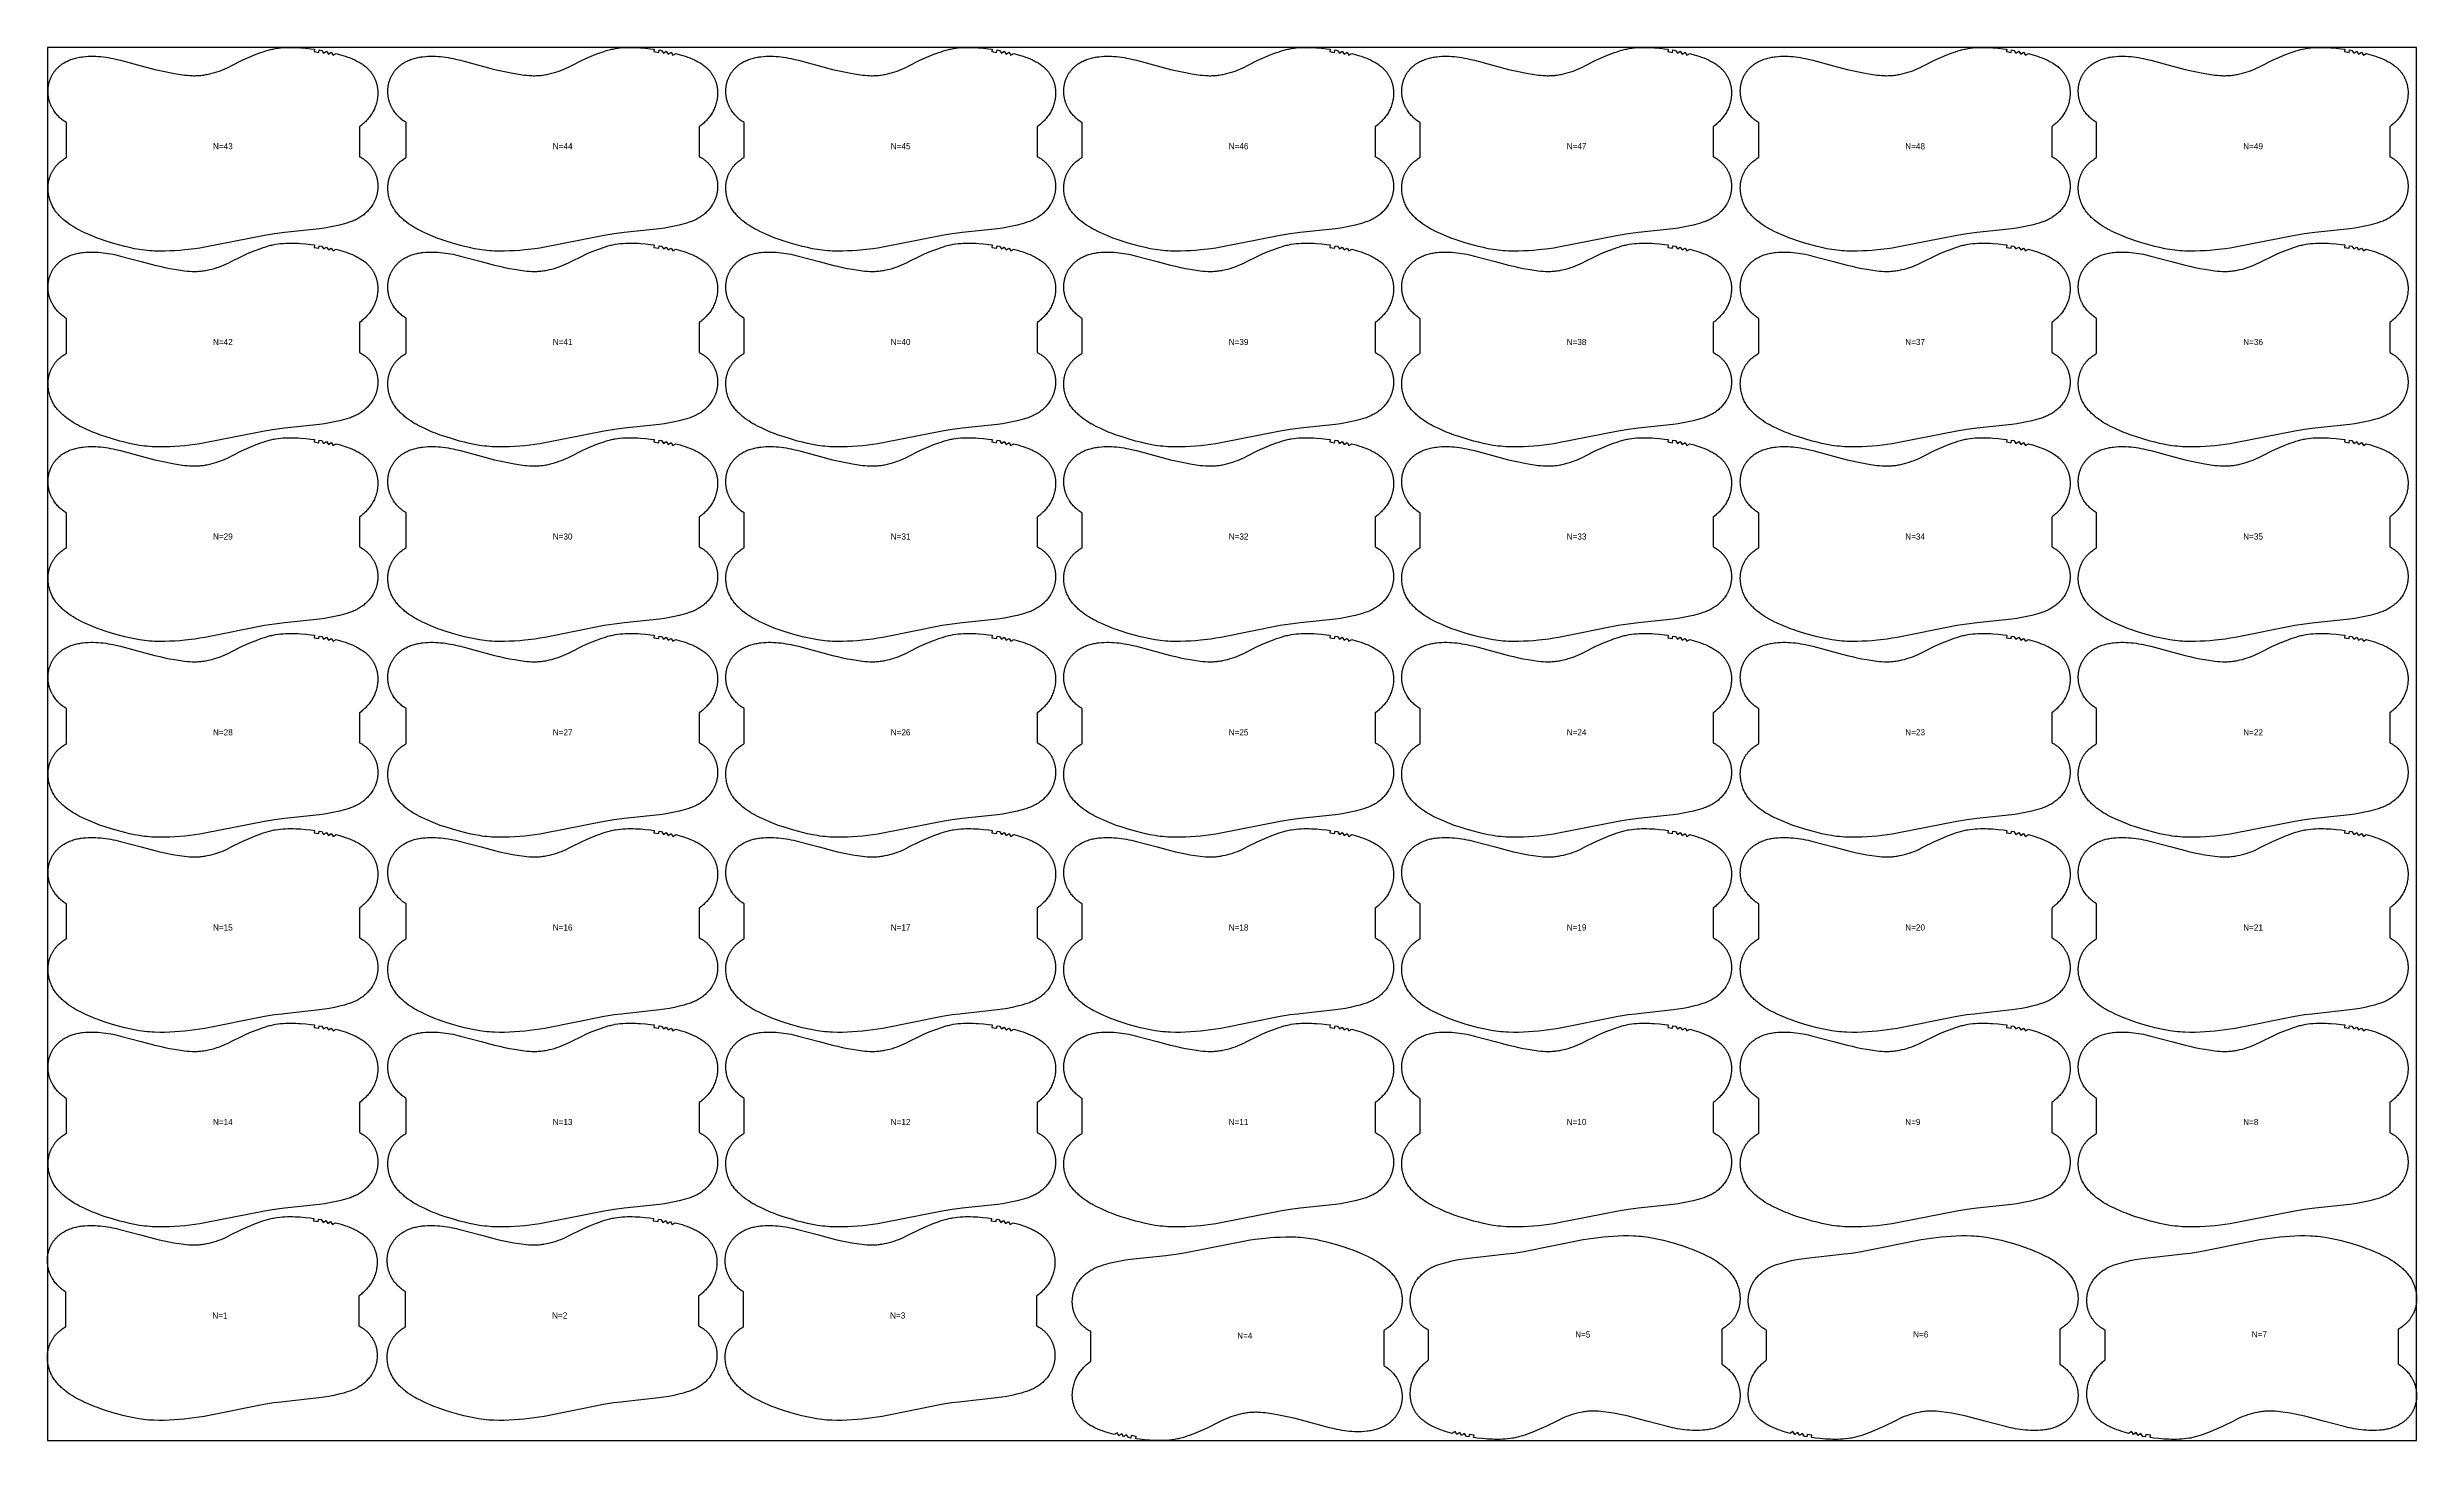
# Model space of a CAD drawing. Header units: inches. Extents: x -4 to 1930, y -82 to 1056.
import ezdxf

# ---------------------------------------------------------------- set-up
doc = ezdxf.new("R2010")
doc.units = ezdxf.units.IN

msp = doc.modelspace()

# ---------------------------------------------------------------- texts
at = {"layer": '1'}
for s, p in [('N=43', (130.8095, 972.7151)), ('N=44', (408.3095, 972.7151)), ('N=45', (684.3095, 972.7151)), ('N=46', (960.3095, 972.7151)), ('N=47', (1236.3095, 972.7151)), ('N=48', (1512.8095, 972.7151)), ('N=49', (1788.8095, 972.7151)), ('N=42', (130.8095, 812.8551)), ('N=41', (408.3095, 812.8551)), ('N=40', (684.3095, 812.8551)), ('N=39', (960.3095, 812.8551)), ('N=38', (1236.3095, 812.8551)), ('N=37', (1512.8095, 812.8551)), ('N=36', (1788.8095, 812.8551)), ('N=29', (130.8095, 653.9951)), ('N=30', (408.3095, 653.9951)), ('N=31', (684.3095, 653.9951)), ('N=32', (960.3095, 653.9951)), ('N=33', (1236.3095, 653.9951)), ('N=34', (1512.8095, 653.9951)), ('N=35', (1788.8095, 653.9951)), ('N=28', (130.8095, 494.1351)), ('N=27', (408.3095, 494.1351)), ('N=26', (684.3095, 494.1351)), ('N=25', (960.3095, 494.1351)), ('N=24', (1236.3095, 494.1351)), ('N=23', (1512.8095, 494.1351)), ('N=22', (1788.8095, 494.1351)), ('N=15', (130.8095, 334.7751)), ('N=16', (408.3095, 334.7751)), ('N=17', (684.3095, 334.7751)), ('N=18', (960.3095, 334.7751)), ('N=19', (1236.3095, 334.7751)), ('N=20', (1512.8095, 334.7751)), ('N=21', (1788.8095, 334.7751)), ('N=14', (130.8095, 175.9151)), ('N=13', (408.3095, 175.9151)), ('N=12', (684.3095, 175.9151)), ('N=11', (960.3095, 175.9151)), ('N=10', (1236.3095, 175.9151)), ('N=9', (1512.8095, 175.9151)), ('N=8', (1788.8095, 175.9151)), ('N=1', (130.2816, 17.9373)), ('N=2', (407.7816, 17.9373)), ('N=3', (683.7816, 17.9373)), ('N=4', (967.2816, 1.4373)), ('N=5', (1243.2816, 2.4373)), ('N=6', (1519.2816, 2.4373)), ('N=7', (1795.7816, 2.4373))]:
    msp.add_text(s, height=5, dxfattribs=at).set_placement(p)

# ---------------------------------------------------------------- linework, layer by layer
at = {"layer": '1'}
for points in [[(-4.3819, -81.764), (1930.445, -81.764), (1930.445, 1055.9163), (-4.3819, 1055.9163), (-4.3819, -81.764)], [(107.668, 1033.339), (109.7211, 1033.1212), (111.7785, 1032.954), (113.839, 1032.8487), (114.8699, 1032.8228), (115.901, 1032.8166), (116.9322, 1032.8314), (117.9631, 1032.867), (118.9932, 1032.9231), (120.0221, 1032.9993), (121.0496, 1033.0953), (122.0751, 1033.2106), (123.0983, 1033.3451), (124.1187, 1033.4982), (125.1361, 1033.6696), (126.1502, 1033.8589), (128.1682, 1034.2889), (130.1716, 1034.7839), (132.1594, 1035.3398), (134.1304, 1035.9532), (136.0825, 1036.6239), (138.0132, 1037.3524), (139.9201, 1038.1393), (141.8023, 1038.9827), (143.6644, 1039.871), (145.751, 1040.9163), (154.7356, 1045.4175), (158.4916, 1047.1277), (162.2935, 1048.7344), (166.1305, 1050.253), (170.0012, 1051.6868), (171.9499, 1052.3693), (173.9102, 1053.016), (175.8851, 1053.6119), (176.879, 1053.8863), (177.8777, 1054.1424), (178.8813, 1054.3789), (179.8896, 1054.596), (180.9021, 1054.7941), (181.9183, 1054.9738), (183.9598, 1055.2802), (186.0102, 1055.5195), (188.0662, 1055.6967), (190.126, 1055.8176), (192.1883, 1055.8886), (194.252, 1055.9163), (196.3157, 1055.9058), (198.3788, 1055.858), (200.4406, 1055.7725), (202.5002, 1055.649), (206.6116, 1055.2934), (210.7124, 1054.8237), (213.7025, 1054.4278), (213.7037, 1054.4276), (213.4269, 1052.4438), (217.3419, 1051.8572), (217.659, 1053.8319), (219.6319, 1053.5039), (221.2375, 1051.1862), (223.5652, 1052.7766), (225.1059, 1050.4172), (227.4764, 1051.9398), (228.9421, 1049.5341), (231.3595, 1050.9809), (234.967, 1049.9721), (236.9417, 1049.3704), (238.9041, 1048.7305), (240.8506, 1048.046), (242.778, 1047.3104), (244.6825, 1046.5176), (246.5598, 1045.6623), (247.4869, 1045.2097), (248.4054, 1044.7398), (249.3149, 1044.2518), (250.2148, 1043.7451), (251.1042, 1043.2192), (251.9815, 1042.6728), (252.8444, 1042.1047), (253.6911, 1041.5139), (254.5194, 1040.899), (255.3273, 1040.2589), (256.1128, 1039.5924), (256.4965, 1039.2488), (256.8739, 1038.8983), (257.2446, 1038.5405), (257.6086, 1038.1757), (257.9658, 1037.8041), (258.3159, 1037.4257), (258.659, 1037.0406), (258.9949, 1036.6492), (259.3235, 1036.2515), (259.6446, 1035.8476), (259.9582, 1035.4378), (260.2641, 1035.0221), (260.5622, 1034.6008), (260.8525, 1034.1739), (261.1347, 1033.7417), (261.4088, 1033.3042), (261.6746, 1032.8617), (261.9321, 1032.4143), (262.1811, 1031.9621), (262.4216, 1031.5054), (262.6535, 1031.0442), (262.8766, 1030.5788), (263.091, 1030.1093), (263.2965, 1029.6359), (263.4931, 1029.1588), (263.6807, 1028.6781), (263.8593, 1028.194), (264.0287, 1027.7067), (264.1889, 1027.2163), (264.3398, 1026.7231), (264.4814, 1026.2272), (264.6135, 1025.7287), (264.7361, 1025.2278), (264.8491, 1024.7248), (264.9525, 1024.2197), (265.0463, 1023.7128), (265.1306, 1023.2042), (265.2055, 1022.694), (265.2709, 1022.1826), (265.3271, 1021.6699), (265.3741, 1021.1563), (265.4119, 1020.6418), (265.4406, 1020.1267), (265.4603, 1019.6111), (265.473, 1018.5791), (265.4505, 1017.5472), (265.3934, 1016.5168), (265.3022, 1015.4891), (265.1776, 1014.4652), (265.0199, 1013.4459), (264.8298, 1012.4319), (264.6077, 1011.4243), (264.3542, 1010.4239), (264.0699, 1009.4315), (263.7551, 1008.4479), (263.4104, 1007.4743), (263.036, 1006.5116), (262.6317, 1005.5613), (262.1977, 1004.6246), (261.7339, 1003.7028), (261.2405, 1002.7972), (260.7174, 1001.909), (260.1646, 1001.0396), (259.5826, 1000.1899), (258.9728, 999.3598), (258.3372, 998.5487), (257.6776, 997.756), (256.996, 996.9814), (256.2941, 996.2242), (255.5739, 995.484), (254.8372, 994.7602), (254.0858, 994.0524), (253.3206, 993.36), (252.5423, 992.6826), (251.7516, 992.0197), (250.473, 991.003), (250.473, 966.7561), (250.6209, 966.6816), (251.5269, 966.1873), (252.416, 965.663), (253.2868, 965.1087), (253.7149, 964.8205), (254.1378, 964.5248), (254.5555, 964.2217), (254.9676, 963.9113), (255.374, 963.5936), (255.7745, 963.2685), (256.169, 962.9362), (256.5572, 962.5966), (256.9389, 962.2498), (257.314, 961.8958), (257.6824, 961.5346), (258.0437, 961.1664), (258.3979, 960.7913), (258.7449, 960.4095), (259.0845, 960.021), (259.4166, 959.6261), (259.741, 959.2248), (260.0575, 958.8174), (260.3661, 958.4039), (260.6666, 957.9846), (260.9588, 957.5594), (261.2426, 957.1287), (261.5179, 956.6925), (261.7844, 956.251), (262.0422, 955.8043), (262.291, 955.3526), (262.5307, 954.8959), (262.7612, 954.4346), (262.9825, 953.9688), (263.1947, 953.4987), (263.3976, 953.0244), (263.5912, 952.5463), (263.7754, 952.0644), (263.9504, 951.5791), (264.1159, 951.0904), (264.272, 950.5987), (264.4187, 950.104), (264.5559, 949.6066), (264.6835, 949.1066), (264.8016, 948.6044), (264.9101, 948.1), (265.009, 947.5937), (265.0983, 947.0857), (265.1779, 946.5761), (265.248, 946.0651), (265.3085, 945.5529), (265.3595, 945.0397), (265.401, 944.5256), (265.4331, 944.0108), (265.4557, 943.4954), (265.469, 942.9796), (265.473, 942.4637), (265.4677, 941.9477), (265.4531, 941.4318), (265.4293, 940.9163), (265.3963, 940.4012), (265.3541, 939.8868), (265.3028, 939.3732), (265.2424, 938.8605), (265.173, 938.3491), (265.0945, 937.8389), (265.0069, 937.3303), (264.9103, 936.8233), (264.8047, 936.3181), (264.6901, 935.815), (264.5665, 935.3141), (264.4339, 934.8156), (264.2923, 934.3196), (264.1417, 933.8263), (263.9822, 933.3359), (263.8137, 932.8485), (263.6364, 932.3644), (263.4501, 931.8837), (263.2549, 931.4066), (263.0508, 930.9332), (262.838, 930.4637), (262.6166, 929.9981), (262.3868, 929.5365), (262.1486, 929.0792), (261.9023, 928.626), (261.6481, 928.1772), (261.386, 927.7328), (260.8388, 926.8577), (260.2621, 926.0015), (259.657, 925.1649), (259.0247, 924.3488), (258.3664, 923.5539), (257.683, 922.7807), (256.9752, 922.0299), (256.244, 921.302), (255.4902, 920.5976), (254.7146, 919.9173), (253.918, 919.2615), (253.1014, 918.631), (252.2655, 918.0262), (251.4114, 917.4472), (250.5402, 916.8942), (250.473, 916.8543), (249.6529, 916.3672), (248.7506, 915.8663), (247.8343, 915.3916), (246.9052, 914.9431), (245.9643, 914.5211), (245.0127, 914.125), (244.0515, 913.753), (243.0819, 913.4025), (242.105, 913.071), (240.1342, 912.4555), (238.1483, 911.8868), (234.1557, 910.8376), (230.1378, 909.8994), (226.0932, 909.0767), (222.0251, 908.3804), (217.9378, 907.8126), (189.2097, 904.7442), (187.2709, 904.5138), (181.0138, 903.7703), (172.867, 902.4433), (124.2984, 892.7516), (120.2245, 892.0918), (116.1385, 891.5077), (107.9426, 890.5269), (103.8319, 890.1588), (99.7144, 889.8752), (95.5924, 889.6712), (91.4669, 889.5479), (87.3393, 889.5138), (83.2132, 889.6006), (81.1522, 889.7004), (79.0936, 889.8408), (77.0383, 890.0226), (74.9872, 890.247), (72.9411, 890.514), (70.9005, 890.821), (66.8362, 891.5413), (62.7956, 892.3818), (58.7772, 893.3232), (54.7798, 894.3503), (48.8559, 896.036), (42.9203, 897.903), (39.0075, 899.2204), (37.0659, 899.919), (35.1394, 900.6555), (33.2303, 901.4352), (31.3349, 902.2492), (26.3136, 904.5138), (23.8065, 905.6445), (21.9483, 906.541), (20.1165, 907.4875), (19.2134, 907.9844), (18.3191, 908.4975), (16.5572, 909.5701), (14.8306, 910.7002), (13.1389, 911.8832), (11.4829, 913.1158), (11.146, 913.3836), (9.8675, 914.4002), (9.0768, 915.0632), (8.2985, 915.7406), (7.5332, 916.433), (6.7818, 917.1408), (6.0452, 917.8646), (5.325, 918.6048), (4.6231, 919.362), (3.9414, 920.1366), (3.2818, 920.9293), (2.6462, 921.7404), (2.0365, 922.5705), (1.4544, 923.4202), (0.9017, 924.2896), (0.3786, 925.1778), (-0.1149, 926.0834), (-0.5786, 927.0052), (-1.0126, 927.9419), (-1.4169, 928.8922), (-1.7914, 929.8548), (-2.1361, 930.8285), (-2.4508, 931.8121), (-2.7352, 932.8045), (-2.9887, 933.8049), (-3.2107, 934.8125), (-3.4009, 935.8264), (-3.5585, 936.8458), (-3.6832, 937.8697), (-3.7743, 938.8974), (-3.8315, 939.9278), (-3.854, 940.9597), (-3.8413, 941.9917), (-3.8216, 942.5073), (-3.7929, 943.0224), (-3.755, 943.5369), (-3.7081, 944.0505), (-3.6519, 944.5632), (-3.5864, 945.0746), (-3.5116, 945.5847), (-3.4273, 946.0934), (-3.3335, 946.6003), (-3.2301, 947.1054), (-3.117, 947.6084), (-2.9944, 948.1093), (-2.8623, 948.6077), (-2.7208, 949.1037), (-2.5699, 949.5969), (-2.4097, 950.0873), (-2.2402, 950.5746), (-2.0617, 951.0587), (-1.8741, 951.5394), (-1.6775, 952.0165), (-1.4719, 952.4899), (-1.2576, 952.9594), (-1.0344, 953.4248), (-0.8026, 953.886), (-0.5621, 954.3427), (-0.3131, 954.7949), (-0.0556, 955.2423), (0.2103, 955.6848), (0.4844, 956.1223), (0.7666, 956.5545), (1.0568, 956.9814), (1.3549, 957.4027), (1.6609, 957.8184), (1.9744, 958.2282), (2.2956, 958.6321), (2.6241, 959.0298), (2.96, 959.4212), (3.3031, 959.8062), (3.6533, 960.1847), (4.0104, 960.5563), (4.3744, 960.9211), (4.7452, 961.2788), (5.1225, 961.6294), (5.5062, 961.973), (6.2917, 962.6395), (7.0997, 963.2796), (7.928, 963.8945), (8.7746, 964.4853), (9.6376, 965.0534), (10.5148, 965.5998), (11.146, 965.973), (11.146, 994.4737), (11.0789, 994.5136), (10.2076, 995.0666), (9.3536, 995.6456), (8.5177, 996.2504), (7.701, 996.881), (6.9045, 997.5367), (6.1289, 998.217), (5.375, 998.9214), (4.6438, 999.6493), (3.9361, 1000.4001), (3.2527, 1001.1733), (2.5943, 1001.9682), (1.9621, 1002.7843), (1.357, 1003.6209), (0.7802, 1004.4771), (0.2331, 1005.3522), (-0.029, 1005.7966), (-0.2833, 1006.2454), (-0.5296, 1006.6986), (-0.7677, 1007.156), (-0.9975, 1007.6175), (-1.2189, 1008.0831), (-1.4318, 1008.5526), (-1.6358, 1009.026), (-1.831, 1009.5031), (-2.0173, 1009.9838), (-2.1947, 1010.4679), (-2.3631, 1010.9553), (-2.5227, 1011.4457), (-2.6732, 1011.939), (-2.8148, 1012.435), (-2.9474, 1012.9335), (-3.071, 1013.4344), (-3.1857, 1013.9376), (-3.2913, 1014.4427), (-3.3879, 1014.9497), (-3.4754, 1015.4583), (-3.5539, 1015.9685), (-3.6234, 1016.48), (-3.6838, 1016.9926), (-3.735, 1017.5062), (-3.7772, 1018.0206), (-3.8102, 1018.5357), (-3.834, 1019.0513), (-3.8486, 1019.5671), (-3.854, 1020.0831), (-3.85, 1020.599), (-3.8367, 1021.1148), (-3.814, 1021.6302), (-3.7819, 1022.145), (-3.7404, 1022.6591), (-3.6894, 1023.1724), (-3.6289, 1023.6846), (-3.5589, 1024.1955), (-3.4792, 1024.7051), (-3.39, 1025.2131), (-3.2911, 1025.7194), (-3.1826, 1026.2238), (-3.0645, 1026.726), (-2.9368, 1027.226), (-2.7996, 1027.7234), (-2.653, 1028.2181), (-2.4968, 1028.7098), (-2.3313, 1029.1985), (-2.1564, 1029.6839), (-1.9721, 1030.1657), (-1.7785, 1030.6438), (-1.5756, 1031.1181), (-1.3635, 1031.5882), (-1.1421, 1032.054), (-0.9116, 1032.5153), (-0.6719, 1032.972), (-0.4231, 1033.4237), (-0.1654, 1033.8704), (0.1012, 1034.3119), (0.3765, 1034.7481), (0.6603, 1035.1789), (0.9525, 1035.604), (1.253, 1036.0233), (1.5615, 1036.4368), (1.8781, 1036.8442), (2.2025, 1037.2455), (2.5345, 1037.6404), (2.8741, 1038.0289), (3.2211, 1038.4107), (3.5753, 1038.7858), (3.9367, 1039.154), (4.305, 1039.5152), (4.6801, 1039.8692), (5.0619, 1040.216), (5.4501, 1040.5556), (5.8445, 1040.8879), (6.2451, 1041.213), (6.6515, 1041.5307), (7.0636, 1041.8411), (7.4812, 1042.1442), (7.9042, 1042.4399), (8.3322, 1042.7282), (9.2031, 1043.2824), (10.0922, 1043.8068), (10.9981, 1044.301), (11.9194, 1044.7651), (12.8549, 1045.1993), (13.8034, 1045.6042), (14.7639, 1045.9802), (15.7351, 1046.3278), (16.716, 1046.6475), (17.7054, 1046.9397), (18.7023, 1047.205), (19.7055, 1047.4439), (20.7143, 1047.6576), (21.7281, 1047.8474), (22.7461, 1048.0146), (23.7678, 1048.1605), (24.7925, 1048.2864), (26.8481, 1048.4834), (28.9082, 1048.6144), (30.9707, 1048.6824), (33.0339, 1048.6886), (35.0962, 1048.6344), (37.1562, 1048.5215), (39.2127, 1048.354), (41.2652, 1048.1365), (43.3126, 1047.8735), (45.3543, 1047.5687), (47.389, 1047.2222), (49.4156, 1046.833), (51.4331, 1046.4005), (55.441, 1045.4186), (72.3233, 1040.9163), (83.3574, 1037.9736), (87.3697, 1037.0057), (91.3987, 1036.1101), (95.4443, 1035.2928), (99.5043, 1034.5512), (107.668, 1033.339)], [(385.168, 1033.339), (387.2211, 1033.1212), (389.2785, 1032.954), (391.339, 1032.8487), (392.3699, 1032.8228), (393.401, 1032.8166), (394.4322, 1032.8314), (395.4631, 1032.867), (396.4932, 1032.9231), (397.5221, 1032.9993), (398.5496, 1033.0953), (399.5751, 1033.2106), (400.5983, 1033.3451), (401.6187, 1033.4982), (402.6361, 1033.6696), (403.6502, 1033.8589), (405.6682, 1034.2889), (407.6716, 1034.7839), (409.6594, 1035.3398), (411.6304, 1035.9532), (413.5825, 1036.6239), (415.5132, 1037.3524), (417.4201, 1038.1393), (419.3023, 1038.9827), (421.1644, 1039.871), (423.251, 1040.9163), (432.2356, 1045.4175), (435.9916, 1047.1277), (439.7935, 1048.7344), (443.6305, 1050.253), (447.5012, 1051.6868), (449.4499, 1052.3693), (451.4102, 1053.016), (453.3851, 1053.6119), (454.379, 1053.8863), (455.3777, 1054.1424), (456.3813, 1054.3789), (457.3896, 1054.596), (458.4021, 1054.7941), (459.4183, 1054.9738), (461.4598, 1055.2802), (463.5102, 1055.5195), (465.5662, 1055.6967), (467.626, 1055.8176), (469.6883, 1055.8886), (471.752, 1055.9163), (473.8157, 1055.9058), (475.8788, 1055.858), (477.9406, 1055.7725), (480.0002, 1055.649), (484.1116, 1055.2934), (488.2124, 1054.8237), (491.2025, 1054.4278), (491.2037, 1054.4276), (490.9269, 1052.4438), (494.8419, 1051.8572), (495.159, 1053.8319), (497.1319, 1053.5039), (498.7375, 1051.1862), (501.0652, 1052.7766), (502.6059, 1050.4172), (504.9764, 1051.9398), (506.4421, 1049.5341), (508.8595, 1050.9809), (512.467, 1049.9721), (514.4417, 1049.3704), (516.4041, 1048.7305), (518.3506, 1048.046), (520.278, 1047.3104), (522.1825, 1046.5176), (524.0598, 1045.6623), (524.9869, 1045.2097), (525.9054, 1044.7398), (526.8149, 1044.2518), (527.7148, 1043.7451), (528.6042, 1043.2192), (529.4815, 1042.6728), (530.3444, 1042.1047), (531.1911, 1041.5139), (532.0194, 1040.899), (532.8273, 1040.2589), (533.6128, 1039.5924), (533.9965, 1039.2488), (534.3739, 1038.8983), (534.7446, 1038.5405), (535.1086, 1038.1757), (535.4658, 1037.8041), (535.8159, 1037.4257), (536.159, 1037.0406), (536.4949, 1036.6492), (536.8235, 1036.2515), (537.1446, 1035.8476), (537.4582, 1035.4378), (537.7641, 1035.0221), (538.0622, 1034.6008), (538.3525, 1034.1739), (538.6347, 1033.7417), (538.9088, 1033.3042), (539.1746, 1032.8617), (539.4321, 1032.4143), (539.6811, 1031.9621), (539.9216, 1031.5054), (540.1535, 1031.0442), (540.3766, 1030.5788), (540.591, 1030.1093), (540.7965, 1029.6359), (540.9931, 1029.1588), (541.1807, 1028.6781), (541.3593, 1028.194), (541.5287, 1027.7067), (541.6889, 1027.2163), (541.8398, 1026.7231), (541.9814, 1026.2272), (542.1135, 1025.7287), (542.2361, 1025.2278), (542.3491, 1024.7248), (542.4525, 1024.2197), (542.5463, 1023.7128), (542.6306, 1023.2042), (542.7055, 1022.694), (542.7709, 1022.1826), (542.8271, 1021.6699), (542.8741, 1021.1563), (542.9119, 1020.6418), (542.9406, 1020.1267), (542.9603, 1019.6111), (542.973, 1018.5791), (542.9505, 1017.5472), (542.8934, 1016.5168), (542.8022, 1015.4891), (542.6776, 1014.4652), (542.5199, 1013.4459), (542.3298, 1012.4319), (542.1077, 1011.4243), (541.8542, 1010.4239), (541.5699, 1009.4315), (541.2551, 1008.4479), (540.9104, 1007.4743), (540.536, 1006.5116), (540.1317, 1005.5613), (539.6977, 1004.6246), (539.2339, 1003.7028), (538.7405, 1002.7972), (538.2174, 1001.909), (537.6646, 1001.0396), (537.0826, 1000.1899), (536.4728, 999.3598), (535.8372, 998.5487), (535.1776, 997.756), (534.496, 996.9814), (533.7941, 996.2242), (533.0739, 995.484), (532.3372, 994.7602), (531.5858, 994.0524), (530.8206, 993.36), (530.0423, 992.6826), (529.2516, 992.0197), (527.973, 991.003), (527.973, 966.7561), (528.1209, 966.6816), (529.0269, 966.1873), (529.916, 965.663), (530.7868, 965.1087), (531.2149, 964.8205), (531.6378, 964.5248), (532.0555, 964.2217), (532.4676, 963.9113), (532.874, 963.5936), (533.2745, 963.2685), (533.669, 962.9362), (534.0572, 962.5966), (534.4389, 962.2498), (534.814, 961.8958), (535.1824, 961.5346), (535.5437, 961.1664), (535.8979, 960.7913), (536.2449, 960.4095), (536.5845, 960.021), (536.9166, 959.6261), (537.241, 959.2248), (537.5575, 958.8174), (537.8661, 958.4039), (538.1666, 957.9846), (538.4588, 957.5594), (538.7426, 957.1287), (539.0179, 956.6925), (539.2844, 956.251), (539.5422, 955.8043), (539.791, 955.3526), (540.0307, 954.8959), (540.2612, 954.4346), (540.4825, 953.9688), (540.6947, 953.4987), (540.8976, 953.0244), (541.0912, 952.5463), (541.2754, 952.0644), (541.4504, 951.5791), (541.6159, 951.0904), (541.772, 950.5987), (541.9187, 950.104), (542.0559, 949.6066), (542.1835, 949.1066), (542.3016, 948.6044), (542.4101, 948.1), (542.509, 947.5937), (542.5983, 947.0857), (542.6779, 946.5761), (542.748, 946.0651), (542.8085, 945.5529), (542.8595, 945.0397), (542.901, 944.5256), (542.9331, 944.0108), (542.9557, 943.4954), (542.969, 942.9796), (542.973, 942.4637), (542.9677, 941.9477), (542.9531, 941.4318), (542.9293, 940.9163), (542.8963, 940.4012), (542.8541, 939.8868), (542.8028, 939.3732), (542.7424, 938.8605), (542.673, 938.3491), (542.5945, 937.8389), (542.5069, 937.3303), (542.4103, 936.8233), (542.3047, 936.3181), (542.1901, 935.815), (542.0665, 935.3141), (541.9339, 934.8156), (541.7923, 934.3196), (541.6417, 933.8263), (541.4822, 933.3359), (541.3137, 932.8485), (541.1364, 932.3644), (540.9501, 931.8837), (540.7549, 931.4066), (540.5508, 930.9332), (540.338, 930.4637), (540.1166, 929.9981), (539.8868, 929.5365), (539.6486, 929.0792), (539.4023, 928.626), (539.1481, 928.1772), (538.886, 927.7328), (538.3388, 926.8577), (537.7621, 926.0015), (537.157, 925.1649), (536.5247, 924.3488), (535.8664, 923.5539), (535.183, 922.7807), (534.4752, 922.0299), (533.744, 921.302), (532.9902, 920.5976), (532.2146, 919.9173), (531.418, 919.2615), (530.6014, 918.631), (529.7655, 918.0262), (528.9114, 917.4472), (528.0402, 916.8942), (527.973, 916.8543), (527.1529, 916.3672), (526.2506, 915.8663), (525.3343, 915.3916), (524.4052, 914.9431), (523.4643, 914.5211), (522.5127, 914.125), (521.5515, 913.753), (520.5819, 913.4025), (519.605, 913.071), (517.6342, 912.4555), (515.6483, 911.8868), (511.6557, 910.8376), (507.6378, 909.8994), (503.5932, 909.0767), (499.5251, 908.3804), (495.4378, 907.8126), (466.7097, 904.7442), (464.7709, 904.5138), (458.5138, 903.7703), (450.367, 902.4433), (401.7984, 892.7516), (397.7245, 892.0918), (393.6385, 891.5077), (385.4426, 890.5269), (381.3319, 890.1588), (377.2144, 889.8752), (373.0924, 889.6712), (368.9669, 889.5479), (364.8393, 889.5138), (360.7132, 889.6006), (358.6522, 889.7004), (356.5936, 889.8408), (354.5383, 890.0226), (352.4872, 890.247), (350.4411, 890.514), (348.4005, 890.821), (344.3362, 891.5413), (340.2956, 892.3818), (336.2772, 893.3232), (332.2798, 894.3503), (326.3559, 896.036), (320.4203, 897.903), (316.5075, 899.2204), (314.5659, 899.919), (312.6394, 900.6555), (310.7303, 901.4352), (308.8349, 902.2492), (303.8136, 904.5138), (301.3065, 905.6445), (299.4483, 906.541), (297.6165, 907.4875), (296.7134, 907.9844), (295.8191, 908.4975), (294.0572, 909.5701), (292.3306, 910.7002), (290.6389, 911.8832), (288.9829, 913.1158), (288.646, 913.3836), (287.3675, 914.4002), (286.5768, 915.0632), (285.7985, 915.7406), (285.0332, 916.433), (284.2818, 917.1408), (283.5452, 917.8646), (282.825, 918.6048), (282.1231, 919.362), (281.4414, 920.1366), (280.7818, 920.9293), (280.1462, 921.7404), (279.5365, 922.5705), (278.9544, 923.4202), (278.4017, 924.2896), (277.8786, 925.1778), (277.3851, 926.0834), (276.9214, 927.0052), (276.4874, 927.9419), (276.0831, 928.8922), (275.7086, 929.8548), (275.3639, 930.8285), (275.0492, 931.8121), (274.7648, 932.8045), (274.5113, 933.8049), (274.2893, 934.8125), (274.0991, 935.8264), (273.9415, 936.8458), (273.8168, 937.8697), (273.7257, 938.8974), (273.6685, 939.9278), (273.646, 940.9597), (273.6587, 941.9917), (273.6784, 942.5073), (273.7071, 943.0224), (273.745, 943.5369), (273.7919, 944.0505), (273.8481, 944.5632), (273.9136, 945.0746), (273.9884, 945.5847), (274.0727, 946.0934), (274.1665, 946.6003), (274.2699, 947.1054), (274.383, 947.6084), (274.5056, 948.1093), (274.6377, 948.6077), (274.7792, 949.1037), (274.9301, 949.5969), (275.0903, 950.0873), (275.2598, 950.5746), (275.4383, 951.0587), (275.6259, 951.5394), (275.8225, 952.0165), (276.0281, 952.4899), (276.2424, 952.9594), (276.4656, 953.4248), (276.6974, 953.886), (276.9379, 954.3427), (277.1869, 954.7949), (277.4444, 955.2423), (277.7103, 955.6848), (277.9844, 956.1223), (278.2666, 956.5545), (278.5568, 956.9814), (278.8549, 957.4027), (279.1609, 957.8184), (279.4744, 958.2282), (279.7956, 958.6321), (280.1241, 959.0298), (280.46, 959.4212), (280.8031, 959.8062), (281.1533, 960.1847), (281.5104, 960.5563), (281.8744, 960.9211), (282.2452, 961.2788), (282.6225, 961.6294), (283.0062, 961.973), (283.7917, 962.6395), (284.5997, 963.2796), (285.428, 963.8945), (286.2746, 964.4853), (287.1376, 965.0534), (288.0148, 965.5998), (288.646, 965.973), (288.646, 994.4737), (288.5789, 994.5136), (287.7076, 995.0666), (286.8536, 995.6456), (286.0177, 996.2504), (285.201, 996.881), (284.4045, 997.5367), (283.6289, 998.217), (282.875, 998.9214), (282.1438, 999.6493), (281.4361, 1000.4001), (280.7527, 1001.1733), (280.0943, 1001.9682), (279.4621, 1002.7843), (278.857, 1003.6209), (278.2802, 1004.4771), (277.7331, 1005.3522), (277.471, 1005.7966), (277.2167, 1006.2454), (276.9704, 1006.6986), (276.7323, 1007.156), (276.5025, 1007.6175), (276.2811, 1008.0831), (276.0682, 1008.5526), (275.8642, 1009.026), (275.669, 1009.5031), (275.4827, 1009.9838), (275.3053, 1010.4679), (275.1369, 1010.9553), (274.9773, 1011.4457), (274.8268, 1011.939), (274.6852, 1012.435), (274.5526, 1012.9335), (274.429, 1013.4344), (274.3143, 1013.9376), (274.2087, 1014.4427), (274.1121, 1014.9497), (274.0246, 1015.4583), (273.9461, 1015.9685), (273.8766, 1016.48), (273.8162, 1016.9926), (273.765, 1017.5062), (273.7228, 1018.0206), (273.6898, 1018.5357), (273.666, 1019.0513), (273.6514, 1019.5671), (273.646, 1020.0831), (273.65, 1020.599), (273.6633, 1021.1148), (273.686, 1021.6302), (273.7181, 1022.145), (273.7596, 1022.6591), (273.8106, 1023.1724), (273.8711, 1023.6846), (273.9411, 1024.1955), (274.0208, 1024.7051), (274.11, 1025.2131), (274.2089, 1025.7194), (274.3174, 1026.2238), (274.4355, 1026.726), (274.5632, 1027.226), (274.7004, 1027.7234), (274.847, 1028.2181), (275.0032, 1028.7098), (275.1687, 1029.1985), (275.3436, 1029.6839), (275.5279, 1030.1657), (275.7215, 1030.6438), (275.9244, 1031.1181), (276.1365, 1031.5882), (276.3579, 1032.054), (276.5884, 1032.5153), (276.8281, 1032.972), (277.0769, 1033.4237), (277.3346, 1033.8704), (277.6012, 1034.3119), (277.8765, 1034.7481), (278.1603, 1035.1789), (278.4525, 1035.604), (278.753, 1036.0233), (279.0615, 1036.4368), (279.3781, 1036.8442), (279.7025, 1037.2455), (280.0345, 1037.6404), (280.3741, 1038.0289), (280.7211, 1038.4107), (281.0753, 1038.7858), (281.4367, 1039.154), (281.805, 1039.5152), (282.1801, 1039.8692), (282.5619, 1040.216), (282.9501, 1040.5556), (283.3445, 1040.8879), (283.7451, 1041.213), (284.1515, 1041.5307), (284.5636, 1041.8411), (284.9812, 1042.1442), (285.4042, 1042.4399), (285.8322, 1042.7282), (286.7031, 1043.2824), (287.5922, 1043.8068), (288.4981, 1044.301), (289.4194, 1044.7651), (290.3549, 1045.1993), (291.3034, 1045.6042), (292.2639, 1045.9802), (293.2351, 1046.3278), (294.216, 1046.6475), (295.2054, 1046.9397), (296.2023, 1047.205), (297.2055, 1047.4439), (298.2143, 1047.6576), (299.2281, 1047.8474), (300.2461, 1048.0146), (301.2678, 1048.1605), (302.2925, 1048.2864), (304.3481, 1048.4834), (306.4082, 1048.6144), (308.4707, 1048.6824), (310.5339, 1048.6886), (312.5962, 1048.6344), (314.6562, 1048.5215), (316.7127, 1048.354), (318.7652, 1048.1365), (320.8126, 1047.8735), (322.8543, 1047.5687), (324.889, 1047.2222), (326.9156, 1046.833), (328.9331, 1046.4005), (332.941, 1045.4186), (349.8233, 1040.9163), (360.8574, 1037.9736), (364.8697, 1037.0057), (368.8987, 1036.1101), (372.9443, 1035.2928), (377.0043, 1034.5512), (385.168, 1033.339)], [(661.168, 1033.339), (663.2211, 1033.1212), (665.2785, 1032.954), (667.339, 1032.8487), (668.3699, 1032.8228), (669.401, 1032.8166), (670.4322, 1032.8314), (671.4631, 1032.867), (672.4932, 1032.9231), (673.5221, 1032.9993), (674.5496, 1033.0953), (675.5751, 1033.2106), (676.5983, 1033.3451), (677.6187, 1033.4982), (678.6361, 1033.6696), (679.6502, 1033.8589), (681.6682, 1034.2889), (683.6716, 1034.7839), (685.6594, 1035.3398), (687.6304, 1035.9532), (689.5825, 1036.6239), (691.5132, 1037.3524), (693.4201, 1038.1393), (695.3023, 1038.9827), (697.1644, 1039.871), (699.251, 1040.9163), (708.2356, 1045.4175), (711.9916, 1047.1277), (715.7935, 1048.7344), (719.6305, 1050.253), (723.5012, 1051.6868), (725.4499, 1052.3693), (727.4102, 1053.016), (729.3851, 1053.6119), (730.379, 1053.8863), (731.3777, 1054.1424), (732.3813, 1054.3789), (733.3896, 1054.596), (734.4021, 1054.7941), (735.4183, 1054.9738), (737.4598, 1055.2802), (739.5102, 1055.5195), (741.5662, 1055.6967), (743.626, 1055.8176), (745.6883, 1055.8886), (747.752, 1055.9163), (749.8157, 1055.9058), (751.8788, 1055.858), (753.9406, 1055.7725), (756.0002, 1055.649), (760.1116, 1055.2934), (764.2124, 1054.8237), (767.2025, 1054.4278), (767.2037, 1054.4276), (766.9269, 1052.4438), (770.8419, 1051.8572), (771.159, 1053.8319), (773.1319, 1053.5039), (774.7375, 1051.1862), (777.0652, 1052.7766), (778.6059, 1050.4172), (780.9764, 1051.9398), (782.4421, 1049.5341), (784.8595, 1050.9809), (788.467, 1049.9721), (790.4417, 1049.3704), (792.4041, 1048.7305), (794.3506, 1048.046), (796.278, 1047.3104), (798.1825, 1046.5176), (800.0598, 1045.6623), (800.9869, 1045.2097), (801.9054, 1044.7398), (802.8149, 1044.2518), (803.7148, 1043.7451), (804.6042, 1043.2192), (805.4815, 1042.6728), (806.3444, 1042.1047), (807.1911, 1041.5139), (808.0194, 1040.899), (808.8273, 1040.2589), (809.6128, 1039.5924), (809.9965, 1039.2488), (810.3739, 1038.8983), (810.7446, 1038.5405), (811.1086, 1038.1757), (811.4658, 1037.8041), (811.8159, 1037.4257), (812.159, 1037.0406), (812.4949, 1036.6492), (812.8235, 1036.2515), (813.1446, 1035.8476), (813.4582, 1035.4378), (813.7641, 1035.0221), (814.0622, 1034.6008), (814.3525, 1034.1739), (814.6347, 1033.7417), (814.9088, 1033.3042), (815.1746, 1032.8617), (815.4321, 1032.4143), (815.6811, 1031.9621), (815.9216, 1031.5054), (816.1535, 1031.0442), (816.3766, 1030.5788), (816.591, 1030.1093), (816.7965, 1029.6359), (816.9931, 1029.1588), (817.1807, 1028.6781), (817.3593, 1028.194), (817.5287, 1027.7067), (817.6889, 1027.2163), (817.8398, 1026.7231), (817.9814, 1026.2272), (818.1135, 1025.7287), (818.2361, 1025.2278), (818.3491, 1024.7248), (818.4525, 1024.2197), (818.5463, 1023.7128), (818.6306, 1023.2042), (818.7055, 1022.694), (818.7709, 1022.1826), (818.8271, 1021.6699), (818.8741, 1021.1563), (818.9119, 1020.6418), (818.9406, 1020.1267), (818.9603, 1019.6111), (818.973, 1018.5791), (818.9505, 1017.5472), (818.8934, 1016.5168), (818.8022, 1015.4891), (818.6776, 1014.4652), (818.5199, 1013.4459), (818.3298, 1012.4319), (818.1077, 1011.4243), (817.8542, 1010.4239), (817.5699, 1009.4315), (817.2551, 1008.4479), (816.9104, 1007.4743), (816.536, 1006.5116), (816.1317, 1005.5613), (815.6977, 1004.6246), (815.2339, 1003.7028), (814.7405, 1002.7972), (814.2174, 1001.909), (813.6646, 1001.0396), (813.0826, 1000.1899), (812.4728, 999.3598), (811.8372, 998.5487), (811.1776, 997.756), (810.496, 996.9814), (809.7941, 996.2242), (809.0739, 995.484), (808.3372, 994.7602), (807.5858, 994.0524), (806.8206, 993.36), (806.0423, 992.6826), (805.2516, 992.0197), (803.973, 991.003), (803.973, 966.7561), (804.1209, 966.6816), (805.0269, 966.1873), (805.916, 965.663), (806.7868, 965.1087), (807.2149, 964.8205), (807.6378, 964.5248), (808.0555, 964.2217), (808.4676, 963.9113), (808.874, 963.5936), (809.2745, 963.2685), (809.669, 962.9362), (810.0572, 962.5966), (810.4389, 962.2498), (810.814, 961.8958), (811.1824, 961.5346), (811.5437, 961.1664), (811.8979, 960.7913), (812.2449, 960.4095), (812.5845, 960.021), (812.9166, 959.6261), (813.241, 959.2248), (813.5575, 958.8174), (813.8661, 958.4039), (814.1666, 957.9846), (814.4588, 957.5594), (814.7426, 957.1287), (815.0179, 956.6925), (815.2844, 956.251), (815.5422, 955.8043), (815.791, 955.3526), (816.0307, 954.8959), (816.2612, 954.4346), (816.4825, 953.9688), (816.6947, 953.4987), (816.8976, 953.0244), (817.0912, 952.5463), (817.2754, 952.0644), (817.4504, 951.5791), (817.6159, 951.0904), (817.772, 950.5987), (817.9187, 950.104), (818.0559, 949.6066), (818.1835, 949.1066), (818.3016, 948.6044), (818.4101, 948.1), (818.509, 947.5937), (818.5983, 947.0857), (818.6779, 946.5761), (818.748, 946.0651), (818.8085, 945.5529), (818.8595, 945.0397), (818.901, 944.5256), (818.9331, 944.0108), (818.9557, 943.4954), (818.969, 942.9796), (818.973, 942.4637), (818.9677, 941.9477), (818.9531, 941.4318), (818.9293, 940.9163), (818.8963, 940.4012), (818.8541, 939.8868), (818.8028, 939.3732), (818.7424, 938.8605), (818.673, 938.3491), (818.5945, 937.8389), (818.5069, 937.3303), (818.4103, 936.8233), (818.3047, 936.3181), (818.1901, 935.815), (818.0665, 935.3141), (817.9339, 934.8156), (817.7923, 934.3196), (817.6417, 933.8263), (817.4822, 933.3359), (817.3137, 932.8485), (817.1364, 932.3644), (816.9501, 931.8837), (816.7549, 931.4066), (816.5508, 930.9332), (816.338, 930.4637), (816.1166, 929.9981), (815.8868, 929.5365), (815.6486, 929.0792), (815.4023, 928.626), (815.1481, 928.1772), (814.886, 927.7328), (814.3388, 926.8577), (813.7621, 926.0015), (813.157, 925.1649), (812.5247, 924.3488), (811.8664, 923.5539), (811.183, 922.7807), (810.4752, 922.0299), (809.744, 921.302), (808.9902, 920.5976), (808.2146, 919.9173), (807.418, 919.2615), (806.6014, 918.631), (805.7655, 918.0262), (804.9114, 917.4472), (804.0402, 916.8942), (803.973, 916.8543), (803.1529, 916.3672), (802.2506, 915.8663), (801.3343, 915.3916), (800.4052, 914.9431), (799.4643, 914.5211), (798.5127, 914.125), (797.5515, 913.753), (796.5819, 913.4025), (795.605, 913.071), (793.6342, 912.4555), (791.6483, 911.8868), (787.6557, 910.8376), (783.6378, 909.8994), (779.5932, 909.0767), (775.5251, 908.3804), (771.4378, 907.8126), (742.7097, 904.7442), (740.7709, 904.5138), (734.5138, 903.7703), (726.367, 902.4433), (677.7984, 892.7516), (673.7245, 892.0918), (669.6385, 891.5077), (661.4426, 890.5269), (657.3319, 890.1588), (653.2144, 889.8752), (649.0924, 889.6712), (644.9669, 889.5479), (640.8393, 889.5138), (636.7132, 889.6006), (634.6522, 889.7004), (632.5936, 889.8408), (630.5383, 890.0226), (628.4872, 890.247), (626.4411, 890.514), (624.4005, 890.821), (620.3362, 891.5413), (616.2956, 892.3818), (612.2772, 893.3232), (608.2798, 894.3503), (602.3559, 896.036), (596.4203, 897.903), (592.5075, 899.2204), (590.5659, 899.919), (588.6394, 900.6555), (586.7303, 901.4352), (584.8349, 902.2492), (579.8136, 904.5138), (577.3065, 905.6445), (575.4483, 906.541), (573.6165, 907.4875), (572.7134, 907.9844), (571.8191, 908.4975), (570.0572, 909.5701), (568.3306, 910.7002), (566.6389, 911.8832), (564.9829, 913.1158), (564.646, 913.3836), (563.3675, 914.4002), (562.5768, 915.0632), (561.7985, 915.7406), (561.0332, 916.433), (560.2818, 917.1408), (559.5452, 917.8646), (558.825, 918.6048), (558.1231, 919.362), (557.4414, 920.1366), (556.7818, 920.9293), (556.1462, 921.7404), (555.5365, 922.5705), (554.9544, 923.4202), (554.4017, 924.2896), (553.8786, 925.1778), (553.3851, 926.0834), (552.9214, 927.0052), (552.4874, 927.9419), (552.0831, 928.8922), (551.7086, 929.8548), (551.3639, 930.8285), (551.0492, 931.8121), (550.7648, 932.8045), (550.5113, 933.8049), (550.2893, 934.8125), (550.0991, 935.8264), (549.9415, 936.8458), (549.8168, 937.8697), (549.7257, 938.8974), (549.6685, 939.9278), (549.646, 940.9597), (549.6587, 941.9917), (549.6784, 942.5073), (549.7071, 943.0224), (549.745, 943.5369), (549.7919, 944.0505), (549.8481, 944.5632), (549.9136, 945.0746), (549.9884, 945.5847), (550.0727, 946.0934), (550.1665, 946.6003), (550.2699, 947.1054), (550.383, 947.6084), (550.5056, 948.1093), (550.6377, 948.6077), (550.7792, 949.1037), (550.9301, 949.5969), (551.0903, 950.0873), (551.2598, 950.5746), (551.4383, 951.0587), (551.6259, 951.5394), (551.8225, 952.0165), (552.0281, 952.4899), (552.2424, 952.9594), (552.4656, 953.4248), (552.6974, 953.886), (552.9379, 954.3427), (553.1869, 954.7949), (553.4444, 955.2423), (553.7103, 955.6848), (553.9844, 956.1223), (554.2666, 956.5545), (554.5568, 956.9814), (554.8549, 957.4027), (555.1609, 957.8184), (555.4744, 958.2282), (555.7956, 958.6321), (556.1241, 959.0298), (556.46, 959.4212), (556.8031, 959.8062), (557.1533, 960.1847), (557.5104, 960.5563), (557.8744, 960.9211), (558.2452, 961.2788), (558.6225, 961.6294), (559.0062, 961.973), (559.7917, 962.6395), (560.5997, 963.2796), (561.428, 963.8945), (562.2746, 964.4853), (563.1376, 965.0534), (564.0148, 965.5998), (564.646, 965.973), (564.646, 994.4737), (564.5789, 994.5136), (563.7076, 995.0666), (562.8536, 995.6456), (562.0177, 996.2504), (561.201, 996.881), (560.4045, 997.5367), (559.6289, 998.217), (558.875, 998.9214), (558.1438, 999.6493), (557.4361, 1000.4001), (556.7527, 1001.1733), (556.0943, 1001.9682), (555.4621, 1002.7843), (554.857, 1003.6209), (554.2802, 1004.4771), (553.7331, 1005.3522), (553.471, 1005.7966), (553.2167, 1006.2454), (552.9704, 1006.6986), (552.7323, 1007.156), (552.5025, 1007.6175), (552.2811, 1008.0831), (552.0682, 1008.5526), (551.8642, 1009.026), (551.669, 1009.5031), (551.4827, 1009.9838), (551.3053, 1010.4679), (551.1369, 1010.9553), (550.9773, 1011.4457), (550.8268, 1011.939), (550.6852, 1012.435), (550.5526, 1012.9335), (550.429, 1013.4344), (550.3143, 1013.9376), (550.2087, 1014.4427), (550.1121, 1014.9497), (550.0246, 1015.4583), (549.9461, 1015.9685), (549.8766, 1016.48), (549.8162, 1016.9926), (549.765, 1017.5062), (549.7228, 1018.0206), (549.6898, 1018.5357), (549.666, 1019.0513), (549.6514, 1019.5671), (549.646, 1020.0831), (549.65, 1020.599), (549.6633, 1021.1148), (549.686, 1021.6302), (549.7181, 1022.145), (549.7596, 1022.6591), (549.8106, 1023.1724), (549.8711, 1023.6846), (549.9411, 1024.1955), (550.0208, 1024.7051), (550.11, 1025.2131), (550.2089, 1025.7194), (550.3174, 1026.2238), (550.4355, 1026.726), (550.5632, 1027.226), (550.7004, 1027.7234), (550.847, 1028.2181), (551.0032, 1028.7098), (551.1687, 1029.1985), (551.3436, 1029.6839), (551.5279, 1030.1657), (551.7215, 1030.6438), (551.9244, 1031.1181), (552.1365, 1031.5882), (552.3579, 1032.054), (552.5884, 1032.5153), (552.8281, 1032.972), (553.0769, 1033.4237), (553.3346, 1033.8704), (553.6012, 1034.3119), (553.8765, 1034.7481), (554.1603, 1035.1789), (554.4525, 1035.604), (554.753, 1036.0233), (555.0615, 1036.4368), (555.3781, 1036.8442), (555.7025, 1037.2455), (556.0345, 1037.6404), (556.3741, 1038.0289), (556.7211, 1038.4107), (557.0753, 1038.7858), (557.4367, 1039.154), (557.805, 1039.5152), (558.1801, 1039.8692), (558.5619, 1040.216), (558.9501, 1040.5556), (559.3445, 1040.8879), (559.7451, 1041.213), (560.1515, 1041.5307), (560.5636, 1041.8411), (560.9812, 1042.1442), (561.4042, 1042.4399), (561.8322, 1042.7282), (562.7031, 1043.2824), (563.5922, 1043.8068), (564.4981, 1044.301), (565.4194, 1044.7651), (566.3549, 1045.1993), (567.3034, 1045.6042), (568.2639, 1045.9802), (569.2351, 1046.3278), (570.216, 1046.6475), (571.2054, 1046.9397), (572.2023, 1047.205), (573.2055, 1047.4439), (574.2143, 1047.6576), (575.2281, 1047.8474), (576.2461, 1048.0146), (577.2678, 1048.1605), (578.2925, 1048.2864), (580.3481, 1048.4834), (582.4082, 1048.6144), (584.4707, 1048.6824), (586.5339, 1048.6886), (588.5962, 1048.6344), (590.6562, 1048.5215), (592.7127, 1048.354), (594.7652, 1048.1365), (596.8126, 1047.8735), (598.8543, 1047.5687), (600.889, 1047.2222), (602.9156, 1046.833), (604.9331, 1046.4005), (608.941, 1045.4186), (625.8233, 1040.9163), (636.8574, 1037.9736), (640.8697, 1037.0057), (644.8987, 1036.1101), (648.9443, 1035.2928), (653.0043, 1034.5512), (661.168, 1033.339)], [(937.168, 1033.339), (939.2211, 1033.1212), (941.2785, 1032.954), (943.339, 1032.8487), (944.3699, 1032.8228), (945.401, 1032.8166), (946.4322, 1032.8314), (947.4631, 1032.867), (948.4932, 1032.9231), (949.5221, 1032.9993), (950.5496, 1033.0953), (951.5751, 1033.2106), (952.5983, 1033.3451), (953.6187, 1033.4982), (954.6361, 1033.6696), (955.6502, 1033.8589), (957.6682, 1034.2889), (959.6716, 1034.7839), (961.6594, 1035.3398), (963.6304, 1035.9532), (965.5825, 1036.6239), (967.5132, 1037.3524), (969.4201, 1038.1393), (971.3023, 1038.9827), (973.1644, 1039.871), (975.251, 1040.9163), (984.2356, 1045.4175), (987.9916, 1047.1277), (991.7935, 1048.7344), (995.6305, 1050.253), (999.5012, 1051.6868), (1001.4499, 1052.3693), (1003.4102, 1053.016), (1005.3851, 1053.6119), (1006.379, 1053.8863), (1007.3777, 1054.1424), (1008.3813, 1054.3789), (1009.3896, 1054.596), (1010.4021, 1054.7941), (1011.4183, 1054.9738), (1013.4598, 1055.2802), (1015.5102, 1055.5195), (1017.5662, 1055.6967), (1019.626, 1055.8176), (1021.6883, 1055.8886), (1023.752, 1055.9163), (1025.8157, 1055.9058), (1027.8788, 1055.858), (1029.9406, 1055.7725), (1032.0002, 1055.649), (1036.1116, 1055.2934), (1040.2124, 1054.8237), (1043.2025, 1054.4278), (1043.2037, 1054.4276), (1042.9269, 1052.4438), (1046.8419, 1051.8572), (1047.159, 1053.8319), (1049.1319, 1053.5039), (1050.7375, 1051.1862), (1053.0652, 1052.7766), (1054.6059, 1050.4172), (1056.9764, 1051.9398), (1058.4421, 1049.5341), (1060.8595, 1050.9809), (1064.467, 1049.9721), (1066.4417, 1049.3704), (1068.4041, 1048.7305), (1070.3506, 1048.046), (1072.278, 1047.3104), (1074.1825, 1046.5176), (1076.0598, 1045.6623), (1076.9869, 1045.2097), (1077.9054, 1044.7398), (1078.8149, 1044.2518), (1079.7148, 1043.7451), (1080.6042, 1043.2192), (1081.4815, 1042.6728), (1082.3444, 1042.1047), (1083.1911, 1041.5139), (1084.0194, 1040.899), (1084.8273, 1040.2589), (1085.6128, 1039.5924), (1085.9965, 1039.2488), (1086.3739, 1038.8983), (1086.7446, 1038.5405), (1087.1086, 1038.1757), (1087.4658, 1037.8041), (1087.8159, 1037.4257), (1088.159, 1037.0406), (1088.4949, 1036.6492), (1088.8235, 1036.2515), (1089.1446, 1035.8476), (1089.4582, 1035.4378), (1089.7641, 1035.0221), (1090.0622, 1034.6008), (1090.3525, 1034.1739), (1090.6347, 1033.7417), (1090.9088, 1033.3042), (1091.1746, 1032.8617), (1091.4321, 1032.4143), (1091.6811, 1031.9621), (1091.9216, 1031.5054), (1092.1535, 1031.0442), (1092.3766, 1030.5788), (1092.591, 1030.1093), (1092.7965, 1029.6359), (1092.9931, 1029.1588), (1093.1807, 1028.6781), (1093.3593, 1028.194), (1093.5287, 1027.7067), (1093.6889, 1027.2163), (1093.8398, 1026.7231), (1093.9814, 1026.2272), (1094.1135, 1025.7287), (1094.2361, 1025.2278), (1094.3491, 1024.7248), (1094.4525, 1024.2197), (1094.5463, 1023.7128), (1094.6306, 1023.2042), (1094.7055, 1022.694), (1094.7709, 1022.1826), (1094.8271, 1021.6699), (1094.8741, 1021.1563), (1094.9119, 1020.6418), (1094.9406, 1020.1267), (1094.9603, 1019.6111), (1094.973, 1018.5791), (1094.9505, 1017.5472), (1094.8934, 1016.5168), (1094.8022, 1015.4891), (1094.6776, 1014.4652), (1094.5199, 1013.4459), (1094.3298, 1012.4319), (1094.1077, 1011.4243), (1093.8542, 1010.4239), (1093.5699, 1009.4315), (1093.2551, 1008.4479), (1092.9104, 1007.4743), (1092.536, 1006.5116), (1092.1317, 1005.5613), (1091.6977, 1004.6246), (1091.2339, 1003.7028), (1090.7405, 1002.7972), (1090.2174, 1001.909), (1089.6646, 1001.0396), (1089.0826, 1000.1899), (1088.4728, 999.3598), (1087.8372, 998.5487), (1087.1776, 997.756), (1086.496, 996.9814), (1085.7941, 996.2242), (1085.0739, 995.484), (1084.3372, 994.7602), (1083.5858, 994.0524), (1082.8206, 993.36), (1082.0423, 992.6826), (1081.2516, 992.0197), (1079.973, 991.003), (1079.973, 966.7561), (1080.1209, 966.6816), (1081.0269, 966.1873), (1081.916, 965.663), (1082.7868, 965.1087), (1083.2149, 964.8205), (1083.6378, 964.5248), (1084.0555, 964.2217), (1084.4676, 963.9113), (1084.874, 963.5936), (1085.2745, 963.2685), (1085.669, 962.9362), (1086.0572, 962.5966), (1086.4389, 962.2498), (1086.814, 961.8958), (1087.1824, 961.5346), (1087.5437, 961.1664), (1087.8979, 960.7913), (1088.2449, 960.4095), (1088.5845, 960.021), (1088.9166, 959.6261), (1089.241, 959.2248), (1089.5575, 958.8174), (1089.8661, 958.4039), (1090.1666, 957.9846), (1090.4588, 957.5594), (1090.7426, 957.1287), (1091.0179, 956.6925), (1091.2844, 956.251), (1091.5422, 955.8043), (1091.791, 955.3526), (1092.0307, 954.8959), (1092.2612, 954.4346), (1092.4825, 953.9688), (1092.6947, 953.4987), (1092.8976, 953.0244), (1093.0912, 952.5463), (1093.2754, 952.0644), (1093.4504, 951.5791), (1093.6159, 951.0904), (1093.772, 950.5987), (1093.9187, 950.104), (1094.0559, 949.6066), (1094.1835, 949.1066), (1094.3016, 948.6044), (1094.4101, 948.1), (1094.509, 947.5937), (1094.5983, 947.0857), (1094.6779, 946.5761), (1094.748, 946.0651), (1094.8085, 945.5529), (1094.8595, 945.0397), (1094.901, 944.5256), (1094.9331, 944.0108), (1094.9557, 943.4954), (1094.969, 942.9796), (1094.973, 942.4637), (1094.9677, 941.9477), (1094.9531, 941.4318), (1094.9293, 940.9163), (1094.8963, 940.4012), (1094.8541, 939.8868), (1094.8028, 939.3732), (1094.7424, 938.8605), (1094.673, 938.3491), (1094.5945, 937.8389), (1094.5069, 937.3303), (1094.4103, 936.8233), (1094.3047, 936.3181), (1094.1901, 935.815), (1094.0665, 935.3141), (1093.9339, 934.8156), (1093.7923, 934.3196), (1093.6417, 933.8263), (1093.4822, 933.3359), (1093.3137, 932.8485), (1093.1364, 932.3644), (1092.9501, 931.8837), (1092.7549, 931.4066), (1092.5508, 930.9332), (1092.338, 930.4637), (1092.1166, 929.9981), (1091.8868, 929.5365), (1091.6486, 929.0792), (1091.4023, 928.626), (1091.1481, 928.1772), (1090.886, 927.7328), (1090.3388, 926.8577), (1089.7621, 926.0015), (1089.157, 925.1649), (1088.5247, 924.3488), (1087.8664, 923.5539), (1087.183, 922.7807), (1086.4752, 922.0299), (1085.744, 921.302), (1084.9902, 920.5976), (1084.2146, 919.9173), (1083.418, 919.2615), (1082.6014, 918.631), (1081.7655, 918.0262), (1080.9114, 917.4472), (1080.0402, 916.8942), (1079.973, 916.8543), (1079.1529, 916.3672), (1078.2506, 915.8663), (1077.3343, 915.3916), (1076.4052, 914.9431), (1075.4643, 914.5211), (1074.5127, 914.125), (1073.5515, 913.753), (1072.5819, 913.4025), (1071.605, 913.071), (1069.6342, 912.4555), (1067.6483, 911.8868), (1063.6557, 910.8376), (1059.6378, 909.8994), (1055.5932, 909.0767), (1051.5251, 908.3804), (1047.4378, 907.8126), (1018.7097, 904.7442), (1016.7709, 904.5138), (1010.5138, 903.7703), (1002.367, 902.4433), (953.7984, 892.7516), (949.7245, 892.0918), (945.6385, 891.5077), (937.4426, 890.5269), (933.3319, 890.1588), (929.2144, 889.8752), (925.0924, 889.6712), (920.9669, 889.5479), (916.8393, 889.5138), (912.7132, 889.6006), (910.6522, 889.7004), (908.5936, 889.8408), (906.5383, 890.0226), (904.4872, 890.247), (902.4411, 890.514), (900.4005, 890.821), (896.3362, 891.5413), (892.2956, 892.3818), (888.2772, 893.3232), (884.2798, 894.3503), (878.3559, 896.036), (872.4203, 897.903), (868.5075, 899.2204), (866.5659, 899.919), (864.6394, 900.6555), (862.7303, 901.4352), (860.8349, 902.2492), (855.8136, 904.5138), (853.3065, 905.6445), (851.4483, 906.541), (849.6165, 907.4875), (848.7134, 907.9844), (847.8191, 908.4975), (846.0572, 909.5701), (844.3306, 910.7002), (842.6389, 911.8832), (840.9829, 913.1158), (840.646, 913.3836), (839.3675, 914.4002), (838.5768, 915.0632), (837.7985, 915.7406), (837.0332, 916.433), (836.2818, 917.1408), (835.5452, 917.8646), (834.825, 918.6048), (834.1231, 919.362), (833.4414, 920.1366), (832.7818, 920.9293), (832.1462, 921.7404), (831.5365, 922.5705), (830.9544, 923.4202), (830.4017, 924.2896), (829.8786, 925.1778), (829.3851, 926.0834), (828.9214, 927.0052), (828.4874, 927.9419), (828.0831, 928.8922), (827.7086, 929.8548), (827.3639, 930.8285), (827.0492, 931.8121), (826.7648, 932.8045), (826.5113, 933.8049), (826.2893, 934.8125), (826.0991, 935.8264), (825.9415, 936.8458), (825.8168, 937.8697), (825.7257, 938.8974), (825.6685, 939.9278), (825.646, 940.9597), (825.6587, 941.9917), (825.6784, 942.5073), (825.7071, 943.0224), (825.745, 943.5369), (825.7919, 944.0505), (825.8481, 944.5632), (825.9136, 945.0746), (825.9884, 945.5847), (826.0727, 946.0934), (826.1665, 946.6003), (826.2699, 947.1054), (826.383, 947.6084), (826.5056, 948.1093), (826.6377, 948.6077), (826.7792, 949.1037), (826.9301, 949.5969), (827.0903, 950.0873), (827.2598, 950.5746), (827.4383, 951.0587), (827.6259, 951.5394), (827.8225, 952.0165), (828.0281, 952.4899), (828.2424, 952.9594), (828.4656, 953.4248), (828.6974, 953.886), (828.9379, 954.3427), (829.1869, 954.7949), (829.4444, 955.2423), (829.7103, 955.6848), (829.9844, 956.1223), (830.2666, 956.5545), (830.5568, 956.9814), (830.8549, 957.4027), (831.1609, 957.8184), (831.4744, 958.2282), (831.7956, 958.6321), (832.1241, 959.0298), (832.46, 959.4212), (832.8031, 959.8062), (833.1533, 960.1847), (833.5104, 960.5563), (833.8744, 960.9211), (834.2452, 961.2788), (834.6225, 961.6294), (835.0062, 961.973), (835.7917, 962.6395), (836.5997, 963.2796), (837.428, 963.8945), (838.2746, 964.4853), (839.1376, 965.0534), (840.0148, 965.5998), (840.646, 965.973), (840.646, 994.4737), (840.5789, 994.5136), (839.7076, 995.0666), (838.8536, 995.6456), (838.0177, 996.2504), (837.201, 996.881), (836.4045, 997.5367), (835.6289, 998.217), (834.875, 998.9214), (834.1438, 999.6493), (833.4361, 1000.4001), (832.7527, 1001.1733), (832.0943, 1001.9682), (831.4621, 1002.7843), (830.857, 1003.6209), (830.2802, 1004.4771), (829.7331, 1005.3522), (829.471, 1005.7966), (829.2167, 1006.2454), (828.9704, 1006.6986), (828.7323, 1007.156), (828.5025, 1007.6175), (828.2811, 1008.0831), (828.0682, 1008.5526), (827.8642, 1009.026), (827.669, 1009.5031), (827.4827, 1009.9838), (827.3053, 1010.4679), (827.1369, 1010.9553), (826.9773, 1011.4457), (826.8268, 1011.939), (826.6852, 1012.435), (826.5526, 1012.9335), (826.429, 1013.4344), (826.3143, 1013.9376), (826.2087, 1014.4427), (826.1121, 1014.9497), (826.0246, 1015.4583), (825.9461, 1015.9685), (825.8766, 1016.48), (825.8162, 1016.9926), (825.765, 1017.5062), (825.7228, 1018.0206), (825.6898, 1018.5357), (825.666, 1019.0513), (825.6514, 1019.5671), (825.646, 1020.0831), (825.65, 1020.599), (825.6633, 1021.1148), (825.686, 1021.6302), (825.7181, 1022.145), (825.7596, 1022.6591), (825.8106, 1023.1724), (825.8711, 1023.6846), (825.9411, 1024.1955), (826.0208, 1024.7051), (826.11, 1025.2131), (826.2089, 1025.7194), (826.3174, 1026.2238), (826.4355, 1026.726), (826.5632, 1027.226), (826.7004, 1027.7234), (826.847, 1028.2181), (827.0032, 1028.7098), (827.1687, 1029.1985), (827.3436, 1029.6839), (827.5279, 1030.1657), (827.7215, 1030.6438), (827.9244, 1031.1181), (828.1365, 1031.5882), (828.3579, 1032.054), (828.5884, 1032.5153), (828.8281, 1032.972), (829.0769, 1033.4237), (829.3346, 1033.8704), (829.6012, 1034.3119), (829.8765, 1034.7481), (830.1603, 1035.1789), (830.4525, 1035.604), (830.753, 1036.0233), (831.0615, 1036.4368), (831.3781, 1036.8442), (831.7025, 1037.2455), (832.0345, 1037.6404), (832.3741, 1038.0289), (832.7211, 1038.4107), (833.0753, 1038.7858), (833.4367, 1039.154), (833.805, 1039.5152), (834.1801, 1039.8692), (834.5619, 1040.216), (834.9501, 1040.5556), (835.3445, 1040.8879), (835.7451, 1041.213), (836.1515, 1041.5307), (836.5636, 1041.8411), (836.9812, 1042.1442), (837.4042, 1042.4399), (837.8322, 1042.7282), (838.7031, 1043.2824), (839.5922, 1043.8068), (840.4981, 1044.301), (841.4194, 1044.7651), (842.3549, 1045.1993), (843.3034, 1045.6042), (844.2639, 1045.9802), (845.2351, 1046.3278), (846.216, 1046.6475), (847.2054, 1046.9397), (848.2023, 1047.205), (849.2055, 1047.4439), (850.2143, 1047.6576), (851.2281, 1047.8474), (852.2461, 1048.0146), (853.2678, 1048.1605), (854.2925, 1048.2864), (856.3481, 1048.4834), (858.4082, 1048.6144), (860.4707, 1048.6824), (862.5339, 1048.6886), (864.5962, 1048.6344), (866.6562, 1048.5215), (868.7127, 1048.354), (870.7652, 1048.1365), (872.8126, 1047.8735), (874.8543, 1047.5687), (876.889, 1047.2222), (878.9156, 1046.833), (880.9331, 1046.4005), (884.941, 1045.4186), (901.8233, 1040.9163), (912.8574, 1037.9736), (916.8697, 1037.0057), (920.8987, 1036.1101), (924.9443, 1035.2928), (929.0043, 1034.5512), (937.168, 1033.339)], [(1213.168, 1033.339), (1215.2211, 1033.1212), (1217.2785, 1032.954), (1219.339, 1032.8487), (1220.3699, 1032.8228), (1221.401, 1032.8166), (1222.4322, 1032.8314), (1223.4631, 1032.867), (1224.4932, 1032.9231), (1225.5221, 1032.9993), (1226.5496, 1033.0953), (1227.5751, 1033.2106), (1228.5983, 1033.3451), (1229.6187, 1033.4982), (1230.6361, 1033.6696), (1231.6502, 1033.8589), (1233.6682, 1034.2889), (1235.6716, 1034.7839), (1237.6594, 1035.3398), (1239.6304, 1035.9532), (1241.5825, 1036.6239), (1243.5132, 1037.3524), (1245.4201, 1038.1393), (1247.3023, 1038.9827), (1249.1644, 1039.871), (1251.251, 1040.9163), (1260.2356, 1045.4175), (1263.9916, 1047.1277), (1267.7935, 1048.7344), (1271.6305, 1050.253), (1275.5012, 1051.6868), (1277.4499, 1052.3693), (1279.4102, 1053.016), (1281.3851, 1053.6119), (1282.379, 1053.8863), (1283.3777, 1054.1424), (1284.3813, 1054.3789), (1285.3896, 1054.596), (1286.4021, 1054.7941), (1287.4183, 1054.9738), (1289.4598, 1055.2802), (1291.5102, 1055.5195), (1293.5662, 1055.6967), (1295.626, 1055.8176), (1297.6883, 1055.8886), (1299.752, 1055.9163), (1301.8157, 1055.9058), (1303.8788, 1055.858), (1305.9406, 1055.7725), (1308.0002, 1055.649), (1312.1116, 1055.2934), (1316.2124, 1054.8237), (1319.2025, 1054.4278), (1319.2037, 1054.4276), (1318.9269, 1052.4438), (1322.8419, 1051.8572), (1323.159, 1053.8319), (1325.1319, 1053.5039), (1326.7375, 1051.1862), (1329.0652, 1052.7766), (1330.6059, 1050.4172), (1332.9764, 1051.9398), (1334.4421, 1049.5341), (1336.8595, 1050.9809), (1340.467, 1049.9721), (1342.4417, 1049.3704), (1344.4041, 1048.7305), (1346.3506, 1048.046), (1348.278, 1047.3104), (1350.1825, 1046.5176), (1352.0598, 1045.6623), (1352.9869, 1045.2097), (1353.9054, 1044.7398), (1354.8149, 1044.2518), (1355.7148, 1043.7451), (1356.6042, 1043.2192), (1357.4815, 1042.6728), (1358.3444, 1042.1047), (1359.1911, 1041.5139), (1360.0194, 1040.899), (1360.8273, 1040.2589), (1361.6128, 1039.5924), (1361.9965, 1039.2488), (1362.3739, 1038.8983), (1362.7446, 1038.5405), (1363.1086, 1038.1757), (1363.4658, 1037.8041), (1363.8159, 1037.4257), (1364.159, 1037.0406), (1364.4949, 1036.6492), (1364.8235, 1036.2515), (1365.1446, 1035.8476), (1365.4582, 1035.4378), (1365.7641, 1035.0221), (1366.0622, 1034.6008), (1366.3525, 1034.1739), (1366.6347, 1033.7417), (1366.9088, 1033.3042), (1367.1746, 1032.8617), (1367.4321, 1032.4143), (1367.6811, 1031.9621), (1367.9216, 1031.5054), (1368.1535, 1031.0442), (1368.3766, 1030.5788), (1368.591, 1030.1093), (1368.7965, 1029.6359), (1368.9931, 1029.1588), (1369.1807, 1028.6781), (1369.3593, 1028.194), (1369.5287, 1027.7067), (1369.6889, 1027.2163), (1369.8398, 1026.7231), (1369.9814, 1026.2272), (1370.1135, 1025.7287), (1370.2361, 1025.2278), (1370.3491, 1024.7248), (1370.4525, 1024.2197), (1370.5463, 1023.7128), (1370.6306, 1023.2042), (1370.7055, 1022.694), (1370.7709, 1022.1826), (1370.8271, 1021.6699), (1370.8741, 1021.1563), (1370.9119, 1020.6418), (1370.9406, 1020.1267), (1370.9603, 1019.6111), (1370.973, 1018.5791), (1370.9505, 1017.5472), (1370.8934, 1016.5168), (1370.8022, 1015.4891), (1370.6776, 1014.4652), (1370.5199, 1013.4459), (1370.3298, 1012.4319), (1370.1077, 1011.4243), (1369.8542, 1010.4239), (1369.5699, 1009.4315), (1369.2551, 1008.4479), (1368.9104, 1007.4743), (1368.536, 1006.5116), (1368.1317, 1005.5613), (1367.6977, 1004.6246), (1367.2339, 1003.7028), (1366.7405, 1002.7972), (1366.2174, 1001.909), (1365.6646, 1001.0396), (1365.0826, 1000.1899), (1364.4728, 999.3598), (1363.8372, 998.5487), (1363.1776, 997.756), (1362.496, 996.9814), (1361.7941, 996.2242), (1361.0739, 995.484), (1360.3372, 994.7602), (1359.5858, 994.0524), (1358.8206, 993.36), (1358.0423, 992.6826), (1357.2516, 992.0197), (1355.973, 991.003), (1355.973, 966.7561), (1356.1209, 966.6816), (1357.0269, 966.1873), (1357.916, 965.663), (1358.7868, 965.1087), (1359.2149, 964.8205), (1359.6378, 964.5248), (1360.0555, 964.2217), (1360.4676, 963.9113), (1360.874, 963.5936), (1361.2745, 963.2685), (1361.669, 962.9362), (1362.0572, 962.5966), (1362.4389, 962.2498), (1362.814, 961.8958), (1363.1824, 961.5346), (1363.5437, 961.1664), (1363.8979, 960.7913), (1364.2449, 960.4095), (1364.5845, 960.021), (1364.9166, 959.6261), (1365.241, 959.2248), (1365.5575, 958.8174), (1365.8661, 958.4039), (1366.1666, 957.9846), (1366.4588, 957.5594), (1366.7426, 957.1287), (1367.0179, 956.6925), (1367.2844, 956.251), (1367.5422, 955.8043), (1367.791, 955.3526), (1368.0307, 954.8959), (1368.2612, 954.4346), (1368.4825, 953.9688), (1368.6947, 953.4987), (1368.8976, 953.0244), (1369.0912, 952.5463), (1369.2754, 952.0644), (1369.4504, 951.5791), (1369.6159, 951.0904), (1369.772, 950.5987), (1369.9187, 950.104), (1370.0559, 949.6066), (1370.1835, 949.1066), (1370.3016, 948.6044), (1370.4101, 948.1), (1370.509, 947.5937), (1370.5983, 947.0857), (1370.6779, 946.5761), (1370.748, 946.0651), (1370.8085, 945.5529), (1370.8595, 945.0397), (1370.901, 944.5256), (1370.9331, 944.0108), (1370.9557, 943.4954), (1370.969, 942.9796), (1370.973, 942.4637), (1370.9677, 941.9477), (1370.9531, 941.4318), (1370.9293, 940.9163), (1370.8963, 940.4012), (1370.8541, 939.8868), (1370.8028, 939.3732), (1370.7424, 938.8605), (1370.673, 938.3491), (1370.5945, 937.8389), (1370.5069, 937.3303), (1370.4103, 936.8233), (1370.3047, 936.3181), (1370.1901, 935.815), (1370.0665, 935.3141), (1369.9339, 934.8156), (1369.7923, 934.3196), (1369.6417, 933.8263), (1369.4822, 933.3359), (1369.3137, 932.8485), (1369.1364, 932.3644), (1368.9501, 931.8837), (1368.7549, 931.4066), (1368.5508, 930.9332), (1368.338, 930.4637), (1368.1166, 929.9981), (1367.8868, 929.5365), (1367.6486, 929.0792), (1367.4023, 928.626), (1367.1481, 928.1772), (1366.886, 927.7328), (1366.3388, 926.8577), (1365.7621, 926.0015), (1365.157, 925.1649), (1364.5247, 924.3488), (1363.8664, 923.5539), (1363.183, 922.7807), (1362.4752, 922.0299), (1361.744, 921.302), (1360.9902, 920.5976), (1360.2146, 919.9173), (1359.418, 919.2615), (1358.6014, 918.631), (1357.7655, 918.0262), (1356.9114, 917.4472), (1356.0402, 916.8942), (1355.973, 916.8543), (1355.1529, 916.3672), (1354.2506, 915.8663), (1353.3343, 915.3916), (1352.4052, 914.9431), (1351.4643, 914.5211), (1350.5127, 914.125), (1349.5515, 913.753), (1348.5819, 913.4025), (1347.605, 913.071), (1345.6342, 912.4555), (1343.6483, 911.8868), (1339.6557, 910.8376), (1335.6378, 909.8994), (1331.5932, 909.0767), (1327.5251, 908.3804), (1323.4378, 907.8126), (1294.7097, 904.7442), (1292.7709, 904.5138), (1286.5138, 903.7703), (1278.367, 902.4433), (1229.7984, 892.7516), (1225.7245, 892.0918), (1221.6385, 891.5077), (1213.4426, 890.5269), (1209.3319, 890.1588), (1205.2144, 889.8752), (1201.0924, 889.6712), (1196.9669, 889.5479), (1192.8393, 889.5138), (1188.7132, 889.6006), (1186.6522, 889.7004), (1184.5936, 889.8408), (1182.5383, 890.0226), (1180.4872, 890.247), (1178.4411, 890.514), (1176.4005, 890.821), (1172.3362, 891.5413), (1168.2956, 892.3818), (1164.2772, 893.3232), (1160.2798, 894.3503), (1154.3559, 896.036), (1148.4203, 897.903), (1144.5075, 899.2204), (1142.5659, 899.919), (1140.6394, 900.6555), (1138.7303, 901.4352), (1136.8349, 902.2492), (1131.8136, 904.5138), (1129.3065, 905.6445), (1127.4483, 906.541), (1125.6165, 907.4875), (1124.7134, 907.9844), (1123.8191, 908.4975), (1122.0572, 909.5701), (1120.3306, 910.7002), (1118.6389, 911.8832), (1116.9829, 913.1158), (1116.646, 913.3836), (1115.3675, 914.4002), (1114.5768, 915.0632), (1113.7985, 915.7406), (1113.0332, 916.433), (1112.2818, 917.1408), (1111.5452, 917.8646), (1110.825, 918.6048), (1110.1231, 919.362), (1109.4414, 920.1366), (1108.7818, 920.9293), (1108.1462, 921.7404), (1107.5365, 922.5705), (1106.9544, 923.4202), (1106.4017, 924.2896), (1105.8786, 925.1778), (1105.3851, 926.0834), (1104.9214, 927.0052), (1104.4874, 927.9419), (1104.0831, 928.8922), (1103.7086, 929.8548), (1103.3639, 930.8285), (1103.0492, 931.8121), (1102.7648, 932.8045), (1102.5113, 933.8049), (1102.2893, 934.8125), (1102.0991, 935.8264), (1101.9415, 936.8458), (1101.8168, 937.8697), (1101.7257, 938.8974), (1101.6685, 939.9278), (1101.646, 940.9597), (1101.6587, 941.9917), (1101.6784, 942.5073), (1101.7071, 943.0224), (1101.745, 943.5369), (1101.7919, 944.0505), (1101.8481, 944.5632), (1101.9136, 945.0746), (1101.9884, 945.5847), (1102.0727, 946.0934), (1102.1665, 946.6003), (1102.2699, 947.1054), (1102.383, 947.6084), (1102.5056, 948.1093), (1102.6377, 948.6077), (1102.7792, 949.1037), (1102.9301, 949.5969), (1103.0903, 950.0873), (1103.2598, 950.5746), (1103.4383, 951.0587), (1103.6259, 951.5394), (1103.8225, 952.0165), (1104.0281, 952.4899), (1104.2424, 952.9594), (1104.4656, 953.4248), (1104.6974, 953.886), (1104.9379, 954.3427), (1105.1869, 954.7949), (1105.4444, 955.2423), (1105.7103, 955.6848), (1105.9844, 956.1223), (1106.2666, 956.5545), (1106.5568, 956.9814), (1106.8549, 957.4027), (1107.1609, 957.8184), (1107.4744, 958.2282), (1107.7956, 958.6321), (1108.1241, 959.0298), (1108.46, 959.4212), (1108.8031, 959.8062), (1109.1533, 960.1847), (1109.5104, 960.5563), (1109.8744, 960.9211), (1110.2452, 961.2788), (1110.6225, 961.6294), (1111.0062, 961.973), (1111.7917, 962.6395), (1112.5997, 963.2796), (1113.428, 963.8945), (1114.2746, 964.4853), (1115.1376, 965.0534), (1116.0148, 965.5998), (1116.646, 965.973), (1116.646, 994.4737), (1116.5789, 994.5136), (1115.7076, 995.0666), (1114.8536, 995.6456), (1114.0177, 996.2504), (1113.201, 996.881), (1112.4045, 997.5367), (1111.6289, 998.217), (1110.875, 998.9214), (1110.1438, 999.6493), (1109.4361, 1000.4001), (1108.7527, 1001.1733), (1108.0943, 1001.9682), (1107.4621, 1002.7843), (1106.857, 1003.6209), (1106.2802, 1004.4771), (1105.7331, 1005.3522), (1105.471, 1005.7966), (1105.2167, 1006.2454), (1104.9704, 1006.6986), (1104.7323, 1007.156), (1104.5025, 1007.6175), (1104.2811, 1008.0831), (1104.0682, 1008.5526), (1103.8642, 1009.026), (1103.669, 1009.5031), (1103.4827, 1009.9838), (1103.3053, 1010.4679), (1103.1369, 1010.9553), (1102.9773, 1011.4457), (1102.8268, 1011.939), (1102.6852, 1012.435), (1102.5526, 1012.9335), (1102.429, 1013.4344), (1102.3143, 1013.9376), (1102.2087, 1014.4427), (1102.1121, 1014.9497), (1102.0246, 1015.4583), (1101.9461, 1015.9685), (1101.8766, 1016.48), (1101.8162, 1016.9926), (1101.765, 1017.5062), (1101.7228, 1018.0206), (1101.6898, 1018.5357), (1101.666, 1019.0513), (1101.6514, 1019.5671), (1101.646, 1020.0831), (1101.65, 1020.599), (1101.6633, 1021.1148), (1101.686, 1021.6302), (1101.7181, 1022.145), (1101.7596, 1022.6591), (1101.8106, 1023.1724), (1101.8711, 1023.6846), (1101.9411, 1024.1955), (1102.0208, 1024.7051), (1102.11, 1025.2131), (1102.2089, 1025.7194), (1102.3174, 1026.2238), (1102.4355, 1026.726), (1102.5632, 1027.226), (1102.7004, 1027.7234), (1102.847, 1028.2181), (1103.0032, 1028.7098), (1103.1687, 1029.1985), (1103.3436, 1029.6839), (1103.5279, 1030.1657), (1103.7215, 1030.6438), (1103.9244, 1031.1181), (1104.1365, 1031.5882), (1104.3579, 1032.054), (1104.5884, 1032.5153), (1104.8281, 1032.972), (1105.0769, 1033.4237), (1105.3346, 1033.8704), (1105.6012, 1034.3119), (1105.8765, 1034.7481), (1106.1603, 1035.1789), (1106.4525, 1035.604), (1106.753, 1036.0233), (1107.0615, 1036.4368), (1107.3781, 1036.8442), (1107.7025, 1037.2455), (1108.0345, 1037.6404), (1108.3741, 1038.0289), (1108.7211, 1038.4107), (1109.0753, 1038.7858), (1109.4367, 1039.154), (1109.805, 1039.5152), (1110.1801, 1039.8692), (1110.5619, 1040.216), (1110.9501, 1040.5556), (1111.3445, 1040.8879), (1111.7451, 1041.213), (1112.1515, 1041.5307), (1112.5636, 1041.8411), (1112.9812, 1042.1442), (1113.4042, 1042.4399), (1113.8322, 1042.7282), (1114.7031, 1043.2824), (1115.5922, 1043.8068), (1116.4981, 1044.301), (1117.4194, 1044.7651), (1118.3549, 1045.1993), (1119.3034, 1045.6042), (1120.2639, 1045.9802), (1121.2351, 1046.3278), (1122.216, 1046.6475), (1123.2054, 1046.9397), (1124.2023, 1047.205), (1125.2055, 1047.4439), (1126.2143, 1047.6576), (1127.2281, 1047.8474), (1128.2461, 1048.0146), (1129.2678, 1048.1605), (1130.2925, 1048.2864), (1132.3481, 1048.4834), (1134.4082, 1048.6144), (1136.4707, 1048.6824), (1138.5339, 1048.6886), (1140.5962, 1048.6344), (1142.6562, 1048.5215), (1144.7127, 1048.354), (1146.7652, 1048.1365), (1148.8126, 1047.8735), (1150.8543, 1047.5687), (1152.889, 1047.2222), (1154.9156, 1046.833), (1156.9331, 1046.4005), (1160.941, 1045.4186), (1177.8233, 1040.9163), (1188.8574, 1037.9736), (1192.8697, 1037.0057), (1196.8987, 1036.1101), (1200.9443, 1035.2928), (1205.0043, 1034.5512), (1213.168, 1033.339)], [(1489.668, 1033.339), (1491.7211, 1033.1212), (1493.7785, 1032.954), (1495.839, 1032.8487), (1496.8699, 1032.8228), (1497.901, 1032.8166), (1498.9322, 1032.8314), (1499.9631, 1032.867), (1500.9932, 1032.9231), (1502.0221, 1032.9993), (1503.0496, 1033.0953), (1504.0751, 1033.2106), (1505.0983, 1033.3451), (1506.1187, 1033.4982), (1507.1361, 1033.6696), (1508.1502, 1033.8589), (1510.1682, 1034.2889), (1512.1716, 1034.7839), (1514.1594, 1035.3398), (1516.1304, 1035.9532), (1518.0825, 1036.6239), (1520.0132, 1037.3524), (1521.9201, 1038.1393), (1523.8023, 1038.9827), (1525.6644, 1039.871), (1527.751, 1040.9163), (1536.7356, 1045.4175), (1540.4916, 1047.1277), (1544.2935, 1048.7344), (1548.1305, 1050.253), (1552.0012, 1051.6868), (1553.9499, 1052.3693), (1555.9102, 1053.016), (1557.8851, 1053.6119), (1558.879, 1053.8863), (1559.8777, 1054.1424), (1560.8813, 1054.3789), (1561.8896, 1054.596), (1562.9021, 1054.7941), (1563.9183, 1054.9738), (1565.9598, 1055.2802), (1568.0102, 1055.5195), (1570.0662, 1055.6967), (1572.126, 1055.8176), (1574.1883, 1055.8886), (1576.252, 1055.9163), (1578.3157, 1055.9058), (1580.3788, 1055.858), (1582.4406, 1055.7725), (1584.5002, 1055.649), (1588.6116, 1055.2934), (1592.7124, 1054.8237), (1595.7025, 1054.4278), (1595.7037, 1054.4276), (1595.4269, 1052.4438), (1599.3419, 1051.8572), (1599.659, 1053.8319), (1601.6319, 1053.5039), (1603.2375, 1051.1862), (1605.5652, 1052.7766), (1607.1059, 1050.4172), (1609.4764, 1051.9398), (1610.9421, 1049.5341), (1613.3595, 1050.9809), (1616.967, 1049.9721), (1618.9417, 1049.3704), (1620.9041, 1048.7305), (1622.8506, 1048.046), (1624.778, 1047.3104), (1626.6825, 1046.5176), (1628.5598, 1045.6623), (1629.4869, 1045.2097), (1630.4054, 1044.7398), (1631.3149, 1044.2518), (1632.2148, 1043.7451), (1633.1042, 1043.2192), (1633.9815, 1042.6728), (1634.8444, 1042.1047), (1635.6911, 1041.5139), (1636.5194, 1040.899), (1637.3273, 1040.2589), (1638.1128, 1039.5924), (1638.4965, 1039.2488), (1638.8739, 1038.8983), (1639.2446, 1038.5405), (1639.6086, 1038.1757), (1639.9658, 1037.8041), (1640.3159, 1037.4257), (1640.659, 1037.0406), (1640.9949, 1036.6492), (1641.3235, 1036.2515), (1641.6446, 1035.8476), (1641.9582, 1035.4378), (1642.2641, 1035.0221), (1642.5622, 1034.6008), (1642.8525, 1034.1739), (1643.1347, 1033.7417), (1643.4088, 1033.3042), (1643.6746, 1032.8617), (1643.9321, 1032.4143), (1644.1811, 1031.9621), (1644.4216, 1031.5054), (1644.6535, 1031.0442), (1644.8766, 1030.5788), (1645.091, 1030.1093), (1645.2965, 1029.6359), (1645.4931, 1029.1588), (1645.6807, 1028.6781), (1645.8593, 1028.194), (1646.0287, 1027.7067), (1646.1889, 1027.2163), (1646.3398, 1026.7231), (1646.4814, 1026.2272), (1646.6135, 1025.7287), (1646.7361, 1025.2278), (1646.8491, 1024.7248), (1646.9525, 1024.2197), (1647.0463, 1023.7128), (1647.1306, 1023.2042), (1647.2055, 1022.694), (1647.2709, 1022.1826), (1647.3271, 1021.6699), (1647.3741, 1021.1563), (1647.4119, 1020.6418), (1647.4406, 1020.1267), (1647.4603, 1019.6111), (1647.473, 1018.5791), (1647.4505, 1017.5472), (1647.3934, 1016.5168), (1647.3022, 1015.4891), (1647.1776, 1014.4652), (1647.0199, 1013.4459), (1646.8298, 1012.4319), (1646.6077, 1011.4243), (1646.3542, 1010.4239), (1646.0699, 1009.4315), (1645.7551, 1008.4479), (1645.4104, 1007.4743), (1645.036, 1006.5116), (1644.6317, 1005.5613), (1644.1977, 1004.6246), (1643.7339, 1003.7028), (1643.2405, 1002.7972), (1642.7174, 1001.909), (1642.1646, 1001.0396), (1641.5826, 1000.1899), (1640.9728, 999.3598), (1640.3372, 998.5487), (1639.6776, 997.756), (1638.996, 996.9814), (1638.2941, 996.2242), (1637.5739, 995.484), (1636.8372, 994.7602), (1636.0858, 994.0524), (1635.3206, 993.36), (1634.5423, 992.6826), (1633.7516, 992.0197), (1632.473, 991.003), (1632.473, 966.7561), (1632.6209, 966.6816), (1633.5269, 966.1873), (1634.416, 965.663), (1635.2868, 965.1087), (1635.7149, 964.8205), (1636.1378, 964.5248), (1636.5555, 964.2217), (1636.9676, 963.9113), (1637.374, 963.5936), (1637.7745, 963.2685), (1638.169, 962.9362), (1638.5572, 962.5966), (1638.9389, 962.2498), (1639.314, 961.8958), (1639.6824, 961.5346), (1640.0437, 961.1664), (1640.3979, 960.7913), (1640.7449, 960.4095), (1641.0845, 960.021), (1641.4166, 959.6261), (1641.741, 959.2248), (1642.0575, 958.8174), (1642.3661, 958.4039), (1642.6666, 957.9846), (1642.9588, 957.5594), (1643.2426, 957.1287), (1643.5179, 956.6925), (1643.7844, 956.251), (1644.0422, 955.8043), (1644.291, 955.3526), (1644.5307, 954.8959), (1644.7612, 954.4346), (1644.9825, 953.9688), (1645.1947, 953.4987), (1645.3976, 953.0244), (1645.5912, 952.5463), (1645.7754, 952.0644), (1645.9504, 951.5791), (1646.1159, 951.0904), (1646.272, 950.5987), (1646.4187, 950.104), (1646.5559, 949.6066), (1646.6835, 949.1066), (1646.8016, 948.6044), (1646.9101, 948.1), (1647.009, 947.5937), (1647.0983, 947.0857), (1647.1779, 946.5761), (1647.248, 946.0651), (1647.3085, 945.5529), (1647.3595, 945.0397), (1647.401, 944.5256), (1647.4331, 944.0108), (1647.4557, 943.4954), (1647.469, 942.9796), (1647.473, 942.4637), (1647.4677, 941.9477), (1647.4531, 941.4318), (1647.4293, 940.9163), (1647.3963, 940.4012), (1647.3541, 939.8868), (1647.3028, 939.3732), (1647.2424, 938.8605), (1647.173, 938.3491), (1647.0945, 937.8389), (1647.0069, 937.3303), (1646.9103, 936.8233), (1646.8047, 936.3181), (1646.6901, 935.815), (1646.5665, 935.3141), (1646.4339, 934.8156), (1646.2923, 934.3196), (1646.1417, 933.8263), (1645.9822, 933.3359), (1645.8137, 932.8485), (1645.6364, 932.3644), (1645.4501, 931.8837), (1645.2549, 931.4066), (1645.0508, 930.9332), (1644.838, 930.4637), (1644.6166, 929.9981), (1644.3868, 929.5365), (1644.1486, 929.0792), (1643.9023, 928.626), (1643.6481, 928.1772), (1643.386, 927.7328), (1642.8388, 926.8577), (1642.2621, 926.0015), (1641.657, 925.1649), (1641.0247, 924.3488), (1640.3664, 923.5539), (1639.683, 922.7807), (1638.9752, 922.0299), (1638.244, 921.302), (1637.4902, 920.5976), (1636.7146, 919.9173), (1635.918, 919.2615), (1635.1014, 918.631), (1634.2655, 918.0262), (1633.4114, 917.4472), (1632.5402, 916.8942), (1632.473, 916.8543), (1631.6529, 916.3672), (1630.7506, 915.8663), (1629.8343, 915.3916), (1628.9052, 914.9431), (1627.9643, 914.5211), (1627.0127, 914.125), (1626.0515, 913.753), (1625.0819, 913.4025), (1624.105, 913.071), (1622.1342, 912.4555), (1620.1483, 911.8868), (1616.1557, 910.8376), (1612.1378, 909.8994), (1608.0932, 909.0767), (1604.0251, 908.3804), (1599.9378, 907.8126), (1571.2097, 904.7442), (1569.2709, 904.5138), (1563.0138, 903.7703), (1554.867, 902.4433), (1506.2984, 892.7516), (1502.2245, 892.0918), (1498.1385, 891.5077), (1489.9426, 890.5269), (1485.8319, 890.1588), (1481.7144, 889.8752), (1477.5924, 889.6712), (1473.4669, 889.5479), (1469.3393, 889.5138), (1465.2132, 889.6006), (1463.1522, 889.7004), (1461.0936, 889.8408), (1459.0383, 890.0226), (1456.9872, 890.247), (1454.9411, 890.514), (1452.9005, 890.821), (1448.8362, 891.5413), (1444.7956, 892.3818), (1440.7772, 893.3232), (1436.7798, 894.3503), (1430.8559, 896.036), (1424.9203, 897.903), (1421.0075, 899.2204), (1419.0659, 899.919), (1417.1394, 900.6555), (1415.2303, 901.4352), (1413.3349, 902.2492), (1408.3136, 904.5138), (1405.8065, 905.6445), (1403.9483, 906.541), (1402.1165, 907.4875), (1401.2134, 907.9844), (1400.3191, 908.4975), (1398.5572, 909.5701), (1396.8306, 910.7002), (1395.1389, 911.8832), (1393.4829, 913.1158), (1393.146, 913.3836), (1391.8675, 914.4002), (1391.0768, 915.0632), (1390.2985, 915.7406), (1389.5332, 916.433), (1388.7818, 917.1408), (1388.0452, 917.8646), (1387.325, 918.6048), (1386.6231, 919.362), (1385.9414, 920.1366), (1385.2818, 920.9293), (1384.6462, 921.7404), (1384.0365, 922.5705), (1383.4544, 923.4202), (1382.9017, 924.2896), (1382.3786, 925.1778), (1381.8851, 926.0834), (1381.4214, 927.0052), (1380.9874, 927.9419), (1380.5831, 928.8922), (1380.2086, 929.8548), (1379.8639, 930.8285), (1379.5492, 931.8121), (1379.2648, 932.8045), (1379.0113, 933.8049), (1378.7893, 934.8125), (1378.5991, 935.8264), (1378.4415, 936.8458), (1378.3168, 937.8697), (1378.2257, 938.8974), (1378.1685, 939.9278), (1378.146, 940.9597), (1378.1587, 941.9917), (1378.1784, 942.5073), (1378.2071, 943.0224), (1378.245, 943.5369), (1378.2919, 944.0505), (1378.3481, 944.5632), (1378.4136, 945.0746), (1378.4884, 945.5847), (1378.5727, 946.0934), (1378.6665, 946.6003), (1378.7699, 947.1054), (1378.883, 947.6084), (1379.0056, 948.1093), (1379.1377, 948.6077), (1379.2792, 949.1037), (1379.4301, 949.5969), (1379.5903, 950.0873), (1379.7598, 950.5746), (1379.9383, 951.0587), (1380.1259, 951.5394), (1380.3225, 952.0165), (1380.5281, 952.4899), (1380.7424, 952.9594), (1380.9656, 953.4248), (1381.1974, 953.886), (1381.4379, 954.3427), (1381.6869, 954.7949), (1381.9444, 955.2423), (1382.2103, 955.6848), (1382.4844, 956.1223), (1382.7666, 956.5545), (1383.0568, 956.9814), (1383.3549, 957.4027), (1383.6609, 957.8184), (1383.9744, 958.2282), (1384.2956, 958.6321), (1384.6241, 959.0298), (1384.96, 959.4212), (1385.3031, 959.8062), (1385.6533, 960.1847), (1386.0104, 960.5563), (1386.3744, 960.9211), (1386.7452, 961.2788), (1387.1225, 961.6294), (1387.5062, 961.973), (1388.2917, 962.6395), (1389.0997, 963.2796), (1389.928, 963.8945), (1390.7746, 964.4853), (1391.6376, 965.0534), (1392.5148, 965.5998), (1393.146, 965.973), (1393.146, 994.4737), (1393.0789, 994.5136), (1392.2076, 995.0666), (1391.3536, 995.6456), (1390.5177, 996.2504), (1389.701, 996.881), (1388.9045, 997.5367), (1388.1289, 998.217), (1387.375, 998.9214), (1386.6438, 999.6493), (1385.9361, 1000.4001), (1385.2527, 1001.1733), (1384.5943, 1001.9682), (1383.9621, 1002.7843), (1383.357, 1003.6209), (1382.7802, 1004.4771), (1382.2331, 1005.3522), (1381.971, 1005.7966), (1381.7167, 1006.2454), (1381.4704, 1006.6986), (1381.2323, 1007.156), (1381.0025, 1007.6175), (1380.7811, 1008.0831), (1380.5682, 1008.5526), (1380.3642, 1009.026), (1380.169, 1009.5031), (1379.9827, 1009.9838), (1379.8053, 1010.4679), (1379.6369, 1010.9553), (1379.4773, 1011.4457), (1379.3268, 1011.939), (1379.1852, 1012.435), (1379.0526, 1012.9335), (1378.929, 1013.4344), (1378.8143, 1013.9376), (1378.7087, 1014.4427), (1378.6121, 1014.9497), (1378.5246, 1015.4583), (1378.4461, 1015.9685), (1378.3766, 1016.48), (1378.3162, 1016.9926), (1378.265, 1017.5062), (1378.2228, 1018.0206), (1378.1898, 1018.5357), (1378.166, 1019.0513), (1378.1514, 1019.5671), (1378.146, 1020.0831), (1378.15, 1020.599), (1378.1633, 1021.1148), (1378.186, 1021.6302), (1378.2181, 1022.145), (1378.2596, 1022.6591), (1378.3106, 1023.1724), (1378.3711, 1023.6846), (1378.4411, 1024.1955), (1378.5208, 1024.7051), (1378.61, 1025.2131), (1378.7089, 1025.7194), (1378.8174, 1026.2238), (1378.9355, 1026.726), (1379.0632, 1027.226), (1379.2004, 1027.7234), (1379.347, 1028.2181), (1379.5032, 1028.7098), (1379.6687, 1029.1985), (1379.8436, 1029.6839), (1380.0279, 1030.1657), (1380.2215, 1030.6438), (1380.4244, 1031.1181), (1380.6365, 1031.5882), (1380.8579, 1032.054), (1381.0884, 1032.5153), (1381.3281, 1032.972), (1381.5769, 1033.4237), (1381.8346, 1033.8704), (1382.1012, 1034.3119), (1382.3765, 1034.7481), (1382.6603, 1035.1789), (1382.9525, 1035.604), (1383.253, 1036.0233), (1383.5615, 1036.4368), (1383.8781, 1036.8442), (1384.2025, 1037.2455), (1384.5345, 1037.6404), (1384.8741, 1038.0289), (1385.2211, 1038.4107), (1385.5753, 1038.7858), (1385.9367, 1039.154), (1386.305, 1039.5152), (1386.6801, 1039.8692), (1387.0619, 1040.216), (1387.4501, 1040.5556), (1387.8445, 1040.8879), (1388.2451, 1041.213), (1388.6515, 1041.5307), (1389.0636, 1041.8411), (1389.4812, 1042.1442), (1389.9042, 1042.4399), (1390.3322, 1042.7282), (1391.2031, 1043.2824), (1392.0922, 1043.8068), (1392.9981, 1044.301), (1393.9194, 1044.7651), (1394.8549, 1045.1993), (1395.8034, 1045.6042), (1396.7639, 1045.9802), (1397.7351, 1046.3278), (1398.716, 1046.6475), (1399.7054, 1046.9397), (1400.7023, 1047.205), (1401.7055, 1047.4439), (1402.7143, 1047.6576), (1403.7281, 1047.8474), (1404.7461, 1048.0146), (1405.7678, 1048.1605), (1406.7925, 1048.2864), (1408.8481, 1048.4834), (1410.9082, 1048.6144), (1412.9707, 1048.6824), (1415.0339, 1048.6886), (1417.0962, 1048.6344), (1419.1562, 1048.5215), (1421.2127, 1048.354), (1423.2652, 1048.1365), (1425.3126, 1047.8735), (1427.3543, 1047.5687), (1429.389, 1047.2222), (1431.4156, 1046.833), (1433.4331, 1046.4005), (1437.441, 1045.4186), (1454.3233, 1040.9163), (1465.3574, 1037.9736), (1469.3697, 1037.0057), (1473.3987, 1036.1101), (1477.4443, 1035.2928), (1481.5043, 1034.5512), (1489.668, 1033.339)], [(1765.668, 1033.339), (1767.7211, 1033.1212), (1769.7785, 1032.954), (1771.839, 1032.8487), (1772.8699, 1032.8228), (1773.901, 1032.8166), (1774.9322, 1032.8314), (1775.9631, 1032.867), (1776.9932, 1032.9231), (1778.0221, 1032.9993), (1779.0496, 1033.0953), (1780.0751, 1033.2106), (1781.0983, 1033.3451), (1782.1187, 1033.4982), (1783.1361, 1033.6696), (1784.1502, 1033.8589), (1786.1682, 1034.2889), (1788.1716, 1034.7839), (1790.1594, 1035.3398), (1792.1304, 1035.9532), (1794.0825, 1036.6239), (1796.0132, 1037.3524), (1797.9201, 1038.1393), (1799.8023, 1038.9827), (1801.6644, 1039.871), (1803.751, 1040.9163), (1812.7356, 1045.4175), (1816.4916, 1047.1277), (1820.2935, 1048.7344), (1824.1305, 1050.253), (1828.0012, 1051.6868), (1829.9499, 1052.3693), (1831.9102, 1053.016), (1833.8851, 1053.6119), (1834.879, 1053.8863), (1835.8777, 1054.1424), (1836.8813, 1054.3789), (1837.8896, 1054.596), (1838.9021, 1054.7941), (1839.9183, 1054.9738), (1841.9598, 1055.2802), (1844.0102, 1055.5195), (1846.0662, 1055.6967), (1848.126, 1055.8176), (1850.1883, 1055.8886), (1852.252, 1055.9163), (1854.3157, 1055.9058), (1856.3788, 1055.858), (1858.4406, 1055.7725), (1860.5002, 1055.649), (1864.6116, 1055.2934), (1868.7124, 1054.8237), (1871.7025, 1054.4278), (1871.7037, 1054.4276), (1871.4269, 1052.4438), (1875.3419, 1051.8572), (1875.659, 1053.8319), (1877.6319, 1053.5039), (1879.2375, 1051.1862), (1881.5652, 1052.7766), (1883.1059, 1050.4172), (1885.4764, 1051.9398), (1886.9421, 1049.5341), (1889.3595, 1050.9809), (1892.967, 1049.9721), (1894.9417, 1049.3704), (1896.9041, 1048.7305), (1898.8506, 1048.046), (1900.778, 1047.3104), (1902.6825, 1046.5176), (1904.5598, 1045.6623), (1905.4869, 1045.2097), (1906.4054, 1044.7398), (1907.3149, 1044.2518), (1908.2148, 1043.7451), (1909.1042, 1043.2192), (1909.9815, 1042.6728), (1910.8444, 1042.1047), (1911.6911, 1041.5139), (1912.5194, 1040.899), (1913.3273, 1040.2589), (1914.1128, 1039.5924), (1914.4965, 1039.2488), (1914.8739, 1038.8983), (1915.2446, 1038.5405), (1915.6086, 1038.1757), (1915.9658, 1037.8041), (1916.3159, 1037.4257), (1916.659, 1037.0406), (1916.9949, 1036.6492), (1917.3235, 1036.2515), (1917.6446, 1035.8476), (1917.9582, 1035.4378), (1918.2641, 1035.0221), (1918.5622, 1034.6008), (1918.8525, 1034.1739), (1919.1347, 1033.7417), (1919.4088, 1033.3042), (1919.6746, 1032.8617), (1919.9321, 1032.4143), (1920.1811, 1031.9621), (1920.4216, 1031.5054), (1920.6535, 1031.0442), (1920.8766, 1030.5788), (1921.091, 1030.1093), (1921.2965, 1029.6359), (1921.4931, 1029.1588), (1921.6807, 1028.6781), (1921.8593, 1028.194), (1922.0287, 1027.7067), (1922.1889, 1027.2163), (1922.3398, 1026.7231), (1922.4814, 1026.2272), (1922.6135, 1025.7287), (1922.7361, 1025.2278), (1922.8491, 1024.7248), (1922.9525, 1024.2197), (1923.0463, 1023.7128), (1923.1306, 1023.2042), (1923.2055, 1022.694), (1923.2709, 1022.1826), (1923.3271, 1021.6699), (1923.3741, 1021.1563), (1923.4119, 1020.6418), (1923.4406, 1020.1267), (1923.4603, 1019.6111), (1923.473, 1018.5791), (1923.4505, 1017.5472), (1923.3934, 1016.5168), (1923.3022, 1015.4891), (1923.1776, 1014.4652), (1923.0199, 1013.4459), (1922.8298, 1012.4319), (1922.6077, 1011.4243), (1922.3542, 1010.4239), (1922.0699, 1009.4315), (1921.7551, 1008.4479), (1921.4104, 1007.4743), (1921.036, 1006.5116), (1920.6317, 1005.5613), (1920.1977, 1004.6246), (1919.7339, 1003.7028), (1919.2405, 1002.7972), (1918.7174, 1001.909), (1918.1646, 1001.0396), (1917.5826, 1000.1899), (1916.9728, 999.3598), (1916.3372, 998.5487), (1915.6776, 997.756), (1914.996, 996.9814), (1914.2941, 996.2242), (1913.5739, 995.484), (1912.8372, 994.7602), (1912.0858, 994.0524), (1911.3206, 993.36), (1910.5423, 992.6826), (1909.7516, 992.0197), (1908.473, 991.003), (1908.473, 966.7561), (1908.6209, 966.6816), (1909.5269, 966.1873), (1910.416, 965.663), (1911.2868, 965.1087), (1911.7149, 964.8205), (1912.1378, 964.5248), (1912.5555, 964.2217), (1912.9676, 963.9113), (1913.374, 963.5936), (1913.7745, 963.2685), (1914.169, 962.9362), (1914.5572, 962.5966), (1914.9389, 962.2498), (1915.314, 961.8958), (1915.6824, 961.5346), (1916.0437, 961.1664), (1916.3979, 960.7913), (1916.7449, 960.4095), (1917.0845, 960.021), (1917.4166, 959.6261), (1917.741, 959.2248), (1918.0575, 958.8174), (1918.3661, 958.4039), (1918.6666, 957.9846), (1918.9588, 957.5594), (1919.2426, 957.1287), (1919.5179, 956.6925), (1919.7844, 956.251), (1920.0422, 955.8043), (1920.291, 955.3526), (1920.5307, 954.8959), (1920.7612, 954.4346), (1920.9825, 953.9688), (1921.1947, 953.4987), (1921.3976, 953.0244), (1921.5912, 952.5463), (1921.7754, 952.0644), (1921.9504, 951.5791), (1922.1159, 951.0904), (1922.272, 950.5987), (1922.4187, 950.104), (1922.5559, 949.6066), (1922.6835, 949.1066), (1922.8016, 948.6044), (1922.9101, 948.1), (1923.009, 947.5937), (1923.0983, 947.0857), (1923.1779, 946.5761), (1923.248, 946.0651), (1923.3085, 945.5529), (1923.3595, 945.0397), (1923.401, 944.5256), (1923.4331, 944.0108), (1923.4557, 943.4954), (1923.469, 942.9796), (1923.473, 942.4637), (1923.4677, 941.9477), (1923.4531, 941.4318), (1923.4293, 940.9163), (1923.3963, 940.4012), (1923.3541, 939.8868), (1923.3028, 939.3732), (1923.2424, 938.8605), (1923.173, 938.3491), (1923.0945, 937.8389), (1923.0069, 937.3303), (1922.9103, 936.8233), (1922.8047, 936.3181), (1922.6901, 935.815), (1922.5665, 935.3141), (1922.4339, 934.8156), (1922.2923, 934.3196), (1922.1417, 933.8263), (1921.9822, 933.3359), (1921.8137, 932.8485), (1921.6364, 932.3644), (1921.4501, 931.8837), (1921.2549, 931.4066), (1921.0508, 930.9332), (1920.838, 930.4637), (1920.6166, 929.9981), (1920.3868, 929.5365), (1920.1486, 929.0792), (1919.9023, 928.626), (1919.6481, 928.1772), (1919.386, 927.7328), (1918.8388, 926.8577), (1918.2621, 926.0015), (1917.657, 925.1649), (1917.0247, 924.3488), (1916.3664, 923.5539), (1915.683, 922.7807), (1914.9752, 922.0299), (1914.244, 921.302), (1913.4902, 920.5976), (1912.7146, 919.9173), (1911.918, 919.2615), (1911.1014, 918.631), (1910.2655, 918.0262), (1909.4114, 917.4472), (1908.5402, 916.8942), (1908.473, 916.8543), (1907.6529, 916.3672), (1906.7506, 915.8663), (1905.8343, 915.3916), (1904.9052, 914.9431), (1903.9643, 914.5211), (1903.0127, 914.125), (1902.0515, 913.753), (1901.0819, 913.4025), (1900.105, 913.071), (1898.1342, 912.4555), (1896.1483, 911.8868), (1892.1557, 910.8376), (1888.1378, 909.8994), (1884.0932, 909.0767), (1880.0251, 908.3804), (1875.9378, 907.8126), (1847.2097, 904.7442), (1845.2709, 904.5138), (1839.0138, 903.7703), (1830.867, 902.4433), (1782.2984, 892.7516), (1778.2245, 892.0918), (1774.1385, 891.5077), (1765.9426, 890.5269), (1761.8319, 890.1588), (1757.7144, 889.8752), (1753.5924, 889.6712), (1749.4669, 889.5479), (1745.3393, 889.5138), (1741.2132, 889.6006), (1739.1522, 889.7004), (1737.0936, 889.8408), (1735.0383, 890.0226), (1732.9872, 890.247), (1730.9411, 890.514), (1728.9005, 890.821), (1724.8362, 891.5413), (1720.7956, 892.3818), (1716.7772, 893.3232), (1712.7798, 894.3503), (1706.8559, 896.036), (1700.9203, 897.903), (1697.0075, 899.2204), (1695.0659, 899.919), (1693.1394, 900.6555), (1691.2303, 901.4352), (1689.3349, 902.2492), (1684.3136, 904.5138), (1681.8065, 905.6445), (1679.9483, 906.541), (1678.1165, 907.4875), (1677.2134, 907.9844), (1676.3191, 908.4975), (1674.5572, 909.5701), (1672.8306, 910.7002), (1671.1389, 911.8832), (1669.4829, 913.1158), (1669.146, 913.3836), (1667.8675, 914.4002), (1667.0768, 915.0632), (1666.2985, 915.7406), (1665.5332, 916.433), (1664.7818, 917.1408), (1664.0452, 917.8646), (1663.325, 918.6048), (1662.6231, 919.362), (1661.9414, 920.1366), (1661.2818, 920.9293), (1660.6462, 921.7404), (1660.0365, 922.5705), (1659.4544, 923.4202), (1658.9017, 924.2896), (1658.3786, 925.1778), (1657.8851, 926.0834), (1657.4214, 927.0052), (1656.9874, 927.9419), (1656.5831, 928.8922), (1656.2086, 929.8548), (1655.8639, 930.8285), (1655.5492, 931.8121), (1655.2648, 932.8045), (1655.0113, 933.8049), (1654.7893, 934.8125), (1654.5991, 935.8264), (1654.4415, 936.8458), (1654.3168, 937.8697), (1654.2257, 938.8974), (1654.1685, 939.9278), (1654.146, 940.9597), (1654.1587, 941.9917), (1654.1784, 942.5073), (1654.2071, 943.0224), (1654.245, 943.5369), (1654.2919, 944.0505), (1654.3481, 944.5632), (1654.4136, 945.0746), (1654.4884, 945.5847), (1654.5727, 946.0934), (1654.6665, 946.6003), (1654.7699, 947.1054), (1654.883, 947.6084), (1655.0056, 948.1093), (1655.1377, 948.6077), (1655.2792, 949.1037), (1655.4301, 949.5969), (1655.5903, 950.0873), (1655.7598, 950.5746), (1655.9383, 951.0587), (1656.1259, 951.5394), (1656.3225, 952.0165), (1656.5281, 952.4899), (1656.7424, 952.9594), (1656.9656, 953.4248), (1657.1974, 953.886), (1657.4379, 954.3427), (1657.6869, 954.7949), (1657.9444, 955.2423), (1658.2103, 955.6848), (1658.4844, 956.1223), (1658.7666, 956.5545), (1659.0568, 956.9814), (1659.3549, 957.4027), (1659.6609, 957.8184), (1659.9744, 958.2282), (1660.2956, 958.6321), (1660.6241, 959.0298), (1660.96, 959.4212), (1661.3031, 959.8062), (1661.6533, 960.1847), (1662.0104, 960.5563), (1662.3744, 960.9211), (1662.7452, 961.2788), (1663.1225, 961.6294), (1663.5062, 961.973), (1664.2917, 962.6395), (1665.0997, 963.2796), (1665.928, 963.8945), (1666.7746, 964.4853), (1667.6376, 965.0534), (1668.5148, 965.5998), (1669.146, 965.973), (1669.146, 994.4737), (1669.0789, 994.5136), (1668.2076, 995.0666), (1667.3536, 995.6456), (1666.5177, 996.2504), (1665.701, 996.881), (1664.9045, 997.5367), (1664.1289, 998.217), (1663.375, 998.9214), (1662.6438, 999.6493), (1661.9361, 1000.4001), (1661.2527, 1001.1733), (1660.5943, 1001.9682), (1659.9621, 1002.7843), (1659.357, 1003.6209), (1658.7802, 1004.4771), (1658.2331, 1005.3522), (1657.971, 1005.7966), (1657.7167, 1006.2454), (1657.4704, 1006.6986), (1657.2323, 1007.156), (1657.0025, 1007.6175), (1656.7811, 1008.0831), (1656.5682, 1008.5526), (1656.3642, 1009.026), (1656.169, 1009.5031), (1655.9827, 1009.9838), (1655.8053, 1010.4679), (1655.6369, 1010.9553), (1655.4773, 1011.4457), (1655.3268, 1011.939), (1655.1852, 1012.435), (1655.0526, 1012.9335), (1654.929, 1013.4344), (1654.8143, 1013.9376), (1654.7087, 1014.4427), (1654.6121, 1014.9497), (1654.5246, 1015.4583), (1654.4461, 1015.9685), (1654.3766, 1016.48), (1654.3162, 1016.9926), (1654.265, 1017.5062), (1654.2228, 1018.0206), (1654.1898, 1018.5357), (1654.166, 1019.0513), (1654.1514, 1019.5671), (1654.146, 1020.0831), (1654.15, 1020.599), (1654.1633, 1021.1148), (1654.186, 1021.6302), (1654.2181, 1022.145), (1654.2596, 1022.6591), (1654.3106, 1023.1724), (1654.3711, 1023.6846), (1654.4411, 1024.1955), (1654.5208, 1024.7051), (1654.61, 1025.2131), (1654.7089, 1025.7194), (1654.8174, 1026.2238), (1654.9355, 1026.726), (1655.0632, 1027.226), (1655.2004, 1027.7234), (1655.347, 1028.2181), (1655.5032, 1028.7098), (1655.6687, 1029.1985), (1655.8436, 1029.6839), (1656.0279, 1030.1657), (1656.2215, 1030.6438), (1656.4244, 1031.1181), (1656.6365, 1031.5882), (1656.8579, 1032.054), (1657.0884, 1032.5153), (1657.3281, 1032.972), (1657.5769, 1033.4237), (1657.8346, 1033.8704), (1658.1012, 1034.3119), (1658.3765, 1034.7481), (1658.6603, 1035.1789), (1658.9525, 1035.604), (1659.253, 1036.0233), (1659.5615, 1036.4368), (1659.8781, 1036.8442), (1660.2025, 1037.2455), (1660.5345, 1037.6404), (1660.8741, 1038.0289), (1661.2211, 1038.4107), (1661.5753, 1038.7858), (1661.9367, 1039.154), (1662.305, 1039.5152), (1662.6801, 1039.8692), (1663.0619, 1040.216), (1663.4501, 1040.5556), (1663.8445, 1040.8879), (1664.2451, 1041.213), (1664.6515, 1041.5307), (1665.0636, 1041.8411), (1665.4812, 1042.1442), (1665.9042, 1042.4399), (1666.3322, 1042.7282), (1667.2031, 1043.2824), (1668.0922, 1043.8068), (1668.9981, 1044.301), (1669.9194, 1044.7651), (1670.8549, 1045.1993), (1671.8034, 1045.6042), (1672.7639, 1045.9802), (1673.7351, 1046.3278), (1674.716, 1046.6475), (1675.7054, 1046.9397), (1676.7023, 1047.205), (1677.7055, 1047.4439), (1678.7143, 1047.6576), (1679.7281, 1047.8474), (1680.7461, 1048.0146), (1681.7678, 1048.1605), (1682.7925, 1048.2864), (1684.8481, 1048.4834), (1686.9082, 1048.6144), (1688.9707, 1048.6824), (1691.0339, 1048.6886), (1693.0962, 1048.6344), (1695.1562, 1048.5215), (1697.2127, 1048.354), (1699.2652, 1048.1365), (1701.3126, 1047.8735), (1703.3543, 1047.5687), (1705.389, 1047.2222), (1707.4156, 1046.833), (1709.4331, 1046.4005), (1713.441, 1045.4186), (1730.3233, 1040.9163), (1741.3574, 1037.9736), (1745.3697, 1037.0057), (1749.3987, 1036.1101), (1753.4443, 1035.2928), (1757.5043, 1034.5512), (1765.668, 1033.339)], [(107.668, 873.479), (109.7211, 873.2612), (111.7785, 873.094), (113.839, 872.9887), (114.8699, 872.9628), (115.901, 872.9566), (116.9322, 872.9714), (117.9631, 873.007), (118.9932, 873.0631), (120.0221, 873.1393), (121.0496, 873.2353), (122.0751, 873.3506), (123.0983, 873.4851), (124.1187, 873.6382), (125.1361, 873.8096), (126.1502, 873.9989), (128.1682, 874.4289), (130.1716, 874.9239), (132.1594, 875.4798), (134.1304, 876.0932), (136.0825, 876.7639), (138.0132, 877.4924), (139.9201, 878.2793), (141.8023, 879.1227), (143.6644, 880.011), (145.751, 881.0563), (154.7356, 885.5575), (158.4916, 887.2677), (162.2935, 888.8744), (166.1305, 890.393), (170.0012, 891.8268), (171.9499, 892.5093), (173.9102, 893.156), (175.8851, 893.7519), (176.879, 894.0263), (177.8777, 894.2824), (178.8813, 894.5189), (179.8896, 894.736), (180.9021, 894.9341), (181.9183, 895.1138), (183.9598, 895.4202), (186.0102, 895.6595), (188.0662, 895.8367), (190.126, 895.9576), (192.1883, 896.0286), (194.252, 896.0563), (196.3157, 896.0458), (198.3788, 895.998), (200.4406, 895.9125), (202.5002, 895.789), (206.6116, 895.4334), (210.7124, 894.9637), (213.7025, 894.5678), (213.7037, 894.5676), (213.4269, 892.5838), (217.3419, 891.9972), (217.659, 893.9719), (219.6319, 893.6439), (221.2375, 891.3262), (223.5652, 892.9166), (225.1059, 890.5572), (227.4764, 892.0798), (228.9421, 889.6741), (231.3595, 891.1209), (234.967, 890.1121), (236.9417, 889.5104), (238.9041, 888.8705), (240.8506, 888.186), (242.778, 887.4504), (244.6825, 886.6576), (246.5598, 885.8023), (247.4869, 885.3497), (248.4054, 884.8798), (249.3149, 884.3918), (250.2148, 883.8851), (251.1042, 883.3592), (251.9815, 882.8128), (252.8444, 882.2447), (253.6911, 881.6539), (254.5194, 881.039), (255.3273, 880.3989), (256.1128, 879.7324), (256.4965, 879.3888), (256.8739, 879.0383), (257.2446, 878.6805), (257.6086, 878.3157), (257.9658, 877.9441), (258.3159, 877.5657), (258.659, 877.1806), (258.9949, 876.7892), (259.3235, 876.3915), (259.6446, 875.9876), (259.9582, 875.5778), (260.2641, 875.1621), (260.5622, 874.7408), (260.8525, 874.3139), (261.1347, 873.8817), (261.4088, 873.4442), (261.6746, 873.0017), (261.9321, 872.5543), (262.1811, 872.1021), (262.4216, 871.6454), (262.6535, 871.1842), (262.8766, 870.7188), (263.091, 870.2493), (263.2965, 869.7759), (263.4931, 869.2988), (263.6807, 868.8181), (263.8593, 868.334), (264.0287, 867.8467), (264.1889, 867.3563), (264.3398, 866.8631), (264.4814, 866.3672), (264.6135, 865.8687), (264.7361, 865.3678), (264.8491, 864.8648), (264.9525, 864.3597), (265.0463, 863.8528), (265.1306, 863.3442), (265.2055, 862.834), (265.2709, 862.3226), (265.3271, 861.8099), (265.3741, 861.2963), (265.4119, 860.7818), (265.4406, 860.2667), (265.4603, 859.7511), (265.473, 858.7191), (265.4505, 857.6872), (265.3934, 856.6568), (265.3022, 855.6291), (265.1776, 854.6052), (265.0199, 853.5859), (264.8298, 852.5719), (264.6077, 851.5643), (264.3542, 850.5639), (264.0699, 849.5715), (263.7551, 848.5879), (263.4104, 847.6143), (263.036, 846.6516), (262.6317, 845.7013), (262.1977, 844.7646), (261.7339, 843.8428), (261.2405, 842.9372), (260.7174, 842.049), (260.1646, 841.1796), (259.5826, 840.3299), (258.9728, 839.4998), (258.3372, 838.6887), (257.6776, 837.896), (256.996, 837.1214), (256.2941, 836.3642), (255.5739, 835.624), (254.8372, 834.9002), (254.0858, 834.1924), (253.3206, 833.5), (252.5423, 832.8226), (251.7516, 832.1597), (250.473, 831.143), (250.473, 806.8961), (250.6209, 806.8216), (251.5269, 806.3273), (252.416, 805.803), (253.2868, 805.2487), (253.7149, 804.9605), (254.1378, 804.6648), (254.5555, 804.3617), (254.9676, 804.0513), (255.374, 803.7336), (255.7745, 803.4085), (256.169, 803.0762), (256.5572, 802.7366), (256.9389, 802.3898), (257.314, 802.0358), (257.6824, 801.6746), (258.0437, 801.3064), (258.3979, 800.9313), (258.7449, 800.5495), (259.0845, 800.161), (259.4166, 799.7661), (259.741, 799.3648), (260.0575, 798.9574), (260.3661, 798.5439), (260.6666, 798.1246), (260.9588, 797.6994), (261.2426, 797.2687), (261.5179, 796.8325), (261.7844, 796.391), (262.0422, 795.9443), (262.291, 795.4926), (262.5307, 795.0359), (262.7612, 794.5746), (262.9825, 794.1088), (263.1947, 793.6387), (263.3976, 793.1644), (263.5912, 792.6863), (263.7754, 792.2044), (263.9504, 791.7191), (264.1159, 791.2304), (264.272, 790.7387), (264.4187, 790.244), (264.5559, 789.7466), (264.6835, 789.2466), (264.8016, 788.7444), (264.9101, 788.24), (265.009, 787.7337), (265.0983, 787.2257), (265.1779, 786.7161), (265.248, 786.2051), (265.3085, 785.6929), (265.3595, 785.1797), (265.401, 784.6656), (265.4331, 784.1508), (265.4557, 783.6354), (265.469, 783.1196), (265.473, 782.6037), (265.4677, 782.0877), (265.4531, 781.5718), (265.4293, 781.0563), (265.3963, 780.5412), (265.3541, 780.0268), (265.3028, 779.5132), (265.2424, 779.0005), (265.173, 778.4891), (265.0945, 777.9789), (265.0069, 777.4703), (264.9103, 776.9633), (264.8047, 776.4581), (264.6901, 775.955), (264.5665, 775.4541), (264.4339, 774.9556), (264.2923, 774.4596), (264.1417, 773.9663), (263.9822, 773.4759), (263.8137, 772.9885), (263.6364, 772.5044), (263.4501, 772.0237), (263.2549, 771.5466), (263.0508, 771.0732), (262.838, 770.6037), (262.6166, 770.1381), (262.3868, 769.6765), (262.1486, 769.2192), (261.9023, 768.766), (261.6481, 768.3172), (261.386, 767.8728), (260.8388, 766.9977), (260.2621, 766.1415), (259.657, 765.3049), (259.0247, 764.4888), (258.3664, 763.6939), (257.683, 762.9207), (256.9752, 762.1699), (256.244, 761.442), (255.4902, 760.7376), (254.7146, 760.0573), (253.918, 759.4015), (253.1014, 758.771), (252.2655, 758.1662), (251.4114, 757.5872), (250.5402, 757.0342), (250.473, 756.9943), (249.6529, 756.5072), (248.7506, 756.0063), (247.8343, 755.5316), (246.9052, 755.0831), (245.9643, 754.6611), (245.0127, 754.265), (244.0515, 753.893), (243.0819, 753.5425), (242.105, 753.211), (240.1342, 752.5955), (238.1483, 752.0268), (234.1557, 750.9776), (230.1378, 750.0394), (226.0932, 749.2167), (222.0251, 748.5204), (217.9378, 747.9526), (189.2097, 744.8842), (187.2709, 744.6538), (181.0138, 743.9103), (172.867, 742.5833), (124.2984, 732.8916), (120.2245, 732.2318), (116.1385, 731.6477), (107.9426, 730.6669), (103.8319, 730.2988), (99.7144, 730.0152), (95.5924, 729.8112), (91.4669, 729.6879), (87.3393, 729.6538), (83.2132, 729.7406), (81.1522, 729.8404), (79.0936, 729.9808), (77.0383, 730.1626), (74.9872, 730.387), (72.9411, 730.654), (70.9005, 730.961), (66.8362, 731.6813), (62.7956, 732.5218), (58.7772, 733.4632), (54.7798, 734.4903), (48.8559, 736.176), (42.9203, 738.043), (39.0075, 739.3604), (37.0659, 740.059), (35.1394, 740.7955), (33.2303, 741.5752), (31.3349, 742.3892), (26.3136, 744.6538), (23.8065, 745.7845), (21.9483, 746.681), (20.1165, 747.6275), (19.2134, 748.1244), (18.3191, 748.6375), (16.5572, 749.7101), (14.8306, 750.8402), (13.1389, 752.0232), (11.4829, 753.2558), (11.146, 753.5236), (9.8675, 754.5402), (9.0768, 755.2032), (8.2985, 755.8806), (7.5332, 756.573), (6.7818, 757.2808), (6.0452, 758.0046), (5.325, 758.7448), (4.6231, 759.502), (3.9414, 760.2766), (3.2818, 761.0693), (2.6462, 761.8804), (2.0365, 762.7105), (1.4544, 763.5602), (0.9017, 764.4296), (0.3786, 765.3178), (-0.1149, 766.2234), (-0.5786, 767.1452), (-1.0126, 768.0819), (-1.4169, 769.0322), (-1.7914, 769.9948), (-2.1361, 770.9685), (-2.4508, 771.9521), (-2.7352, 772.9445), (-2.9887, 773.9449), (-3.2107, 774.9525), (-3.4009, 775.9664), (-3.5585, 776.9858), (-3.6832, 778.0097), (-3.7743, 779.0374), (-3.8315, 780.0678), (-3.854, 781.0997), (-3.8413, 782.1317), (-3.8216, 782.6473), (-3.7929, 783.1624), (-3.755, 783.6769), (-3.7081, 784.1905), (-3.6519, 784.7032), (-3.5864, 785.2146), (-3.5116, 785.7247), (-3.4273, 786.2334), (-3.3335, 786.7403), (-3.2301, 787.2454), (-3.117, 787.7484), (-2.9944, 788.2493), (-2.8623, 788.7477), (-2.7208, 789.2437), (-2.5699, 789.7369), (-2.4097, 790.2273), (-2.2402, 790.7146), (-2.0617, 791.1987), (-1.8741, 791.6794), (-1.6775, 792.1565), (-1.4719, 792.6299), (-1.2576, 793.0994), (-1.0344, 793.5648), (-0.8026, 794.026), (-0.5621, 794.4827), (-0.3131, 794.9349), (-0.0556, 795.3823), (0.2103, 795.8248), (0.4844, 796.2623), (0.7666, 796.6945), (1.0568, 797.1214), (1.3549, 797.5427), (1.6609, 797.9584), (1.9744, 798.3682), (2.2956, 798.7721), (2.6241, 799.1698), (2.96, 799.5612), (3.3031, 799.9462), (3.6533, 800.3247), (4.0104, 800.6963), (4.3744, 801.0611), (4.7452, 801.4188), (5.1225, 801.7694), (5.5062, 802.113), (6.2917, 802.7795), (7.0997, 803.4196), (7.928, 804.0345), (8.7746, 804.6253), (9.6376, 805.1934), (10.5148, 805.7398), (11.146, 806.113), (11.146, 834.6137), (11.0789, 834.6536), (10.2076, 835.2066), (9.3536, 835.7856), (8.5177, 836.3904), (7.701, 837.021), (6.9045, 837.6767), (6.1289, 838.357), (5.375, 839.0614), (4.6438, 839.7893), (3.9361, 840.5401), (3.2527, 841.3133), (2.5943, 842.1082), (1.9621, 842.9243), (1.357, 843.7609), (0.7802, 844.6171), (0.2331, 845.4922), (-0.029, 845.9366), (-0.2833, 846.3854), (-0.5296, 846.8386), (-0.7677, 847.296), (-0.9975, 847.7575), (-1.2189, 848.2231), (-1.4318, 848.6926), (-1.6358, 849.166), (-1.831, 849.6431), (-2.0173, 850.1238), (-2.1947, 850.6079), (-2.3631, 851.0953), (-2.5227, 851.5857), (-2.6732, 852.079), (-2.8148, 852.575), (-2.9474, 853.0735), (-3.071, 853.5744), (-3.1857, 854.0776), (-3.2913, 854.5827), (-3.3879, 855.0897), (-3.4754, 855.5983), (-3.5539, 856.1085), (-3.6234, 856.62), (-3.6838, 857.1326), (-3.735, 857.6462), (-3.7772, 858.1606), (-3.8102, 858.6757), (-3.834, 859.1913), (-3.8486, 859.7071), (-3.854, 860.2231), (-3.85, 860.739), (-3.8367, 861.2548), (-3.814, 861.7702), (-3.7819, 862.285), (-3.7404, 862.7991), (-3.6894, 863.3124), (-3.6289, 863.8246), (-3.5589, 864.3355), (-3.4792, 864.8451), (-3.39, 865.3531), (-3.2911, 865.8594), (-3.1826, 866.3638), (-3.0645, 866.866), (-2.9368, 867.366), (-2.7996, 867.8634), (-2.653, 868.3581), (-2.4968, 868.8498), (-2.3313, 869.3385), (-2.1564, 869.8239), (-1.9721, 870.3057), (-1.7785, 870.7838), (-1.5756, 871.2581), (-1.3635, 871.7282), (-1.1421, 872.194), (-0.9116, 872.6553), (-0.6719, 873.112), (-0.4231, 873.5637), (-0.1654, 874.0104), (0.1012, 874.4519), (0.3765, 874.8881), (0.6603, 875.3189), (0.9525, 875.744), (1.253, 876.1633), (1.5615, 876.5768), (1.8781, 876.9842), (2.2025, 877.3855), (2.5345, 877.7804), (2.8741, 878.1689), (3.2211, 878.5507), (3.5753, 878.9258), (3.9367, 879.294), (4.305, 879.6552), (4.6801, 880.0092), (5.0619, 880.356), (5.4501, 880.6956), (5.8445, 881.0279), (6.2451, 881.353), (6.6515, 881.6707), (7.0636, 881.9811), (7.4812, 882.2842), (7.9042, 882.5799), (8.3322, 882.8682), (9.2031, 883.4224), (10.0922, 883.9468), (10.9981, 884.441), (11.9194, 884.9051), (12.8549, 885.3393), (13.8034, 885.7442), (14.7639, 886.1202), (15.7351, 886.4678), (16.716, 886.7875), (17.7054, 887.0797), (18.7023, 887.345), (19.7055, 887.5839), (20.7143, 887.7976), (21.7281, 887.9874), (22.7461, 888.1546), (23.7678, 888.3005), (24.7925, 888.4264), (26.8481, 888.6234), (28.9082, 888.7544), (30.9707, 888.8224), (33.0339, 888.8286), (35.0962, 888.7744), (37.1562, 888.6615), (39.2127, 888.494), (41.2652, 888.2765), (43.3126, 888.0135), (45.3543, 887.7087), (47.389, 887.3622), (49.4156, 886.973), (51.4331, 886.5405), (55.441, 885.5586), (72.3233, 881.0563), (83.3574, 878.1136), (87.3697, 877.1457), (91.3987, 876.2501), (95.4443, 875.4328), (99.5043, 874.6912), (107.668, 873.479)], [(385.168, 873.479), (387.2211, 873.2612), (389.2785, 873.094), (391.339, 872.9887), (392.3699, 872.9628), (393.401, 872.9566), (394.4322, 872.9714), (395.4631, 873.007), (396.4932, 873.0631), (397.5221, 873.1393), (398.5496, 873.2353), (399.5751, 873.3506), (400.5983, 873.4851), (401.6187, 873.6382), (402.6361, 873.8096), (403.6502, 873.9989), (405.6682, 874.4289), (407.6716, 874.9239), (409.6594, 875.4798), (411.6304, 876.0932), (413.5825, 876.7639), (415.5132, 877.4924), (417.4201, 878.2793), (419.3023, 879.1227), (421.1644, 880.011), (423.251, 881.0563), (432.2356, 885.5575), (435.9916, 887.2677), (439.7935, 888.8744), (443.6305, 890.393), (447.5012, 891.8268), (449.4499, 892.5093), (451.4102, 893.156), (453.3851, 893.7519), (454.379, 894.0263), (455.3777, 894.2824), (456.3813, 894.5189), (457.3896, 894.736), (458.4021, 894.9341), (459.4183, 895.1138), (461.4598, 895.4202), (463.5102, 895.6595), (465.5662, 895.8367), (467.626, 895.9576), (469.6883, 896.0286), (471.752, 896.0563), (473.8157, 896.0458), (475.8788, 895.998), (477.9406, 895.9125), (480.0002, 895.789), (484.1116, 895.4334), (488.2124, 894.9637), (491.2025, 894.5678), (491.2037, 894.5676), (490.9269, 892.5838), (494.8419, 891.9972), (495.159, 893.9719), (497.1319, 893.6439), (498.7375, 891.3262), (501.0652, 892.9166), (502.6059, 890.5572), (504.9764, 892.0798), (506.4421, 889.6741), (508.8595, 891.1209), (512.467, 890.1121), (514.4417, 889.5104), (516.4041, 888.8705), (518.3506, 888.186), (520.278, 887.4504), (522.1825, 886.6576), (524.0598, 885.8023), (524.9869, 885.3497), (525.9054, 884.8798), (526.8149, 884.3918), (527.7148, 883.8851), (528.6042, 883.3592), (529.4815, 882.8128), (530.3444, 882.2447), (531.1911, 881.6539), (532.0194, 881.039), (532.8273, 880.3989), (533.6128, 879.7324), (533.9965, 879.3888), (534.3739, 879.0383), (534.7446, 878.6805), (535.1086, 878.3157), (535.4658, 877.9441), (535.8159, 877.5657), (536.159, 877.1806), (536.4949, 876.7892), (536.8235, 876.3915), (537.1446, 875.9876), (537.4582, 875.5778), (537.7641, 875.1621), (538.0622, 874.7408), (538.3525, 874.3139), (538.6347, 873.8817), (538.9088, 873.4442), (539.1746, 873.0017), (539.4321, 872.5543), (539.6811, 872.1021), (539.9216, 871.6454), (540.1535, 871.1842), (540.3766, 870.7188), (540.591, 870.2493), (540.7965, 869.7759), (540.9931, 869.2988), (541.1807, 868.8181), (541.3593, 868.334), (541.5287, 867.8467), (541.6889, 867.3563), (541.8398, 866.8631), (541.9814, 866.3672), (542.1135, 865.8687), (542.2361, 865.3678), (542.3491, 864.8648), (542.4525, 864.3597), (542.5463, 863.8528), (542.6306, 863.3442), (542.7055, 862.834), (542.7709, 862.3226), (542.8271, 861.8099), (542.8741, 861.2963), (542.9119, 860.7818), (542.9406, 860.2667), (542.9603, 859.7511), (542.973, 858.7191), (542.9505, 857.6872), (542.8934, 856.6568), (542.8022, 855.6291), (542.6776, 854.6052), (542.5199, 853.5859), (542.3298, 852.5719), (542.1077, 851.5643), (541.8542, 850.5639), (541.5699, 849.5715), (541.2551, 848.5879), (540.9104, 847.6143), (540.536, 846.6516), (540.1317, 845.7013), (539.6977, 844.7646), (539.2339, 843.8428), (538.7405, 842.9372), (538.2174, 842.049), (537.6646, 841.1796), (537.0826, 840.3299), (536.4728, 839.4998), (535.8372, 838.6887), (535.1776, 837.896), (534.496, 837.1214), (533.7941, 836.3642), (533.0739, 835.624), (532.3372, 834.9002), (531.5858, 834.1924), (530.8206, 833.5), (530.0423, 832.8226), (529.2516, 832.1597), (527.973, 831.143), (527.973, 806.8961), (528.1209, 806.8216), (529.0269, 806.3273), (529.916, 805.803), (530.7868, 805.2487), (531.2149, 804.9605), (531.6378, 804.6648), (532.0555, 804.3617), (532.4676, 804.0513), (532.874, 803.7336), (533.2745, 803.4085), (533.669, 803.0762), (534.0572, 802.7366), (534.4389, 802.3898), (534.814, 802.0358), (535.1824, 801.6746), (535.5437, 801.3064), (535.8979, 800.9313), (536.2449, 800.5495), (536.5845, 800.161), (536.9166, 799.7661), (537.241, 799.3648), (537.5575, 798.9574), (537.8661, 798.5439), (538.1666, 798.1246), (538.4588, 797.6994), (538.7426, 797.2687), (539.0179, 796.8325), (539.2844, 796.391), (539.5422, 795.9443), (539.791, 795.4926), (540.0307, 795.0359), (540.2612, 794.5746), (540.4825, 794.1088), (540.6947, 793.6387), (540.8976, 793.1644), (541.0912, 792.6863), (541.2754, 792.2044), (541.4504, 791.7191), (541.6159, 791.2304), (541.772, 790.7387), (541.9187, 790.244), (542.0559, 789.7466), (542.1835, 789.2466), (542.3016, 788.7444), (542.4101, 788.24), (542.509, 787.7337), (542.5983, 787.2257), (542.6779, 786.7161), (542.748, 786.2051), (542.8085, 785.6929), (542.8595, 785.1797), (542.901, 784.6656), (542.9331, 784.1508), (542.9557, 783.6354), (542.969, 783.1196), (542.973, 782.6037), (542.9677, 782.0877), (542.9531, 781.5718), (542.9293, 781.0563), (542.8963, 780.5412), (542.8541, 780.0268), (542.8028, 779.5132), (542.7424, 779.0005), (542.673, 778.4891), (542.5945, 777.9789), (542.5069, 777.4703), (542.4103, 776.9633), (542.3047, 776.4581), (542.1901, 775.955), (542.0665, 775.4541), (541.9339, 774.9556), (541.7923, 774.4596), (541.6417, 773.9663), (541.4822, 773.4759), (541.3137, 772.9885), (541.1364, 772.5044), (540.9501, 772.0237), (540.7549, 771.5466), (540.5508, 771.0732), (540.338, 770.6037), (540.1166, 770.1381), (539.8868, 769.6765), (539.6486, 769.2192), (539.4023, 768.766), (539.1481, 768.3172), (538.886, 767.8728), (538.3388, 766.9977), (537.7621, 766.1415), (537.157, 765.3049), (536.5247, 764.4888), (535.8664, 763.6939), (535.183, 762.9207), (534.4752, 762.1699), (533.744, 761.442), (532.9902, 760.7376), (532.2146, 760.0573), (531.418, 759.4015), (530.6014, 758.771), (529.7655, 758.1662), (528.9114, 757.5872), (528.0402, 757.0342), (527.973, 756.9943), (527.1529, 756.5072), (526.2506, 756.0063), (525.3343, 755.5316), (524.4052, 755.0831), (523.4643, 754.6611), (522.5127, 754.265), (521.5515, 753.893), (520.5819, 753.5425), (519.605, 753.211), (517.6342, 752.5955), (515.6483, 752.0268), (511.6557, 750.9776), (507.6378, 750.0394), (503.5932, 749.2167), (499.5251, 748.5204), (495.4378, 747.9526), (466.7097, 744.8842), (464.7709, 744.6538), (458.5138, 743.9103), (450.367, 742.5833), (401.7984, 732.8916), (397.7245, 732.2318), (393.6385, 731.6477), (385.4426, 730.6669), (381.3319, 730.2988), (377.2144, 730.0152), (373.0924, 729.8112), (368.9669, 729.6879), (364.8393, 729.6538), (360.7132, 729.7406), (358.6522, 729.8404), (356.5936, 729.9808), (354.5383, 730.1626), (352.4872, 730.387), (350.4411, 730.654), (348.4005, 730.961), (344.3362, 731.6813), (340.2956, 732.5218), (336.2772, 733.4632), (332.2798, 734.4903), (326.3559, 736.176), (320.4203, 738.043), (316.5075, 739.3604), (314.5659, 740.059), (312.6394, 740.7955), (310.7303, 741.5752), (308.8349, 742.3892), (303.8136, 744.6538), (301.3065, 745.7845), (299.4483, 746.681), (297.6165, 747.6275), (296.7134, 748.1244), (295.8191, 748.6375), (294.0572, 749.7101), (292.3306, 750.8402), (290.6389, 752.0232), (288.9829, 753.2558), (288.646, 753.5236), (287.3675, 754.5402), (286.5768, 755.2032), (285.7985, 755.8806), (285.0332, 756.573), (284.2818, 757.2808), (283.5452, 758.0046), (282.825, 758.7448), (282.1231, 759.502), (281.4414, 760.2766), (280.7818, 761.0693), (280.1462, 761.8804), (279.5365, 762.7105), (278.9544, 763.5602), (278.4017, 764.4296), (277.8786, 765.3178), (277.3851, 766.2234), (276.9214, 767.1452), (276.4874, 768.0819), (276.0831, 769.0322), (275.7086, 769.9948), (275.3639, 770.9685), (275.0492, 771.9521), (274.7648, 772.9445), (274.5113, 773.9449), (274.2893, 774.9525), (274.0991, 775.9664), (273.9415, 776.9858), (273.8168, 778.0097), (273.7257, 779.0374), (273.6685, 780.0678), (273.646, 781.0997), (273.6587, 782.1317), (273.6784, 782.6473), (273.7071, 783.1624), (273.745, 783.6769), (273.7919, 784.1905), (273.8481, 784.7032), (273.9136, 785.2146), (273.9884, 785.7247), (274.0727, 786.2334), (274.1665, 786.7403), (274.2699, 787.2454), (274.383, 787.7484), (274.5056, 788.2493), (274.6377, 788.7477), (274.7792, 789.2437), (274.9301, 789.7369), (275.0903, 790.2273), (275.2598, 790.7146), (275.4383, 791.1987), (275.6259, 791.6794), (275.8225, 792.1565), (276.0281, 792.6299), (276.2424, 793.0994), (276.4656, 793.5648), (276.6974, 794.026), (276.9379, 794.4827), (277.1869, 794.9349), (277.4444, 795.3823), (277.7103, 795.8248), (277.9844, 796.2623), (278.2666, 796.6945), (278.5568, 797.1214), (278.8549, 797.5427), (279.1609, 797.9584), (279.4744, 798.3682), (279.7956, 798.7721), (280.1241, 799.1698), (280.46, 799.5612), (280.8031, 799.9462), (281.1533, 800.3247), (281.5104, 800.6963), (281.8744, 801.0611), (282.2452, 801.4188), (282.6225, 801.7694), (283.0062, 802.113), (283.7917, 802.7795), (284.5997, 803.4196), (285.428, 804.0345), (286.2746, 804.6253), (287.1376, 805.1934), (288.0148, 805.7398), (288.646, 806.113), (288.646, 834.6137), (288.5789, 834.6536), (287.7076, 835.2066), (286.8536, 835.7856), (286.0177, 836.3904), (285.201, 837.021), (284.4045, 837.6767), (283.6289, 838.357), (282.875, 839.0614), (282.1438, 839.7893), (281.4361, 840.5401), (280.7527, 841.3133), (280.0943, 842.1082), (279.4621, 842.9243), (278.857, 843.7609), (278.2802, 844.6171), (277.7331, 845.4922), (277.471, 845.9366), (277.2167, 846.3854), (276.9704, 846.8386), (276.7323, 847.296), (276.5025, 847.7575), (276.2811, 848.2231), (276.0682, 848.6926), (275.8642, 849.166), (275.669, 849.6431), (275.4827, 850.1238), (275.3053, 850.6079), (275.1369, 851.0953), (274.9773, 851.5857), (274.8268, 852.079), (274.6852, 852.575), (274.5526, 853.0735), (274.429, 853.5744), (274.3143, 854.0776), (274.2087, 854.5827), (274.1121, 855.0897), (274.0246, 855.5983), (273.9461, 856.1085), (273.8766, 856.62), (273.8162, 857.1326), (273.765, 857.6462), (273.7228, 858.1606), (273.6898, 858.6757), (273.666, 859.1913), (273.6514, 859.7071), (273.646, 860.2231), (273.65, 860.739), (273.6633, 861.2548), (273.686, 861.7702), (273.7181, 862.285), (273.7596, 862.7991), (273.8106, 863.3124), (273.8711, 863.8246), (273.9411, 864.3355), (274.0208, 864.8451), (274.11, 865.3531), (274.2089, 865.8594), (274.3174, 866.3638), (274.4355, 866.866), (274.5632, 867.366), (274.7004, 867.8634), (274.847, 868.3581), (275.0032, 868.8498), (275.1687, 869.3385), (275.3436, 869.8239), (275.5279, 870.3057), (275.7215, 870.7838), (275.9244, 871.2581), (276.1365, 871.7282), (276.3579, 872.194), (276.5884, 872.6553), (276.8281, 873.112), (277.0769, 873.5637), (277.3346, 874.0104), (277.6012, 874.4519), (277.8765, 874.8881), (278.1603, 875.3189), (278.4525, 875.744), (278.753, 876.1633), (279.0615, 876.5768), (279.3781, 876.9842), (279.7025, 877.3855), (280.0345, 877.7804), (280.3741, 878.1689), (280.7211, 878.5507), (281.0753, 878.9258), (281.4367, 879.294), (281.805, 879.6552), (282.1801, 880.0092), (282.5619, 880.356), (282.9501, 880.6956), (283.3445, 881.0279), (283.7451, 881.353), (284.1515, 881.6707), (284.5636, 881.9811), (284.9812, 882.2842), (285.4042, 882.5799), (285.8322, 882.8682), (286.7031, 883.4224), (287.5922, 883.9468), (288.4981, 884.441), (289.4194, 884.9051), (290.3549, 885.3393), (291.3034, 885.7442), (292.2639, 886.1202), (293.2351, 886.4678), (294.216, 886.7875), (295.2054, 887.0797), (296.2023, 887.345), (297.2055, 887.5839), (298.2143, 887.7976), (299.2281, 887.9874), (300.2461, 888.1546), (301.2678, 888.3005), (302.2925, 888.4264), (304.3481, 888.6234), (306.4082, 888.7544), (308.4707, 888.8224), (310.5339, 888.8286), (312.5962, 888.7744), (314.6562, 888.6615), (316.7127, 888.494), (318.7652, 888.2765), (320.8126, 888.0135), (322.8543, 887.7087), (324.889, 887.3622), (326.9156, 886.973), (328.9331, 886.5405), (332.941, 885.5586), (349.8233, 881.0563), (360.8574, 878.1136), (364.8697, 877.1457), (368.8987, 876.2501), (372.9443, 875.4328), (377.0043, 874.6912), (385.168, 873.479)], [(661.168, 873.479), (663.2211, 873.2612), (665.2785, 873.094), (667.339, 872.9887), (668.3699, 872.9628), (669.401, 872.9566), (670.4322, 872.9714), (671.4631, 873.007), (672.4932, 873.0631), (673.5221, 873.1393), (674.5496, 873.2353), (675.5751, 873.3506), (676.5983, 873.4851), (677.6187, 873.6382), (678.6361, 873.8096), (679.6502, 873.9989), (681.6682, 874.4289), (683.6716, 874.9239), (685.6594, 875.4798), (687.6304, 876.0932), (689.5825, 876.7639), (691.5132, 877.4924), (693.4201, 878.2793), (695.3023, 879.1227), (697.1644, 880.011), (699.251, 881.0563), (708.2356, 885.5575), (711.9916, 887.2677), (715.7935, 888.8744), (719.6305, 890.393), (723.5012, 891.8268), (725.4499, 892.5093), (727.4102, 893.156), (729.3851, 893.7519), (730.379, 894.0263), (731.3777, 894.2824), (732.3813, 894.5189), (733.3896, 894.736), (734.4021, 894.9341), (735.4183, 895.1138), (737.4598, 895.4202), (739.5102, 895.6595), (741.5662, 895.8367), (743.626, 895.9576), (745.6883, 896.0286), (747.752, 896.0563), (749.8157, 896.0458), (751.8788, 895.998), (753.9406, 895.9125), (756.0002, 895.789), (760.1116, 895.4334), (764.2124, 894.9637), (767.2025, 894.5678), (767.2037, 894.5676), (766.9269, 892.5838), (770.8419, 891.9972), (771.159, 893.9719), (773.1319, 893.6439), (774.7375, 891.3262), (777.0652, 892.9166), (778.6059, 890.5572), (780.9764, 892.0798), (782.4421, 889.6741), (784.8595, 891.1209), (788.467, 890.1121), (790.4417, 889.5104), (792.4041, 888.8705), (794.3506, 888.186), (796.278, 887.4504), (798.1825, 886.6576), (800.0598, 885.8023), (800.9869, 885.3497), (801.9054, 884.8798), (802.8149, 884.3918), (803.7148, 883.8851), (804.6042, 883.3592), (805.4815, 882.8128), (806.3444, 882.2447), (807.1911, 881.6539), (808.0194, 881.039), (808.8273, 880.3989), (809.6128, 879.7324), (809.9965, 879.3888), (810.3739, 879.0383), (810.7446, 878.6805), (811.1086, 878.3157), (811.4658, 877.9441), (811.8159, 877.5657), (812.159, 877.1806), (812.4949, 876.7892), (812.8235, 876.3915), (813.1446, 875.9876), (813.4582, 875.5778), (813.7641, 875.1621), (814.0622, 874.7408), (814.3525, 874.3139), (814.6347, 873.8817), (814.9088, 873.4442), (815.1746, 873.0017), (815.4321, 872.5543), (815.6811, 872.1021), (815.9216, 871.6454), (816.1535, 871.1842), (816.3766, 870.7188), (816.591, 870.2493), (816.7965, 869.7759), (816.9931, 869.2988), (817.1807, 868.8181), (817.3593, 868.334), (817.5287, 867.8467), (817.6889, 867.3563), (817.8398, 866.8631), (817.9814, 866.3672), (818.1135, 865.8687), (818.2361, 865.3678), (818.3491, 864.8648), (818.4525, 864.3597), (818.5463, 863.8528), (818.6306, 863.3442), (818.7055, 862.834), (818.7709, 862.3226), (818.8271, 861.8099), (818.8741, 861.2963), (818.9119, 860.7818), (818.9406, 860.2667), (818.9603, 859.7511), (818.973, 858.7191), (818.9505, 857.6872), (818.8934, 856.6568), (818.8022, 855.6291), (818.6776, 854.6052), (818.5199, 853.5859), (818.3298, 852.5719), (818.1077, 851.5643), (817.8542, 850.5639), (817.5699, 849.5715), (817.2551, 848.5879), (816.9104, 847.6143), (816.536, 846.6516), (816.1317, 845.7013), (815.6977, 844.7646), (815.2339, 843.8428), (814.7405, 842.9372), (814.2174, 842.049), (813.6646, 841.1796), (813.0826, 840.3299), (812.4728, 839.4998), (811.8372, 838.6887), (811.1776, 837.896), (810.496, 837.1214), (809.7941, 836.3642), (809.0739, 835.624), (808.3372, 834.9002), (807.5858, 834.1924), (806.8206, 833.5), (806.0423, 832.8226), (805.2516, 832.1597), (803.973, 831.143), (803.973, 806.8961), (804.1209, 806.8216), (805.0269, 806.3273), (805.916, 805.803), (806.7868, 805.2487), (807.2149, 804.9605), (807.6378, 804.6648), (808.0555, 804.3617), (808.4676, 804.0513), (808.874, 803.7336), (809.2745, 803.4085), (809.669, 803.0762), (810.0572, 802.7366), (810.4389, 802.3898), (810.814, 802.0358), (811.1824, 801.6746), (811.5437, 801.3064), (811.8979, 800.9313), (812.2449, 800.5495), (812.5845, 800.161), (812.9166, 799.7661), (813.241, 799.3648), (813.5575, 798.9574), (813.8661, 798.5439), (814.1666, 798.1246), (814.4588, 797.6994), (814.7426, 797.2687), (815.0179, 796.8325), (815.2844, 796.391), (815.5422, 795.9443), (815.791, 795.4926), (816.0307, 795.0359), (816.2612, 794.5746), (816.4825, 794.1088), (816.6947, 793.6387), (816.8976, 793.1644), (817.0912, 792.6863), (817.2754, 792.2044), (817.4504, 791.7191), (817.6159, 791.2304), (817.772, 790.7387), (817.9187, 790.244), (818.0559, 789.7466), (818.1835, 789.2466), (818.3016, 788.7444), (818.4101, 788.24), (818.509, 787.7337), (818.5983, 787.2257), (818.6779, 786.7161), (818.748, 786.2051), (818.8085, 785.6929), (818.8595, 785.1797), (818.901, 784.6656), (818.9331, 784.1508), (818.9557, 783.6354), (818.969, 783.1196), (818.973, 782.6037), (818.9677, 782.0877), (818.9531, 781.5718), (818.9293, 781.0563), (818.8963, 780.5412), (818.8541, 780.0268), (818.8028, 779.5132), (818.7424, 779.0005), (818.673, 778.4891), (818.5945, 777.9789), (818.5069, 777.4703), (818.4103, 776.9633), (818.3047, 776.4581), (818.1901, 775.955), (818.0665, 775.4541), (817.9339, 774.9556), (817.7923, 774.4596), (817.6417, 773.9663), (817.4822, 773.4759), (817.3137, 772.9885), (817.1364, 772.5044), (816.9501, 772.0237), (816.7549, 771.5466), (816.5508, 771.0732), (816.338, 770.6037), (816.1166, 770.1381), (815.8868, 769.6765), (815.6486, 769.2192), (815.4023, 768.766), (815.1481, 768.3172), (814.886, 767.8728), (814.3388, 766.9977), (813.7621, 766.1415), (813.157, 765.3049), (812.5247, 764.4888), (811.8664, 763.6939), (811.183, 762.9207), (810.4752, 762.1699), (809.744, 761.442), (808.9902, 760.7376), (808.2146, 760.0573), (807.418, 759.4015), (806.6014, 758.771), (805.7655, 758.1662), (804.9114, 757.5872), (804.0402, 757.0342), (803.973, 756.9943), (803.1529, 756.5072), (802.2506, 756.0063), (801.3343, 755.5316), (800.4052, 755.0831), (799.4643, 754.6611), (798.5127, 754.265), (797.5515, 753.893), (796.5819, 753.5425), (795.605, 753.211), (793.6342, 752.5955), (791.6483, 752.0268), (787.6557, 750.9776), (783.6378, 750.0394), (779.5932, 749.2167), (775.5251, 748.5204), (771.4378, 747.9526), (742.7097, 744.8842), (740.7709, 744.6538), (734.5138, 743.9103), (726.367, 742.5833), (677.7984, 732.8916), (673.7245, 732.2318), (669.6385, 731.6477), (661.4426, 730.6669), (657.3319, 730.2988), (653.2144, 730.0152), (649.0924, 729.8112), (644.9669, 729.6879), (640.8393, 729.6538), (636.7132, 729.7406), (634.6522, 729.8404), (632.5936, 729.9808), (630.5383, 730.1626), (628.4872, 730.387), (626.4411, 730.654), (624.4005, 730.961), (620.3362, 731.6813), (616.2956, 732.5218), (612.2772, 733.4632), (608.2798, 734.4903), (602.3559, 736.176), (596.4203, 738.043), (592.5075, 739.3604), (590.5659, 740.059), (588.6394, 740.7955), (586.7303, 741.5752), (584.8349, 742.3892), (579.8136, 744.6538), (577.3065, 745.7845), (575.4483, 746.681), (573.6165, 747.6275), (572.7134, 748.1244), (571.8191, 748.6375), (570.0572, 749.7101), (568.3306, 750.8402), (566.6389, 752.0232), (564.9829, 753.2558), (564.646, 753.5236), (563.3675, 754.5402), (562.5768, 755.2032), (561.7985, 755.8806), (561.0332, 756.573), (560.2818, 757.2808), (559.5452, 758.0046), (558.825, 758.7448), (558.1231, 759.502), (557.4414, 760.2766), (556.7818, 761.0693), (556.1462, 761.8804), (555.5365, 762.7105), (554.9544, 763.5602), (554.4017, 764.4296), (553.8786, 765.3178), (553.3851, 766.2234), (552.9214, 767.1452), (552.4874, 768.0819), (552.0831, 769.0322), (551.7086, 769.9948), (551.3639, 770.9685), (551.0492, 771.9521), (550.7648, 772.9445), (550.5113, 773.9449), (550.2893, 774.9525), (550.0991, 775.9664), (549.9415, 776.9858), (549.8168, 778.0097), (549.7257, 779.0374), (549.6685, 780.0678), (549.646, 781.0997), (549.6587, 782.1317), (549.6784, 782.6473), (549.7071, 783.1624), (549.745, 783.6769), (549.7919, 784.1905), (549.8481, 784.7032), (549.9136, 785.2146), (549.9884, 785.7247), (550.0727, 786.2334), (550.1665, 786.7403), (550.2699, 787.2454), (550.383, 787.7484), (550.5056, 788.2493), (550.6377, 788.7477), (550.7792, 789.2437), (550.9301, 789.7369), (551.0903, 790.2273), (551.2598, 790.7146), (551.4383, 791.1987), (551.6259, 791.6794), (551.8225, 792.1565), (552.0281, 792.6299), (552.2424, 793.0994), (552.4656, 793.5648), (552.6974, 794.026), (552.9379, 794.4827), (553.1869, 794.9349), (553.4444, 795.3823), (553.7103, 795.8248), (553.9844, 796.2623), (554.2666, 796.6945), (554.5568, 797.1214), (554.8549, 797.5427), (555.1609, 797.9584), (555.4744, 798.3682), (555.7956, 798.7721), (556.1241, 799.1698), (556.46, 799.5612), (556.8031, 799.9462), (557.1533, 800.3247), (557.5104, 800.6963), (557.8744, 801.0611), (558.2452, 801.4188), (558.6225, 801.7694), (559.0062, 802.113), (559.7917, 802.7795), (560.5997, 803.4196), (561.428, 804.0345), (562.2746, 804.6253), (563.1376, 805.1934), (564.0148, 805.7398), (564.646, 806.113), (564.646, 834.6137), (564.5789, 834.6536), (563.7076, 835.2066), (562.8536, 835.7856), (562.0177, 836.3904), (561.201, 837.021), (560.4045, 837.6767), (559.6289, 838.357), (558.875, 839.0614), (558.1438, 839.7893), (557.4361, 840.5401), (556.7527, 841.3133), (556.0943, 842.1082), (555.4621, 842.9243), (554.857, 843.7609), (554.2802, 844.6171), (553.7331, 845.4922), (553.471, 845.9366), (553.2167, 846.3854), (552.9704, 846.8386), (552.7323, 847.296), (552.5025, 847.7575), (552.2811, 848.2231), (552.0682, 848.6926), (551.8642, 849.166), (551.669, 849.6431), (551.4827, 850.1238), (551.3053, 850.6079), (551.1369, 851.0953), (550.9773, 851.5857), (550.8268, 852.079), (550.6852, 852.575), (550.5526, 853.0735), (550.429, 853.5744), (550.3143, 854.0776), (550.2087, 854.5827), (550.1121, 855.0897), (550.0246, 855.5983), (549.9461, 856.1085), (549.8766, 856.62), (549.8162, 857.1326), (549.765, 857.6462), (549.7228, 858.1606), (549.6898, 858.6757), (549.666, 859.1913), (549.6514, 859.7071), (549.646, 860.2231), (549.65, 860.739), (549.6633, 861.2548), (549.686, 861.7702), (549.7181, 862.285), (549.7596, 862.7991), (549.8106, 863.3124), (549.8711, 863.8246), (549.9411, 864.3355), (550.0208, 864.8451), (550.11, 865.3531), (550.2089, 865.8594), (550.3174, 866.3638), (550.4355, 866.866), (550.5632, 867.366), (550.7004, 867.8634), (550.847, 868.3581), (551.0032, 868.8498), (551.1687, 869.3385), (551.3436, 869.8239), (551.5279, 870.3057), (551.7215, 870.7838), (551.9244, 871.2581), (552.1365, 871.7282), (552.3579, 872.194), (552.5884, 872.6553), (552.8281, 873.112), (553.0769, 873.5637), (553.3346, 874.0104), (553.6012, 874.4519), (553.8765, 874.8881), (554.1603, 875.3189), (554.4525, 875.744), (554.753, 876.1633), (555.0615, 876.5768), (555.3781, 876.9842), (555.7025, 877.3855), (556.0345, 877.7804), (556.3741, 878.1689), (556.7211, 878.5507), (557.0753, 878.9258), (557.4367, 879.294), (557.805, 879.6552), (558.1801, 880.0092), (558.5619, 880.356), (558.9501, 880.6956), (559.3445, 881.0279), (559.7451, 881.353), (560.1515, 881.6707), (560.5636, 881.9811), (560.9812, 882.2842), (561.4042, 882.5799), (561.8322, 882.8682), (562.7031, 883.4224), (563.5922, 883.9468), (564.4981, 884.441), (565.4194, 884.9051), (566.3549, 885.3393), (567.3034, 885.7442), (568.2639, 886.1202), (569.2351, 886.4678), (570.216, 886.7875), (571.2054, 887.0797), (572.2023, 887.345), (573.2055, 887.5839), (574.2143, 887.7976), (575.2281, 887.9874), (576.2461, 888.1546), (577.2678, 888.3005), (578.2925, 888.4264), (580.3481, 888.6234), (582.4082, 888.7544), (584.4707, 888.8224), (586.5339, 888.8286), (588.5962, 888.7744), (590.6562, 888.6615), (592.7127, 888.494), (594.7652, 888.2765), (596.8126, 888.0135), (598.8543, 887.7087), (600.889, 887.3622), (602.9156, 886.973), (604.9331, 886.5405), (608.941, 885.5586), (625.8233, 881.0563), (636.8574, 878.1136), (640.8697, 877.1457), (644.8987, 876.2501), (648.9443, 875.4328), (653.0043, 874.6912), (661.168, 873.479)], [(937.168, 873.479), (939.2211, 873.2612), (941.2785, 873.094), (943.339, 872.9887), (944.3699, 872.9628), (945.401, 872.9566), (946.4322, 872.9714), (947.4631, 873.007), (948.4932, 873.0631), (949.5221, 873.1393), (950.5496, 873.2353), (951.5751, 873.3506), (952.5983, 873.4851), (953.6187, 873.6382), (954.6361, 873.8096), (955.6502, 873.9989), (957.6682, 874.4289), (959.6716, 874.9239), (961.6594, 875.4798), (963.6304, 876.0932), (965.5825, 876.7639), (967.5132, 877.4924), (969.4201, 878.2793), (971.3023, 879.1227), (973.1644, 880.011), (975.251, 881.0563), (984.2356, 885.5575), (987.9916, 887.2677), (991.7935, 888.8744), (995.6305, 890.393), (999.5012, 891.8268), (1001.4499, 892.5093), (1003.4102, 893.156), (1005.3851, 893.7519), (1006.379, 894.0263), (1007.3777, 894.2824), (1008.3813, 894.5189), (1009.3896, 894.736), (1010.4021, 894.9341), (1011.4183, 895.1138), (1013.4598, 895.4202), (1015.5102, 895.6595), (1017.5662, 895.8367), (1019.626, 895.9576), (1021.6883, 896.0286), (1023.752, 896.0563), (1025.8157, 896.0458), (1027.8788, 895.998), (1029.9406, 895.9125), (1032.0002, 895.789), (1036.1116, 895.4334), (1040.2124, 894.9637), (1043.2025, 894.5678), (1043.2037, 894.5676), (1042.9269, 892.5838), (1046.8419, 891.9972), (1047.159, 893.9719), (1049.1319, 893.6439), (1050.7375, 891.3262), (1053.0652, 892.9166), (1054.6059, 890.5572), (1056.9764, 892.0798), (1058.4421, 889.6741), (1060.8595, 891.1209), (1064.467, 890.1121), (1066.4417, 889.5104), (1068.4041, 888.8705), (1070.3506, 888.186), (1072.278, 887.4504), (1074.1825, 886.6576), (1076.0598, 885.8023), (1076.9869, 885.3497), (1077.9054, 884.8798), (1078.8149, 884.3918), (1079.7148, 883.8851), (1080.6042, 883.3592), (1081.4815, 882.8128), (1082.3444, 882.2447), (1083.1911, 881.6539), (1084.0194, 881.039), (1084.8273, 880.3989), (1085.6128, 879.7324), (1085.9965, 879.3888), (1086.3739, 879.0383), (1086.7446, 878.6805), (1087.1086, 878.3157), (1087.4658, 877.9441), (1087.8159, 877.5657), (1088.159, 877.1806), (1088.4949, 876.7892), (1088.8235, 876.3915), (1089.1446, 875.9876), (1089.4582, 875.5778), (1089.7641, 875.1621), (1090.0622, 874.7408), (1090.3525, 874.3139), (1090.6347, 873.8817), (1090.9088, 873.4442), (1091.1746, 873.0017), (1091.4321, 872.5543), (1091.6811, 872.1021), (1091.9216, 871.6454), (1092.1535, 871.1842), (1092.3766, 870.7188), (1092.591, 870.2493), (1092.7965, 869.7759), (1092.9931, 869.2988), (1093.1807, 868.8181), (1093.3593, 868.334), (1093.5287, 867.8467), (1093.6889, 867.3563), (1093.8398, 866.8631), (1093.9814, 866.3672), (1094.1135, 865.8687), (1094.2361, 865.3678), (1094.3491, 864.8648), (1094.4525, 864.3597), (1094.5463, 863.8528), (1094.6306, 863.3442), (1094.7055, 862.834), (1094.7709, 862.3226), (1094.8271, 861.8099), (1094.8741, 861.2963), (1094.9119, 860.7818), (1094.9406, 860.2667), (1094.9603, 859.7511), (1094.973, 858.7191), (1094.9505, 857.6872), (1094.8934, 856.6568), (1094.8022, 855.6291), (1094.6776, 854.6052), (1094.5199, 853.5859), (1094.3298, 852.5719), (1094.1077, 851.5643), (1093.8542, 850.5639), (1093.5699, 849.5715), (1093.2551, 848.5879), (1092.9104, 847.6143), (1092.536, 846.6516), (1092.1317, 845.7013), (1091.6977, 844.7646), (1091.2339, 843.8428), (1090.7405, 842.9372), (1090.2174, 842.049), (1089.6646, 841.1796), (1089.0826, 840.3299), (1088.4728, 839.4998), (1087.8372, 838.6887), (1087.1776, 837.896), (1086.496, 837.1214), (1085.7941, 836.3642), (1085.0739, 835.624), (1084.3372, 834.9002), (1083.5858, 834.1924), (1082.8206, 833.5), (1082.0423, 832.8226), (1081.2516, 832.1597), (1079.973, 831.143), (1079.973, 806.8961), (1080.1209, 806.8216), (1081.0269, 806.3273), (1081.916, 805.803), (1082.7868, 805.2487), (1083.2149, 804.9605), (1083.6378, 804.6648), (1084.0555, 804.3617), (1084.4676, 804.0513), (1084.874, 803.7336), (1085.2745, 803.4085), (1085.669, 803.0762), (1086.0572, 802.7366), (1086.4389, 802.3898), (1086.814, 802.0358), (1087.1824, 801.6746), (1087.5437, 801.3064), (1087.8979, 800.9313), (1088.2449, 800.5495), (1088.5845, 800.161), (1088.9166, 799.7661), (1089.241, 799.3648), (1089.5575, 798.9574), (1089.8661, 798.5439), (1090.1666, 798.1246), (1090.4588, 797.6994), (1090.7426, 797.2687), (1091.0179, 796.8325), (1091.2844, 796.391), (1091.5422, 795.9443), (1091.791, 795.4926), (1092.0307, 795.0359), (1092.2612, 794.5746), (1092.4825, 794.1088), (1092.6947, 793.6387), (1092.8976, 793.1644), (1093.0912, 792.6863), (1093.2754, 792.2044), (1093.4504, 791.7191), (1093.6159, 791.2304), (1093.772, 790.7387), (1093.9187, 790.244), (1094.0559, 789.7466), (1094.1835, 789.2466), (1094.3016, 788.7444), (1094.4101, 788.24), (1094.509, 787.7337), (1094.5983, 787.2257), (1094.6779, 786.7161), (1094.748, 786.2051), (1094.8085, 785.6929), (1094.8595, 785.1797), (1094.901, 784.6656), (1094.9331, 784.1508), (1094.9557, 783.6354), (1094.969, 783.1196), (1094.973, 782.6037), (1094.9677, 782.0877), (1094.9531, 781.5718), (1094.9293, 781.0563), (1094.8963, 780.5412), (1094.8541, 780.0268), (1094.8028, 779.5132), (1094.7424, 779.0005), (1094.673, 778.4891), (1094.5945, 777.9789), (1094.5069, 777.4703), (1094.4103, 776.9633), (1094.3047, 776.4581), (1094.1901, 775.955), (1094.0665, 775.4541), (1093.9339, 774.9556), (1093.7923, 774.4596), (1093.6417, 773.9663), (1093.4822, 773.4759), (1093.3137, 772.9885), (1093.1364, 772.5044), (1092.9501, 772.0237), (1092.7549, 771.5466), (1092.5508, 771.0732), (1092.338, 770.6037), (1092.1166, 770.1381), (1091.8868, 769.6765), (1091.6486, 769.2192), (1091.4023, 768.766), (1091.1481, 768.3172), (1090.886, 767.8728), (1090.3388, 766.9977), (1089.7621, 766.1415), (1089.157, 765.3049), (1088.5247, 764.4888), (1087.8664, 763.6939), (1087.183, 762.9207), (1086.4752, 762.1699), (1085.744, 761.442), (1084.9902, 760.7376), (1084.2146, 760.0573), (1083.418, 759.4015), (1082.6014, 758.771), (1081.7655, 758.1662), (1080.9114, 757.5872), (1080.0402, 757.0342), (1079.973, 756.9943), (1079.1529, 756.5072), (1078.2506, 756.0063), (1077.3343, 755.5316), (1076.4052, 755.0831), (1075.4643, 754.6611), (1074.5127, 754.265), (1073.5515, 753.893), (1072.5819, 753.5425), (1071.605, 753.211), (1069.6342, 752.5955), (1067.6483, 752.0268), (1063.6557, 750.9776), (1059.6378, 750.0394), (1055.5932, 749.2167), (1051.5251, 748.5204), (1047.4378, 747.9526), (1018.7097, 744.8842), (1016.7709, 744.6538), (1010.5138, 743.9103), (1002.367, 742.5833), (953.7984, 732.8916), (949.7245, 732.2318), (945.6385, 731.6477), (937.4426, 730.6669), (933.3319, 730.2988), (929.2144, 730.0152), (925.0924, 729.8112), (920.9669, 729.6879), (916.8393, 729.6538), (912.7132, 729.7406), (910.6522, 729.8404), (908.5936, 729.9808), (906.5383, 730.1626), (904.4872, 730.387), (902.4411, 730.654), (900.4005, 730.961), (896.3362, 731.6813), (892.2956, 732.5218), (888.2772, 733.4632), (884.2798, 734.4903), (878.3559, 736.176), (872.4203, 738.043), (868.5075, 739.3604), (866.5659, 740.059), (864.6394, 740.7955), (862.7303, 741.5752), (860.8349, 742.3892), (855.8136, 744.6538), (853.3065, 745.7845), (851.4483, 746.681), (849.6165, 747.6275), (848.7134, 748.1244), (847.8191, 748.6375), (846.0572, 749.7101), (844.3306, 750.8402), (842.6389, 752.0232), (840.9829, 753.2558), (840.646, 753.5236), (839.3675, 754.5402), (838.5768, 755.2032), (837.7985, 755.8806), (837.0332, 756.573), (836.2818, 757.2808), (835.5452, 758.0046), (834.825, 758.7448), (834.1231, 759.502), (833.4414, 760.2766), (832.7818, 761.0693), (832.1462, 761.8804), (831.5365, 762.7105), (830.9544, 763.5602), (830.4017, 764.4296), (829.8786, 765.3178), (829.3851, 766.2234), (828.9214, 767.1452), (828.4874, 768.0819), (828.0831, 769.0322), (827.7086, 769.9948), (827.3639, 770.9685), (827.0492, 771.9521), (826.7648, 772.9445), (826.5113, 773.9449), (826.2893, 774.9525), (826.0991, 775.9664), (825.9415, 776.9858), (825.8168, 778.0097), (825.7257, 779.0374), (825.6685, 780.0678), (825.646, 781.0997), (825.6587, 782.1317), (825.6784, 782.6473), (825.7071, 783.1624), (825.745, 783.6769), (825.7919, 784.1905), (825.8481, 784.7032), (825.9136, 785.2146), (825.9884, 785.7247), (826.0727, 786.2334), (826.1665, 786.7403), (826.2699, 787.2454), (826.383, 787.7484), (826.5056, 788.2493), (826.6377, 788.7477), (826.7792, 789.2437), (826.9301, 789.7369), (827.0903, 790.2273), (827.2598, 790.7146), (827.4383, 791.1987), (827.6259, 791.6794), (827.8225, 792.1565), (828.0281, 792.6299), (828.2424, 793.0994), (828.4656, 793.5648), (828.6974, 794.026), (828.9379, 794.4827), (829.1869, 794.9349), (829.4444, 795.3823), (829.7103, 795.8248), (829.9844, 796.2623), (830.2666, 796.6945), (830.5568, 797.1214), (830.8549, 797.5427), (831.1609, 797.9584), (831.4744, 798.3682), (831.7956, 798.7721), (832.1241, 799.1698), (832.46, 799.5612), (832.8031, 799.9462), (833.1533, 800.3247), (833.5104, 800.6963), (833.8744, 801.0611), (834.2452, 801.4188), (834.6225, 801.7694), (835.0062, 802.113), (835.7917, 802.7795), (836.5997, 803.4196), (837.428, 804.0345), (838.2746, 804.6253), (839.1376, 805.1934), (840.0148, 805.7398), (840.646, 806.113), (840.646, 834.6137), (840.5789, 834.6536), (839.7076, 835.2066), (838.8536, 835.7856), (838.0177, 836.3904), (837.201, 837.021), (836.4045, 837.6767), (835.6289, 838.357), (834.875, 839.0614), (834.1438, 839.7893), (833.4361, 840.5401), (832.7527, 841.3133), (832.0943, 842.1082), (831.4621, 842.9243), (830.857, 843.7609), (830.2802, 844.6171), (829.7331, 845.4922), (829.471, 845.9366), (829.2167, 846.3854), (828.9704, 846.8386), (828.7323, 847.296), (828.5025, 847.7575), (828.2811, 848.2231), (828.0682, 848.6926), (827.8642, 849.166), (827.669, 849.6431), (827.4827, 850.1238), (827.3053, 850.6079), (827.1369, 851.0953), (826.9773, 851.5857), (826.8268, 852.079), (826.6852, 852.575), (826.5526, 853.0735), (826.429, 853.5744), (826.3143, 854.0776), (826.2087, 854.5827), (826.1121, 855.0897), (826.0246, 855.5983), (825.9461, 856.1085), (825.8766, 856.62), (825.8162, 857.1326), (825.765, 857.6462), (825.7228, 858.1606), (825.6898, 858.6757), (825.666, 859.1913), (825.6514, 859.7071), (825.646, 860.2231), (825.65, 860.739), (825.6633, 861.2548), (825.686, 861.7702), (825.7181, 862.285), (825.7596, 862.7991), (825.8106, 863.3124), (825.8711, 863.8246), (825.9411, 864.3355), (826.0208, 864.8451), (826.11, 865.3531), (826.2089, 865.8594), (826.3174, 866.3638), (826.4355, 866.866), (826.5632, 867.366), (826.7004, 867.8634), (826.847, 868.3581), (827.0032, 868.8498), (827.1687, 869.3385), (827.3436, 869.8239), (827.5279, 870.3057), (827.7215, 870.7838), (827.9244, 871.2581), (828.1365, 871.7282), (828.3579, 872.194), (828.5884, 872.6553), (828.8281, 873.112), (829.0769, 873.5637), (829.3346, 874.0104), (829.6012, 874.4519), (829.8765, 874.8881), (830.1603, 875.3189), (830.4525, 875.744), (830.753, 876.1633), (831.0615, 876.5768), (831.3781, 876.9842), (831.7025, 877.3855), (832.0345, 877.7804), (832.3741, 878.1689), (832.7211, 878.5507), (833.0753, 878.9258), (833.4367, 879.294), (833.805, 879.6552), (834.1801, 880.0092), (834.5619, 880.356), (834.9501, 880.6956), (835.3445, 881.0279), (835.7451, 881.353), (836.1515, 881.6707), (836.5636, 881.9811), (836.9812, 882.2842), (837.4042, 882.5799), (837.8322, 882.8682), (838.7031, 883.4224), (839.5922, 883.9468), (840.4981, 884.441), (841.4194, 884.9051), (842.3549, 885.3393), (843.3034, 885.7442), (844.2639, 886.1202), (845.2351, 886.4678), (846.216, 886.7875), (847.2054, 887.0797), (848.2023, 887.345), (849.2055, 887.5839), (850.2143, 887.7976), (851.2281, 887.9874), (852.2461, 888.1546), (853.2678, 888.3005), (854.2925, 888.4264), (856.3481, 888.6234), (858.4082, 888.7544), (860.4707, 888.8224), (862.5339, 888.8286), (864.5962, 888.7744), (866.6562, 888.6615), (868.7127, 888.494), (870.7652, 888.2765), (872.8126, 888.0135), (874.8543, 887.7087), (876.889, 887.3622), (878.9156, 886.973), (880.9331, 886.5405), (884.941, 885.5586), (901.8233, 881.0563), (912.8574, 878.1136), (916.8697, 877.1457), (920.8987, 876.2501), (924.9443, 875.4328), (929.0043, 874.6912), (937.168, 873.479)], [(1213.168, 873.479), (1215.2211, 873.2612), (1217.2785, 873.094), (1219.339, 872.9887), (1220.3699, 872.9628), (1221.401, 872.9566), (1222.4322, 872.9714), (1223.4631, 873.007), (1224.4932, 873.0631), (1225.5221, 873.1393), (1226.5496, 873.2353), (1227.5751, 873.3506), (1228.5983, 873.4851), (1229.6187, 873.6382), (1230.6361, 873.8096), (1231.6502, 873.9989), (1233.6682, 874.4289), (1235.6716, 874.9239), (1237.6594, 875.4798), (1239.6304, 876.0932), (1241.5825, 876.7639), (1243.5132, 877.4924), (1245.4201, 878.2793), (1247.3023, 879.1227), (1249.1644, 880.011), (1251.251, 881.0563), (1260.2356, 885.5575), (1263.9916, 887.2677), (1267.7935, 888.8744), (1271.6305, 890.393), (1275.5012, 891.8268), (1277.4499, 892.5093), (1279.4102, 893.156), (1281.3851, 893.7519), (1282.379, 894.0263), (1283.3777, 894.2824), (1284.3813, 894.5189), (1285.3896, 894.736), (1286.4021, 894.9341), (1287.4183, 895.1138), (1289.4598, 895.4202), (1291.5102, 895.6595), (1293.5662, 895.8367), (1295.626, 895.9576), (1297.6883, 896.0286), (1299.752, 896.0563), (1301.8157, 896.0458), (1303.8788, 895.998), (1305.9406, 895.9125), (1308.0002, 895.789), (1312.1116, 895.4334), (1316.2124, 894.9637), (1319.2025, 894.5678), (1319.2037, 894.5676), (1318.9269, 892.5838), (1322.8419, 891.9972), (1323.159, 893.9719), (1325.1319, 893.6439), (1326.7375, 891.3262), (1329.0652, 892.9166), (1330.6059, 890.5572), (1332.9764, 892.0798), (1334.4421, 889.6741), (1336.8595, 891.1209), (1340.467, 890.1121), (1342.4417, 889.5104), (1344.4041, 888.8705), (1346.3506, 888.186), (1348.278, 887.4504), (1350.1825, 886.6576), (1352.0598, 885.8023), (1352.9869, 885.3497), (1353.9054, 884.8798), (1354.8149, 884.3918), (1355.7148, 883.8851), (1356.6042, 883.3592), (1357.4815, 882.8128), (1358.3444, 882.2447), (1359.1911, 881.6539), (1360.0194, 881.039), (1360.8273, 880.3989), (1361.6128, 879.7324), (1361.9965, 879.3888), (1362.3739, 879.0383), (1362.7446, 878.6805), (1363.1086, 878.3157), (1363.4658, 877.9441), (1363.8159, 877.5657), (1364.159, 877.1806), (1364.4949, 876.7892), (1364.8235, 876.3915), (1365.1446, 875.9876), (1365.4582, 875.5778), (1365.7641, 875.1621), (1366.0622, 874.7408), (1366.3525, 874.3139), (1366.6347, 873.8817), (1366.9088, 873.4442), (1367.1746, 873.0017), (1367.4321, 872.5543), (1367.6811, 872.1021), (1367.9216, 871.6454), (1368.1535, 871.1842), (1368.3766, 870.7188), (1368.591, 870.2493), (1368.7965, 869.7759), (1368.9931, 869.2988), (1369.1807, 868.8181), (1369.3593, 868.334), (1369.5287, 867.8467), (1369.6889, 867.3563), (1369.8398, 866.8631), (1369.9814, 866.3672), (1370.1135, 865.8687), (1370.2361, 865.3678), (1370.3491, 864.8648), (1370.4525, 864.3597), (1370.5463, 863.8528), (1370.6306, 863.3442), (1370.7055, 862.834), (1370.7709, 862.3226), (1370.8271, 861.8099), (1370.8741, 861.2963), (1370.9119, 860.7818), (1370.9406, 860.2667), (1370.9603, 859.7511), (1370.973, 858.7191), (1370.9505, 857.6872), (1370.8934, 856.6568), (1370.8022, 855.6291), (1370.6776, 854.6052), (1370.5199, 853.5859), (1370.3298, 852.5719), (1370.1077, 851.5643), (1369.8542, 850.5639), (1369.5699, 849.5715), (1369.2551, 848.5879), (1368.9104, 847.6143), (1368.536, 846.6516), (1368.1317, 845.7013), (1367.6977, 844.7646), (1367.2339, 843.8428), (1366.7405, 842.9372), (1366.2174, 842.049), (1365.6646, 841.1796), (1365.0826, 840.3299), (1364.4728, 839.4998), (1363.8372, 838.6887), (1363.1776, 837.896), (1362.496, 837.1214), (1361.7941, 836.3642), (1361.0739, 835.624), (1360.3372, 834.9002), (1359.5858, 834.1924), (1358.8206, 833.5), (1358.0423, 832.8226), (1357.2516, 832.1597), (1355.973, 831.143), (1355.973, 806.8961), (1356.1209, 806.8216), (1357.0269, 806.3273), (1357.916, 805.803), (1358.7868, 805.2487), (1359.2149, 804.9605), (1359.6378, 804.6648), (1360.0555, 804.3617), (1360.4676, 804.0513), (1360.874, 803.7336), (1361.2745, 803.4085), (1361.669, 803.0762), (1362.0572, 802.7366), (1362.4389, 802.3898), (1362.814, 802.0358), (1363.1824, 801.6746), (1363.5437, 801.3064), (1363.8979, 800.9313), (1364.2449, 800.5495), (1364.5845, 800.161), (1364.9166, 799.7661), (1365.241, 799.3648), (1365.5575, 798.9574), (1365.8661, 798.5439), (1366.1666, 798.1246), (1366.4588, 797.6994), (1366.7426, 797.2687), (1367.0179, 796.8325), (1367.2844, 796.391), (1367.5422, 795.9443), (1367.791, 795.4926), (1368.0307, 795.0359), (1368.2612, 794.5746), (1368.4825, 794.1088), (1368.6947, 793.6387), (1368.8976, 793.1644), (1369.0912, 792.6863), (1369.2754, 792.2044), (1369.4504, 791.7191), (1369.6159, 791.2304), (1369.772, 790.7387), (1369.9187, 790.244), (1370.0559, 789.7466), (1370.1835, 789.2466), (1370.3016, 788.7444), (1370.4101, 788.24), (1370.509, 787.7337), (1370.5983, 787.2257), (1370.6779, 786.7161), (1370.748, 786.2051), (1370.8085, 785.6929), (1370.8595, 785.1797), (1370.901, 784.6656), (1370.9331, 784.1508), (1370.9557, 783.6354), (1370.969, 783.1196), (1370.973, 782.6037), (1370.9677, 782.0877), (1370.9531, 781.5718), (1370.9293, 781.0563), (1370.8963, 780.5412), (1370.8541, 780.0268), (1370.8028, 779.5132), (1370.7424, 779.0005), (1370.673, 778.4891), (1370.5945, 777.9789), (1370.5069, 777.4703), (1370.4103, 776.9633), (1370.3047, 776.4581), (1370.1901, 775.955), (1370.0665, 775.4541), (1369.9339, 774.9556), (1369.7923, 774.4596), (1369.6417, 773.9663), (1369.4822, 773.4759), (1369.3137, 772.9885), (1369.1364, 772.5044), (1368.9501, 772.0237), (1368.7549, 771.5466), (1368.5508, 771.0732), (1368.338, 770.6037), (1368.1166, 770.1381), (1367.8868, 769.6765), (1367.6486, 769.2192), (1367.4023, 768.766), (1367.1481, 768.3172), (1366.886, 767.8728), (1366.3388, 766.9977), (1365.7621, 766.1415), (1365.157, 765.3049), (1364.5247, 764.4888), (1363.8664, 763.6939), (1363.183, 762.9207), (1362.4752, 762.1699), (1361.744, 761.442), (1360.9902, 760.7376), (1360.2146, 760.0573), (1359.418, 759.4015), (1358.6014, 758.771), (1357.7655, 758.1662), (1356.9114, 757.5872), (1356.0402, 757.0342), (1355.973, 756.9943), (1355.1529, 756.5072), (1354.2506, 756.0063), (1353.3343, 755.5316), (1352.4052, 755.0831), (1351.4643, 754.6611), (1350.5127, 754.265), (1349.5515, 753.893), (1348.5819, 753.5425), (1347.605, 753.211), (1345.6342, 752.5955), (1343.6483, 752.0268), (1339.6557, 750.9776), (1335.6378, 750.0394), (1331.5932, 749.2167), (1327.5251, 748.5204), (1323.4378, 747.9526), (1294.7097, 744.8842), (1292.7709, 744.6538), (1286.5138, 743.9103), (1278.367, 742.5833), (1229.7984, 732.8916), (1225.7245, 732.2318), (1221.6385, 731.6477), (1213.4426, 730.6669), (1209.3319, 730.2988), (1205.2144, 730.0152), (1201.0924, 729.8112), (1196.9669, 729.6879), (1192.8393, 729.6538), (1188.7132, 729.7406), (1186.6522, 729.8404), (1184.5936, 729.9808), (1182.5383, 730.1626), (1180.4872, 730.387), (1178.4411, 730.654), (1176.4005, 730.961), (1172.3362, 731.6813), (1168.2956, 732.5218), (1164.2772, 733.4632), (1160.2798, 734.4903), (1154.3559, 736.176), (1148.4203, 738.043), (1144.5075, 739.3604), (1142.5659, 740.059), (1140.6394, 740.7955), (1138.7303, 741.5752), (1136.8349, 742.3892), (1131.8136, 744.6538), (1129.3065, 745.7845), (1127.4483, 746.681), (1125.6165, 747.6275), (1124.7134, 748.1244), (1123.8191, 748.6375), (1122.0572, 749.7101), (1120.3306, 750.8402), (1118.6389, 752.0232), (1116.9829, 753.2558), (1116.646, 753.5236), (1115.3675, 754.5402), (1114.5768, 755.2032), (1113.7985, 755.8806), (1113.0332, 756.573), (1112.2818, 757.2808), (1111.5452, 758.0046), (1110.825, 758.7448), (1110.1231, 759.502), (1109.4414, 760.2766), (1108.7818, 761.0693), (1108.1462, 761.8804), (1107.5365, 762.7105), (1106.9544, 763.5602), (1106.4017, 764.4296), (1105.8786, 765.3178), (1105.3851, 766.2234), (1104.9214, 767.1452), (1104.4874, 768.0819), (1104.0831, 769.0322), (1103.7086, 769.9948), (1103.3639, 770.9685), (1103.0492, 771.9521), (1102.7648, 772.9445), (1102.5113, 773.9449), (1102.2893, 774.9525), (1102.0991, 775.9664), (1101.9415, 776.9858), (1101.8168, 778.0097), (1101.7257, 779.0374), (1101.6685, 780.0678), (1101.646, 781.0997), (1101.6587, 782.1317), (1101.6784, 782.6473), (1101.7071, 783.1624), (1101.745, 783.6769), (1101.7919, 784.1905), (1101.8481, 784.7032), (1101.9136, 785.2146), (1101.9884, 785.7247), (1102.0727, 786.2334), (1102.1665, 786.7403), (1102.2699, 787.2454), (1102.383, 787.7484), (1102.5056, 788.2493), (1102.6377, 788.7477), (1102.7792, 789.2437), (1102.9301, 789.7369), (1103.0903, 790.2273), (1103.2598, 790.7146), (1103.4383, 791.1987), (1103.6259, 791.6794), (1103.8225, 792.1565), (1104.0281, 792.6299), (1104.2424, 793.0994), (1104.4656, 793.5648), (1104.6974, 794.026), (1104.9379, 794.4827), (1105.1869, 794.9349), (1105.4444, 795.3823), (1105.7103, 795.8248), (1105.9844, 796.2623), (1106.2666, 796.6945), (1106.5568, 797.1214), (1106.8549, 797.5427), (1107.1609, 797.9584), (1107.4744, 798.3682), (1107.7956, 798.7721), (1108.1241, 799.1698), (1108.46, 799.5612), (1108.8031, 799.9462), (1109.1533, 800.3247), (1109.5104, 800.6963), (1109.8744, 801.0611), (1110.2452, 801.4188), (1110.6225, 801.7694), (1111.0062, 802.113), (1111.7917, 802.7795), (1112.5997, 803.4196), (1113.428, 804.0345), (1114.2746, 804.6253), (1115.1376, 805.1934), (1116.0148, 805.7398), (1116.646, 806.113), (1116.646, 834.6137), (1116.5789, 834.6536), (1115.7076, 835.2066), (1114.8536, 835.7856), (1114.0177, 836.3904), (1113.201, 837.021), (1112.4045, 837.6767), (1111.6289, 838.357), (1110.875, 839.0614), (1110.1438, 839.7893), (1109.4361, 840.5401), (1108.7527, 841.3133), (1108.0943, 842.1082), (1107.4621, 842.9243), (1106.857, 843.7609), (1106.2802, 844.6171), (1105.7331, 845.4922), (1105.471, 845.9366), (1105.2167, 846.3854), (1104.9704, 846.8386), (1104.7323, 847.296), (1104.5025, 847.7575), (1104.2811, 848.2231), (1104.0682, 848.6926), (1103.8642, 849.166), (1103.669, 849.6431), (1103.4827, 850.1238), (1103.3053, 850.6079), (1103.1369, 851.0953), (1102.9773, 851.5857), (1102.8268, 852.079), (1102.6852, 852.575), (1102.5526, 853.0735), (1102.429, 853.5744), (1102.3143, 854.0776), (1102.2087, 854.5827), (1102.1121, 855.0897), (1102.0246, 855.5983), (1101.9461, 856.1085), (1101.8766, 856.62), (1101.8162, 857.1326), (1101.765, 857.6462), (1101.7228, 858.1606), (1101.6898, 858.6757), (1101.666, 859.1913), (1101.6514, 859.7071), (1101.646, 860.2231), (1101.65, 860.739), (1101.6633, 861.2548), (1101.686, 861.7702), (1101.7181, 862.285), (1101.7596, 862.7991), (1101.8106, 863.3124), (1101.8711, 863.8246), (1101.9411, 864.3355), (1102.0208, 864.8451), (1102.11, 865.3531), (1102.2089, 865.8594), (1102.3174, 866.3638), (1102.4355, 866.866), (1102.5632, 867.366), (1102.7004, 867.8634), (1102.847, 868.3581), (1103.0032, 868.8498), (1103.1687, 869.3385), (1103.3436, 869.8239), (1103.5279, 870.3057), (1103.7215, 870.7838), (1103.9244, 871.2581), (1104.1365, 871.7282), (1104.3579, 872.194), (1104.5884, 872.6553), (1104.8281, 873.112), (1105.0769, 873.5637), (1105.3346, 874.0104), (1105.6012, 874.4519), (1105.8765, 874.8881), (1106.1603, 875.3189), (1106.4525, 875.744), (1106.753, 876.1633), (1107.0615, 876.5768), (1107.3781, 876.9842), (1107.7025, 877.3855), (1108.0345, 877.7804), (1108.3741, 878.1689), (1108.7211, 878.5507), (1109.0753, 878.9258), (1109.4367, 879.294), (1109.805, 879.6552), (1110.1801, 880.0092), (1110.5619, 880.356), (1110.9501, 880.6956), (1111.3445, 881.0279), (1111.7451, 881.353), (1112.1515, 881.6707), (1112.5636, 881.9811), (1112.9812, 882.2842), (1113.4042, 882.5799), (1113.8322, 882.8682), (1114.7031, 883.4224), (1115.5922, 883.9468), (1116.4981, 884.441), (1117.4194, 884.9051), (1118.3549, 885.3393), (1119.3034, 885.7442), (1120.2639, 886.1202), (1121.2351, 886.4678), (1122.216, 886.7875), (1123.2054, 887.0797), (1124.2023, 887.345), (1125.2055, 887.5839), (1126.2143, 887.7976), (1127.2281, 887.9874), (1128.2461, 888.1546), (1129.2678, 888.3005), (1130.2925, 888.4264), (1132.3481, 888.6234), (1134.4082, 888.7544), (1136.4707, 888.8224), (1138.5339, 888.8286), (1140.5962, 888.7744), (1142.6562, 888.6615), (1144.7127, 888.494), (1146.7652, 888.2765), (1148.8126, 888.0135), (1150.8543, 887.7087), (1152.889, 887.3622), (1154.9156, 886.973), (1156.9331, 886.5405), (1160.941, 885.5586), (1177.8233, 881.0563), (1188.8574, 878.1136), (1192.8697, 877.1457), (1196.8987, 876.2501), (1200.9443, 875.4328), (1205.0043, 874.6912), (1213.168, 873.479)], [(1489.668, 873.479), (1491.7211, 873.2612), (1493.7785, 873.094), (1495.839, 872.9887), (1496.8699, 872.9628), (1497.901, 872.9566), (1498.9322, 872.9714), (1499.9631, 873.007), (1500.9932, 873.0631), (1502.0221, 873.1393), (1503.0496, 873.2353), (1504.0751, 873.3506), (1505.0983, 873.4851), (1506.1187, 873.6382), (1507.1361, 873.8096), (1508.1502, 873.9989), (1510.1682, 874.4289), (1512.1716, 874.9239), (1514.1594, 875.4798), (1516.1304, 876.0932), (1518.0825, 876.7639), (1520.0132, 877.4924), (1521.9201, 878.2793), (1523.8023, 879.1227), (1525.6644, 880.011), (1527.751, 881.0563), (1536.7356, 885.5575), (1540.4916, 887.2677), (1544.2935, 888.8744), (1548.1305, 890.393), (1552.0012, 891.8268), (1553.9499, 892.5093), (1555.9102, 893.156), (1557.8851, 893.7519), (1558.879, 894.0263), (1559.8777, 894.2824), (1560.8813, 894.5189), (1561.8896, 894.736), (1562.9021, 894.9341), (1563.9183, 895.1138), (1565.9598, 895.4202), (1568.0102, 895.6595), (1570.0662, 895.8367), (1572.126, 895.9576), (1574.1883, 896.0286), (1576.252, 896.0563), (1578.3157, 896.0458), (1580.3788, 895.998), (1582.4406, 895.9125), (1584.5002, 895.789), (1588.6116, 895.4334), (1592.7124, 894.9637), (1595.7025, 894.5678), (1595.7037, 894.5676), (1595.4269, 892.5838), (1599.3419, 891.9972), (1599.659, 893.9719), (1601.6319, 893.6439), (1603.2375, 891.3262), (1605.5652, 892.9166), (1607.1059, 890.5572), (1609.4764, 892.0798), (1610.9421, 889.6741), (1613.3595, 891.1209), (1616.967, 890.1121), (1618.9417, 889.5104), (1620.9041, 888.8705), (1622.8506, 888.186), (1624.778, 887.4504), (1626.6825, 886.6576), (1628.5598, 885.8023), (1629.4869, 885.3497), (1630.4054, 884.8798), (1631.3149, 884.3918), (1632.2148, 883.8851), (1633.1042, 883.3592), (1633.9815, 882.8128), (1634.8444, 882.2447), (1635.6911, 881.6539), (1636.5194, 881.039), (1637.3273, 880.3989), (1638.1128, 879.7324), (1638.4965, 879.3888), (1638.8739, 879.0383), (1639.2446, 878.6805), (1639.6086, 878.3157), (1639.9658, 877.9441), (1640.3159, 877.5657), (1640.659, 877.1806), (1640.9949, 876.7892), (1641.3235, 876.3915), (1641.6446, 875.9876), (1641.9582, 875.5778), (1642.2641, 875.1621), (1642.5622, 874.7408), (1642.8525, 874.3139), (1643.1347, 873.8817), (1643.4088, 873.4442), (1643.6746, 873.0017), (1643.9321, 872.5543), (1644.1811, 872.1021), (1644.4216, 871.6454), (1644.6535, 871.1842), (1644.8766, 870.7188), (1645.091, 870.2493), (1645.2965, 869.7759), (1645.4931, 869.2988), (1645.6807, 868.8181), (1645.8593, 868.334), (1646.0287, 867.8467), (1646.1889, 867.3563), (1646.3398, 866.8631), (1646.4814, 866.3672), (1646.6135, 865.8687), (1646.7361, 865.3678), (1646.8491, 864.8648), (1646.9525, 864.3597), (1647.0463, 863.8528), (1647.1306, 863.3442), (1647.2055, 862.834), (1647.2709, 862.3226), (1647.3271, 861.8099), (1647.3741, 861.2963), (1647.4119, 860.7818), (1647.4406, 860.2667), (1647.4603, 859.7511), (1647.473, 858.7191), (1647.4505, 857.6872), (1647.3934, 856.6568), (1647.3022, 855.6291), (1647.1776, 854.6052), (1647.0199, 853.5859), (1646.8298, 852.5719), (1646.6077, 851.5643), (1646.3542, 850.5639), (1646.0699, 849.5715), (1645.7551, 848.5879), (1645.4104, 847.6143), (1645.036, 846.6516), (1644.6317, 845.7013), (1644.1977, 844.7646), (1643.7339, 843.8428), (1643.2405, 842.9372), (1642.7174, 842.049), (1642.1646, 841.1796), (1641.5826, 840.3299), (1640.9728, 839.4998), (1640.3372, 838.6887), (1639.6776, 837.896), (1638.996, 837.1214), (1638.2941, 836.3642), (1637.5739, 835.624), (1636.8372, 834.9002), (1636.0858, 834.1924), (1635.3206, 833.5), (1634.5423, 832.8226), (1633.7516, 832.1597), (1632.473, 831.143), (1632.473, 806.8961), (1632.6209, 806.8216), (1633.5269, 806.3273), (1634.416, 805.803), (1635.2868, 805.2487), (1635.7149, 804.9605), (1636.1378, 804.6648), (1636.5555, 804.3617), (1636.9676, 804.0513), (1637.374, 803.7336), (1637.7745, 803.4085), (1638.169, 803.0762), (1638.5572, 802.7366), (1638.9389, 802.3898), (1639.314, 802.0358), (1639.6824, 801.6746), (1640.0437, 801.3064), (1640.3979, 800.9313), (1640.7449, 800.5495), (1641.0845, 800.161), (1641.4166, 799.7661), (1641.741, 799.3648), (1642.0575, 798.9574), (1642.3661, 798.5439), (1642.6666, 798.1246), (1642.9588, 797.6994), (1643.2426, 797.2687), (1643.5179, 796.8325), (1643.7844, 796.391), (1644.0422, 795.9443), (1644.291, 795.4926), (1644.5307, 795.0359), (1644.7612, 794.5746), (1644.9825, 794.1088), (1645.1947, 793.6387), (1645.3976, 793.1644), (1645.5912, 792.6863), (1645.7754, 792.2044), (1645.9504, 791.7191), (1646.1159, 791.2304), (1646.272, 790.7387), (1646.4187, 790.244), (1646.5559, 789.7466), (1646.6835, 789.2466), (1646.8016, 788.7444), (1646.9101, 788.24), (1647.009, 787.7337), (1647.0983, 787.2257), (1647.1779, 786.7161), (1647.248, 786.2051), (1647.3085, 785.6929), (1647.3595, 785.1797), (1647.401, 784.6656), (1647.4331, 784.1508), (1647.4557, 783.6354), (1647.469, 783.1196), (1647.473, 782.6037), (1647.4677, 782.0877), (1647.4531, 781.5718), (1647.4293, 781.0563), (1647.3963, 780.5412), (1647.3541, 780.0268), (1647.3028, 779.5132), (1647.2424, 779.0005), (1647.173, 778.4891), (1647.0945, 777.9789), (1647.0069, 777.4703), (1646.9103, 776.9633), (1646.8047, 776.4581), (1646.6901, 775.955), (1646.5665, 775.4541), (1646.4339, 774.9556), (1646.2923, 774.4596), (1646.1417, 773.9663), (1645.9822, 773.4759), (1645.8137, 772.9885), (1645.6364, 772.5044), (1645.4501, 772.0237), (1645.2549, 771.5466), (1645.0508, 771.0732), (1644.838, 770.6037), (1644.6166, 770.1381), (1644.3868, 769.6765), (1644.1486, 769.2192), (1643.9023, 768.766), (1643.6481, 768.3172), (1643.386, 767.8728), (1642.8388, 766.9977), (1642.2621, 766.1415), (1641.657, 765.3049), (1641.0247, 764.4888), (1640.3664, 763.6939), (1639.683, 762.9207), (1638.9752, 762.1699), (1638.244, 761.442), (1637.4902, 760.7376), (1636.7146, 760.0573), (1635.918, 759.4015), (1635.1014, 758.771), (1634.2655, 758.1662), (1633.4114, 757.5872), (1632.5402, 757.0342), (1632.473, 756.9943), (1631.6529, 756.5072), (1630.7506, 756.0063), (1629.8343, 755.5316), (1628.9052, 755.0831), (1627.9643, 754.6611), (1627.0127, 754.265), (1626.0515, 753.893), (1625.0819, 753.5425), (1624.105, 753.211), (1622.1342, 752.5955), (1620.1483, 752.0268), (1616.1557, 750.9776), (1612.1378, 750.0394), (1608.0932, 749.2167), (1604.0251, 748.5204), (1599.9378, 747.9526), (1571.2097, 744.8842), (1569.2709, 744.6538), (1563.0138, 743.9103), (1554.867, 742.5833), (1506.2984, 732.8916), (1502.2245, 732.2318), (1498.1385, 731.6477), (1489.9426, 730.6669), (1485.8319, 730.2988), (1481.7144, 730.0152), (1477.5924, 729.8112), (1473.4669, 729.6879), (1469.3393, 729.6538), (1465.2132, 729.7406), (1463.1522, 729.8404), (1461.0936, 729.9808), (1459.0383, 730.1626), (1456.9872, 730.387), (1454.9411, 730.654), (1452.9005, 730.961), (1448.8362, 731.6813), (1444.7956, 732.5218), (1440.7772, 733.4632), (1436.7798, 734.4903), (1430.8559, 736.176), (1424.9203, 738.043), (1421.0075, 739.3604), (1419.0659, 740.059), (1417.1394, 740.7955), (1415.2303, 741.5752), (1413.3349, 742.3892), (1408.3136, 744.6538), (1405.8065, 745.7845), (1403.9483, 746.681), (1402.1165, 747.6275), (1401.2134, 748.1244), (1400.3191, 748.6375), (1398.5572, 749.7101), (1396.8306, 750.8402), (1395.1389, 752.0232), (1393.4829, 753.2558), (1393.146, 753.5236), (1391.8675, 754.5402), (1391.0768, 755.2032), (1390.2985, 755.8806), (1389.5332, 756.573), (1388.7818, 757.2808), (1388.0452, 758.0046), (1387.325, 758.7448), (1386.6231, 759.502), (1385.9414, 760.2766), (1385.2818, 761.0693), (1384.6462, 761.8804), (1384.0365, 762.7105), (1383.4544, 763.5602), (1382.9017, 764.4296), (1382.3786, 765.3178), (1381.8851, 766.2234), (1381.4214, 767.1452), (1380.9874, 768.0819), (1380.5831, 769.0322), (1380.2086, 769.9948), (1379.8639, 770.9685), (1379.5492, 771.9521), (1379.2648, 772.9445), (1379.0113, 773.9449), (1378.7893, 774.9525), (1378.5991, 775.9664), (1378.4415, 776.9858), (1378.3168, 778.0097), (1378.2257, 779.0374), (1378.1685, 780.0678), (1378.146, 781.0997), (1378.1587, 782.1317), (1378.1784, 782.6473), (1378.2071, 783.1624), (1378.245, 783.6769), (1378.2919, 784.1905), (1378.3481, 784.7032), (1378.4136, 785.2146), (1378.4884, 785.7247), (1378.5727, 786.2334), (1378.6665, 786.7403), (1378.7699, 787.2454), (1378.883, 787.7484), (1379.0056, 788.2493), (1379.1377, 788.7477), (1379.2792, 789.2437), (1379.4301, 789.7369), (1379.5903, 790.2273), (1379.7598, 790.7146), (1379.9383, 791.1987), (1380.1259, 791.6794), (1380.3225, 792.1565), (1380.5281, 792.6299), (1380.7424, 793.0994), (1380.9656, 793.5648), (1381.1974, 794.026), (1381.4379, 794.4827), (1381.6869, 794.9349), (1381.9444, 795.3823), (1382.2103, 795.8248), (1382.4844, 796.2623), (1382.7666, 796.6945), (1383.0568, 797.1214), (1383.3549, 797.5427), (1383.6609, 797.9584), (1383.9744, 798.3682), (1384.2956, 798.7721), (1384.6241, 799.1698), (1384.96, 799.5612), (1385.3031, 799.9462), (1385.6533, 800.3247), (1386.0104, 800.6963), (1386.3744, 801.0611), (1386.7452, 801.4188), (1387.1225, 801.7694), (1387.5062, 802.113), (1388.2917, 802.7795), (1389.0997, 803.4196), (1389.928, 804.0345), (1390.7746, 804.6253), (1391.6376, 805.1934), (1392.5148, 805.7398), (1393.146, 806.113), (1393.146, 834.6137), (1393.0789, 834.6536), (1392.2076, 835.2066), (1391.3536, 835.7856), (1390.5177, 836.3904), (1389.701, 837.021), (1388.9045, 837.6767), (1388.1289, 838.357), (1387.375, 839.0614), (1386.6438, 839.7893), (1385.9361, 840.5401), (1385.2527, 841.3133), (1384.5943, 842.1082), (1383.9621, 842.9243), (1383.357, 843.7609), (1382.7802, 844.6171), (1382.2331, 845.4922), (1381.971, 845.9366), (1381.7167, 846.3854), (1381.4704, 846.8386), (1381.2323, 847.296), (1381.0025, 847.7575), (1380.7811, 848.2231), (1380.5682, 848.6926), (1380.3642, 849.166), (1380.169, 849.6431), (1379.9827, 850.1238), (1379.8053, 850.6079), (1379.6369, 851.0953), (1379.4773, 851.5857), (1379.3268, 852.079), (1379.1852, 852.575), (1379.0526, 853.0735), (1378.929, 853.5744), (1378.8143, 854.0776), (1378.7087, 854.5827), (1378.6121, 855.0897), (1378.5246, 855.5983), (1378.4461, 856.1085), (1378.3766, 856.62), (1378.3162, 857.1326), (1378.265, 857.6462), (1378.2228, 858.1606), (1378.1898, 858.6757), (1378.166, 859.1913), (1378.1514, 859.7071), (1378.146, 860.2231), (1378.15, 860.739), (1378.1633, 861.2548), (1378.186, 861.7702), (1378.2181, 862.285), (1378.2596, 862.7991), (1378.3106, 863.3124), (1378.3711, 863.8246), (1378.4411, 864.3355), (1378.5208, 864.8451), (1378.61, 865.3531), (1378.7089, 865.8594), (1378.8174, 866.3638), (1378.9355, 866.866), (1379.0632, 867.366), (1379.2004, 867.8634), (1379.347, 868.3581), (1379.5032, 868.8498), (1379.6687, 869.3385), (1379.8436, 869.8239), (1380.0279, 870.3057), (1380.2215, 870.7838), (1380.4244, 871.2581), (1380.6365, 871.7282), (1380.8579, 872.194), (1381.0884, 872.6553), (1381.3281, 873.112), (1381.5769, 873.5637), (1381.8346, 874.0104), (1382.1012, 874.4519), (1382.3765, 874.8881), (1382.6603, 875.3189), (1382.9525, 875.744), (1383.253, 876.1633), (1383.5615, 876.5768), (1383.8781, 876.9842), (1384.2025, 877.3855), (1384.5345, 877.7804), (1384.8741, 878.1689), (1385.2211, 878.5507), (1385.5753, 878.9258), (1385.9367, 879.294), (1386.305, 879.6552), (1386.6801, 880.0092), (1387.0619, 880.356), (1387.4501, 880.6956), (1387.8445, 881.0279), (1388.2451, 881.353), (1388.6515, 881.6707), (1389.0636, 881.9811), (1389.4812, 882.2842), (1389.9042, 882.5799), (1390.3322, 882.8682), (1391.2031, 883.4224), (1392.0922, 883.9468), (1392.9981, 884.441), (1393.9194, 884.9051), (1394.8549, 885.3393), (1395.8034, 885.7442), (1396.7639, 886.1202), (1397.7351, 886.4678), (1398.716, 886.7875), (1399.7054, 887.0797), (1400.7023, 887.345), (1401.7055, 887.5839), (1402.7143, 887.7976), (1403.7281, 887.9874), (1404.7461, 888.1546), (1405.7678, 888.3005), (1406.7925, 888.4264), (1408.8481, 888.6234), (1410.9082, 888.7544), (1412.9707, 888.8224), (1415.0339, 888.8286), (1417.0962, 888.7744), (1419.1562, 888.6615), (1421.2127, 888.494), (1423.2652, 888.2765), (1425.3126, 888.0135), (1427.3543, 887.7087), (1429.389, 887.3622), (1431.4156, 886.973), (1433.4331, 886.5405), (1437.441, 885.5586), (1454.3233, 881.0563), (1465.3574, 878.1136), (1469.3697, 877.1457), (1473.3987, 876.2501), (1477.4443, 875.4328), (1481.5043, 874.6912), (1489.668, 873.479)], [(1765.668, 873.479), (1767.7211, 873.2612), (1769.7785, 873.094), (1771.839, 872.9887), (1772.8699, 872.9628), (1773.901, 872.9566), (1774.9322, 872.9714), (1775.9631, 873.007), (1776.9932, 873.0631), (1778.0221, 873.1393), (1779.0496, 873.2353), (1780.0751, 873.3506), (1781.0983, 873.4851), (1782.1187, 873.6382), (1783.1361, 873.8096), (1784.1502, 873.9989), (1786.1682, 874.4289), (1788.1716, 874.9239), (1790.1594, 875.4798), (1792.1304, 876.0932), (1794.0825, 876.7639), (1796.0132, 877.4924), (1797.9201, 878.2793), (1799.8023, 879.1227), (1801.6644, 880.011), (1803.751, 881.0563), (1812.7356, 885.5575), (1816.4916, 887.2677), (1820.2935, 888.8744), (1824.1305, 890.393), (1828.0012, 891.8268), (1829.9499, 892.5093), (1831.9102, 893.156), (1833.8851, 893.7519), (1834.879, 894.0263), (1835.8777, 894.2824), (1836.8813, 894.5189), (1837.8896, 894.736), (1838.9021, 894.9341), (1839.9183, 895.1138), (1841.9598, 895.4202), (1844.0102, 895.6595), (1846.0662, 895.8367), (1848.126, 895.9576), (1850.1883, 896.0286), (1852.252, 896.0563), (1854.3157, 896.0458), (1856.3788, 895.998), (1858.4406, 895.9125), (1860.5002, 895.789), (1864.6116, 895.4334), (1868.7124, 894.9637), (1871.7025, 894.5678), (1871.7037, 894.5676), (1871.4269, 892.5838), (1875.3419, 891.9972), (1875.659, 893.9719), (1877.6319, 893.6439), (1879.2375, 891.3262), (1881.5652, 892.9166), (1883.1059, 890.5572), (1885.4764, 892.0798), (1886.9421, 889.6741), (1889.3595, 891.1209), (1892.967, 890.1121), (1894.9417, 889.5104), (1896.9041, 888.8705), (1898.8506, 888.186), (1900.778, 887.4504), (1902.6825, 886.6576), (1904.5598, 885.8023), (1905.4869, 885.3497), (1906.4054, 884.8798), (1907.3149, 884.3918), (1908.2148, 883.8851), (1909.1042, 883.3592), (1909.9815, 882.8128), (1910.8444, 882.2447), (1911.6911, 881.6539), (1912.5194, 881.039), (1913.3273, 880.3989), (1914.1128, 879.7324), (1914.4965, 879.3888), (1914.8739, 879.0383), (1915.2446, 878.6805), (1915.6086, 878.3157), (1915.9658, 877.9441), (1916.3159, 877.5657), (1916.659, 877.1806), (1916.9949, 876.7892), (1917.3235, 876.3915), (1917.6446, 875.9876), (1917.9582, 875.5778), (1918.2641, 875.1621), (1918.5622, 874.7408), (1918.8525, 874.3139), (1919.1347, 873.8817), (1919.4088, 873.4442), (1919.6746, 873.0017), (1919.9321, 872.5543), (1920.1811, 872.1021), (1920.4216, 871.6454), (1920.6535, 871.1842), (1920.8766, 870.7188), (1921.091, 870.2493), (1921.2965, 869.7759), (1921.4931, 869.2988), (1921.6807, 868.8181), (1921.8593, 868.334), (1922.0287, 867.8467), (1922.1889, 867.3563), (1922.3398, 866.8631), (1922.4814, 866.3672), (1922.6135, 865.8687), (1922.7361, 865.3678), (1922.8491, 864.8648), (1922.9525, 864.3597), (1923.0463, 863.8528), (1923.1306, 863.3442), (1923.2055, 862.834), (1923.2709, 862.3226), (1923.3271, 861.8099), (1923.3741, 861.2963), (1923.4119, 860.7818), (1923.4406, 860.2667), (1923.4603, 859.7511), (1923.473, 858.7191), (1923.4505, 857.6872), (1923.3934, 856.6568), (1923.3022, 855.6291), (1923.1776, 854.6052), (1923.0199, 853.5859), (1922.8298, 852.5719), (1922.6077, 851.5643), (1922.3542, 850.5639), (1922.0699, 849.5715), (1921.7551, 848.5879), (1921.4104, 847.6143), (1921.036, 846.6516), (1920.6317, 845.7013), (1920.1977, 844.7646), (1919.7339, 843.8428), (1919.2405, 842.9372), (1918.7174, 842.049), (1918.1646, 841.1796), (1917.5826, 840.3299), (1916.9728, 839.4998), (1916.3372, 838.6887), (1915.6776, 837.896), (1914.996, 837.1214), (1914.2941, 836.3642), (1913.5739, 835.624), (1912.8372, 834.9002), (1912.0858, 834.1924), (1911.3206, 833.5), (1910.5423, 832.8226), (1909.7516, 832.1597), (1908.473, 831.143), (1908.473, 806.8961), (1908.6209, 806.8216), (1909.5269, 806.3273), (1910.416, 805.803), (1911.2868, 805.2487), (1911.7149, 804.9605), (1912.1378, 804.6648), (1912.5555, 804.3617), (1912.9676, 804.0513), (1913.374, 803.7336), (1913.7745, 803.4085), (1914.169, 803.0762), (1914.5572, 802.7366), (1914.9389, 802.3898), (1915.314, 802.0358), (1915.6824, 801.6746), (1916.0437, 801.3064), (1916.3979, 800.9313), (1916.7449, 800.5495), (1917.0845, 800.161), (1917.4166, 799.7661), (1917.741, 799.3648), (1918.0575, 798.9574), (1918.3661, 798.5439), (1918.6666, 798.1246), (1918.9588, 797.6994), (1919.2426, 797.2687), (1919.5179, 796.8325), (1919.7844, 796.391), (1920.0422, 795.9443), (1920.291, 795.4926), (1920.5307, 795.0359), (1920.7612, 794.5746), (1920.9825, 794.1088), (1921.1947, 793.6387), (1921.3976, 793.1644), (1921.5912, 792.6863), (1921.7754, 792.2044), (1921.9504, 791.7191), (1922.1159, 791.2304), (1922.272, 790.7387), (1922.4187, 790.244), (1922.5559, 789.7466), (1922.6835, 789.2466), (1922.8016, 788.7444), (1922.9101, 788.24), (1923.009, 787.7337), (1923.0983, 787.2257), (1923.1779, 786.7161), (1923.248, 786.2051), (1923.3085, 785.6929), (1923.3595, 785.1797), (1923.401, 784.6656), (1923.4331, 784.1508), (1923.4557, 783.6354), (1923.469, 783.1196), (1923.473, 782.6037), (1923.4677, 782.0877), (1923.4531, 781.5718), (1923.4293, 781.0563), (1923.3963, 780.5412), (1923.3541, 780.0268), (1923.3028, 779.5132), (1923.2424, 779.0005), (1923.173, 778.4891), (1923.0945, 777.9789), (1923.0069, 777.4703), (1922.9103, 776.9633), (1922.8047, 776.4581), (1922.6901, 775.955), (1922.5665, 775.4541), (1922.4339, 774.9556), (1922.2923, 774.4596), (1922.1417, 773.9663), (1921.9822, 773.4759), (1921.8137, 772.9885), (1921.6364, 772.5044), (1921.4501, 772.0237), (1921.2549, 771.5466), (1921.0508, 771.0732), (1920.838, 770.6037), (1920.6166, 770.1381), (1920.3868, 769.6765), (1920.1486, 769.2192), (1919.9023, 768.766), (1919.6481, 768.3172), (1919.386, 767.8728), (1918.8388, 766.9977), (1918.2621, 766.1415), (1917.657, 765.3049), (1917.0247, 764.4888), (1916.3664, 763.6939), (1915.683, 762.9207), (1914.9752, 762.1699), (1914.244, 761.442), (1913.4902, 760.7376), (1912.7146, 760.0573), (1911.918, 759.4015), (1911.1014, 758.771), (1910.2655, 758.1662), (1909.4114, 757.5872), (1908.5402, 757.0342), (1908.473, 756.9943), (1907.6529, 756.5072), (1906.7506, 756.0063), (1905.8343, 755.5316), (1904.9052, 755.0831), (1903.9643, 754.6611), (1903.0127, 754.265), (1902.0515, 753.893), (1901.0819, 753.5425), (1900.105, 753.211), (1898.1342, 752.5955), (1896.1483, 752.0268), (1892.1557, 750.9776), (1888.1378, 750.0394), (1884.0932, 749.2167), (1880.0251, 748.5204), (1875.9378, 747.9526), (1847.2097, 744.8842), (1845.2709, 744.6538), (1839.0138, 743.9103), (1830.867, 742.5833), (1782.2984, 732.8916), (1778.2245, 732.2318), (1774.1385, 731.6477), (1765.9426, 730.6669), (1761.8319, 730.2988), (1757.7144, 730.0152), (1753.5924, 729.8112), (1749.4669, 729.6879), (1745.3393, 729.6538), (1741.2132, 729.7406), (1739.1522, 729.8404), (1737.0936, 729.9808), (1735.0383, 730.1626), (1732.9872, 730.387), (1730.9411, 730.654), (1728.9005, 730.961), (1724.8362, 731.6813), (1720.7956, 732.5218), (1716.7772, 733.4632), (1712.7798, 734.4903), (1706.8559, 736.176), (1700.9203, 738.043), (1697.0075, 739.3604), (1695.0659, 740.059), (1693.1394, 740.7955), (1691.2303, 741.5752), (1689.3349, 742.3892), (1684.3136, 744.6538), (1681.8065, 745.7845), (1679.9483, 746.681), (1678.1165, 747.6275), (1677.2134, 748.1244), (1676.3191, 748.6375), (1674.5572, 749.7101), (1672.8306, 750.8402), (1671.1389, 752.0232), (1669.4829, 753.2558), (1669.146, 753.5236), (1667.8675, 754.5402), (1667.0768, 755.2032), (1666.2985, 755.8806), (1665.5332, 756.573), (1664.7818, 757.2808), (1664.0452, 758.0046), (1663.325, 758.7448), (1662.6231, 759.502), (1661.9414, 760.2766), (1661.2818, 761.0693), (1660.6462, 761.8804), (1660.0365, 762.7105), (1659.4544, 763.5602), (1658.9017, 764.4296), (1658.3786, 765.3178), (1657.8851, 766.2234), (1657.4214, 767.1452), (1656.9874, 768.0819), (1656.5831, 769.0322), (1656.2086, 769.9948), (1655.8639, 770.9685), (1655.5492, 771.9521), (1655.2648, 772.9445), (1655.0113, 773.9449), (1654.7893, 774.9525), (1654.5991, 775.9664), (1654.4415, 776.9858), (1654.3168, 778.0097), (1654.2257, 779.0374), (1654.1685, 780.0678), (1654.146, 781.0997), (1654.1587, 782.1317), (1654.1784, 782.6473), (1654.2071, 783.1624), (1654.245, 783.6769), (1654.2919, 784.1905), (1654.3481, 784.7032), (1654.4136, 785.2146), (1654.4884, 785.7247), (1654.5727, 786.2334), (1654.6665, 786.7403), (1654.7699, 787.2454), (1654.883, 787.7484), (1655.0056, 788.2493), (1655.1377, 788.7477), (1655.2792, 789.2437), (1655.4301, 789.7369), (1655.5903, 790.2273), (1655.7598, 790.7146), (1655.9383, 791.1987), (1656.1259, 791.6794), (1656.3225, 792.1565), (1656.5281, 792.6299), (1656.7424, 793.0994), (1656.9656, 793.5648), (1657.1974, 794.026), (1657.4379, 794.4827), (1657.6869, 794.9349), (1657.9444, 795.3823), (1658.2103, 795.8248), (1658.4844, 796.2623), (1658.7666, 796.6945), (1659.0568, 797.1214), (1659.3549, 797.5427), (1659.6609, 797.9584), (1659.9744, 798.3682), (1660.2956, 798.7721), (1660.6241, 799.1698), (1660.96, 799.5612), (1661.3031, 799.9462), (1661.6533, 800.3247), (1662.0104, 800.6963), (1662.3744, 801.0611), (1662.7452, 801.4188), (1663.1225, 801.7694), (1663.5062, 802.113), (1664.2917, 802.7795), (1665.0997, 803.4196), (1665.928, 804.0345), (1666.7746, 804.6253), (1667.6376, 805.1934), (1668.5148, 805.7398), (1669.146, 806.113), (1669.146, 834.6137), (1669.0789, 834.6536), (1668.2076, 835.2066), (1667.3536, 835.7856), (1666.5177, 836.3904), (1665.701, 837.021), (1664.9045, 837.6767), (1664.1289, 838.357), (1663.375, 839.0614), (1662.6438, 839.7893), (1661.9361, 840.5401), (1661.2527, 841.3133), (1660.5943, 842.1082), (1659.9621, 842.9243), (1659.357, 843.7609), (1658.7802, 844.6171), (1658.2331, 845.4922), (1657.971, 845.9366), (1657.7167, 846.3854), (1657.4704, 846.8386), (1657.2323, 847.296), (1657.0025, 847.7575), (1656.7811, 848.2231), (1656.5682, 848.6926), (1656.3642, 849.166), (1656.169, 849.6431), (1655.9827, 850.1238), (1655.8053, 850.6079), (1655.6369, 851.0953), (1655.4773, 851.5857), (1655.3268, 852.079), (1655.1852, 852.575), (1655.0526, 853.0735), (1654.929, 853.5744), (1654.8143, 854.0776), (1654.7087, 854.5827), (1654.6121, 855.0897), (1654.5246, 855.5983), (1654.4461, 856.1085), (1654.3766, 856.62), (1654.3162, 857.1326), (1654.265, 857.6462), (1654.2228, 858.1606), (1654.1898, 858.6757), (1654.166, 859.1913), (1654.1514, 859.7071), (1654.146, 860.2231), (1654.15, 860.739), (1654.1633, 861.2548), (1654.186, 861.7702), (1654.2181, 862.285), (1654.2596, 862.7991), (1654.3106, 863.3124), (1654.3711, 863.8246), (1654.4411, 864.3355), (1654.5208, 864.8451), (1654.61, 865.3531), (1654.7089, 865.8594), (1654.8174, 866.3638), (1654.9355, 866.866), (1655.0632, 867.366), (1655.2004, 867.8634), (1655.347, 868.3581), (1655.5032, 868.8498), (1655.6687, 869.3385), (1655.8436, 869.8239), (1656.0279, 870.3057), (1656.2215, 870.7838), (1656.4244, 871.2581), (1656.6365, 871.7282), (1656.8579, 872.194), (1657.0884, 872.6553), (1657.3281, 873.112), (1657.5769, 873.5637), (1657.8346, 874.0104), (1658.1012, 874.4519), (1658.3765, 874.8881), (1658.6603, 875.3189), (1658.9525, 875.744), (1659.253, 876.1633), (1659.5615, 876.5768), (1659.8781, 876.9842), (1660.2025, 877.3855), (1660.5345, 877.7804), (1660.8741, 878.1689), (1661.2211, 878.5507), (1661.5753, 878.9258), (1661.9367, 879.294), (1662.305, 879.6552), (1662.6801, 880.0092), (1663.0619, 880.356), (1663.4501, 880.6956), (1663.8445, 881.0279), (1664.2451, 881.353), (1664.6515, 881.6707), (1665.0636, 881.9811), (1665.4812, 882.2842), (1665.9042, 882.5799), (1666.3322, 882.8682), (1667.2031, 883.4224), (1668.0922, 883.9468), (1668.9981, 884.441), (1669.9194, 884.9051), (1670.8549, 885.3393), (1671.8034, 885.7442), (1672.7639, 886.1202), (1673.7351, 886.4678), (1674.716, 886.7875), (1675.7054, 887.0797), (1676.7023, 887.345), (1677.7055, 887.5839), (1678.7143, 887.7976), (1679.7281, 887.9874), (1680.7461, 888.1546), (1681.7678, 888.3005), (1682.7925, 888.4264), (1684.8481, 888.6234), (1686.9082, 888.7544), (1688.9707, 888.8224), (1691.0339, 888.8286), (1693.0962, 888.7744), (1695.1562, 888.6615), (1697.2127, 888.494), (1699.2652, 888.2765), (1701.3126, 888.0135), (1703.3543, 887.7087), (1705.389, 887.3622), (1707.4156, 886.973), (1709.4331, 886.5405), (1713.441, 885.5586), (1730.3233, 881.0563), (1741.3574, 878.1136), (1745.3697, 877.1457), (1749.3987, 876.2501), (1753.4443, 875.4328), (1757.5043, 874.6912), (1765.668, 873.479)], [(107.668, 714.619), (109.7211, 714.4012), (111.7785, 714.234), (113.839, 714.1287), (114.8699, 714.1028), (115.901, 714.0966), (116.9322, 714.1114), (117.9631, 714.147), (118.9932, 714.2031), (120.0221, 714.2793), (121.0496, 714.3753), (122.0751, 714.4906), (123.0983, 714.6251), (124.1187, 714.7782), (125.1361, 714.9496), (126.1502, 715.1389), (128.1682, 715.5689), (130.1716, 716.0639), (132.1594, 716.6198), (134.1304, 717.2332), (136.0825, 717.9039), (138.0132, 718.6324), (139.9201, 719.4193), (141.8023, 720.2627), (143.6644, 721.151), (145.751, 722.1963), (154.7356, 726.6975), (158.4916, 728.4077), (162.2935, 730.0144), (166.1305, 731.533), (170.0012, 732.9668), (171.9499, 733.6493), (173.9102, 734.296), (175.8851, 734.8919), (176.879, 735.1663), (177.8777, 735.4224), (178.8813, 735.6589), (179.8896, 735.876), (180.9021, 736.0741), (181.9183, 736.2538), (183.9598, 736.5602), (186.0102, 736.7995), (188.0662, 736.9767), (190.126, 737.0976), (192.1883, 737.1686), (194.252, 737.1963), (196.3157, 737.1858), (198.3788, 737.138), (200.4406, 737.0525), (202.5002, 736.929), (206.6116, 736.5734), (210.7124, 736.1037), (213.7025, 735.7078), (213.7037, 735.7076), (213.4269, 733.7238), (217.3419, 733.1372), (217.659, 735.1119), (219.6319, 734.7839), (221.2375, 732.4662), (223.5652, 734.0566), (225.1059, 731.6972), (227.4764, 733.2198), (228.9421, 730.8141), (231.3595, 732.2609), (234.967, 731.2521), (236.9417, 730.6504), (238.9041, 730.0105), (240.8506, 729.326), (242.778, 728.5904), (244.6825, 727.7976), (246.5598, 726.9423), (247.4869, 726.4897), (248.4054, 726.0198), (249.3149, 725.5318), (250.2148, 725.0251), (251.1042, 724.4992), (251.9815, 723.9528), (252.8444, 723.3847), (253.6911, 722.7939), (254.5194, 722.179), (255.3273, 721.5389), (256.1128, 720.8724), (256.4965, 720.5288), (256.8739, 720.1783), (257.2446, 719.8205), (257.6086, 719.4557), (257.9658, 719.0841), (258.3159, 718.7057), (258.659, 718.3206), (258.9949, 717.9292), (259.3235, 717.5315), (259.6446, 717.1276), (259.9582, 716.7178), (260.2641, 716.3021), (260.5622, 715.8808), (260.8525, 715.4539), (261.1347, 715.0217), (261.4088, 714.5842), (261.6746, 714.1417), (261.9321, 713.6943), (262.1811, 713.2421), (262.4216, 712.7854), (262.6535, 712.3242), (262.8766, 711.8588), (263.091, 711.3893), (263.2965, 710.9159), (263.4931, 710.4388), (263.6807, 709.9581), (263.8593, 709.474), (264.0287, 708.9867), (264.1889, 708.4963), (264.3398, 708.0031), (264.4814, 707.5072), (264.6135, 707.0087), (264.7361, 706.5078), (264.8491, 706.0048), (264.9525, 705.4997), (265.0463, 704.9928), (265.1306, 704.4842), (265.2055, 703.974), (265.2709, 703.4626), (265.3271, 702.9499), (265.3741, 702.4363), (265.4119, 701.9218), (265.4406, 701.4067), (265.4603, 700.8911), (265.473, 699.8591), (265.4505, 698.8272), (265.3934, 697.7968), (265.3022, 696.7691), (265.1776, 695.7452), (265.0199, 694.7259), (264.8298, 693.7119), (264.6077, 692.7043), (264.3542, 691.7039), (264.0699, 690.7115), (263.7551, 689.7279), (263.4104, 688.7543), (263.036, 687.7916), (262.6317, 686.8413), (262.1977, 685.9046), (261.7339, 684.9828), (261.2405, 684.0772), (260.7174, 683.189), (260.1646, 682.3196), (259.5826, 681.4699), (258.9728, 680.6398), (258.3372, 679.8287), (257.6776, 679.036), (256.996, 678.2614), (256.2941, 677.5042), (255.5739, 676.764), (254.8372, 676.0402), (254.0858, 675.3324), (253.3206, 674.64), (252.5423, 673.9626), (251.7516, 673.2997), (250.473, 672.283), (250.473, 648.0361), (250.6209, 647.9616), (251.5269, 647.4673), (252.416, 646.943), (253.2868, 646.3887), (253.7149, 646.1005), (254.1378, 645.8048), (254.5555, 645.5017), (254.9676, 645.1913), (255.374, 644.8736), (255.7745, 644.5485), (256.169, 644.2162), (256.5572, 643.8766), (256.9389, 643.5298), (257.314, 643.1758), (257.6824, 642.8146), (258.0437, 642.4464), (258.3979, 642.0713), (258.7449, 641.6895), (259.0845, 641.301), (259.4166, 640.9061), (259.741, 640.5048), (260.0575, 640.0974), (260.3661, 639.6839), (260.6666, 639.2646), (260.9588, 638.8394), (261.2426, 638.4087), (261.5179, 637.9725), (261.7844, 637.531), (262.0422, 637.0843), (262.291, 636.6326), (262.5307, 636.1759), (262.7612, 635.7146), (262.9825, 635.2488), (263.1947, 634.7787), (263.3976, 634.3044), (263.5912, 633.8263), (263.7754, 633.3444), (263.9504, 632.8591), (264.1159, 632.3704), (264.272, 631.8787), (264.4187, 631.384), (264.5559, 630.8866), (264.6835, 630.3866), (264.8016, 629.8844), (264.9101, 629.38), (265.009, 628.8737), (265.0983, 628.3657), (265.1779, 627.8561), (265.248, 627.3451), (265.3085, 626.8329), (265.3595, 626.3197), (265.401, 625.8056), (265.4331, 625.2908), (265.4557, 624.7754), (265.469, 624.2596), (265.473, 623.7437), (265.4677, 623.2277), (265.4531, 622.7118), (265.4293, 622.1963), (265.3963, 621.6812), (265.3541, 621.1668), (265.3028, 620.6532), (265.2424, 620.1405), (265.173, 619.6291), (265.0945, 619.1189), (265.0069, 618.6103), (264.9103, 618.1033), (264.8047, 617.5981), (264.6901, 617.095), (264.5665, 616.5941), (264.4339, 616.0956), (264.2923, 615.5996), (264.1417, 615.1063), (263.9822, 614.6159), (263.8137, 614.1285), (263.6364, 613.6444), (263.4501, 613.1637), (263.2549, 612.6866), (263.0508, 612.2132), (262.838, 611.7437), (262.6166, 611.2781), (262.3868, 610.8165), (262.1486, 610.3592), (261.9023, 609.906), (261.6481, 609.4572), (261.386, 609.0128), (260.8388, 608.1377), (260.2621, 607.2815), (259.657, 606.4449), (259.0247, 605.6288), (258.3664, 604.8339), (257.683, 604.0607), (256.9752, 603.3099), (256.244, 602.582), (255.4902, 601.8776), (254.7146, 601.1973), (253.918, 600.5415), (253.1014, 599.911), (252.2655, 599.3062), (251.4114, 598.7272), (250.5402, 598.1742), (250.473, 598.1343), (249.6529, 597.6472), (248.7506, 597.1463), (247.8343, 596.6716), (246.9052, 596.2231), (245.9643, 595.8011), (245.0127, 595.405), (244.0515, 595.033), (243.0819, 594.6825), (242.105, 594.351), (240.1342, 593.7355), (238.1483, 593.1668), (234.1557, 592.1176), (230.1378, 591.1794), (226.0932, 590.3567), (222.0251, 589.6604), (217.9378, 589.0926), (189.2097, 586.0242), (187.2709, 585.7938), (181.0138, 585.0503), (172.867, 583.7233), (124.2984, 574.0316), (120.2245, 573.3718), (116.1385, 572.7877), (107.9426, 571.8069), (103.8319, 571.4388), (99.7144, 571.1552), (95.5924, 570.9512), (91.4669, 570.8279), (87.3393, 570.7938), (83.2132, 570.8806), (81.1522, 570.9804), (79.0936, 571.1208), (77.0383, 571.3026), (74.9872, 571.527), (72.9411, 571.794), (70.9005, 572.101), (66.8362, 572.8213), (62.7956, 573.6618), (58.7772, 574.6032), (54.7798, 575.6303), (48.8559, 577.316), (42.9203, 579.183), (39.0075, 580.5004), (37.0659, 581.199), (35.1394, 581.9355), (33.2303, 582.7152), (31.3349, 583.5292), (26.3136, 585.7938), (23.8065, 586.9245), (21.9483, 587.821), (20.1165, 588.7675), (19.2134, 589.2644), (18.3191, 589.7775), (16.5572, 590.8501), (14.8306, 591.9802), (13.1389, 593.1632), (11.4829, 594.3958), (11.146, 594.6636), (9.8675, 595.6802), (9.0768, 596.3432), (8.2985, 597.0206), (7.5332, 597.713), (6.7818, 598.4208), (6.0452, 599.1446), (5.325, 599.8848), (4.6231, 600.642), (3.9414, 601.4166), (3.2818, 602.2093), (2.6462, 603.0204), (2.0365, 603.8505), (1.4544, 604.7002), (0.9017, 605.5696), (0.3786, 606.4578), (-0.1149, 607.3634), (-0.5786, 608.2852), (-1.0126, 609.2219), (-1.4169, 610.1722), (-1.7914, 611.1348), (-2.1361, 612.1085), (-2.4508, 613.0921), (-2.7352, 614.0845), (-2.9887, 615.0849), (-3.2107, 616.0925), (-3.4009, 617.1064), (-3.5585, 618.1258), (-3.6832, 619.1497), (-3.7743, 620.1774), (-3.8315, 621.2078), (-3.854, 622.2397), (-3.8413, 623.2717), (-3.8216, 623.7873), (-3.7929, 624.3024), (-3.755, 624.8169), (-3.7081, 625.3305), (-3.6519, 625.8432), (-3.5864, 626.3546), (-3.5116, 626.8647), (-3.4273, 627.3734), (-3.3335, 627.8803), (-3.2301, 628.3854), (-3.117, 628.8884), (-2.9944, 629.3893), (-2.8623, 629.8877), (-2.7208, 630.3837), (-2.5699, 630.8769), (-2.4097, 631.3673), (-2.2402, 631.8546), (-2.0617, 632.3387), (-1.8741, 632.8194), (-1.6775, 633.2965), (-1.4719, 633.7699), (-1.2576, 634.2394), (-1.0344, 634.7048), (-0.8026, 635.166), (-0.5621, 635.6227), (-0.3131, 636.0749), (-0.0556, 636.5223), (0.2103, 636.9648), (0.4844, 637.4023), (0.7666, 637.8345), (1.0568, 638.2614), (1.3549, 638.6827), (1.6609, 639.0984), (1.9744, 639.5082), (2.2956, 639.9121), (2.6241, 640.3098), (2.96, 640.7012), (3.3031, 641.0862), (3.6533, 641.4647), (4.0104, 641.8363), (4.3744, 642.2011), (4.7452, 642.5588), (5.1225, 642.9094), (5.5062, 643.253), (6.2917, 643.9195), (7.0997, 644.5596), (7.928, 645.1745), (8.7746, 645.7653), (9.6376, 646.3334), (10.5148, 646.8798), (11.146, 647.253), (11.146, 675.7537), (11.0789, 675.7936), (10.2076, 676.3466), (9.3536, 676.9256), (8.5177, 677.5304), (7.701, 678.161), (6.9045, 678.8167), (6.1289, 679.497), (5.375, 680.2014), (4.6438, 680.9293), (3.9361, 681.6801), (3.2527, 682.4533), (2.5943, 683.2482), (1.9621, 684.0643), (1.357, 684.9009), (0.7802, 685.7571), (0.2331, 686.6322), (-0.029, 687.0766), (-0.2833, 687.5254), (-0.5296, 687.9786), (-0.7677, 688.436), (-0.9975, 688.8975), (-1.2189, 689.3631), (-1.4318, 689.8326), (-1.6358, 690.306), (-1.831, 690.7831), (-2.0173, 691.2638), (-2.1947, 691.7479), (-2.3631, 692.2353), (-2.5227, 692.7257), (-2.6732, 693.219), (-2.8148, 693.715), (-2.9474, 694.2135), (-3.071, 694.7144), (-3.1857, 695.2176), (-3.2913, 695.7227), (-3.3879, 696.2297), (-3.4754, 696.7383), (-3.5539, 697.2485), (-3.6234, 697.76), (-3.6838, 698.2726), (-3.735, 698.7862), (-3.7772, 699.3006), (-3.8102, 699.8157), (-3.834, 700.3313), (-3.8486, 700.8471), (-3.854, 701.3631), (-3.85, 701.879), (-3.8367, 702.3948), (-3.814, 702.9102), (-3.7819, 703.425), (-3.7404, 703.9391), (-3.6894, 704.4524), (-3.6289, 704.9646), (-3.5589, 705.4755), (-3.4792, 705.9851), (-3.39, 706.4931), (-3.2911, 706.9994), (-3.1826, 707.5038), (-3.0645, 708.006), (-2.9368, 708.506), (-2.7996, 709.0034), (-2.653, 709.4981), (-2.4968, 709.9898), (-2.3313, 710.4785), (-2.1564, 710.9639), (-1.9721, 711.4457), (-1.7785, 711.9238), (-1.5756, 712.3981), (-1.3635, 712.8682), (-1.1421, 713.334), (-0.9116, 713.7953), (-0.6719, 714.252), (-0.4231, 714.7037), (-0.1654, 715.1504), (0.1012, 715.5919), (0.3765, 716.0281), (0.6603, 716.4589), (0.9525, 716.884), (1.253, 717.3033), (1.5615, 717.7168), (1.8781, 718.1242), (2.2025, 718.5255), (2.5345, 718.9204), (2.8741, 719.3089), (3.2211, 719.6907), (3.5753, 720.0658), (3.9367, 720.434), (4.305, 720.7952), (4.6801, 721.1492), (5.0619, 721.496), (5.4501, 721.8356), (5.8445, 722.1679), (6.2451, 722.493), (6.6515, 722.8107), (7.0636, 723.1211), (7.4812, 723.4242), (7.9042, 723.7199), (8.3322, 724.0082), (9.2031, 724.5624), (10.0922, 725.0868), (10.9981, 725.581), (11.9194, 726.0451), (12.8549, 726.4793), (13.8034, 726.8842), (14.7639, 727.2602), (15.7351, 727.6078), (16.716, 727.9275), (17.7054, 728.2197), (18.7023, 728.485), (19.7055, 728.7239), (20.7143, 728.9376), (21.7281, 729.1274), (22.7461, 729.2946), (23.7678, 729.4405), (24.7925, 729.5664), (26.8481, 729.7634), (28.9082, 729.8944), (30.9707, 729.9624), (33.0339, 729.9686), (35.0962, 729.9144), (37.1562, 729.8015), (39.2127, 729.634), (41.2652, 729.4165), (43.3126, 729.1535), (45.3543, 728.8487), (47.389, 728.5022), (49.4156, 728.113), (51.4331, 727.6805), (55.441, 726.6986), (72.3233, 722.1963), (83.3574, 719.2536), (87.3697, 718.2857), (91.3987, 717.3901), (95.4443, 716.5728), (99.5043, 715.8312), (107.668, 714.619)], [(385.168, 714.619), (387.2211, 714.4012), (389.2785, 714.234), (391.339, 714.1287), (392.3699, 714.1028), (393.401, 714.0966), (394.4322, 714.1114), (395.4631, 714.147), (396.4932, 714.2031), (397.5221, 714.2793), (398.5496, 714.3753), (399.5751, 714.4906), (400.5983, 714.6251), (401.6187, 714.7782), (402.6361, 714.9496), (403.6502, 715.1389), (405.6682, 715.5689), (407.6716, 716.0639), (409.6594, 716.6198), (411.6304, 717.2332), (413.5825, 717.9039), (415.5132, 718.6324), (417.4201, 719.4193), (419.3023, 720.2627), (421.1644, 721.151), (423.251, 722.1963), (432.2356, 726.6975), (435.9916, 728.4077), (439.7935, 730.0144), (443.6305, 731.533), (447.5012, 732.9668), (449.4499, 733.6493), (451.4102, 734.296), (453.3851, 734.8919), (454.379, 735.1663), (455.3777, 735.4224), (456.3813, 735.6589), (457.3896, 735.876), (458.4021, 736.0741), (459.4183, 736.2538), (461.4598, 736.5602), (463.5102, 736.7995), (465.5662, 736.9767), (467.626, 737.0976), (469.6883, 737.1686), (471.752, 737.1963), (473.8157, 737.1858), (475.8788, 737.138), (477.9406, 737.0525), (480.0002, 736.929), (484.1116, 736.5734), (488.2124, 736.1037), (491.2025, 735.7078), (491.2037, 735.7076), (490.9269, 733.7238), (494.8419, 733.1372), (495.159, 735.1119), (497.1319, 734.7839), (498.7375, 732.4662), (501.0652, 734.0566), (502.6059, 731.6972), (504.9764, 733.2198), (506.4421, 730.8141), (508.8595, 732.2609), (512.467, 731.2521), (514.4417, 730.6504), (516.4041, 730.0105), (518.3506, 729.326), (520.278, 728.5904), (522.1825, 727.7976), (524.0598, 726.9423), (524.9869, 726.4897), (525.9054, 726.0198), (526.8149, 725.5318), (527.7148, 725.0251), (528.6042, 724.4992), (529.4815, 723.9528), (530.3444, 723.3847), (531.1911, 722.7939), (532.0194, 722.179), (532.8273, 721.5389), (533.6128, 720.8724), (533.9965, 720.5288), (534.3739, 720.1783), (534.7446, 719.8205), (535.1086, 719.4557), (535.4658, 719.0841), (535.8159, 718.7057), (536.159, 718.3206), (536.4949, 717.9292), (536.8235, 717.5315), (537.1446, 717.1276), (537.4582, 716.7178), (537.7641, 716.3021), (538.0622, 715.8808), (538.3525, 715.4539), (538.6347, 715.0217), (538.9088, 714.5842), (539.1746, 714.1417), (539.4321, 713.6943), (539.6811, 713.2421), (539.9216, 712.7854), (540.1535, 712.3242), (540.3766, 711.8588), (540.591, 711.3893), (540.7965, 710.9159), (540.9931, 710.4388), (541.1807, 709.9581), (541.3593, 709.474), (541.5287, 708.9867), (541.6889, 708.4963), (541.8398, 708.0031), (541.9814, 707.5072), (542.1135, 707.0087), (542.2361, 706.5078), (542.3491, 706.0048), (542.4525, 705.4997), (542.5463, 704.9928), (542.6306, 704.4842), (542.7055, 703.974), (542.7709, 703.4626), (542.8271, 702.9499), (542.8741, 702.4363), (542.9119, 701.9218), (542.9406, 701.4067), (542.9603, 700.8911), (542.973, 699.8591), (542.9505, 698.8272), (542.8934, 697.7968), (542.8022, 696.7691), (542.6776, 695.7452), (542.5199, 694.7259), (542.3298, 693.7119), (542.1077, 692.7043), (541.8542, 691.7039), (541.5699, 690.7115), (541.2551, 689.7279), (540.9104, 688.7543), (540.536, 687.7916), (540.1317, 686.8413), (539.6977, 685.9046), (539.2339, 684.9828), (538.7405, 684.0772), (538.2174, 683.189), (537.6646, 682.3196), (537.0826, 681.4699), (536.4728, 680.6398), (535.8372, 679.8287), (535.1776, 679.036), (534.496, 678.2614), (533.7941, 677.5042), (533.0739, 676.764), (532.3372, 676.0402), (531.5858, 675.3324), (530.8206, 674.64), (530.0423, 673.9626), (529.2516, 673.2997), (527.973, 672.283), (527.973, 648.0361), (528.1209, 647.9616), (529.0269, 647.4673), (529.916, 646.943), (530.7868, 646.3887), (531.2149, 646.1005), (531.6378, 645.8048), (532.0555, 645.5017), (532.4676, 645.1913), (532.874, 644.8736), (533.2745, 644.5485), (533.669, 644.2162), (534.0572, 643.8766), (534.4389, 643.5298), (534.814, 643.1758), (535.1824, 642.8146), (535.5437, 642.4464), (535.8979, 642.0713), (536.2449, 641.6895), (536.5845, 641.301), (536.9166, 640.9061), (537.241, 640.5048), (537.5575, 640.0974), (537.8661, 639.6839), (538.1666, 639.2646), (538.4588, 638.8394), (538.7426, 638.4087), (539.0179, 637.9725), (539.2844, 637.531), (539.5422, 637.0843), (539.791, 636.6326), (540.0307, 636.1759), (540.2612, 635.7146), (540.4825, 635.2488), (540.6947, 634.7787), (540.8976, 634.3044), (541.0912, 633.8263), (541.2754, 633.3444), (541.4504, 632.8591), (541.6159, 632.3704), (541.772, 631.8787), (541.9187, 631.384), (542.0559, 630.8866), (542.1835, 630.3866), (542.3016, 629.8844), (542.4101, 629.38), (542.509, 628.8737), (542.5983, 628.3657), (542.6779, 627.8561), (542.748, 627.3451), (542.8085, 626.8329), (542.8595, 626.3197), (542.901, 625.8056), (542.9331, 625.2908), (542.9557, 624.7754), (542.969, 624.2596), (542.973, 623.7437), (542.9677, 623.2277), (542.9531, 622.7118), (542.9293, 622.1963), (542.8963, 621.6812), (542.8541, 621.1668), (542.8028, 620.6532), (542.7424, 620.1405), (542.673, 619.6291), (542.5945, 619.1189), (542.5069, 618.6103), (542.4103, 618.1033), (542.3047, 617.5981), (542.1901, 617.095), (542.0665, 616.5941), (541.9339, 616.0956), (541.7923, 615.5996), (541.6417, 615.1063), (541.4822, 614.6159), (541.3137, 614.1285), (541.1364, 613.6444), (540.9501, 613.1637), (540.7549, 612.6866), (540.5508, 612.2132), (540.338, 611.7437), (540.1166, 611.2781), (539.8868, 610.8165), (539.6486, 610.3592), (539.4023, 609.906), (539.1481, 609.4572), (538.886, 609.0128), (538.3388, 608.1377), (537.7621, 607.2815), (537.157, 606.4449), (536.5247, 605.6288), (535.8664, 604.8339), (535.183, 604.0607), (534.4752, 603.3099), (533.744, 602.582), (532.9902, 601.8776), (532.2146, 601.1973), (531.418, 600.5415), (530.6014, 599.911), (529.7655, 599.3062), (528.9114, 598.7272), (528.0402, 598.1742), (527.973, 598.1343), (527.1529, 597.6472), (526.2506, 597.1463), (525.3343, 596.6716), (524.4052, 596.2231), (523.4643, 595.8011), (522.5127, 595.405), (521.5515, 595.033), (520.5819, 594.6825), (519.605, 594.351), (517.6342, 593.7355), (515.6483, 593.1668), (511.6557, 592.1176), (507.6378, 591.1794), (503.5932, 590.3567), (499.5251, 589.6604), (495.4378, 589.0926), (466.7097, 586.0242), (464.7709, 585.7938), (458.5138, 585.0503), (450.367, 583.7233), (401.7984, 574.0316), (397.7245, 573.3718), (393.6385, 572.7877), (385.4426, 571.8069), (381.3319, 571.4388), (377.2144, 571.1552), (373.0924, 570.9512), (368.9669, 570.8279), (364.8393, 570.7938), (360.7132, 570.8806), (358.6522, 570.9804), (356.5936, 571.1208), (354.5383, 571.3026), (352.4872, 571.527), (350.4411, 571.794), (348.4005, 572.101), (344.3362, 572.8213), (340.2956, 573.6618), (336.2772, 574.6032), (332.2798, 575.6303), (326.3559, 577.316), (320.4203, 579.183), (316.5075, 580.5004), (314.5659, 581.199), (312.6394, 581.9355), (310.7303, 582.7152), (308.8349, 583.5292), (303.8136, 585.7938), (301.3065, 586.9245), (299.4483, 587.821), (297.6165, 588.7675), (296.7134, 589.2644), (295.8191, 589.7775), (294.0572, 590.8501), (292.3306, 591.9802), (290.6389, 593.1632), (288.9829, 594.3958), (288.646, 594.6636), (287.3675, 595.6802), (286.5768, 596.3432), (285.7985, 597.0206), (285.0332, 597.713), (284.2818, 598.4208), (283.5452, 599.1446), (282.825, 599.8848), (282.1231, 600.642), (281.4414, 601.4166), (280.7818, 602.2093), (280.1462, 603.0204), (279.5365, 603.8505), (278.9544, 604.7002), (278.4017, 605.5696), (277.8786, 606.4578), (277.3851, 607.3634), (276.9214, 608.2852), (276.4874, 609.2219), (276.0831, 610.1722), (275.7086, 611.1348), (275.3639, 612.1085), (275.0492, 613.0921), (274.7648, 614.0845), (274.5113, 615.0849), (274.2893, 616.0925), (274.0991, 617.1064), (273.9415, 618.1258), (273.8168, 619.1497), (273.7257, 620.1774), (273.6685, 621.2078), (273.646, 622.2397), (273.6587, 623.2717), (273.6784, 623.7873), (273.7071, 624.3024), (273.745, 624.8169), (273.7919, 625.3305), (273.8481, 625.8432), (273.9136, 626.3546), (273.9884, 626.8647), (274.0727, 627.3734), (274.1665, 627.8803), (274.2699, 628.3854), (274.383, 628.8884), (274.5056, 629.3893), (274.6377, 629.8877), (274.7792, 630.3837), (274.9301, 630.8769), (275.0903, 631.3673), (275.2598, 631.8546), (275.4383, 632.3387), (275.6259, 632.8194), (275.8225, 633.2965), (276.0281, 633.7699), (276.2424, 634.2394), (276.4656, 634.7048), (276.6974, 635.166), (276.9379, 635.6227), (277.1869, 636.0749), (277.4444, 636.5223), (277.7103, 636.9648), (277.9844, 637.4023), (278.2666, 637.8345), (278.5568, 638.2614), (278.8549, 638.6827), (279.1609, 639.0984), (279.4744, 639.5082), (279.7956, 639.9121), (280.1241, 640.3098), (280.46, 640.7012), (280.8031, 641.0862), (281.1533, 641.4647), (281.5104, 641.8363), (281.8744, 642.2011), (282.2452, 642.5588), (282.6225, 642.9094), (283.0062, 643.253), (283.7917, 643.9195), (284.5997, 644.5596), (285.428, 645.1745), (286.2746, 645.7653), (287.1376, 646.3334), (288.0148, 646.8798), (288.646, 647.253), (288.646, 675.7537), (288.5789, 675.7936), (287.7076, 676.3466), (286.8536, 676.9256), (286.0177, 677.5304), (285.201, 678.161), (284.4045, 678.8167), (283.6289, 679.497), (282.875, 680.2014), (282.1438, 680.9293), (281.4361, 681.6801), (280.7527, 682.4533), (280.0943, 683.2482), (279.4621, 684.0643), (278.857, 684.9009), (278.2802, 685.7571), (277.7331, 686.6322), (277.471, 687.0766), (277.2167, 687.5254), (276.9704, 687.9786), (276.7323, 688.436), (276.5025, 688.8975), (276.2811, 689.3631), (276.0682, 689.8326), (275.8642, 690.306), (275.669, 690.7831), (275.4827, 691.2638), (275.3053, 691.7479), (275.1369, 692.2353), (274.9773, 692.7257), (274.8268, 693.219), (274.6852, 693.715), (274.5526, 694.2135), (274.429, 694.7144), (274.3143, 695.2176), (274.2087, 695.7227), (274.1121, 696.2297), (274.0246, 696.7383), (273.9461, 697.2485), (273.8766, 697.76), (273.8162, 698.2726), (273.765, 698.7862), (273.7228, 699.3006), (273.6898, 699.8157), (273.666, 700.3313), (273.6514, 700.8471), (273.646, 701.3631), (273.65, 701.879), (273.6633, 702.3948), (273.686, 702.9102), (273.7181, 703.425), (273.7596, 703.9391), (273.8106, 704.4524), (273.8711, 704.9646), (273.9411, 705.4755), (274.0208, 705.9851), (274.11, 706.4931), (274.2089, 706.9994), (274.3174, 707.5038), (274.4355, 708.006), (274.5632, 708.506), (274.7004, 709.0034), (274.847, 709.4981), (275.0032, 709.9898), (275.1687, 710.4785), (275.3436, 710.9639), (275.5279, 711.4457), (275.7215, 711.9238), (275.9244, 712.3981), (276.1365, 712.8682), (276.3579, 713.334), (276.5884, 713.7953), (276.8281, 714.252), (277.0769, 714.7037), (277.3346, 715.1504), (277.6012, 715.5919), (277.8765, 716.0281), (278.1603, 716.4589), (278.4525, 716.884), (278.753, 717.3033), (279.0615, 717.7168), (279.3781, 718.1242), (279.7025, 718.5255), (280.0345, 718.9204), (280.3741, 719.3089), (280.7211, 719.6907), (281.0753, 720.0658), (281.4367, 720.434), (281.805, 720.7952), (282.1801, 721.1492), (282.5619, 721.496), (282.9501, 721.8356), (283.3445, 722.1679), (283.7451, 722.493), (284.1515, 722.8107), (284.5636, 723.1211), (284.9812, 723.4242), (285.4042, 723.7199), (285.8322, 724.0082), (286.7031, 724.5624), (287.5922, 725.0868), (288.4981, 725.581), (289.4194, 726.0451), (290.3549, 726.4793), (291.3034, 726.8842), (292.2639, 727.2602), (293.2351, 727.6078), (294.216, 727.9275), (295.2054, 728.2197), (296.2023, 728.485), (297.2055, 728.7239), (298.2143, 728.9376), (299.2281, 729.1274), (300.2461, 729.2946), (301.2678, 729.4405), (302.2925, 729.5664), (304.3481, 729.7634), (306.4082, 729.8944), (308.4707, 729.9624), (310.5339, 729.9686), (312.5962, 729.9144), (314.6562, 729.8015), (316.7127, 729.634), (318.7652, 729.4165), (320.8126, 729.1535), (322.8543, 728.8487), (324.889, 728.5022), (326.9156, 728.113), (328.9331, 727.6805), (332.941, 726.6986), (349.8233, 722.1963), (360.8574, 719.2536), (364.8697, 718.2857), (368.8987, 717.3901), (372.9443, 716.5728), (377.0043, 715.8312), (385.168, 714.619)], [(661.168, 714.619), (663.2211, 714.4012), (665.2785, 714.234), (667.339, 714.1287), (668.3699, 714.1028), (669.401, 714.0966), (670.4322, 714.1114), (671.4631, 714.147), (672.4932, 714.2031), (673.5221, 714.2793), (674.5496, 714.3753), (675.5751, 714.4906), (676.5983, 714.6251), (677.6187, 714.7782), (678.6361, 714.9496), (679.6502, 715.1389), (681.6682, 715.5689), (683.6716, 716.0639), (685.6594, 716.6198), (687.6304, 717.2332), (689.5825, 717.9039), (691.5132, 718.6324), (693.4201, 719.4193), (695.3023, 720.2627), (697.1644, 721.151), (699.251, 722.1963), (708.2356, 726.6975), (711.9916, 728.4077), (715.7935, 730.0144), (719.6305, 731.533), (723.5012, 732.9668), (725.4499, 733.6493), (727.4102, 734.296), (729.3851, 734.8919), (730.379, 735.1663), (731.3777, 735.4224), (732.3813, 735.6589), (733.3896, 735.876), (734.4021, 736.0741), (735.4183, 736.2538), (737.4598, 736.5602), (739.5102, 736.7995), (741.5662, 736.9767), (743.626, 737.0976), (745.6883, 737.1686), (747.752, 737.1963), (749.8157, 737.1858), (751.8788, 737.138), (753.9406, 737.0525), (756.0002, 736.929), (760.1116, 736.5734), (764.2124, 736.1037), (767.2025, 735.7078), (767.2037, 735.7076), (766.9269, 733.7238), (770.8419, 733.1372), (771.159, 735.1119), (773.1319, 734.7839), (774.7375, 732.4662), (777.0652, 734.0566), (778.6059, 731.6972), (780.9764, 733.2198), (782.4421, 730.8141), (784.8595, 732.2609), (788.467, 731.2521), (790.4417, 730.6504), (792.4041, 730.0105), (794.3506, 729.326), (796.278, 728.5904), (798.1825, 727.7976), (800.0598, 726.9423), (800.9869, 726.4897), (801.9054, 726.0198), (802.8149, 725.5318), (803.7148, 725.0251), (804.6042, 724.4992), (805.4815, 723.9528), (806.3444, 723.3847), (807.1911, 722.7939), (808.0194, 722.179), (808.8273, 721.5389), (809.6128, 720.8724), (809.9965, 720.5288), (810.3739, 720.1783), (810.7446, 719.8205), (811.1086, 719.4557), (811.4658, 719.0841), (811.8159, 718.7057), (812.159, 718.3206), (812.4949, 717.9292), (812.8235, 717.5315), (813.1446, 717.1276), (813.4582, 716.7178), (813.7641, 716.3021), (814.0622, 715.8808), (814.3525, 715.4539), (814.6347, 715.0217), (814.9088, 714.5842), (815.1746, 714.1417), (815.4321, 713.6943), (815.6811, 713.2421), (815.9216, 712.7854), (816.1535, 712.3242), (816.3766, 711.8588), (816.591, 711.3893), (816.7965, 710.9159), (816.9931, 710.4388), (817.1807, 709.9581), (817.3593, 709.474), (817.5287, 708.9867), (817.6889, 708.4963), (817.8398, 708.0031), (817.9814, 707.5072), (818.1135, 707.0087), (818.2361, 706.5078), (818.3491, 706.0048), (818.4525, 705.4997), (818.5463, 704.9928), (818.6306, 704.4842), (818.7055, 703.974), (818.7709, 703.4626), (818.8271, 702.9499), (818.8741, 702.4363), (818.9119, 701.9218), (818.9406, 701.4067), (818.9603, 700.8911), (818.973, 699.8591), (818.9505, 698.8272), (818.8934, 697.7968), (818.8022, 696.7691), (818.6776, 695.7452), (818.5199, 694.7259), (818.3298, 693.7119), (818.1077, 692.7043), (817.8542, 691.7039), (817.5699, 690.7115), (817.2551, 689.7279), (816.9104, 688.7543), (816.536, 687.7916), (816.1317, 686.8413), (815.6977, 685.9046), (815.2339, 684.9828), (814.7405, 684.0772), (814.2174, 683.189), (813.6646, 682.3196), (813.0826, 681.4699), (812.4728, 680.6398), (811.8372, 679.8287), (811.1776, 679.036), (810.496, 678.2614), (809.7941, 677.5042), (809.0739, 676.764), (808.3372, 676.0402), (807.5858, 675.3324), (806.8206, 674.64), (806.0423, 673.9626), (805.2516, 673.2997), (803.973, 672.283), (803.973, 648.0361), (804.1209, 647.9616), (805.0269, 647.4673), (805.916, 646.943), (806.7868, 646.3887), (807.2149, 646.1005), (807.6378, 645.8048), (808.0555, 645.5017), (808.4676, 645.1913), (808.874, 644.8736), (809.2745, 644.5485), (809.669, 644.2162), (810.0572, 643.8766), (810.4389, 643.5298), (810.814, 643.1758), (811.1824, 642.8146), (811.5437, 642.4464), (811.8979, 642.0713), (812.2449, 641.6895), (812.5845, 641.301), (812.9166, 640.9061), (813.241, 640.5048), (813.5575, 640.0974), (813.8661, 639.6839), (814.1666, 639.2646), (814.4588, 638.8394), (814.7426, 638.4087), (815.0179, 637.9725), (815.2844, 637.531), (815.5422, 637.0843), (815.791, 636.6326), (816.0307, 636.1759), (816.2612, 635.7146), (816.4825, 635.2488), (816.6947, 634.7787), (816.8976, 634.3044), (817.0912, 633.8263), (817.2754, 633.3444), (817.4504, 632.8591), (817.6159, 632.3704), (817.772, 631.8787), (817.9187, 631.384), (818.0559, 630.8866), (818.1835, 630.3866), (818.3016, 629.8844), (818.4101, 629.38), (818.509, 628.8737), (818.5983, 628.3657), (818.6779, 627.8561), (818.748, 627.3451), (818.8085, 626.8329), (818.8595, 626.3197), (818.901, 625.8056), (818.9331, 625.2908), (818.9557, 624.7754), (818.969, 624.2596), (818.973, 623.7437), (818.9677, 623.2277), (818.9531, 622.7118), (818.9293, 622.1963), (818.8963, 621.6812), (818.8541, 621.1668), (818.8028, 620.6532), (818.7424, 620.1405), (818.673, 619.6291), (818.5945, 619.1189), (818.5069, 618.6103), (818.4103, 618.1033), (818.3047, 617.5981), (818.1901, 617.095), (818.0665, 616.5941), (817.9339, 616.0956), (817.7923, 615.5996), (817.6417, 615.1063), (817.4822, 614.6159), (817.3137, 614.1285), (817.1364, 613.6444), (816.9501, 613.1637), (816.7549, 612.6866), (816.5508, 612.2132), (816.338, 611.7437), (816.1166, 611.2781), (815.8868, 610.8165), (815.6486, 610.3592), (815.4023, 609.906), (815.1481, 609.4572), (814.886, 609.0128), (814.3388, 608.1377), (813.7621, 607.2815), (813.157, 606.4449), (812.5247, 605.6288), (811.8664, 604.8339), (811.183, 604.0607), (810.4752, 603.3099), (809.744, 602.582), (808.9902, 601.8776), (808.2146, 601.1973), (807.418, 600.5415), (806.6014, 599.911), (805.7655, 599.3062), (804.9114, 598.7272), (804.0402, 598.1742), (803.973, 598.1343), (803.1529, 597.6472), (802.2506, 597.1463), (801.3343, 596.6716), (800.4052, 596.2231), (799.4643, 595.8011), (798.5127, 595.405), (797.5515, 595.033), (796.5819, 594.6825), (795.605, 594.351), (793.6342, 593.7355), (791.6483, 593.1668), (787.6557, 592.1176), (783.6378, 591.1794), (779.5932, 590.3567), (775.5251, 589.6604), (771.4378, 589.0926), (742.7097, 586.0242), (740.7709, 585.7938), (734.5138, 585.0503), (726.367, 583.7233), (677.7984, 574.0316), (673.7245, 573.3718), (669.6385, 572.7877), (661.4426, 571.8069), (657.3319, 571.4388), (653.2144, 571.1552), (649.0924, 570.9512), (644.9669, 570.8279), (640.8393, 570.7938), (636.7132, 570.8806), (634.6522, 570.9804), (632.5936, 571.1208), (630.5383, 571.3026), (628.4872, 571.527), (626.4411, 571.794), (624.4005, 572.101), (620.3362, 572.8213), (616.2956, 573.6618), (612.2772, 574.6032), (608.2798, 575.6303), (602.3559, 577.316), (596.4203, 579.183), (592.5075, 580.5004), (590.5659, 581.199), (588.6394, 581.9355), (586.7303, 582.7152), (584.8349, 583.5292), (579.8136, 585.7938), (577.3065, 586.9245), (575.4483, 587.821), (573.6165, 588.7675), (572.7134, 589.2644), (571.8191, 589.7775), (570.0572, 590.8501), (568.3306, 591.9802), (566.6389, 593.1632), (564.9829, 594.3958), (564.646, 594.6636), (563.3675, 595.6802), (562.5768, 596.3432), (561.7985, 597.0206), (561.0332, 597.713), (560.2818, 598.4208), (559.5452, 599.1446), (558.825, 599.8848), (558.1231, 600.642), (557.4414, 601.4166), (556.7818, 602.2093), (556.1462, 603.0204), (555.5365, 603.8505), (554.9544, 604.7002), (554.4017, 605.5696), (553.8786, 606.4578), (553.3851, 607.3634), (552.9214, 608.2852), (552.4874, 609.2219), (552.0831, 610.1722), (551.7086, 611.1348), (551.3639, 612.1085), (551.0492, 613.0921), (550.7648, 614.0845), (550.5113, 615.0849), (550.2893, 616.0925), (550.0991, 617.1064), (549.9415, 618.1258), (549.8168, 619.1497), (549.7257, 620.1774), (549.6685, 621.2078), (549.646, 622.2397), (549.6587, 623.2717), (549.6784, 623.7873), (549.7071, 624.3024), (549.745, 624.8169), (549.7919, 625.3305), (549.8481, 625.8432), (549.9136, 626.3546), (549.9884, 626.8647), (550.0727, 627.3734), (550.1665, 627.8803), (550.2699, 628.3854), (550.383, 628.8884), (550.5056, 629.3893), (550.6377, 629.8877), (550.7792, 630.3837), (550.9301, 630.8769), (551.0903, 631.3673), (551.2598, 631.8546), (551.4383, 632.3387), (551.6259, 632.8194), (551.8225, 633.2965), (552.0281, 633.7699), (552.2424, 634.2394), (552.4656, 634.7048), (552.6974, 635.166), (552.9379, 635.6227), (553.1869, 636.0749), (553.4444, 636.5223), (553.7103, 636.9648), (553.9844, 637.4023), (554.2666, 637.8345), (554.5568, 638.2614), (554.8549, 638.6827), (555.1609, 639.0984), (555.4744, 639.5082), (555.7956, 639.9121), (556.1241, 640.3098), (556.46, 640.7012), (556.8031, 641.0862), (557.1533, 641.4647), (557.5104, 641.8363), (557.8744, 642.2011), (558.2452, 642.5588), (558.6225, 642.9094), (559.0062, 643.253), (559.7917, 643.9195), (560.5997, 644.5596), (561.428, 645.1745), (562.2746, 645.7653), (563.1376, 646.3334), (564.0148, 646.8798), (564.646, 647.253), (564.646, 675.7537), (564.5789, 675.7936), (563.7076, 676.3466), (562.8536, 676.9256), (562.0177, 677.5304), (561.201, 678.161), (560.4045, 678.8167), (559.6289, 679.497), (558.875, 680.2014), (558.1438, 680.9293), (557.4361, 681.6801), (556.7527, 682.4533), (556.0943, 683.2482), (555.4621, 684.0643), (554.857, 684.9009), (554.2802, 685.7571), (553.7331, 686.6322), (553.471, 687.0766), (553.2167, 687.5254), (552.9704, 687.9786), (552.7323, 688.436), (552.5025, 688.8975), (552.2811, 689.3631), (552.0682, 689.8326), (551.8642, 690.306), (551.669, 690.7831), (551.4827, 691.2638), (551.3053, 691.7479), (551.1369, 692.2353), (550.9773, 692.7257), (550.8268, 693.219), (550.6852, 693.715), (550.5526, 694.2135), (550.429, 694.7144), (550.3143, 695.2176), (550.2087, 695.7227), (550.1121, 696.2297), (550.0246, 696.7383), (549.9461, 697.2485), (549.8766, 697.76), (549.8162, 698.2726), (549.765, 698.7862), (549.7228, 699.3006), (549.6898, 699.8157), (549.666, 700.3313), (549.6514, 700.8471), (549.646, 701.3631), (549.65, 701.879), (549.6633, 702.3948), (549.686, 702.9102), (549.7181, 703.425), (549.7596, 703.9391), (549.8106, 704.4524), (549.8711, 704.9646), (549.9411, 705.4755), (550.0208, 705.9851), (550.11, 706.4931), (550.2089, 706.9994), (550.3174, 707.5038), (550.4355, 708.006), (550.5632, 708.506), (550.7004, 709.0034), (550.847, 709.4981), (551.0032, 709.9898), (551.1687, 710.4785), (551.3436, 710.9639), (551.5279, 711.4457), (551.7215, 711.9238), (551.9244, 712.3981), (552.1365, 712.8682), (552.3579, 713.334), (552.5884, 713.7953), (552.8281, 714.252), (553.0769, 714.7037), (553.3346, 715.1504), (553.6012, 715.5919), (553.8765, 716.0281), (554.1603, 716.4589), (554.4525, 716.884), (554.753, 717.3033), (555.0615, 717.7168), (555.3781, 718.1242), (555.7025, 718.5255), (556.0345, 718.9204), (556.3741, 719.3089), (556.7211, 719.6907), (557.0753, 720.0658), (557.4367, 720.434), (557.805, 720.7952), (558.1801, 721.1492), (558.5619, 721.496), (558.9501, 721.8356), (559.3445, 722.1679), (559.7451, 722.493), (560.1515, 722.8107), (560.5636, 723.1211), (560.9812, 723.4242), (561.4042, 723.7199), (561.8322, 724.0082), (562.7031, 724.5624), (563.5922, 725.0868), (564.4981, 725.581), (565.4194, 726.0451), (566.3549, 726.4793), (567.3034, 726.8842), (568.2639, 727.2602), (569.2351, 727.6078), (570.216, 727.9275), (571.2054, 728.2197), (572.2023, 728.485), (573.2055, 728.7239), (574.2143, 728.9376), (575.2281, 729.1274), (576.2461, 729.2946), (577.2678, 729.4405), (578.2925, 729.5664), (580.3481, 729.7634), (582.4082, 729.8944), (584.4707, 729.9624), (586.5339, 729.9686), (588.5962, 729.9144), (590.6562, 729.8015), (592.7127, 729.634), (594.7652, 729.4165), (596.8126, 729.1535), (598.8543, 728.8487), (600.889, 728.5022), (602.9156, 728.113), (604.9331, 727.6805), (608.941, 726.6986), (625.8233, 722.1963), (636.8574, 719.2536), (640.8697, 718.2857), (644.8987, 717.3901), (648.9443, 716.5728), (653.0043, 715.8312), (661.168, 714.619)], [(937.168, 714.619), (939.2211, 714.4012), (941.2785, 714.234), (943.339, 714.1287), (944.3699, 714.1028), (945.401, 714.0966), (946.4322, 714.1114), (947.4631, 714.147), (948.4932, 714.2031), (949.5221, 714.2793), (950.5496, 714.3753), (951.5751, 714.4906), (952.5983, 714.6251), (953.6187, 714.7782), (954.6361, 714.9496), (955.6502, 715.1389), (957.6682, 715.5689), (959.6716, 716.0639), (961.6594, 716.6198), (963.6304, 717.2332), (965.5825, 717.9039), (967.5132, 718.6324), (969.4201, 719.4193), (971.3023, 720.2627), (973.1644, 721.151), (975.251, 722.1963), (984.2356, 726.6975), (987.9916, 728.4077), (991.7935, 730.0144), (995.6305, 731.533), (999.5012, 732.9668), (1001.4499, 733.6493), (1003.4102, 734.296), (1005.3851, 734.8919), (1006.379, 735.1663), (1007.3777, 735.4224), (1008.3813, 735.6589), (1009.3896, 735.876), (1010.4021, 736.0741), (1011.4183, 736.2538), (1013.4598, 736.5602), (1015.5102, 736.7995), (1017.5662, 736.9767), (1019.626, 737.0976), (1021.6883, 737.1686), (1023.752, 737.1963), (1025.8157, 737.1858), (1027.8788, 737.138), (1029.9406, 737.0525), (1032.0002, 736.929), (1036.1116, 736.5734), (1040.2124, 736.1037), (1043.2025, 735.7078), (1043.2037, 735.7076), (1042.9269, 733.7238), (1046.8419, 733.1372), (1047.159, 735.1119), (1049.1319, 734.7839), (1050.7375, 732.4662), (1053.0652, 734.0566), (1054.6059, 731.6972), (1056.9764, 733.2198), (1058.4421, 730.8141), (1060.8595, 732.2609), (1064.467, 731.2521), (1066.4417, 730.6504), (1068.4041, 730.0105), (1070.3506, 729.326), (1072.278, 728.5904), (1074.1825, 727.7976), (1076.0598, 726.9423), (1076.9869, 726.4897), (1077.9054, 726.0198), (1078.8149, 725.5318), (1079.7148, 725.0251), (1080.6042, 724.4992), (1081.4815, 723.9528), (1082.3444, 723.3847), (1083.1911, 722.7939), (1084.0194, 722.179), (1084.8273, 721.5389), (1085.6128, 720.8724), (1085.9965, 720.5288), (1086.3739, 720.1783), (1086.7446, 719.8205), (1087.1086, 719.4557), (1087.4658, 719.0841), (1087.8159, 718.7057), (1088.159, 718.3206), (1088.4949, 717.9292), (1088.8235, 717.5315), (1089.1446, 717.1276), (1089.4582, 716.7178), (1089.7641, 716.3021), (1090.0622, 715.8808), (1090.3525, 715.4539), (1090.6347, 715.0217), (1090.9088, 714.5842), (1091.1746, 714.1417), (1091.4321, 713.6943), (1091.6811, 713.2421), (1091.9216, 712.7854), (1092.1535, 712.3242), (1092.3766, 711.8588), (1092.591, 711.3893), (1092.7965, 710.9159), (1092.9931, 710.4388), (1093.1807, 709.9581), (1093.3593, 709.474), (1093.5287, 708.9867), (1093.6889, 708.4963), (1093.8398, 708.0031), (1093.9814, 707.5072), (1094.1135, 707.0087), (1094.2361, 706.5078), (1094.3491, 706.0048), (1094.4525, 705.4997), (1094.5463, 704.9928), (1094.6306, 704.4842), (1094.7055, 703.974), (1094.7709, 703.4626), (1094.8271, 702.9499), (1094.8741, 702.4363), (1094.9119, 701.9218), (1094.9406, 701.4067), (1094.9603, 700.8911), (1094.973, 699.8591), (1094.9505, 698.8272), (1094.8934, 697.7968), (1094.8022, 696.7691), (1094.6776, 695.7452), (1094.5199, 694.7259), (1094.3298, 693.7119), (1094.1077, 692.7043), (1093.8542, 691.7039), (1093.5699, 690.7115), (1093.2551, 689.7279), (1092.9104, 688.7543), (1092.536, 687.7916), (1092.1317, 686.8413), (1091.6977, 685.9046), (1091.2339, 684.9828), (1090.7405, 684.0772), (1090.2174, 683.189), (1089.6646, 682.3196), (1089.0826, 681.4699), (1088.4728, 680.6398), (1087.8372, 679.8287), (1087.1776, 679.036), (1086.496, 678.2614), (1085.7941, 677.5042), (1085.0739, 676.764), (1084.3372, 676.0402), (1083.5858, 675.3324), (1082.8206, 674.64), (1082.0423, 673.9626), (1081.2516, 673.2997), (1079.973, 672.283), (1079.973, 648.0361), (1080.1209, 647.9616), (1081.0269, 647.4673), (1081.916, 646.943), (1082.7868, 646.3887), (1083.2149, 646.1005), (1083.6378, 645.8048), (1084.0555, 645.5017), (1084.4676, 645.1913), (1084.874, 644.8736), (1085.2745, 644.5485), (1085.669, 644.2162), (1086.0572, 643.8766), (1086.4389, 643.5298), (1086.814, 643.1758), (1087.1824, 642.8146), (1087.5437, 642.4464), (1087.8979, 642.0713), (1088.2449, 641.6895), (1088.5845, 641.301), (1088.9166, 640.9061), (1089.241, 640.5048), (1089.5575, 640.0974), (1089.8661, 639.6839), (1090.1666, 639.2646), (1090.4588, 638.8394), (1090.7426, 638.4087), (1091.0179, 637.9725), (1091.2844, 637.531), (1091.5422, 637.0843), (1091.791, 636.6326), (1092.0307, 636.1759), (1092.2612, 635.7146), (1092.4825, 635.2488), (1092.6947, 634.7787), (1092.8976, 634.3044), (1093.0912, 633.8263), (1093.2754, 633.3444), (1093.4504, 632.8591), (1093.6159, 632.3704), (1093.772, 631.8787), (1093.9187, 631.384), (1094.0559, 630.8866), (1094.1835, 630.3866), (1094.3016, 629.8844), (1094.4101, 629.38), (1094.509, 628.8737), (1094.5983, 628.3657), (1094.6779, 627.8561), (1094.748, 627.3451), (1094.8085, 626.8329), (1094.8595, 626.3197), (1094.901, 625.8056), (1094.9331, 625.2908), (1094.9557, 624.7754), (1094.969, 624.2596), (1094.973, 623.7437), (1094.9677, 623.2277), (1094.9531, 622.7118), (1094.9293, 622.1963), (1094.8963, 621.6812), (1094.8541, 621.1668), (1094.8028, 620.6532), (1094.7424, 620.1405), (1094.673, 619.6291), (1094.5945, 619.1189), (1094.5069, 618.6103), (1094.4103, 618.1033), (1094.3047, 617.5981), (1094.1901, 617.095), (1094.0665, 616.5941), (1093.9339, 616.0956), (1093.7923, 615.5996), (1093.6417, 615.1063), (1093.4822, 614.6159), (1093.3137, 614.1285), (1093.1364, 613.6444), (1092.9501, 613.1637), (1092.7549, 612.6866), (1092.5508, 612.2132), (1092.338, 611.7437), (1092.1166, 611.2781), (1091.8868, 610.8165), (1091.6486, 610.3592), (1091.4023, 609.906), (1091.1481, 609.4572), (1090.886, 609.0128), (1090.3388, 608.1377), (1089.7621, 607.2815), (1089.157, 606.4449), (1088.5247, 605.6288), (1087.8664, 604.8339), (1087.183, 604.0607), (1086.4752, 603.3099), (1085.744, 602.582), (1084.9902, 601.8776), (1084.2146, 601.1973), (1083.418, 600.5415), (1082.6014, 599.911), (1081.7655, 599.3062), (1080.9114, 598.7272), (1080.0402, 598.1742), (1079.973, 598.1343), (1079.1529, 597.6472), (1078.2506, 597.1463), (1077.3343, 596.6716), (1076.4052, 596.2231), (1075.4643, 595.8011), (1074.5127, 595.405), (1073.5515, 595.033), (1072.5819, 594.6825), (1071.605, 594.351), (1069.6342, 593.7355), (1067.6483, 593.1668), (1063.6557, 592.1176), (1059.6378, 591.1794), (1055.5932, 590.3567), (1051.5251, 589.6604), (1047.4378, 589.0926), (1018.7097, 586.0242), (1016.7709, 585.7938), (1010.5138, 585.0503), (1002.367, 583.7233), (953.7984, 574.0316), (949.7245, 573.3718), (945.6385, 572.7877), (937.4426, 571.8069), (933.3319, 571.4388), (929.2144, 571.1552), (925.0924, 570.9512), (920.9669, 570.8279), (916.8393, 570.7938), (912.7132, 570.8806), (910.6522, 570.9804), (908.5936, 571.1208), (906.5383, 571.3026), (904.4872, 571.527), (902.4411, 571.794), (900.4005, 572.101), (896.3362, 572.8213), (892.2956, 573.6618), (888.2772, 574.6032), (884.2798, 575.6303), (878.3559, 577.316), (872.4203, 579.183), (868.5075, 580.5004), (866.5659, 581.199), (864.6394, 581.9355), (862.7303, 582.7152), (860.8349, 583.5292), (855.8136, 585.7938), (853.3065, 586.9245), (851.4483, 587.821), (849.6165, 588.7675), (848.7134, 589.2644), (847.8191, 589.7775), (846.0572, 590.8501), (844.3306, 591.9802), (842.6389, 593.1632), (840.9829, 594.3958), (840.646, 594.6636), (839.3675, 595.6802), (838.5768, 596.3432), (837.7985, 597.0206), (837.0332, 597.713), (836.2818, 598.4208), (835.5452, 599.1446), (834.825, 599.8848), (834.1231, 600.642), (833.4414, 601.4166), (832.7818, 602.2093), (832.1462, 603.0204), (831.5365, 603.8505), (830.9544, 604.7002), (830.4017, 605.5696), (829.8786, 606.4578), (829.3851, 607.3634), (828.9214, 608.2852), (828.4874, 609.2219), (828.0831, 610.1722), (827.7086, 611.1348), (827.3639, 612.1085), (827.0492, 613.0921), (826.7648, 614.0845), (826.5113, 615.0849), (826.2893, 616.0925), (826.0991, 617.1064), (825.9415, 618.1258), (825.8168, 619.1497), (825.7257, 620.1774), (825.6685, 621.2078), (825.646, 622.2397), (825.6587, 623.2717), (825.6784, 623.7873), (825.7071, 624.3024), (825.745, 624.8169), (825.7919, 625.3305), (825.8481, 625.8432), (825.9136, 626.3546), (825.9884, 626.8647), (826.0727, 627.3734), (826.1665, 627.8803), (826.2699, 628.3854), (826.383, 628.8884), (826.5056, 629.3893), (826.6377, 629.8877), (826.7792, 630.3837), (826.9301, 630.8769), (827.0903, 631.3673), (827.2598, 631.8546), (827.4383, 632.3387), (827.6259, 632.8194), (827.8225, 633.2965), (828.0281, 633.7699), (828.2424, 634.2394), (828.4656, 634.7048), (828.6974, 635.166), (828.9379, 635.6227), (829.1869, 636.0749), (829.4444, 636.5223), (829.7103, 636.9648), (829.9844, 637.4023), (830.2666, 637.8345), (830.5568, 638.2614), (830.8549, 638.6827), (831.1609, 639.0984), (831.4744, 639.5082), (831.7956, 639.9121), (832.1241, 640.3098), (832.46, 640.7012), (832.8031, 641.0862), (833.1533, 641.4647), (833.5104, 641.8363), (833.8744, 642.2011), (834.2452, 642.5588), (834.6225, 642.9094), (835.0062, 643.253), (835.7917, 643.9195), (836.5997, 644.5596), (837.428, 645.1745), (838.2746, 645.7653), (839.1376, 646.3334), (840.0148, 646.8798), (840.646, 647.253), (840.646, 675.7537), (840.5789, 675.7936), (839.7076, 676.3466), (838.8536, 676.9256), (838.0177, 677.5304), (837.201, 678.161), (836.4045, 678.8167), (835.6289, 679.497), (834.875, 680.2014), (834.1438, 680.9293), (833.4361, 681.6801), (832.7527, 682.4533), (832.0943, 683.2482), (831.4621, 684.0643), (830.857, 684.9009), (830.2802, 685.7571), (829.7331, 686.6322), (829.471, 687.0766), (829.2167, 687.5254), (828.9704, 687.9786), (828.7323, 688.436), (828.5025, 688.8975), (828.2811, 689.3631), (828.0682, 689.8326), (827.8642, 690.306), (827.669, 690.7831), (827.4827, 691.2638), (827.3053, 691.7479), (827.1369, 692.2353), (826.9773, 692.7257), (826.8268, 693.219), (826.6852, 693.715), (826.5526, 694.2135), (826.429, 694.7144), (826.3143, 695.2176), (826.2087, 695.7227), (826.1121, 696.2297), (826.0246, 696.7383), (825.9461, 697.2485), (825.8766, 697.76), (825.8162, 698.2726), (825.765, 698.7862), (825.7228, 699.3006), (825.6898, 699.8157), (825.666, 700.3313), (825.6514, 700.8471), (825.646, 701.3631), (825.65, 701.879), (825.6633, 702.3948), (825.686, 702.9102), (825.7181, 703.425), (825.7596, 703.9391), (825.8106, 704.4524), (825.8711, 704.9646), (825.9411, 705.4755), (826.0208, 705.9851), (826.11, 706.4931), (826.2089, 706.9994), (826.3174, 707.5038), (826.4355, 708.006), (826.5632, 708.506), (826.7004, 709.0034), (826.847, 709.4981), (827.0032, 709.9898), (827.1687, 710.4785), (827.3436, 710.9639), (827.5279, 711.4457), (827.7215, 711.9238), (827.9244, 712.3981), (828.1365, 712.8682), (828.3579, 713.334), (828.5884, 713.7953), (828.8281, 714.252), (829.0769, 714.7037), (829.3346, 715.1504), (829.6012, 715.5919), (829.8765, 716.0281), (830.1603, 716.4589), (830.4525, 716.884), (830.753, 717.3033), (831.0615, 717.7168), (831.3781, 718.1242), (831.7025, 718.5255), (832.0345, 718.9204), (832.3741, 719.3089), (832.7211, 719.6907), (833.0753, 720.0658), (833.4367, 720.434), (833.805, 720.7952), (834.1801, 721.1492), (834.5619, 721.496), (834.9501, 721.8356), (835.3445, 722.1679), (835.7451, 722.493), (836.1515, 722.8107), (836.5636, 723.1211), (836.9812, 723.4242), (837.4042, 723.7199), (837.8322, 724.0082), (838.7031, 724.5624), (839.5922, 725.0868), (840.4981, 725.581), (841.4194, 726.0451), (842.3549, 726.4793), (843.3034, 726.8842), (844.2639, 727.2602), (845.2351, 727.6078), (846.216, 727.9275), (847.2054, 728.2197), (848.2023, 728.485), (849.2055, 728.7239), (850.2143, 728.9376), (851.2281, 729.1274), (852.2461, 729.2946), (853.2678, 729.4405), (854.2925, 729.5664), (856.3481, 729.7634), (858.4082, 729.8944), (860.4707, 729.9624), (862.5339, 729.9686), (864.5962, 729.9144), (866.6562, 729.8015), (868.7127, 729.634), (870.7652, 729.4165), (872.8126, 729.1535), (874.8543, 728.8487), (876.889, 728.5022), (878.9156, 728.113), (880.9331, 727.6805), (884.941, 726.6986), (901.8233, 722.1963), (912.8574, 719.2536), (916.8697, 718.2857), (920.8987, 717.3901), (924.9443, 716.5728), (929.0043, 715.8312), (937.168, 714.619)], [(1213.168, 714.619), (1215.2211, 714.4012), (1217.2785, 714.234), (1219.339, 714.1287), (1220.3699, 714.1028), (1221.401, 714.0966), (1222.4322, 714.1114), (1223.4631, 714.147), (1224.4932, 714.2031), (1225.5221, 714.2793), (1226.5496, 714.3753), (1227.5751, 714.4906), (1228.5983, 714.6251), (1229.6187, 714.7782), (1230.6361, 714.9496), (1231.6502, 715.1389), (1233.6682, 715.5689), (1235.6716, 716.0639), (1237.6594, 716.6198), (1239.6304, 717.2332), (1241.5825, 717.9039), (1243.5132, 718.6324), (1245.4201, 719.4193), (1247.3023, 720.2627), (1249.1644, 721.151), (1251.251, 722.1963), (1260.2356, 726.6975), (1263.9916, 728.4077), (1267.7935, 730.0144), (1271.6305, 731.533), (1275.5012, 732.9668), (1277.4499, 733.6493), (1279.4102, 734.296), (1281.3851, 734.8919), (1282.379, 735.1663), (1283.3777, 735.4224), (1284.3813, 735.6589), (1285.3896, 735.876), (1286.4021, 736.0741), (1287.4183, 736.2538), (1289.4598, 736.5602), (1291.5102, 736.7995), (1293.5662, 736.9767), (1295.626, 737.0976), (1297.6883, 737.1686), (1299.752, 737.1963), (1301.8157, 737.1858), (1303.8788, 737.138), (1305.9406, 737.0525), (1308.0002, 736.929), (1312.1116, 736.5734), (1316.2124, 736.1037), (1319.2025, 735.7078), (1319.2037, 735.7076), (1318.9269, 733.7238), (1322.8419, 733.1372), (1323.159, 735.1119), (1325.1319, 734.7839), (1326.7375, 732.4662), (1329.0652, 734.0566), (1330.6059, 731.6972), (1332.9764, 733.2198), (1334.4421, 730.8141), (1336.8595, 732.2609), (1340.467, 731.2521), (1342.4417, 730.6504), (1344.4041, 730.0105), (1346.3506, 729.326), (1348.278, 728.5904), (1350.1825, 727.7976), (1352.0598, 726.9423), (1352.9869, 726.4897), (1353.9054, 726.0198), (1354.8149, 725.5318), (1355.7148, 725.0251), (1356.6042, 724.4992), (1357.4815, 723.9528), (1358.3444, 723.3847), (1359.1911, 722.7939), (1360.0194, 722.179), (1360.8273, 721.5389), (1361.6128, 720.8724), (1361.9965, 720.5288), (1362.3739, 720.1783), (1362.7446, 719.8205), (1363.1086, 719.4557), (1363.4658, 719.0841), (1363.8159, 718.7057), (1364.159, 718.3206), (1364.4949, 717.9292), (1364.8235, 717.5315), (1365.1446, 717.1276), (1365.4582, 716.7178), (1365.7641, 716.3021), (1366.0622, 715.8808), (1366.3525, 715.4539), (1366.6347, 715.0217), (1366.9088, 714.5842), (1367.1746, 714.1417), (1367.4321, 713.6943), (1367.6811, 713.2421), (1367.9216, 712.7854), (1368.1535, 712.3242), (1368.3766, 711.8588), (1368.591, 711.3893), (1368.7965, 710.9159), (1368.9931, 710.4388), (1369.1807, 709.9581), (1369.3593, 709.474), (1369.5287, 708.9867), (1369.6889, 708.4963), (1369.8398, 708.0031), (1369.9814, 707.5072), (1370.1135, 707.0087), (1370.2361, 706.5078), (1370.3491, 706.0048), (1370.4525, 705.4997), (1370.5463, 704.9928), (1370.6306, 704.4842), (1370.7055, 703.974), (1370.7709, 703.4626), (1370.8271, 702.9499), (1370.8741, 702.4363), (1370.9119, 701.9218), (1370.9406, 701.4067), (1370.9603, 700.8911), (1370.973, 699.8591), (1370.9505, 698.8272), (1370.8934, 697.7968), (1370.8022, 696.7691), (1370.6776, 695.7452), (1370.5199, 694.7259), (1370.3298, 693.7119), (1370.1077, 692.7043), (1369.8542, 691.7039), (1369.5699, 690.7115), (1369.2551, 689.7279), (1368.9104, 688.7543), (1368.536, 687.7916), (1368.1317, 686.8413), (1367.6977, 685.9046), (1367.2339, 684.9828), (1366.7405, 684.0772), (1366.2174, 683.189), (1365.6646, 682.3196), (1365.0826, 681.4699), (1364.4728, 680.6398), (1363.8372, 679.8287), (1363.1776, 679.036), (1362.496, 678.2614), (1361.7941, 677.5042), (1361.0739, 676.764), (1360.3372, 676.0402), (1359.5858, 675.3324), (1358.8206, 674.64), (1358.0423, 673.9626), (1357.2516, 673.2997), (1355.973, 672.283), (1355.973, 648.0361), (1356.1209, 647.9616), (1357.0269, 647.4673), (1357.916, 646.943), (1358.7868, 646.3887), (1359.2149, 646.1005), (1359.6378, 645.8048), (1360.0555, 645.5017), (1360.4676, 645.1913), (1360.874, 644.8736), (1361.2745, 644.5485), (1361.669, 644.2162), (1362.0572, 643.8766), (1362.4389, 643.5298), (1362.814, 643.1758), (1363.1824, 642.8146), (1363.5437, 642.4464), (1363.8979, 642.0713), (1364.2449, 641.6895), (1364.5845, 641.301), (1364.9166, 640.9061), (1365.241, 640.5048), (1365.5575, 640.0974), (1365.8661, 639.6839), (1366.1666, 639.2646), (1366.4588, 638.8394), (1366.7426, 638.4087), (1367.0179, 637.9725), (1367.2844, 637.531), (1367.5422, 637.0843), (1367.791, 636.6326), (1368.0307, 636.1759), (1368.2612, 635.7146), (1368.4825, 635.2488), (1368.6947, 634.7787), (1368.8976, 634.3044), (1369.0912, 633.8263), (1369.2754, 633.3444), (1369.4504, 632.8591), (1369.6159, 632.3704), (1369.772, 631.8787), (1369.9187, 631.384), (1370.0559, 630.8866), (1370.1835, 630.3866), (1370.3016, 629.8844), (1370.4101, 629.38), (1370.509, 628.8737), (1370.5983, 628.3657), (1370.6779, 627.8561), (1370.748, 627.3451), (1370.8085, 626.8329), (1370.8595, 626.3197), (1370.901, 625.8056), (1370.9331, 625.2908), (1370.9557, 624.7754), (1370.969, 624.2596), (1370.973, 623.7437), (1370.9677, 623.2277), (1370.9531, 622.7118), (1370.9293, 622.1963), (1370.8963, 621.6812), (1370.8541, 621.1668), (1370.8028, 620.6532), (1370.7424, 620.1405), (1370.673, 619.6291), (1370.5945, 619.1189), (1370.5069, 618.6103), (1370.4103, 618.1033), (1370.3047, 617.5981), (1370.1901, 617.095), (1370.0665, 616.5941), (1369.9339, 616.0956), (1369.7923, 615.5996), (1369.6417, 615.1063), (1369.4822, 614.6159), (1369.3137, 614.1285), (1369.1364, 613.6444), (1368.9501, 613.1637), (1368.7549, 612.6866), (1368.5508, 612.2132), (1368.338, 611.7437), (1368.1166, 611.2781), (1367.8868, 610.8165), (1367.6486, 610.3592), (1367.4023, 609.906), (1367.1481, 609.4572), (1366.886, 609.0128), (1366.3388, 608.1377), (1365.7621, 607.2815), (1365.157, 606.4449), (1364.5247, 605.6288), (1363.8664, 604.8339), (1363.183, 604.0607), (1362.4752, 603.3099), (1361.744, 602.582), (1360.9902, 601.8776), (1360.2146, 601.1973), (1359.418, 600.5415), (1358.6014, 599.911), (1357.7655, 599.3062), (1356.9114, 598.7272), (1356.0402, 598.1742), (1355.973, 598.1343), (1355.1529, 597.6472), (1354.2506, 597.1463), (1353.3343, 596.6716), (1352.4052, 596.2231), (1351.4643, 595.8011), (1350.5127, 595.405), (1349.5515, 595.033), (1348.5819, 594.6825), (1347.605, 594.351), (1345.6342, 593.7355), (1343.6483, 593.1668), (1339.6557, 592.1176), (1335.6378, 591.1794), (1331.5932, 590.3567), (1327.5251, 589.6604), (1323.4378, 589.0926), (1294.7097, 586.0242), (1292.7709, 585.7938), (1286.5138, 585.0503), (1278.367, 583.7233), (1229.7984, 574.0316), (1225.7245, 573.3718), (1221.6385, 572.7877), (1213.4426, 571.8069), (1209.3319, 571.4388), (1205.2144, 571.1552), (1201.0924, 570.9512), (1196.9669, 570.8279), (1192.8393, 570.7938), (1188.7132, 570.8806), (1186.6522, 570.9804), (1184.5936, 571.1208), (1182.5383, 571.3026), (1180.4872, 571.527), (1178.4411, 571.794), (1176.4005, 572.101), (1172.3362, 572.8213), (1168.2956, 573.6618), (1164.2772, 574.6032), (1160.2798, 575.6303), (1154.3559, 577.316), (1148.4203, 579.183), (1144.5075, 580.5004), (1142.5659, 581.199), (1140.6394, 581.9355), (1138.7303, 582.7152), (1136.8349, 583.5292), (1131.8136, 585.7938), (1129.3065, 586.9245), (1127.4483, 587.821), (1125.6165, 588.7675), (1124.7134, 589.2644), (1123.8191, 589.7775), (1122.0572, 590.8501), (1120.3306, 591.9802), (1118.6389, 593.1632), (1116.9829, 594.3958), (1116.646, 594.6636), (1115.3675, 595.6802), (1114.5768, 596.3432), (1113.7985, 597.0206), (1113.0332, 597.713), (1112.2818, 598.4208), (1111.5452, 599.1446), (1110.825, 599.8848), (1110.1231, 600.642), (1109.4414, 601.4166), (1108.7818, 602.2093), (1108.1462, 603.0204), (1107.5365, 603.8505), (1106.9544, 604.7002), (1106.4017, 605.5696), (1105.8786, 606.4578), (1105.3851, 607.3634), (1104.9214, 608.2852), (1104.4874, 609.2219), (1104.0831, 610.1722), (1103.7086, 611.1348), (1103.3639, 612.1085), (1103.0492, 613.0921), (1102.7648, 614.0845), (1102.5113, 615.0849), (1102.2893, 616.0925), (1102.0991, 617.1064), (1101.9415, 618.1258), (1101.8168, 619.1497), (1101.7257, 620.1774), (1101.6685, 621.2078), (1101.646, 622.2397), (1101.6587, 623.2717), (1101.6784, 623.7873), (1101.7071, 624.3024), (1101.745, 624.8169), (1101.7919, 625.3305), (1101.8481, 625.8432), (1101.9136, 626.3546), (1101.9884, 626.8647), (1102.0727, 627.3734), (1102.1665, 627.8803), (1102.2699, 628.3854), (1102.383, 628.8884), (1102.5056, 629.3893), (1102.6377, 629.8877), (1102.7792, 630.3837), (1102.9301, 630.8769), (1103.0903, 631.3673), (1103.2598, 631.8546), (1103.4383, 632.3387), (1103.6259, 632.8194), (1103.8225, 633.2965), (1104.0281, 633.7699), (1104.2424, 634.2394), (1104.4656, 634.7048), (1104.6974, 635.166), (1104.9379, 635.6227), (1105.1869, 636.0749), (1105.4444, 636.5223), (1105.7103, 636.9648), (1105.9844, 637.4023), (1106.2666, 637.8345), (1106.5568, 638.2614), (1106.8549, 638.6827), (1107.1609, 639.0984), (1107.4744, 639.5082), (1107.7956, 639.9121), (1108.1241, 640.3098), (1108.46, 640.7012), (1108.8031, 641.0862), (1109.1533, 641.4647), (1109.5104, 641.8363), (1109.8744, 642.2011), (1110.2452, 642.5588), (1110.6225, 642.9094), (1111.0062, 643.253), (1111.7917, 643.9195), (1112.5997, 644.5596), (1113.428, 645.1745), (1114.2746, 645.7653), (1115.1376, 646.3334), (1116.0148, 646.8798), (1116.646, 647.253), (1116.646, 675.7537), (1116.5789, 675.7936), (1115.7076, 676.3466), (1114.8536, 676.9256), (1114.0177, 677.5304), (1113.201, 678.161), (1112.4045, 678.8167), (1111.6289, 679.497), (1110.875, 680.2014), (1110.1438, 680.9293), (1109.4361, 681.6801), (1108.7527, 682.4533), (1108.0943, 683.2482), (1107.4621, 684.0643), (1106.857, 684.9009), (1106.2802, 685.7571), (1105.7331, 686.6322), (1105.471, 687.0766), (1105.2167, 687.5254), (1104.9704, 687.9786), (1104.7323, 688.436), (1104.5025, 688.8975), (1104.2811, 689.3631), (1104.0682, 689.8326), (1103.8642, 690.306), (1103.669, 690.7831), (1103.4827, 691.2638), (1103.3053, 691.7479), (1103.1369, 692.2353), (1102.9773, 692.7257), (1102.8268, 693.219), (1102.6852, 693.715), (1102.5526, 694.2135), (1102.429, 694.7144), (1102.3143, 695.2176), (1102.2087, 695.7227), (1102.1121, 696.2297), (1102.0246, 696.7383), (1101.9461, 697.2485), (1101.8766, 697.76), (1101.8162, 698.2726), (1101.765, 698.7862), (1101.7228, 699.3006), (1101.6898, 699.8157), (1101.666, 700.3313), (1101.6514, 700.8471), (1101.646, 701.3631), (1101.65, 701.879), (1101.6633, 702.3948), (1101.686, 702.9102), (1101.7181, 703.425), (1101.7596, 703.9391), (1101.8106, 704.4524), (1101.8711, 704.9646), (1101.9411, 705.4755), (1102.0208, 705.9851), (1102.11, 706.4931), (1102.2089, 706.9994), (1102.3174, 707.5038), (1102.4355, 708.006), (1102.5632, 708.506), (1102.7004, 709.0034), (1102.847, 709.4981), (1103.0032, 709.9898), (1103.1687, 710.4785), (1103.3436, 710.9639), (1103.5279, 711.4457), (1103.7215, 711.9238), (1103.9244, 712.3981), (1104.1365, 712.8682), (1104.3579, 713.334), (1104.5884, 713.7953), (1104.8281, 714.252), (1105.0769, 714.7037), (1105.3346, 715.1504), (1105.6012, 715.5919), (1105.8765, 716.0281), (1106.1603, 716.4589), (1106.4525, 716.884), (1106.753, 717.3033), (1107.0615, 717.7168), (1107.3781, 718.1242), (1107.7025, 718.5255), (1108.0345, 718.9204), (1108.3741, 719.3089), (1108.7211, 719.6907), (1109.0753, 720.0658), (1109.4367, 720.434), (1109.805, 720.7952), (1110.1801, 721.1492), (1110.5619, 721.496), (1110.9501, 721.8356), (1111.3445, 722.1679), (1111.7451, 722.493), (1112.1515, 722.8107), (1112.5636, 723.1211), (1112.9812, 723.4242), (1113.4042, 723.7199), (1113.8322, 724.0082), (1114.7031, 724.5624), (1115.5922, 725.0868), (1116.4981, 725.581), (1117.4194, 726.0451), (1118.3549, 726.4793), (1119.3034, 726.8842), (1120.2639, 727.2602), (1121.2351, 727.6078), (1122.216, 727.9275), (1123.2054, 728.2197), (1124.2023, 728.485), (1125.2055, 728.7239), (1126.2143, 728.9376), (1127.2281, 729.1274), (1128.2461, 729.2946), (1129.2678, 729.4405), (1130.2925, 729.5664), (1132.3481, 729.7634), (1134.4082, 729.8944), (1136.4707, 729.9624), (1138.5339, 729.9686), (1140.5962, 729.9144), (1142.6562, 729.8015), (1144.7127, 729.634), (1146.7652, 729.4165), (1148.8126, 729.1535), (1150.8543, 728.8487), (1152.889, 728.5022), (1154.9156, 728.113), (1156.9331, 727.6805), (1160.941, 726.6986), (1177.8233, 722.1963), (1188.8574, 719.2536), (1192.8697, 718.2857), (1196.8987, 717.3901), (1200.9443, 716.5728), (1205.0043, 715.8312), (1213.168, 714.619)], [(1489.668, 714.619), (1491.7211, 714.4012), (1493.7785, 714.234), (1495.839, 714.1287), (1496.8699, 714.1028), (1497.901, 714.0966), (1498.9322, 714.1114), (1499.9631, 714.147), (1500.9932, 714.2031), (1502.0221, 714.2793), (1503.0496, 714.3753), (1504.0751, 714.4906), (1505.0983, 714.6251), (1506.1187, 714.7782), (1507.1361, 714.9496), (1508.1502, 715.1389), (1510.1682, 715.5689), (1512.1716, 716.0639), (1514.1594, 716.6198), (1516.1304, 717.2332), (1518.0825, 717.9039), (1520.0132, 718.6324), (1521.9201, 719.4193), (1523.8023, 720.2627), (1525.6644, 721.151), (1527.751, 722.1963), (1536.7356, 726.6975), (1540.4916, 728.4077), (1544.2935, 730.0144), (1548.1305, 731.533), (1552.0012, 732.9668), (1553.9499, 733.6493), (1555.9102, 734.296), (1557.8851, 734.8919), (1558.879, 735.1663), (1559.8777, 735.4224), (1560.8813, 735.6589), (1561.8896, 735.876), (1562.9021, 736.0741), (1563.9183, 736.2538), (1565.9598, 736.5602), (1568.0102, 736.7995), (1570.0662, 736.9767), (1572.126, 737.0976), (1574.1883, 737.1686), (1576.252, 737.1963), (1578.3157, 737.1858), (1580.3788, 737.138), (1582.4406, 737.0525), (1584.5002, 736.929), (1588.6116, 736.5734), (1592.7124, 736.1037), (1595.7025, 735.7078), (1595.7037, 735.7076), (1595.4269, 733.7238), (1599.3419, 733.1372), (1599.659, 735.1119), (1601.6319, 734.7839), (1603.2375, 732.4662), (1605.5652, 734.0566), (1607.1059, 731.6972), (1609.4764, 733.2198), (1610.9421, 730.8141), (1613.3595, 732.2609), (1616.967, 731.2521), (1618.9417, 730.6504), (1620.9041, 730.0105), (1622.8506, 729.326), (1624.778, 728.5904), (1626.6825, 727.7976), (1628.5598, 726.9423), (1629.4869, 726.4897), (1630.4054, 726.0198), (1631.3149, 725.5318), (1632.2148, 725.0251), (1633.1042, 724.4992), (1633.9815, 723.9528), (1634.8444, 723.3847), (1635.6911, 722.7939), (1636.5194, 722.179), (1637.3273, 721.5389), (1638.1128, 720.8724), (1638.4965, 720.5288), (1638.8739, 720.1783), (1639.2446, 719.8205), (1639.6086, 719.4557), (1639.9658, 719.0841), (1640.3159, 718.7057), (1640.659, 718.3206), (1640.9949, 717.9292), (1641.3235, 717.5315), (1641.6446, 717.1276), (1641.9582, 716.7178), (1642.2641, 716.3021), (1642.5622, 715.8808), (1642.8525, 715.4539), (1643.1347, 715.0217), (1643.4088, 714.5842), (1643.6746, 714.1417), (1643.9321, 713.6943), (1644.1811, 713.2421), (1644.4216, 712.7854), (1644.6535, 712.3242), (1644.8766, 711.8588), (1645.091, 711.3893), (1645.2965, 710.9159), (1645.4931, 710.4388), (1645.6807, 709.9581), (1645.8593, 709.474), (1646.0287, 708.9867), (1646.1889, 708.4963), (1646.3398, 708.0031), (1646.4814, 707.5072), (1646.6135, 707.0087), (1646.7361, 706.5078), (1646.8491, 706.0048), (1646.9525, 705.4997), (1647.0463, 704.9928), (1647.1306, 704.4842), (1647.2055, 703.974), (1647.2709, 703.4626), (1647.3271, 702.9499), (1647.3741, 702.4363), (1647.4119, 701.9218), (1647.4406, 701.4067), (1647.4603, 700.8911), (1647.473, 699.8591), (1647.4505, 698.8272), (1647.3934, 697.7968), (1647.3022, 696.7691), (1647.1776, 695.7452), (1647.0199, 694.7259), (1646.8298, 693.7119), (1646.6077, 692.7043), (1646.3542, 691.7039), (1646.0699, 690.7115), (1645.7551, 689.7279), (1645.4104, 688.7543), (1645.036, 687.7916), (1644.6317, 686.8413), (1644.1977, 685.9046), (1643.7339, 684.9828), (1643.2405, 684.0772), (1642.7174, 683.189), (1642.1646, 682.3196), (1641.5826, 681.4699), (1640.9728, 680.6398), (1640.3372, 679.8287), (1639.6776, 679.036), (1638.996, 678.2614), (1638.2941, 677.5042), (1637.5739, 676.764), (1636.8372, 676.0402), (1636.0858, 675.3324), (1635.3206, 674.64), (1634.5423, 673.9626), (1633.7516, 673.2997), (1632.473, 672.283), (1632.473, 648.0361), (1632.6209, 647.9616), (1633.5269, 647.4673), (1634.416, 646.943), (1635.2868, 646.3887), (1635.7149, 646.1005), (1636.1378, 645.8048), (1636.5555, 645.5017), (1636.9676, 645.1913), (1637.374, 644.8736), (1637.7745, 644.5485), (1638.169, 644.2162), (1638.5572, 643.8766), (1638.9389, 643.5298), (1639.314, 643.1758), (1639.6824, 642.8146), (1640.0437, 642.4464), (1640.3979, 642.0713), (1640.7449, 641.6895), (1641.0845, 641.301), (1641.4166, 640.9061), (1641.741, 640.5048), (1642.0575, 640.0974), (1642.3661, 639.6839), (1642.6666, 639.2646), (1642.9588, 638.8394), (1643.2426, 638.4087), (1643.5179, 637.9725), (1643.7844, 637.531), (1644.0422, 637.0843), (1644.291, 636.6326), (1644.5307, 636.1759), (1644.7612, 635.7146), (1644.9825, 635.2488), (1645.1947, 634.7787), (1645.3976, 634.3044), (1645.5912, 633.8263), (1645.7754, 633.3444), (1645.9504, 632.8591), (1646.1159, 632.3704), (1646.272, 631.8787), (1646.4187, 631.384), (1646.5559, 630.8866), (1646.6835, 630.3866), (1646.8016, 629.8844), (1646.9101, 629.38), (1647.009, 628.8737), (1647.0983, 628.3657), (1647.1779, 627.8561), (1647.248, 627.3451), (1647.3085, 626.8329), (1647.3595, 626.3197), (1647.401, 625.8056), (1647.4331, 625.2908), (1647.4557, 624.7754), (1647.469, 624.2596), (1647.473, 623.7437), (1647.4677, 623.2277), (1647.4531, 622.7118), (1647.4293, 622.1963), (1647.3963, 621.6812), (1647.3541, 621.1668), (1647.3028, 620.6532), (1647.2424, 620.1405), (1647.173, 619.6291), (1647.0945, 619.1189), (1647.0069, 618.6103), (1646.9103, 618.1033), (1646.8047, 617.5981), (1646.6901, 617.095), (1646.5665, 616.5941), (1646.4339, 616.0956), (1646.2923, 615.5996), (1646.1417, 615.1063), (1645.9822, 614.6159), (1645.8137, 614.1285), (1645.6364, 613.6444), (1645.4501, 613.1637), (1645.2549, 612.6866), (1645.0508, 612.2132), (1644.838, 611.7437), (1644.6166, 611.2781), (1644.3868, 610.8165), (1644.1486, 610.3592), (1643.9023, 609.906), (1643.6481, 609.4572), (1643.386, 609.0128), (1642.8388, 608.1377), (1642.2621, 607.2815), (1641.657, 606.4449), (1641.0247, 605.6288), (1640.3664, 604.8339), (1639.683, 604.0607), (1638.9752, 603.3099), (1638.244, 602.582), (1637.4902, 601.8776), (1636.7146, 601.1973), (1635.918, 600.5415), (1635.1014, 599.911), (1634.2655, 599.3062), (1633.4114, 598.7272), (1632.5402, 598.1742), (1632.473, 598.1343), (1631.6529, 597.6472), (1630.7506, 597.1463), (1629.8343, 596.6716), (1628.9052, 596.2231), (1627.9643, 595.8011), (1627.0127, 595.405), (1626.0515, 595.033), (1625.0819, 594.6825), (1624.105, 594.351), (1622.1342, 593.7355), (1620.1483, 593.1668), (1616.1557, 592.1176), (1612.1378, 591.1794), (1608.0932, 590.3567), (1604.0251, 589.6604), (1599.9378, 589.0926), (1571.2097, 586.0242), (1569.2709, 585.7938), (1563.0138, 585.0503), (1554.867, 583.7233), (1506.2984, 574.0316), (1502.2245, 573.3718), (1498.1385, 572.7877), (1489.9426, 571.8069), (1485.8319, 571.4388), (1481.7144, 571.1552), (1477.5924, 570.9512), (1473.4669, 570.8279), (1469.3393, 570.7938), (1465.2132, 570.8806), (1463.1522, 570.9804), (1461.0936, 571.1208), (1459.0383, 571.3026), (1456.9872, 571.527), (1454.9411, 571.794), (1452.9005, 572.101), (1448.8362, 572.8213), (1444.7956, 573.6618), (1440.7772, 574.6032), (1436.7798, 575.6303), (1430.8559, 577.316), (1424.9203, 579.183), (1421.0075, 580.5004), (1419.0659, 581.199), (1417.1394, 581.9355), (1415.2303, 582.7152), (1413.3349, 583.5292), (1408.3136, 585.7938), (1405.8065, 586.9245), (1403.9483, 587.821), (1402.1165, 588.7675), (1401.2134, 589.2644), (1400.3191, 589.7775), (1398.5572, 590.8501), (1396.8306, 591.9802), (1395.1389, 593.1632), (1393.4829, 594.3958), (1393.146, 594.6636), (1391.8675, 595.6802), (1391.0768, 596.3432), (1390.2985, 597.0206), (1389.5332, 597.713), (1388.7818, 598.4208), (1388.0452, 599.1446), (1387.325, 599.8848), (1386.6231, 600.642), (1385.9414, 601.4166), (1385.2818, 602.2093), (1384.6462, 603.0204), (1384.0365, 603.8505), (1383.4544, 604.7002), (1382.9017, 605.5696), (1382.3786, 606.4578), (1381.8851, 607.3634), (1381.4214, 608.2852), (1380.9874, 609.2219), (1380.5831, 610.1722), (1380.2086, 611.1348), (1379.8639, 612.1085), (1379.5492, 613.0921), (1379.2648, 614.0845), (1379.0113, 615.0849), (1378.7893, 616.0925), (1378.5991, 617.1064), (1378.4415, 618.1258), (1378.3168, 619.1497), (1378.2257, 620.1774), (1378.1685, 621.2078), (1378.146, 622.2397), (1378.1587, 623.2717), (1378.1784, 623.7873), (1378.2071, 624.3024), (1378.245, 624.8169), (1378.2919, 625.3305), (1378.3481, 625.8432), (1378.4136, 626.3546), (1378.4884, 626.8647), (1378.5727, 627.3734), (1378.6665, 627.8803), (1378.7699, 628.3854), (1378.883, 628.8884), (1379.0056, 629.3893), (1379.1377, 629.8877), (1379.2792, 630.3837), (1379.4301, 630.8769), (1379.5903, 631.3673), (1379.7598, 631.8546), (1379.9383, 632.3387), (1380.1259, 632.8194), (1380.3225, 633.2965), (1380.5281, 633.7699), (1380.7424, 634.2394), (1380.9656, 634.7048), (1381.1974, 635.166), (1381.4379, 635.6227), (1381.6869, 636.0749), (1381.9444, 636.5223), (1382.2103, 636.9648), (1382.4844, 637.4023), (1382.7666, 637.8345), (1383.0568, 638.2614), (1383.3549, 638.6827), (1383.6609, 639.0984), (1383.9744, 639.5082), (1384.2956, 639.9121), (1384.6241, 640.3098), (1384.96, 640.7012), (1385.3031, 641.0862), (1385.6533, 641.4647), (1386.0104, 641.8363), (1386.3744, 642.2011), (1386.7452, 642.5588), (1387.1225, 642.9094), (1387.5062, 643.253), (1388.2917, 643.9195), (1389.0997, 644.5596), (1389.928, 645.1745), (1390.7746, 645.7653), (1391.6376, 646.3334), (1392.5148, 646.8798), (1393.146, 647.253), (1393.146, 675.7537), (1393.0789, 675.7936), (1392.2076, 676.3466), (1391.3536, 676.9256), (1390.5177, 677.5304), (1389.701, 678.161), (1388.9045, 678.8167), (1388.1289, 679.497), (1387.375, 680.2014), (1386.6438, 680.9293), (1385.9361, 681.6801), (1385.2527, 682.4533), (1384.5943, 683.2482), (1383.9621, 684.0643), (1383.357, 684.9009), (1382.7802, 685.7571), (1382.2331, 686.6322), (1381.971, 687.0766), (1381.7167, 687.5254), (1381.4704, 687.9786), (1381.2323, 688.436), (1381.0025, 688.8975), (1380.7811, 689.3631), (1380.5682, 689.8326), (1380.3642, 690.306), (1380.169, 690.7831), (1379.9827, 691.2638), (1379.8053, 691.7479), (1379.6369, 692.2353), (1379.4773, 692.7257), (1379.3268, 693.219), (1379.1852, 693.715), (1379.0526, 694.2135), (1378.929, 694.7144), (1378.8143, 695.2176), (1378.7087, 695.7227), (1378.6121, 696.2297), (1378.5246, 696.7383), (1378.4461, 697.2485), (1378.3766, 697.76), (1378.3162, 698.2726), (1378.265, 698.7862), (1378.2228, 699.3006), (1378.1898, 699.8157), (1378.166, 700.3313), (1378.1514, 700.8471), (1378.146, 701.3631), (1378.15, 701.879), (1378.1633, 702.3948), (1378.186, 702.9102), (1378.2181, 703.425), (1378.2596, 703.9391), (1378.3106, 704.4524), (1378.3711, 704.9646), (1378.4411, 705.4755), (1378.5208, 705.9851), (1378.61, 706.4931), (1378.7089, 706.9994), (1378.8174, 707.5038), (1378.9355, 708.006), (1379.0632, 708.506), (1379.2004, 709.0034), (1379.347, 709.4981), (1379.5032, 709.9898), (1379.6687, 710.4785), (1379.8436, 710.9639), (1380.0279, 711.4457), (1380.2215, 711.9238), (1380.4244, 712.3981), (1380.6365, 712.8682), (1380.8579, 713.334), (1381.0884, 713.7953), (1381.3281, 714.252), (1381.5769, 714.7037), (1381.8346, 715.1504), (1382.1012, 715.5919), (1382.3765, 716.0281), (1382.6603, 716.4589), (1382.9525, 716.884), (1383.253, 717.3033), (1383.5615, 717.7168), (1383.8781, 718.1242), (1384.2025, 718.5255), (1384.5345, 718.9204), (1384.8741, 719.3089), (1385.2211, 719.6907), (1385.5753, 720.0658), (1385.9367, 720.434), (1386.305, 720.7952), (1386.6801, 721.1492), (1387.0619, 721.496), (1387.4501, 721.8356), (1387.8445, 722.1679), (1388.2451, 722.493), (1388.6515, 722.8107), (1389.0636, 723.1211), (1389.4812, 723.4242), (1389.9042, 723.7199), (1390.3322, 724.0082), (1391.2031, 724.5624), (1392.0922, 725.0868), (1392.9981, 725.581), (1393.9194, 726.0451), (1394.8549, 726.4793), (1395.8034, 726.8842), (1396.7639, 727.2602), (1397.7351, 727.6078), (1398.716, 727.9275), (1399.7054, 728.2197), (1400.7023, 728.485), (1401.7055, 728.7239), (1402.7143, 728.9376), (1403.7281, 729.1274), (1404.7461, 729.2946), (1405.7678, 729.4405), (1406.7925, 729.5664), (1408.8481, 729.7634), (1410.9082, 729.8944), (1412.9707, 729.9624), (1415.0339, 729.9686), (1417.0962, 729.9144), (1419.1562, 729.8015), (1421.2127, 729.634), (1423.2652, 729.4165), (1425.3126, 729.1535), (1427.3543, 728.8487), (1429.389, 728.5022), (1431.4156, 728.113), (1433.4331, 727.6805), (1437.441, 726.6986), (1454.3233, 722.1963), (1465.3574, 719.2536), (1469.3697, 718.2857), (1473.3987, 717.3901), (1477.4443, 716.5728), (1481.5043, 715.8312), (1489.668, 714.619)], [(1765.668, 714.619), (1767.7211, 714.4012), (1769.7785, 714.234), (1771.839, 714.1287), (1772.8699, 714.1028), (1773.901, 714.0966), (1774.9322, 714.1114), (1775.9631, 714.147), (1776.9932, 714.2031), (1778.0221, 714.2793), (1779.0496, 714.3753), (1780.0751, 714.4906), (1781.0983, 714.6251), (1782.1187, 714.7782), (1783.1361, 714.9496), (1784.1502, 715.1389), (1786.1682, 715.5689), (1788.1716, 716.0639), (1790.1594, 716.6198), (1792.1304, 717.2332), (1794.0825, 717.9039), (1796.0132, 718.6324), (1797.9201, 719.4193), (1799.8023, 720.2627), (1801.6644, 721.151), (1803.751, 722.1963), (1812.7356, 726.6975), (1816.4916, 728.4077), (1820.2935, 730.0144), (1824.1305, 731.533), (1828.0012, 732.9668), (1829.9499, 733.6493), (1831.9102, 734.296), (1833.8851, 734.8919), (1834.879, 735.1663), (1835.8777, 735.4224), (1836.8813, 735.6589), (1837.8896, 735.876), (1838.9021, 736.0741), (1839.9183, 736.2538), (1841.9598, 736.5602), (1844.0102, 736.7995), (1846.0662, 736.9767), (1848.126, 737.0976), (1850.1883, 737.1686), (1852.252, 737.1963), (1854.3157, 737.1858), (1856.3788, 737.138), (1858.4406, 737.0525), (1860.5002, 736.929), (1864.6116, 736.5734), (1868.7124, 736.1037), (1871.7025, 735.7078), (1871.7037, 735.7076), (1871.4269, 733.7238), (1875.3419, 733.1372), (1875.659, 735.1119), (1877.6319, 734.7839), (1879.2375, 732.4662), (1881.5652, 734.0566), (1883.1059, 731.6972), (1885.4764, 733.2198), (1886.9421, 730.8141), (1889.3595, 732.2609), (1892.967, 731.2521), (1894.9417, 730.6504), (1896.9041, 730.0105), (1898.8506, 729.326), (1900.778, 728.5904), (1902.6825, 727.7976), (1904.5598, 726.9423), (1905.4869, 726.4897), (1906.4054, 726.0198), (1907.3149, 725.5318), (1908.2148, 725.0251), (1909.1042, 724.4992), (1909.9815, 723.9528), (1910.8444, 723.3847), (1911.6911, 722.7939), (1912.5194, 722.179), (1913.3273, 721.5389), (1914.1128, 720.8724), (1914.4965, 720.5288), (1914.8739, 720.1783), (1915.2446, 719.8205), (1915.6086, 719.4557), (1915.9658, 719.0841), (1916.3159, 718.7057), (1916.659, 718.3206), (1916.9949, 717.9292), (1917.3235, 717.5315), (1917.6446, 717.1276), (1917.9582, 716.7178), (1918.2641, 716.3021), (1918.5622, 715.8808), (1918.8525, 715.4539), (1919.1347, 715.0217), (1919.4088, 714.5842), (1919.6746, 714.1417), (1919.9321, 713.6943), (1920.1811, 713.2421), (1920.4216, 712.7854), (1920.6535, 712.3242), (1920.8766, 711.8588), (1921.091, 711.3893), (1921.2965, 710.9159), (1921.4931, 710.4388), (1921.6807, 709.9581), (1921.8593, 709.474), (1922.0287, 708.9867), (1922.1889, 708.4963), (1922.3398, 708.0031), (1922.4814, 707.5072), (1922.6135, 707.0087), (1922.7361, 706.5078), (1922.8491, 706.0048), (1922.9525, 705.4997), (1923.0463, 704.9928), (1923.1306, 704.4842), (1923.2055, 703.974), (1923.2709, 703.4626), (1923.3271, 702.9499), (1923.3741, 702.4363), (1923.4119, 701.9218), (1923.4406, 701.4067), (1923.4603, 700.8911), (1923.473, 699.8591), (1923.4505, 698.8272), (1923.3934, 697.7968), (1923.3022, 696.7691), (1923.1776, 695.7452), (1923.0199, 694.7259), (1922.8298, 693.7119), (1922.6077, 692.7043), (1922.3542, 691.7039), (1922.0699, 690.7115), (1921.7551, 689.7279), (1921.4104, 688.7543), (1921.036, 687.7916), (1920.6317, 686.8413), (1920.1977, 685.9046), (1919.7339, 684.9828), (1919.2405, 684.0772), (1918.7174, 683.189), (1918.1646, 682.3196), (1917.5826, 681.4699), (1916.9728, 680.6398), (1916.3372, 679.8287), (1915.6776, 679.036), (1914.996, 678.2614), (1914.2941, 677.5042), (1913.5739, 676.764), (1912.8372, 676.0402), (1912.0858, 675.3324), (1911.3206, 674.64), (1910.5423, 673.9626), (1909.7516, 673.2997), (1908.473, 672.283), (1908.473, 648.0361), (1908.6209, 647.9616), (1909.5269, 647.4673), (1910.416, 646.943), (1911.2868, 646.3887), (1911.7149, 646.1005), (1912.1378, 645.8048), (1912.5555, 645.5017), (1912.9676, 645.1913), (1913.374, 644.8736), (1913.7745, 644.5485), (1914.169, 644.2162), (1914.5572, 643.8766), (1914.9389, 643.5298), (1915.314, 643.1758), (1915.6824, 642.8146), (1916.0437, 642.4464), (1916.3979, 642.0713), (1916.7449, 641.6895), (1917.0845, 641.301), (1917.4166, 640.9061), (1917.741, 640.5048), (1918.0575, 640.0974), (1918.3661, 639.6839), (1918.6666, 639.2646), (1918.9588, 638.8394), (1919.2426, 638.4087), (1919.5179, 637.9725), (1919.7844, 637.531), (1920.0422, 637.0843), (1920.291, 636.6326), (1920.5307, 636.1759), (1920.7612, 635.7146), (1920.9825, 635.2488), (1921.1947, 634.7787), (1921.3976, 634.3044), (1921.5912, 633.8263), (1921.7754, 633.3444), (1921.9504, 632.8591), (1922.1159, 632.3704), (1922.272, 631.8787), (1922.4187, 631.384), (1922.5559, 630.8866), (1922.6835, 630.3866), (1922.8016, 629.8844), (1922.9101, 629.38), (1923.009, 628.8737), (1923.0983, 628.3657), (1923.1779, 627.8561), (1923.248, 627.3451), (1923.3085, 626.8329), (1923.3595, 626.3197), (1923.401, 625.8056), (1923.4331, 625.2908), (1923.4557, 624.7754), (1923.469, 624.2596), (1923.473, 623.7437), (1923.4677, 623.2277), (1923.4531, 622.7118), (1923.4293, 622.1963), (1923.3963, 621.6812), (1923.3541, 621.1668), (1923.3028, 620.6532), (1923.2424, 620.1405), (1923.173, 619.6291), (1923.0945, 619.1189), (1923.0069, 618.6103), (1922.9103, 618.1033), (1922.8047, 617.5981), (1922.6901, 617.095), (1922.5665, 616.5941), (1922.4339, 616.0956), (1922.2923, 615.5996), (1922.1417, 615.1063), (1921.9822, 614.6159), (1921.8137, 614.1285), (1921.6364, 613.6444), (1921.4501, 613.1637), (1921.2549, 612.6866), (1921.0508, 612.2132), (1920.838, 611.7437), (1920.6166, 611.2781), (1920.3868, 610.8165), (1920.1486, 610.3592), (1919.9023, 609.906), (1919.6481, 609.4572), (1919.386, 609.0128), (1918.8388, 608.1377), (1918.2621, 607.2815), (1917.657, 606.4449), (1917.0247, 605.6288), (1916.3664, 604.8339), (1915.683, 604.0607), (1914.9752, 603.3099), (1914.244, 602.582), (1913.4902, 601.8776), (1912.7146, 601.1973), (1911.918, 600.5415), (1911.1014, 599.911), (1910.2655, 599.3062), (1909.4114, 598.7272), (1908.5402, 598.1742), (1908.473, 598.1343), (1907.6529, 597.6472), (1906.7506, 597.1463), (1905.8343, 596.6716), (1904.9052, 596.2231), (1903.9643, 595.8011), (1903.0127, 595.405), (1902.0515, 595.033), (1901.0819, 594.6825), (1900.105, 594.351), (1898.1342, 593.7355), (1896.1483, 593.1668), (1892.1557, 592.1176), (1888.1378, 591.1794), (1884.0932, 590.3567), (1880.0251, 589.6604), (1875.9378, 589.0926), (1847.2097, 586.0242), (1845.2709, 585.7938), (1839.0138, 585.0503), (1830.867, 583.7233), (1782.2984, 574.0316), (1778.2245, 573.3718), (1774.1385, 572.7877), (1765.9426, 571.8069), (1761.8319, 571.4388), (1757.7144, 571.1552), (1753.5924, 570.9512), (1749.4669, 570.8279), (1745.3393, 570.7938), (1741.2132, 570.8806), (1739.1522, 570.9804), (1737.0936, 571.1208), (1735.0383, 571.3026), (1732.9872, 571.527), (1730.9411, 571.794), (1728.9005, 572.101), (1724.8362, 572.8213), (1720.7956, 573.6618), (1716.7772, 574.6032), (1712.7798, 575.6303), (1706.8559, 577.316), (1700.9203, 579.183), (1697.0075, 580.5004), (1695.0659, 581.199), (1693.1394, 581.9355), (1691.2303, 582.7152), (1689.3349, 583.5292), (1684.3136, 585.7938), (1681.8065, 586.9245), (1679.9483, 587.821), (1678.1165, 588.7675), (1677.2134, 589.2644), (1676.3191, 589.7775), (1674.5572, 590.8501), (1672.8306, 591.9802), (1671.1389, 593.1632), (1669.4829, 594.3958), (1669.146, 594.6636), (1667.8675, 595.6802), (1667.0768, 596.3432), (1666.2985, 597.0206), (1665.5332, 597.713), (1664.7818, 598.4208), (1664.0452, 599.1446), (1663.325, 599.8848), (1662.6231, 600.642), (1661.9414, 601.4166), (1661.2818, 602.2093), (1660.6462, 603.0204), (1660.0365, 603.8505), (1659.4544, 604.7002), (1658.9017, 605.5696), (1658.3786, 606.4578), (1657.8851, 607.3634), (1657.4214, 608.2852), (1656.9874, 609.2219), (1656.5831, 610.1722), (1656.2086, 611.1348), (1655.8639, 612.1085), (1655.5492, 613.0921), (1655.2648, 614.0845), (1655.0113, 615.0849), (1654.7893, 616.0925), (1654.5991, 617.1064), (1654.4415, 618.1258), (1654.3168, 619.1497), (1654.2257, 620.1774), (1654.1685, 621.2078), (1654.146, 622.2397), (1654.1587, 623.2717), (1654.1784, 623.7873), (1654.2071, 624.3024), (1654.245, 624.8169), (1654.2919, 625.3305), (1654.3481, 625.8432), (1654.4136, 626.3546), (1654.4884, 626.8647), (1654.5727, 627.3734), (1654.6665, 627.8803), (1654.7699, 628.3854), (1654.883, 628.8884), (1655.0056, 629.3893), (1655.1377, 629.8877), (1655.2792, 630.3837), (1655.4301, 630.8769), (1655.5903, 631.3673), (1655.7598, 631.8546), (1655.9383, 632.3387), (1656.1259, 632.8194), (1656.3225, 633.2965), (1656.5281, 633.7699), (1656.7424, 634.2394), (1656.9656, 634.7048), (1657.1974, 635.166), (1657.4379, 635.6227), (1657.6869, 636.0749), (1657.9444, 636.5223), (1658.2103, 636.9648), (1658.4844, 637.4023), (1658.7666, 637.8345), (1659.0568, 638.2614), (1659.3549, 638.6827), (1659.6609, 639.0984), (1659.9744, 639.5082), (1660.2956, 639.9121), (1660.6241, 640.3098), (1660.96, 640.7012), (1661.3031, 641.0862), (1661.6533, 641.4647), (1662.0104, 641.8363), (1662.3744, 642.2011), (1662.7452, 642.5588), (1663.1225, 642.9094), (1663.5062, 643.253), (1664.2917, 643.9195), (1665.0997, 644.5596), (1665.928, 645.1745), (1666.7746, 645.7653), (1667.6376, 646.3334), (1668.5148, 646.8798), (1669.146, 647.253), (1669.146, 675.7537), (1669.0789, 675.7936), (1668.2076, 676.3466), (1667.3536, 676.9256), (1666.5177, 677.5304), (1665.701, 678.161), (1664.9045, 678.8167), (1664.1289, 679.497), (1663.375, 680.2014), (1662.6438, 680.9293), (1661.9361, 681.6801), (1661.2527, 682.4533), (1660.5943, 683.2482), (1659.9621, 684.0643), (1659.357, 684.9009), (1658.7802, 685.7571), (1658.2331, 686.6322), (1657.971, 687.0766), (1657.7167, 687.5254), (1657.4704, 687.9786), (1657.2323, 688.436), (1657.0025, 688.8975), (1656.7811, 689.3631), (1656.5682, 689.8326), (1656.3642, 690.306), (1656.169, 690.7831), (1655.9827, 691.2638), (1655.8053, 691.7479), (1655.6369, 692.2353), (1655.4773, 692.7257), (1655.3268, 693.219), (1655.1852, 693.715), (1655.0526, 694.2135), (1654.929, 694.7144), (1654.8143, 695.2176), (1654.7087, 695.7227), (1654.6121, 696.2297), (1654.5246, 696.7383), (1654.4461, 697.2485), (1654.3766, 697.76), (1654.3162, 698.2726), (1654.265, 698.7862), (1654.2228, 699.3006), (1654.1898, 699.8157), (1654.166, 700.3313), (1654.1514, 700.8471), (1654.146, 701.3631), (1654.15, 701.879), (1654.1633, 702.3948), (1654.186, 702.9102), (1654.2181, 703.425), (1654.2596, 703.9391), (1654.3106, 704.4524), (1654.3711, 704.9646), (1654.4411, 705.4755), (1654.5208, 705.9851), (1654.61, 706.4931), (1654.7089, 706.9994), (1654.8174, 707.5038), (1654.9355, 708.006), (1655.0632, 708.506), (1655.2004, 709.0034), (1655.347, 709.4981), (1655.5032, 709.9898), (1655.6687, 710.4785), (1655.8436, 710.9639), (1656.0279, 711.4457), (1656.2215, 711.9238), (1656.4244, 712.3981), (1656.6365, 712.8682), (1656.8579, 713.334), (1657.0884, 713.7953), (1657.3281, 714.252), (1657.5769, 714.7037), (1657.8346, 715.1504), (1658.1012, 715.5919), (1658.3765, 716.0281), (1658.6603, 716.4589), (1658.9525, 716.884), (1659.253, 717.3033), (1659.5615, 717.7168), (1659.8781, 718.1242), (1660.2025, 718.5255), (1660.5345, 718.9204), (1660.8741, 719.3089), (1661.2211, 719.6907), (1661.5753, 720.0658), (1661.9367, 720.434), (1662.305, 720.7952), (1662.6801, 721.1492), (1663.0619, 721.496), (1663.4501, 721.8356), (1663.8445, 722.1679), (1664.2451, 722.493), (1664.6515, 722.8107), (1665.0636, 723.1211), (1665.4812, 723.4242), (1665.9042, 723.7199), (1666.3322, 724.0082), (1667.2031, 724.5624), (1668.0922, 725.0868), (1668.9981, 725.581), (1669.9194, 726.0451), (1670.8549, 726.4793), (1671.8034, 726.8842), (1672.7639, 727.2602), (1673.7351, 727.6078), (1674.716, 727.9275), (1675.7054, 728.2197), (1676.7023, 728.485), (1677.7055, 728.7239), (1678.7143, 728.9376), (1679.7281, 729.1274), (1680.7461, 729.2946), (1681.7678, 729.4405), (1682.7925, 729.5664), (1684.8481, 729.7634), (1686.9082, 729.8944), (1688.9707, 729.9624), (1691.0339, 729.9686), (1693.0962, 729.9144), (1695.1562, 729.8015), (1697.2127, 729.634), (1699.2652, 729.4165), (1701.3126, 729.1535), (1703.3543, 728.8487), (1705.389, 728.5022), (1707.4156, 728.113), (1709.4331, 727.6805), (1713.441, 726.6986), (1730.3233, 722.1963), (1741.3574, 719.2536), (1745.3697, 718.2857), (1749.3987, 717.3901), (1753.4443, 716.5728), (1757.5043, 715.8312), (1765.668, 714.619)], [(107.668, 554.759), (109.7211, 554.5412), (111.7785, 554.374), (113.839, 554.2687), (114.8699, 554.2428), (115.901, 554.2366), (116.9322, 554.2514), (117.9631, 554.287), (118.9932, 554.3431), (120.0221, 554.4193), (121.0496, 554.5153), (122.0751, 554.6306), (123.0983, 554.7651), (124.1187, 554.9182), (125.1361, 555.0896), (126.1502, 555.2789), (128.1682, 555.7089), (130.1716, 556.2039), (132.1594, 556.7598), (134.1304, 557.3732), (136.0825, 558.0439), (138.0132, 558.7724), (139.9201, 559.5593), (141.8023, 560.4027), (143.6644, 561.291), (145.751, 562.3363), (154.7356, 566.8375), (158.4916, 568.5477), (162.2935, 570.1544), (166.1305, 571.673), (170.0012, 573.1068), (171.9499, 573.7893), (173.9102, 574.436), (175.8851, 575.0319), (176.879, 575.3063), (177.8777, 575.5624), (178.8813, 575.7989), (179.8896, 576.016), (180.9021, 576.2141), (181.9183, 576.3938), (183.9598, 576.7002), (186.0102, 576.9395), (188.0662, 577.1167), (190.126, 577.2376), (192.1883, 577.3086), (194.252, 577.3363), (196.3157, 577.3258), (198.3788, 577.278), (200.4406, 577.1925), (202.5002, 577.069), (206.6116, 576.7134), (210.7124, 576.2437), (213.7025, 575.8478), (213.7037, 575.8476), (213.4269, 573.8638), (217.3419, 573.2772), (217.659, 575.2519), (219.6319, 574.9239), (221.2375, 572.6062), (223.5652, 574.1966), (225.1059, 571.8372), (227.4764, 573.3598), (228.9421, 570.9541), (231.3595, 572.4009), (234.967, 571.3921), (236.9417, 570.7904), (238.9041, 570.1505), (240.8506, 569.466), (242.778, 568.7304), (244.6825, 567.9376), (246.5598, 567.0823), (247.4869, 566.6297), (248.4054, 566.1598), (249.3149, 565.6718), (250.2148, 565.1651), (251.1042, 564.6392), (251.9815, 564.0928), (252.8444, 563.5247), (253.6911, 562.9339), (254.5194, 562.319), (255.3273, 561.6789), (256.1128, 561.0124), (256.4965, 560.6688), (256.8739, 560.3183), (257.2446, 559.9605), (257.6086, 559.5957), (257.9658, 559.2241), (258.3159, 558.8457), (258.659, 558.4606), (258.9949, 558.0692), (259.3235, 557.6715), (259.6446, 557.2676), (259.9582, 556.8578), (260.2641, 556.4421), (260.5622, 556.0208), (260.8525, 555.5939), (261.1347, 555.1617), (261.4088, 554.7242), (261.6746, 554.2817), (261.9321, 553.8343), (262.1811, 553.3821), (262.4216, 552.9254), (262.6535, 552.4642), (262.8766, 551.9988), (263.091, 551.5293), (263.2965, 551.0559), (263.4931, 550.5788), (263.6807, 550.0981), (263.8593, 549.614), (264.0287, 549.1267), (264.1889, 548.6363), (264.3398, 548.1431), (264.4814, 547.6472), (264.6135, 547.1487), (264.7361, 546.6478), (264.8491, 546.1448), (264.9525, 545.6397), (265.0463, 545.1328), (265.1306, 544.6242), (265.2055, 544.114), (265.2709, 543.6026), (265.3271, 543.0899), (265.3741, 542.5763), (265.4119, 542.0618), (265.4406, 541.5467), (265.4603, 541.0311), (265.473, 539.9991), (265.4505, 538.9672), (265.3934, 537.9368), (265.3022, 536.9091), (265.1776, 535.8852), (265.0199, 534.8659), (264.8298, 533.8519), (264.6077, 532.8443), (264.3542, 531.8439), (264.0699, 530.8515), (263.7551, 529.8679), (263.4104, 528.8943), (263.036, 527.9316), (262.6317, 526.9813), (262.1977, 526.0446), (261.7339, 525.1228), (261.2405, 524.2172), (260.7174, 523.329), (260.1646, 522.4596), (259.5826, 521.6099), (258.9728, 520.7798), (258.3372, 519.9687), (257.6776, 519.176), (256.996, 518.4014), (256.2941, 517.6442), (255.5739, 516.904), (254.8372, 516.1802), (254.0858, 515.4724), (253.3206, 514.78), (252.5423, 514.1026), (251.7516, 513.4397), (250.473, 512.423), (250.473, 488.1761), (250.6209, 488.1016), (251.5269, 487.6073), (252.416, 487.083), (253.2868, 486.5287), (253.7149, 486.2405), (254.1378, 485.9448), (254.5555, 485.6417), (254.9676, 485.3313), (255.374, 485.0136), (255.7745, 484.6885), (256.169, 484.3562), (256.5572, 484.0166), (256.9389, 483.6698), (257.314, 483.3158), (257.6824, 482.9546), (258.0437, 482.5864), (258.3979, 482.2113), (258.7449, 481.8295), (259.0845, 481.441), (259.4166, 481.0461), (259.741, 480.6448), (260.0575, 480.2374), (260.3661, 479.8239), (260.6666, 479.4046), (260.9588, 478.9794), (261.2426, 478.5487), (261.5179, 478.1125), (261.7844, 477.671), (262.0422, 477.2243), (262.291, 476.7726), (262.5307, 476.3159), (262.7612, 475.8546), (262.9825, 475.3888), (263.1947, 474.9187), (263.3976, 474.4444), (263.5912, 473.9663), (263.7754, 473.4844), (263.9504, 472.9991), (264.1159, 472.5104), (264.272, 472.0187), (264.4187, 471.524), (264.5559, 471.0266), (264.6835, 470.5266), (264.8016, 470.0244), (264.9101, 469.52), (265.009, 469.0137), (265.0983, 468.5057), (265.1779, 467.9961), (265.248, 467.4851), (265.3085, 466.9729), (265.3595, 466.4597), (265.401, 465.9456), (265.4331, 465.4308), (265.4557, 464.9154), (265.469, 464.3996), (265.473, 463.8837), (265.4677, 463.3677), (265.4531, 462.8518), (265.4293, 462.3363), (265.3963, 461.8212), (265.3541, 461.3068), (265.3028, 460.7932), (265.2424, 460.2805), (265.173, 459.7691), (265.0945, 459.2589), (265.0069, 458.7503), (264.9103, 458.2433), (264.8047, 457.7381), (264.6901, 457.235), (264.5665, 456.7341), (264.4339, 456.2356), (264.2923, 455.7396), (264.1417, 455.2463), (263.9822, 454.7559), (263.8137, 454.2685), (263.6364, 453.7844), (263.4501, 453.3037), (263.2549, 452.8266), (263.0508, 452.3532), (262.838, 451.8837), (262.6166, 451.4181), (262.3868, 450.9565), (262.1486, 450.4992), (261.9023, 450.046), (261.6481, 449.5972), (261.386, 449.1528), (260.8388, 448.2777), (260.2621, 447.4215), (259.657, 446.5849), (259.0247, 445.7688), (258.3664, 444.9739), (257.683, 444.2007), (256.9752, 443.4499), (256.244, 442.722), (255.4902, 442.0176), (254.7146, 441.3373), (253.918, 440.6815), (253.1014, 440.051), (252.2655, 439.4462), (251.4114, 438.8672), (250.5402, 438.3142), (250.473, 438.2743), (249.6529, 437.7872), (248.7506, 437.2863), (247.8343, 436.8116), (246.9052, 436.3631), (245.9643, 435.9411), (245.0127, 435.545), (244.0515, 435.173), (243.0819, 434.8225), (242.105, 434.491), (240.1342, 433.8755), (238.1483, 433.3068), (234.1557, 432.2576), (230.1378, 431.3194), (226.0932, 430.4967), (222.0251, 429.8004), (217.9378, 429.2326), (189.2097, 426.1642), (187.2709, 425.9338), (181.0138, 425.1903), (172.867, 423.8633), (124.2984, 414.1716), (120.2245, 413.5118), (116.1385, 412.9277), (107.9426, 411.9469), (103.8319, 411.5788), (99.7144, 411.2952), (95.5924, 411.0912), (91.4669, 410.9679), (87.3393, 410.9338), (83.2132, 411.0206), (81.1522, 411.1204), (79.0936, 411.2608), (77.0383, 411.4426), (74.9872, 411.667), (72.9411, 411.934), (70.9005, 412.241), (66.8362, 412.9613), (62.7956, 413.8018), (58.7772, 414.7432), (54.7798, 415.7703), (48.8559, 417.456), (42.9203, 419.323), (39.0075, 420.6404), (37.0659, 421.339), (35.1394, 422.0755), (33.2303, 422.8552), (31.3349, 423.6692), (26.3136, 425.9338), (23.8065, 427.0645), (21.9483, 427.961), (20.1165, 428.9075), (19.2134, 429.4044), (18.3191, 429.9175), (16.5572, 430.9901), (14.8306, 432.1202), (13.1389, 433.3032), (11.4829, 434.5358), (11.146, 434.8036), (9.8675, 435.8202), (9.0768, 436.4832), (8.2985, 437.1606), (7.5332, 437.853), (6.7818, 438.5608), (6.0452, 439.2846), (5.325, 440.0248), (4.6231, 440.782), (3.9414, 441.5566), (3.2818, 442.3493), (2.6462, 443.1604), (2.0365, 443.9905), (1.4544, 444.8402), (0.9017, 445.7096), (0.3786, 446.5978), (-0.1149, 447.5034), (-0.5786, 448.4252), (-1.0126, 449.3619), (-1.4169, 450.3122), (-1.7914, 451.2748), (-2.1361, 452.2485), (-2.4508, 453.2321), (-2.7352, 454.2245), (-2.9887, 455.2249), (-3.2107, 456.2325), (-3.4009, 457.2464), (-3.5585, 458.2658), (-3.6832, 459.2897), (-3.7743, 460.3174), (-3.8315, 461.3478), (-3.854, 462.3797), (-3.8413, 463.4117), (-3.8216, 463.9273), (-3.7929, 464.4424), (-3.755, 464.9569), (-3.7081, 465.4705), (-3.6519, 465.9832), (-3.5864, 466.4946), (-3.5116, 467.0047), (-3.4273, 467.5134), (-3.3335, 468.0203), (-3.2301, 468.5254), (-3.117, 469.0284), (-2.9944, 469.5293), (-2.8623, 470.0277), (-2.7208, 470.5237), (-2.5699, 471.0169), (-2.4097, 471.5073), (-2.2402, 471.9946), (-2.0617, 472.4787), (-1.8741, 472.9594), (-1.6775, 473.4365), (-1.4719, 473.9099), (-1.2576, 474.3794), (-1.0344, 474.8448), (-0.8026, 475.306), (-0.5621, 475.7627), (-0.3131, 476.2149), (-0.0556, 476.6623), (0.2103, 477.1048), (0.4844, 477.5423), (0.7666, 477.9745), (1.0568, 478.4014), (1.3549, 478.8227), (1.6609, 479.2384), (1.9744, 479.6482), (2.2956, 480.0521), (2.6241, 480.4498), (2.96, 480.8412), (3.3031, 481.2262), (3.6533, 481.6047), (4.0104, 481.9763), (4.3744, 482.3411), (4.7452, 482.6988), (5.1225, 483.0494), (5.5062, 483.393), (6.2917, 484.0595), (7.0997, 484.6996), (7.928, 485.3145), (8.7746, 485.9053), (9.6376, 486.4734), (10.5148, 487.0198), (11.146, 487.393), (11.146, 515.8937), (11.0789, 515.9336), (10.2076, 516.4866), (9.3536, 517.0656), (8.5177, 517.6704), (7.701, 518.301), (6.9045, 518.9567), (6.1289, 519.637), (5.375, 520.3414), (4.6438, 521.0693), (3.9361, 521.8201), (3.2527, 522.5933), (2.5943, 523.3882), (1.9621, 524.2043), (1.357, 525.0409), (0.7802, 525.8971), (0.2331, 526.7722), (-0.029, 527.2166), (-0.2833, 527.6654), (-0.5296, 528.1186), (-0.7677, 528.576), (-0.9975, 529.0375), (-1.2189, 529.5031), (-1.4318, 529.9726), (-1.6358, 530.446), (-1.831, 530.9231), (-2.0173, 531.4038), (-2.1947, 531.8879), (-2.3631, 532.3753), (-2.5227, 532.8657), (-2.6732, 533.359), (-2.8148, 533.855), (-2.9474, 534.3535), (-3.071, 534.8544), (-3.1857, 535.3576), (-3.2913, 535.8627), (-3.3879, 536.3697), (-3.4754, 536.8783), (-3.5539, 537.3885), (-3.6234, 537.9), (-3.6838, 538.4126), (-3.735, 538.9262), (-3.7772, 539.4406), (-3.8102, 539.9557), (-3.834, 540.4713), (-3.8486, 540.9871), (-3.854, 541.5031), (-3.85, 542.019), (-3.8367, 542.5348), (-3.814, 543.0502), (-3.7819, 543.565), (-3.7404, 544.0791), (-3.6894, 544.5924), (-3.6289, 545.1046), (-3.5589, 545.6155), (-3.4792, 546.1251), (-3.39, 546.6331), (-3.2911, 547.1394), (-3.1826, 547.6438), (-3.0645, 548.146), (-2.9368, 548.646), (-2.7996, 549.1434), (-2.653, 549.6381), (-2.4968, 550.1298), (-2.3313, 550.6185), (-2.1564, 551.1039), (-1.9721, 551.5857), (-1.7785, 552.0638), (-1.5756, 552.5381), (-1.3635, 553.0082), (-1.1421, 553.474), (-0.9116, 553.9353), (-0.6719, 554.392), (-0.4231, 554.8437), (-0.1654, 555.2904), (0.1012, 555.7319), (0.3765, 556.1681), (0.6603, 556.5989), (0.9525, 557.024), (1.253, 557.4433), (1.5615, 557.8568), (1.8781, 558.2642), (2.2025, 558.6655), (2.5345, 559.0604), (2.8741, 559.4489), (3.2211, 559.8307), (3.5753, 560.2058), (3.9367, 560.574), (4.305, 560.9352), (4.6801, 561.2892), (5.0619, 561.636), (5.4501, 561.9756), (5.8445, 562.3079), (6.2451, 562.633), (6.6515, 562.9507), (7.0636, 563.2611), (7.4812, 563.5642), (7.9042, 563.8599), (8.3322, 564.1482), (9.2031, 564.7024), (10.0922, 565.2268), (10.9981, 565.721), (11.9194, 566.1851), (12.8549, 566.6193), (13.8034, 567.0242), (14.7639, 567.4002), (15.7351, 567.7478), (16.716, 568.0675), (17.7054, 568.3597), (18.7023, 568.625), (19.7055, 568.8639), (20.7143, 569.0776), (21.7281, 569.2674), (22.7461, 569.4346), (23.7678, 569.5805), (24.7925, 569.7064), (26.8481, 569.9034), (28.9082, 570.0344), (30.9707, 570.1024), (33.0339, 570.1086), (35.0962, 570.0544), (37.1562, 569.9415), (39.2127, 569.774), (41.2652, 569.5565), (43.3126, 569.2935), (45.3543, 568.9887), (47.389, 568.6422), (49.4156, 568.253), (51.4331, 567.8205), (55.441, 566.8386), (72.3233, 562.3363), (83.3574, 559.3936), (87.3697, 558.4257), (91.3987, 557.5301), (95.4443, 556.7128), (99.5043, 555.9712), (107.668, 554.759)], [(385.168, 554.759), (387.2211, 554.5412), (389.2785, 554.374), (391.339, 554.2687), (392.3699, 554.2428), (393.401, 554.2366), (394.4322, 554.2514), (395.4631, 554.287), (396.4932, 554.3431), (397.5221, 554.4193), (398.5496, 554.5153), (399.5751, 554.6306), (400.5983, 554.7651), (401.6187, 554.9182), (402.6361, 555.0896), (403.6502, 555.2789), (405.6682, 555.7089), (407.6716, 556.2039), (409.6594, 556.7598), (411.6304, 557.3732), (413.5825, 558.0439), (415.5132, 558.7724), (417.4201, 559.5593), (419.3023, 560.4027), (421.1644, 561.291), (423.251, 562.3363), (432.2356, 566.8375), (435.9916, 568.5477), (439.7935, 570.1544), (443.6305, 571.673), (447.5012, 573.1068), (449.4499, 573.7893), (451.4102, 574.436), (453.3851, 575.0319), (454.379, 575.3063), (455.3777, 575.5624), (456.3813, 575.7989), (457.3896, 576.016), (458.4021, 576.2141), (459.4183, 576.3938), (461.4598, 576.7002), (463.5102, 576.9395), (465.5662, 577.1167), (467.626, 577.2376), (469.6883, 577.3086), (471.752, 577.3363), (473.8157, 577.3258), (475.8788, 577.278), (477.9406, 577.1925), (480.0002, 577.069), (484.1116, 576.7134), (488.2124, 576.2437), (491.2025, 575.8478), (491.2037, 575.8476), (490.9269, 573.8638), (494.8419, 573.2772), (495.159, 575.2519), (497.1319, 574.9239), (498.7375, 572.6062), (501.0652, 574.1966), (502.6059, 571.8372), (504.9764, 573.3598), (506.4421, 570.9541), (508.8595, 572.4009), (512.467, 571.3921), (514.4417, 570.7904), (516.4041, 570.1505), (518.3506, 569.466), (520.278, 568.7304), (522.1825, 567.9376), (524.0598, 567.0823), (524.9869, 566.6297), (525.9054, 566.1598), (526.8149, 565.6718), (527.7148, 565.1651), (528.6042, 564.6392), (529.4815, 564.0928), (530.3444, 563.5247), (531.1911, 562.9339), (532.0194, 562.319), (532.8273, 561.6789), (533.6128, 561.0124), (533.9965, 560.6688), (534.3739, 560.3183), (534.7446, 559.9605), (535.1086, 559.5957), (535.4658, 559.2241), (535.8159, 558.8457), (536.159, 558.4606), (536.4949, 558.0692), (536.8235, 557.6715), (537.1446, 557.2676), (537.4582, 556.8578), (537.7641, 556.4421), (538.0622, 556.0208), (538.3525, 555.5939), (538.6347, 555.1617), (538.9088, 554.7242), (539.1746, 554.2817), (539.4321, 553.8343), (539.6811, 553.3821), (539.9216, 552.9254), (540.1535, 552.4642), (540.3766, 551.9988), (540.591, 551.5293), (540.7965, 551.0559), (540.9931, 550.5788), (541.1807, 550.0981), (541.3593, 549.614), (541.5287, 549.1267), (541.6889, 548.6363), (541.8398, 548.1431), (541.9814, 547.6472), (542.1135, 547.1487), (542.2361, 546.6478), (542.3491, 546.1448), (542.4525, 545.6397), (542.5463, 545.1328), (542.6306, 544.6242), (542.7055, 544.114), (542.7709, 543.6026), (542.8271, 543.0899), (542.8741, 542.5763), (542.9119, 542.0618), (542.9406, 541.5467), (542.9603, 541.0311), (542.973, 539.9991), (542.9505, 538.9672), (542.8934, 537.9368), (542.8022, 536.9091), (542.6776, 535.8852), (542.5199, 534.8659), (542.3298, 533.8519), (542.1077, 532.8443), (541.8542, 531.8439), (541.5699, 530.8515), (541.2551, 529.8679), (540.9104, 528.8943), (540.536, 527.9316), (540.1317, 526.9813), (539.6977, 526.0446), (539.2339, 525.1228), (538.7405, 524.2172), (538.2174, 523.329), (537.6646, 522.4596), (537.0826, 521.6099), (536.4728, 520.7798), (535.8372, 519.9687), (535.1776, 519.176), (534.496, 518.4014), (533.7941, 517.6442), (533.0739, 516.904), (532.3372, 516.1802), (531.5858, 515.4724), (530.8206, 514.78), (530.0423, 514.1026), (529.2516, 513.4397), (527.973, 512.423), (527.973, 488.1761), (528.1209, 488.1016), (529.0269, 487.6073), (529.916, 487.083), (530.7868, 486.5287), (531.2149, 486.2405), (531.6378, 485.9448), (532.0555, 485.6417), (532.4676, 485.3313), (532.874, 485.0136), (533.2745, 484.6885), (533.669, 484.3562), (534.0572, 484.0166), (534.4389, 483.6698), (534.814, 483.3158), (535.1824, 482.9546), (535.5437, 482.5864), (535.8979, 482.2113), (536.2449, 481.8295), (536.5845, 481.441), (536.9166, 481.0461), (537.241, 480.6448), (537.5575, 480.2374), (537.8661, 479.8239), (538.1666, 479.4046), (538.4588, 478.9794), (538.7426, 478.5487), (539.0179, 478.1125), (539.2844, 477.671), (539.5422, 477.2243), (539.791, 476.7726), (540.0307, 476.3159), (540.2612, 475.8546), (540.4825, 475.3888), (540.6947, 474.9187), (540.8976, 474.4444), (541.0912, 473.9663), (541.2754, 473.4844), (541.4504, 472.9991), (541.6159, 472.5104), (541.772, 472.0187), (541.9187, 471.524), (542.0559, 471.0266), (542.1835, 470.5266), (542.3016, 470.0244), (542.4101, 469.52), (542.509, 469.0137), (542.5983, 468.5057), (542.6779, 467.9961), (542.748, 467.4851), (542.8085, 466.9729), (542.8595, 466.4597), (542.901, 465.9456), (542.9331, 465.4308), (542.9557, 464.9154), (542.969, 464.3996), (542.973, 463.8837), (542.9677, 463.3677), (542.9531, 462.8518), (542.9293, 462.3363), (542.8963, 461.8212), (542.8541, 461.3068), (542.8028, 460.7932), (542.7424, 460.2805), (542.673, 459.7691), (542.5945, 459.2589), (542.5069, 458.7503), (542.4103, 458.2433), (542.3047, 457.7381), (542.1901, 457.235), (542.0665, 456.7341), (541.9339, 456.2356), (541.7923, 455.7396), (541.6417, 455.2463), (541.4822, 454.7559), (541.3137, 454.2685), (541.1364, 453.7844), (540.9501, 453.3037), (540.7549, 452.8266), (540.5508, 452.3532), (540.338, 451.8837), (540.1166, 451.4181), (539.8868, 450.9565), (539.6486, 450.4992), (539.4023, 450.046), (539.1481, 449.5972), (538.886, 449.1528), (538.3388, 448.2777), (537.7621, 447.4215), (537.157, 446.5849), (536.5247, 445.7688), (535.8664, 444.9739), (535.183, 444.2007), (534.4752, 443.4499), (533.744, 442.722), (532.9902, 442.0176), (532.2146, 441.3373), (531.418, 440.6815), (530.6014, 440.051), (529.7655, 439.4462), (528.9114, 438.8672), (528.0402, 438.3142), (527.973, 438.2743), (527.1529, 437.7872), (526.2506, 437.2863), (525.3343, 436.8116), (524.4052, 436.3631), (523.4643, 435.9411), (522.5127, 435.545), (521.5515, 435.173), (520.5819, 434.8225), (519.605, 434.491), (517.6342, 433.8755), (515.6483, 433.3068), (511.6557, 432.2576), (507.6378, 431.3194), (503.5932, 430.4967), (499.5251, 429.8004), (495.4378, 429.2326), (466.7097, 426.1642), (464.7709, 425.9338), (458.5138, 425.1903), (450.367, 423.8633), (401.7984, 414.1716), (397.7245, 413.5118), (393.6385, 412.9277), (385.4426, 411.9469), (381.3319, 411.5788), (377.2144, 411.2952), (373.0924, 411.0912), (368.9669, 410.9679), (364.8393, 410.9338), (360.7132, 411.0206), (358.6522, 411.1204), (356.5936, 411.2608), (354.5383, 411.4426), (352.4872, 411.667), (350.4411, 411.934), (348.4005, 412.241), (344.3362, 412.9613), (340.2956, 413.8018), (336.2772, 414.7432), (332.2798, 415.7703), (326.3559, 417.456), (320.4203, 419.323), (316.5075, 420.6404), (314.5659, 421.339), (312.6394, 422.0755), (310.7303, 422.8552), (308.8349, 423.6692), (303.8136, 425.9338), (301.3065, 427.0645), (299.4483, 427.961), (297.6165, 428.9075), (296.7134, 429.4044), (295.8191, 429.9175), (294.0572, 430.9901), (292.3306, 432.1202), (290.6389, 433.3032), (288.9829, 434.5358), (288.646, 434.8036), (287.3675, 435.8202), (286.5768, 436.4832), (285.7985, 437.1606), (285.0332, 437.853), (284.2818, 438.5608), (283.5452, 439.2846), (282.825, 440.0248), (282.1231, 440.782), (281.4414, 441.5566), (280.7818, 442.3493), (280.1462, 443.1604), (279.5365, 443.9905), (278.9544, 444.8402), (278.4017, 445.7096), (277.8786, 446.5978), (277.3851, 447.5034), (276.9214, 448.4252), (276.4874, 449.3619), (276.0831, 450.3122), (275.7086, 451.2748), (275.3639, 452.2485), (275.0492, 453.2321), (274.7648, 454.2245), (274.5113, 455.2249), (274.2893, 456.2325), (274.0991, 457.2464), (273.9415, 458.2658), (273.8168, 459.2897), (273.7257, 460.3174), (273.6685, 461.3478), (273.646, 462.3797), (273.6587, 463.4117), (273.6784, 463.9273), (273.7071, 464.4424), (273.745, 464.9569), (273.7919, 465.4705), (273.8481, 465.9832), (273.9136, 466.4946), (273.9884, 467.0047), (274.0727, 467.5134), (274.1665, 468.0203), (274.2699, 468.5254), (274.383, 469.0284), (274.5056, 469.5293), (274.6377, 470.0277), (274.7792, 470.5237), (274.9301, 471.0169), (275.0903, 471.5073), (275.2598, 471.9946), (275.4383, 472.4787), (275.6259, 472.9594), (275.8225, 473.4365), (276.0281, 473.9099), (276.2424, 474.3794), (276.4656, 474.8448), (276.6974, 475.306), (276.9379, 475.7627), (277.1869, 476.2149), (277.4444, 476.6623), (277.7103, 477.1048), (277.9844, 477.5423), (278.2666, 477.9745), (278.5568, 478.4014), (278.8549, 478.8227), (279.1609, 479.2384), (279.4744, 479.6482), (279.7956, 480.0521), (280.1241, 480.4498), (280.46, 480.8412), (280.8031, 481.2262), (281.1533, 481.6047), (281.5104, 481.9763), (281.8744, 482.3411), (282.2452, 482.6988), (282.6225, 483.0494), (283.0062, 483.393), (283.7917, 484.0595), (284.5997, 484.6996), (285.428, 485.3145), (286.2746, 485.9053), (287.1376, 486.4734), (288.0148, 487.0198), (288.646, 487.393), (288.646, 515.8937), (288.5789, 515.9336), (287.7076, 516.4866), (286.8536, 517.0656), (286.0177, 517.6704), (285.201, 518.301), (284.4045, 518.9567), (283.6289, 519.637), (282.875, 520.3414), (282.1438, 521.0693), (281.4361, 521.8201), (280.7527, 522.5933), (280.0943, 523.3882), (279.4621, 524.2043), (278.857, 525.0409), (278.2802, 525.8971), (277.7331, 526.7722), (277.471, 527.2166), (277.2167, 527.6654), (276.9704, 528.1186), (276.7323, 528.576), (276.5025, 529.0375), (276.2811, 529.5031), (276.0682, 529.9726), (275.8642, 530.446), (275.669, 530.9231), (275.4827, 531.4038), (275.3053, 531.8879), (275.1369, 532.3753), (274.9773, 532.8657), (274.8268, 533.359), (274.6852, 533.855), (274.5526, 534.3535), (274.429, 534.8544), (274.3143, 535.3576), (274.2087, 535.8627), (274.1121, 536.3697), (274.0246, 536.8783), (273.9461, 537.3885), (273.8766, 537.9), (273.8162, 538.4126), (273.765, 538.9262), (273.7228, 539.4406), (273.6898, 539.9557), (273.666, 540.4713), (273.6514, 540.9871), (273.646, 541.5031), (273.65, 542.019), (273.6633, 542.5348), (273.686, 543.0502), (273.7181, 543.565), (273.7596, 544.0791), (273.8106, 544.5924), (273.8711, 545.1046), (273.9411, 545.6155), (274.0208, 546.1251), (274.11, 546.6331), (274.2089, 547.1394), (274.3174, 547.6438), (274.4355, 548.146), (274.5632, 548.646), (274.7004, 549.1434), (274.847, 549.6381), (275.0032, 550.1298), (275.1687, 550.6185), (275.3436, 551.1039), (275.5279, 551.5857), (275.7215, 552.0638), (275.9244, 552.5381), (276.1365, 553.0082), (276.3579, 553.474), (276.5884, 553.9353), (276.8281, 554.392), (277.0769, 554.8437), (277.3346, 555.2904), (277.6012, 555.7319), (277.8765, 556.1681), (278.1603, 556.5989), (278.4525, 557.024), (278.753, 557.4433), (279.0615, 557.8568), (279.3781, 558.2642), (279.7025, 558.6655), (280.0345, 559.0604), (280.3741, 559.4489), (280.7211, 559.8307), (281.0753, 560.2058), (281.4367, 560.574), (281.805, 560.9352), (282.1801, 561.2892), (282.5619, 561.636), (282.9501, 561.9756), (283.3445, 562.3079), (283.7451, 562.633), (284.1515, 562.9507), (284.5636, 563.2611), (284.9812, 563.5642), (285.4042, 563.8599), (285.8322, 564.1482), (286.7031, 564.7024), (287.5922, 565.2268), (288.4981, 565.721), (289.4194, 566.1851), (290.3549, 566.6193), (291.3034, 567.0242), (292.2639, 567.4002), (293.2351, 567.7478), (294.216, 568.0675), (295.2054, 568.3597), (296.2023, 568.625), (297.2055, 568.8639), (298.2143, 569.0776), (299.2281, 569.2674), (300.2461, 569.4346), (301.2678, 569.5805), (302.2925, 569.7064), (304.3481, 569.9034), (306.4082, 570.0344), (308.4707, 570.1024), (310.5339, 570.1086), (312.5962, 570.0544), (314.6562, 569.9415), (316.7127, 569.774), (318.7652, 569.5565), (320.8126, 569.2935), (322.8543, 568.9887), (324.889, 568.6422), (326.9156, 568.253), (328.9331, 567.8205), (332.941, 566.8386), (349.8233, 562.3363), (360.8574, 559.3936), (364.8697, 558.4257), (368.8987, 557.5301), (372.9443, 556.7128), (377.0043, 555.9712), (385.168, 554.759)], [(661.168, 554.759), (663.2211, 554.5412), (665.2785, 554.374), (667.339, 554.2687), (668.3699, 554.2428), (669.401, 554.2366), (670.4322, 554.2514), (671.4631, 554.287), (672.4932, 554.3431), (673.5221, 554.4193), (674.5496, 554.5153), (675.5751, 554.6306), (676.5983, 554.7651), (677.6187, 554.9182), (678.6361, 555.0896), (679.6502, 555.2789), (681.6682, 555.7089), (683.6716, 556.2039), (685.6594, 556.7598), (687.6304, 557.3732), (689.5825, 558.0439), (691.5132, 558.7724), (693.4201, 559.5593), (695.3023, 560.4027), (697.1644, 561.291), (699.251, 562.3363), (708.2356, 566.8375), (711.9916, 568.5477), (715.7935, 570.1544), (719.6305, 571.673), (723.5012, 573.1068), (725.4499, 573.7893), (727.4102, 574.436), (729.3851, 575.0319), (730.379, 575.3063), (731.3777, 575.5624), (732.3813, 575.7989), (733.3896, 576.016), (734.4021, 576.2141), (735.4183, 576.3938), (737.4598, 576.7002), (739.5102, 576.9395), (741.5662, 577.1167), (743.626, 577.2376), (745.6883, 577.3086), (747.752, 577.3363), (749.8157, 577.3258), (751.8788, 577.278), (753.9406, 577.1925), (756.0002, 577.069), (760.1116, 576.7134), (764.2124, 576.2437), (767.2025, 575.8478), (767.2037, 575.8476), (766.9269, 573.8638), (770.8419, 573.2772), (771.159, 575.2519), (773.1319, 574.9239), (774.7375, 572.6062), (777.0652, 574.1966), (778.6059, 571.8372), (780.9764, 573.3598), (782.4421, 570.9541), (784.8595, 572.4009), (788.467, 571.3921), (790.4417, 570.7904), (792.4041, 570.1505), (794.3506, 569.466), (796.278, 568.7304), (798.1825, 567.9376), (800.0598, 567.0823), (800.9869, 566.6297), (801.9054, 566.1598), (802.8149, 565.6718), (803.7148, 565.1651), (804.6042, 564.6392), (805.4815, 564.0928), (806.3444, 563.5247), (807.1911, 562.9339), (808.0194, 562.319), (808.8273, 561.6789), (809.6128, 561.0124), (809.9965, 560.6688), (810.3739, 560.3183), (810.7446, 559.9605), (811.1086, 559.5957), (811.4658, 559.2241), (811.8159, 558.8457), (812.159, 558.4606), (812.4949, 558.0692), (812.8235, 557.6715), (813.1446, 557.2676), (813.4582, 556.8578), (813.7641, 556.4421), (814.0622, 556.0208), (814.3525, 555.5939), (814.6347, 555.1617), (814.9088, 554.7242), (815.1746, 554.2817), (815.4321, 553.8343), (815.6811, 553.3821), (815.9216, 552.9254), (816.1535, 552.4642), (816.3766, 551.9988), (816.591, 551.5293), (816.7965, 551.0559), (816.9931, 550.5788), (817.1807, 550.0981), (817.3593, 549.614), (817.5287, 549.1267), (817.6889, 548.6363), (817.8398, 548.1431), (817.9814, 547.6472), (818.1135, 547.1487), (818.2361, 546.6478), (818.3491, 546.1448), (818.4525, 545.6397), (818.5463, 545.1328), (818.6306, 544.6242), (818.7055, 544.114), (818.7709, 543.6026), (818.8271, 543.0899), (818.8741, 542.5763), (818.9119, 542.0618), (818.9406, 541.5467), (818.9603, 541.0311), (818.973, 539.9991), (818.9505, 538.9672), (818.8934, 537.9368), (818.8022, 536.9091), (818.6776, 535.8852), (818.5199, 534.8659), (818.3298, 533.8519), (818.1077, 532.8443), (817.8542, 531.8439), (817.5699, 530.8515), (817.2551, 529.8679), (816.9104, 528.8943), (816.536, 527.9316), (816.1317, 526.9813), (815.6977, 526.0446), (815.2339, 525.1228), (814.7405, 524.2172), (814.2174, 523.329), (813.6646, 522.4596), (813.0826, 521.6099), (812.4728, 520.7798), (811.8372, 519.9687), (811.1776, 519.176), (810.496, 518.4014), (809.7941, 517.6442), (809.0739, 516.904), (808.3372, 516.1802), (807.5858, 515.4724), (806.8206, 514.78), (806.0423, 514.1026), (805.2516, 513.4397), (803.973, 512.423), (803.973, 488.1761), (804.1209, 488.1016), (805.0269, 487.6073), (805.916, 487.083), (806.7868, 486.5287), (807.2149, 486.2405), (807.6378, 485.9448), (808.0555, 485.6417), (808.4676, 485.3313), (808.874, 485.0136), (809.2745, 484.6885), (809.669, 484.3562), (810.0572, 484.0166), (810.4389, 483.6698), (810.814, 483.3158), (811.1824, 482.9546), (811.5437, 482.5864), (811.8979, 482.2113), (812.2449, 481.8295), (812.5845, 481.441), (812.9166, 481.0461), (813.241, 480.6448), (813.5575, 480.2374), (813.8661, 479.8239), (814.1666, 479.4046), (814.4588, 478.9794), (814.7426, 478.5487), (815.0179, 478.1125), (815.2844, 477.671), (815.5422, 477.2243), (815.791, 476.7726), (816.0307, 476.3159), (816.2612, 475.8546), (816.4825, 475.3888), (816.6947, 474.9187), (816.8976, 474.4444), (817.0912, 473.9663), (817.2754, 473.4844), (817.4504, 472.9991), (817.6159, 472.5104), (817.772, 472.0187), (817.9187, 471.524), (818.0559, 471.0266), (818.1835, 470.5266), (818.3016, 470.0244), (818.4101, 469.52), (818.509, 469.0137), (818.5983, 468.5057), (818.6779, 467.9961), (818.748, 467.4851), (818.8085, 466.9729), (818.8595, 466.4597), (818.901, 465.9456), (818.9331, 465.4308), (818.9557, 464.9154), (818.969, 464.3996), (818.973, 463.8837), (818.9677, 463.3677), (818.9531, 462.8518), (818.9293, 462.3363), (818.8963, 461.8212), (818.8541, 461.3068), (818.8028, 460.7932), (818.7424, 460.2805), (818.673, 459.7691), (818.5945, 459.2589), (818.5069, 458.7503), (818.4103, 458.2433), (818.3047, 457.7381), (818.1901, 457.235), (818.0665, 456.7341), (817.9339, 456.2356), (817.7923, 455.7396), (817.6417, 455.2463), (817.4822, 454.7559), (817.3137, 454.2685), (817.1364, 453.7844), (816.9501, 453.3037), (816.7549, 452.8266), (816.5508, 452.3532), (816.338, 451.8837), (816.1166, 451.4181), (815.8868, 450.9565), (815.6486, 450.4992), (815.4023, 450.046), (815.1481, 449.5972), (814.886, 449.1528), (814.3388, 448.2777), (813.7621, 447.4215), (813.157, 446.5849), (812.5247, 445.7688), (811.8664, 444.9739), (811.183, 444.2007), (810.4752, 443.4499), (809.744, 442.722), (808.9902, 442.0176), (808.2146, 441.3373), (807.418, 440.6815), (806.6014, 440.051), (805.7655, 439.4462), (804.9114, 438.8672), (804.0402, 438.3142), (803.973, 438.2743), (803.1529, 437.7872), (802.2506, 437.2863), (801.3343, 436.8116), (800.4052, 436.3631), (799.4643, 435.9411), (798.5127, 435.545), (797.5515, 435.173), (796.5819, 434.8225), (795.605, 434.491), (793.6342, 433.8755), (791.6483, 433.3068), (787.6557, 432.2576), (783.6378, 431.3194), (779.5932, 430.4967), (775.5251, 429.8004), (771.4378, 429.2326), (742.7097, 426.1642), (740.7709, 425.9338), (734.5138, 425.1903), (726.367, 423.8633), (677.7984, 414.1716), (673.7245, 413.5118), (669.6385, 412.9277), (661.4426, 411.9469), (657.3319, 411.5788), (653.2144, 411.2952), (649.0924, 411.0912), (644.9669, 410.9679), (640.8393, 410.9338), (636.7132, 411.0206), (634.6522, 411.1204), (632.5936, 411.2608), (630.5383, 411.4426), (628.4872, 411.667), (626.4411, 411.934), (624.4005, 412.241), (620.3362, 412.9613), (616.2956, 413.8018), (612.2772, 414.7432), (608.2798, 415.7703), (602.3559, 417.456), (596.4203, 419.323), (592.5075, 420.6404), (590.5659, 421.339), (588.6394, 422.0755), (586.7303, 422.8552), (584.8349, 423.6692), (579.8136, 425.9338), (577.3065, 427.0645), (575.4483, 427.961), (573.6165, 428.9075), (572.7134, 429.4044), (571.8191, 429.9175), (570.0572, 430.9901), (568.3306, 432.1202), (566.6389, 433.3032), (564.9829, 434.5358), (564.646, 434.8036), (563.3675, 435.8202), (562.5768, 436.4832), (561.7985, 437.1606), (561.0332, 437.853), (560.2818, 438.5608), (559.5452, 439.2846), (558.825, 440.0248), (558.1231, 440.782), (557.4414, 441.5566), (556.7818, 442.3493), (556.1462, 443.1604), (555.5365, 443.9905), (554.9544, 444.8402), (554.4017, 445.7096), (553.8786, 446.5978), (553.3851, 447.5034), (552.9214, 448.4252), (552.4874, 449.3619), (552.0831, 450.3122), (551.7086, 451.2748), (551.3639, 452.2485), (551.0492, 453.2321), (550.7648, 454.2245), (550.5113, 455.2249), (550.2893, 456.2325), (550.0991, 457.2464), (549.9415, 458.2658), (549.8168, 459.2897), (549.7257, 460.3174), (549.6685, 461.3478), (549.646, 462.3797), (549.6587, 463.4117), (549.6784, 463.9273), (549.7071, 464.4424), (549.745, 464.9569), (549.7919, 465.4705), (549.8481, 465.9832), (549.9136, 466.4946), (549.9884, 467.0047), (550.0727, 467.5134), (550.1665, 468.0203), (550.2699, 468.5254), (550.383, 469.0284), (550.5056, 469.5293), (550.6377, 470.0277), (550.7792, 470.5237), (550.9301, 471.0169), (551.0903, 471.5073), (551.2598, 471.9946), (551.4383, 472.4787), (551.6259, 472.9594), (551.8225, 473.4365), (552.0281, 473.9099), (552.2424, 474.3794), (552.4656, 474.8448), (552.6974, 475.306), (552.9379, 475.7627), (553.1869, 476.2149), (553.4444, 476.6623), (553.7103, 477.1048), (553.9844, 477.5423), (554.2666, 477.9745), (554.5568, 478.4014), (554.8549, 478.8227), (555.1609, 479.2384), (555.4744, 479.6482), (555.7956, 480.0521), (556.1241, 480.4498), (556.46, 480.8412), (556.8031, 481.2262), (557.1533, 481.6047), (557.5104, 481.9763), (557.8744, 482.3411), (558.2452, 482.6988), (558.6225, 483.0494), (559.0062, 483.393), (559.7917, 484.0595), (560.5997, 484.6996), (561.428, 485.3145), (562.2746, 485.9053), (563.1376, 486.4734), (564.0148, 487.0198), (564.646, 487.393), (564.646, 515.8937), (564.5789, 515.9336), (563.7076, 516.4866), (562.8536, 517.0656), (562.0177, 517.6704), (561.201, 518.301), (560.4045, 518.9567), (559.6289, 519.637), (558.875, 520.3414), (558.1438, 521.0693), (557.4361, 521.8201), (556.7527, 522.5933), (556.0943, 523.3882), (555.4621, 524.2043), (554.857, 525.0409), (554.2802, 525.8971), (553.7331, 526.7722), (553.471, 527.2166), (553.2167, 527.6654), (552.9704, 528.1186), (552.7323, 528.576), (552.5025, 529.0375), (552.2811, 529.5031), (552.0682, 529.9726), (551.8642, 530.446), (551.669, 530.9231), (551.4827, 531.4038), (551.3053, 531.8879), (551.1369, 532.3753), (550.9773, 532.8657), (550.8268, 533.359), (550.6852, 533.855), (550.5526, 534.3535), (550.429, 534.8544), (550.3143, 535.3576), (550.2087, 535.8627), (550.1121, 536.3697), (550.0246, 536.8783), (549.9461, 537.3885), (549.8766, 537.9), (549.8162, 538.4126), (549.765, 538.9262), (549.7228, 539.4406), (549.6898, 539.9557), (549.666, 540.4713), (549.6514, 540.9871), (549.646, 541.5031), (549.65, 542.019), (549.6633, 542.5348), (549.686, 543.0502), (549.7181, 543.565), (549.7596, 544.0791), (549.8106, 544.5924), (549.8711, 545.1046), (549.9411, 545.6155), (550.0208, 546.1251), (550.11, 546.6331), (550.2089, 547.1394), (550.3174, 547.6438), (550.4355, 548.146), (550.5632, 548.646), (550.7004, 549.1434), (550.847, 549.6381), (551.0032, 550.1298), (551.1687, 550.6185), (551.3436, 551.1039), (551.5279, 551.5857), (551.7215, 552.0638), (551.9244, 552.5381), (552.1365, 553.0082), (552.3579, 553.474), (552.5884, 553.9353), (552.8281, 554.392), (553.0769, 554.8437), (553.3346, 555.2904), (553.6012, 555.7319), (553.8765, 556.1681), (554.1603, 556.5989), (554.4525, 557.024), (554.753, 557.4433), (555.0615, 557.8568), (555.3781, 558.2642), (555.7025, 558.6655), (556.0345, 559.0604), (556.3741, 559.4489), (556.7211, 559.8307), (557.0753, 560.2058), (557.4367, 560.574), (557.805, 560.9352), (558.1801, 561.2892), (558.5619, 561.636), (558.9501, 561.9756), (559.3445, 562.3079), (559.7451, 562.633), (560.1515, 562.9507), (560.5636, 563.2611), (560.9812, 563.5642), (561.4042, 563.8599), (561.8322, 564.1482), (562.7031, 564.7024), (563.5922, 565.2268), (564.4981, 565.721), (565.4194, 566.1851), (566.3549, 566.6193), (567.3034, 567.0242), (568.2639, 567.4002), (569.2351, 567.7478), (570.216, 568.0675), (571.2054, 568.3597), (572.2023, 568.625), (573.2055, 568.8639), (574.2143, 569.0776), (575.2281, 569.2674), (576.2461, 569.4346), (577.2678, 569.5805), (578.2925, 569.7064), (580.3481, 569.9034), (582.4082, 570.0344), (584.4707, 570.1024), (586.5339, 570.1086), (588.5962, 570.0544), (590.6562, 569.9415), (592.7127, 569.774), (594.7652, 569.5565), (596.8126, 569.2935), (598.8543, 568.9887), (600.889, 568.6422), (602.9156, 568.253), (604.9331, 567.8205), (608.941, 566.8386), (625.8233, 562.3363), (636.8574, 559.3936), (640.8697, 558.4257), (644.8987, 557.5301), (648.9443, 556.7128), (653.0043, 555.9712), (661.168, 554.759)], [(937.168, 554.759), (939.2211, 554.5412), (941.2785, 554.374), (943.339, 554.2687), (944.3699, 554.2428), (945.401, 554.2366), (946.4322, 554.2514), (947.4631, 554.287), (948.4932, 554.3431), (949.5221, 554.4193), (950.5496, 554.5153), (951.5751, 554.6306), (952.5983, 554.7651), (953.6187, 554.9182), (954.6361, 555.0896), (955.6502, 555.2789), (957.6682, 555.7089), (959.6716, 556.2039), (961.6594, 556.7598), (963.6304, 557.3732), (965.5825, 558.0439), (967.5132, 558.7724), (969.4201, 559.5593), (971.3023, 560.4027), (973.1644, 561.291), (975.251, 562.3363), (984.2356, 566.8375), (987.9916, 568.5477), (991.7935, 570.1544), (995.6305, 571.673), (999.5012, 573.1068), (1001.4499, 573.7893), (1003.4102, 574.436), (1005.3851, 575.0319), (1006.379, 575.3063), (1007.3777, 575.5624), (1008.3813, 575.7989), (1009.3896, 576.016), (1010.4021, 576.2141), (1011.4183, 576.3938), (1013.4598, 576.7002), (1015.5102, 576.9395), (1017.5662, 577.1167), (1019.626, 577.2376), (1021.6883, 577.3086), (1023.752, 577.3363), (1025.8157, 577.3258), (1027.8788, 577.278), (1029.9406, 577.1925), (1032.0002, 577.069), (1036.1116, 576.7134), (1040.2124, 576.2437), (1043.2025, 575.8478), (1043.2037, 575.8476), (1042.9269, 573.8638), (1046.8419, 573.2772), (1047.159, 575.2519), (1049.1319, 574.9239), (1050.7375, 572.6062), (1053.0652, 574.1966), (1054.6059, 571.8372), (1056.9764, 573.3598), (1058.4421, 570.9541), (1060.8595, 572.4009), (1064.467, 571.3921), (1066.4417, 570.7904), (1068.4041, 570.1505), (1070.3506, 569.466), (1072.278, 568.7304), (1074.1825, 567.9376), (1076.0598, 567.0823), (1076.9869, 566.6297), (1077.9054, 566.1598), (1078.8149, 565.6718), (1079.7148, 565.1651), (1080.6042, 564.6392), (1081.4815, 564.0928), (1082.3444, 563.5247), (1083.1911, 562.9339), (1084.0194, 562.319), (1084.8273, 561.6789), (1085.6128, 561.0124), (1085.9965, 560.6688), (1086.3739, 560.3183), (1086.7446, 559.9605), (1087.1086, 559.5957), (1087.4658, 559.2241), (1087.8159, 558.8457), (1088.159, 558.4606), (1088.4949, 558.0692), (1088.8235, 557.6715), (1089.1446, 557.2676), (1089.4582, 556.8578), (1089.7641, 556.4421), (1090.0622, 556.0208), (1090.3525, 555.5939), (1090.6347, 555.1617), (1090.9088, 554.7242), (1091.1746, 554.2817), (1091.4321, 553.8343), (1091.6811, 553.3821), (1091.9216, 552.9254), (1092.1535, 552.4642), (1092.3766, 551.9988), (1092.591, 551.5293), (1092.7965, 551.0559), (1092.9931, 550.5788), (1093.1807, 550.0981), (1093.3593, 549.614), (1093.5287, 549.1267), (1093.6889, 548.6363), (1093.8398, 548.1431), (1093.9814, 547.6472), (1094.1135, 547.1487), (1094.2361, 546.6478), (1094.3491, 546.1448), (1094.4525, 545.6397), (1094.5463, 545.1328), (1094.6306, 544.6242), (1094.7055, 544.114), (1094.7709, 543.6026), (1094.8271, 543.0899), (1094.8741, 542.5763), (1094.9119, 542.0618), (1094.9406, 541.5467), (1094.9603, 541.0311), (1094.973, 539.9991), (1094.9505, 538.9672), (1094.8934, 537.9368), (1094.8022, 536.9091), (1094.6776, 535.8852), (1094.5199, 534.8659), (1094.3298, 533.8519), (1094.1077, 532.8443), (1093.8542, 531.8439), (1093.5699, 530.8515), (1093.2551, 529.8679), (1092.9104, 528.8943), (1092.536, 527.9316), (1092.1317, 526.9813), (1091.6977, 526.0446), (1091.2339, 525.1228), (1090.7405, 524.2172), (1090.2174, 523.329), (1089.6646, 522.4596), (1089.0826, 521.6099), (1088.4728, 520.7798), (1087.8372, 519.9687), (1087.1776, 519.176), (1086.496, 518.4014), (1085.7941, 517.6442), (1085.0739, 516.904), (1084.3372, 516.1802), (1083.5858, 515.4724), (1082.8206, 514.78), (1082.0423, 514.1026), (1081.2516, 513.4397), (1079.973, 512.423), (1079.973, 488.1761), (1080.1209, 488.1016), (1081.0269, 487.6073), (1081.916, 487.083), (1082.7868, 486.5287), (1083.2149, 486.2405), (1083.6378, 485.9448), (1084.0555, 485.6417), (1084.4676, 485.3313), (1084.874, 485.0136), (1085.2745, 484.6885), (1085.669, 484.3562), (1086.0572, 484.0166), (1086.4389, 483.6698), (1086.814, 483.3158), (1087.1824, 482.9546), (1087.5437, 482.5864), (1087.8979, 482.2113), (1088.2449, 481.8295), (1088.5845, 481.441), (1088.9166, 481.0461), (1089.241, 480.6448), (1089.5575, 480.2374), (1089.8661, 479.8239), (1090.1666, 479.4046), (1090.4588, 478.9794), (1090.7426, 478.5487), (1091.0179, 478.1125), (1091.2844, 477.671), (1091.5422, 477.2243), (1091.791, 476.7726), (1092.0307, 476.3159), (1092.2612, 475.8546), (1092.4825, 475.3888), (1092.6947, 474.9187), (1092.8976, 474.4444), (1093.0912, 473.9663), (1093.2754, 473.4844), (1093.4504, 472.9991), (1093.6159, 472.5104), (1093.772, 472.0187), (1093.9187, 471.524), (1094.0559, 471.0266), (1094.1835, 470.5266), (1094.3016, 470.0244), (1094.4101, 469.52), (1094.509, 469.0137), (1094.5983, 468.5057), (1094.6779, 467.9961), (1094.748, 467.4851), (1094.8085, 466.9729), (1094.8595, 466.4597), (1094.901, 465.9456), (1094.9331, 465.4308), (1094.9557, 464.9154), (1094.969, 464.3996), (1094.973, 463.8837), (1094.9677, 463.3677), (1094.9531, 462.8518), (1094.9293, 462.3363), (1094.8963, 461.8212), (1094.8541, 461.3068), (1094.8028, 460.7932), (1094.7424, 460.2805), (1094.673, 459.7691), (1094.5945, 459.2589), (1094.5069, 458.7503), (1094.4103, 458.2433), (1094.3047, 457.7381), (1094.1901, 457.235), (1094.0665, 456.7341), (1093.9339, 456.2356), (1093.7923, 455.7396), (1093.6417, 455.2463), (1093.4822, 454.7559), (1093.3137, 454.2685), (1093.1364, 453.7844), (1092.9501, 453.3037), (1092.7549, 452.8266), (1092.5508, 452.3532), (1092.338, 451.8837), (1092.1166, 451.4181), (1091.8868, 450.9565), (1091.6486, 450.4992), (1091.4023, 450.046), (1091.1481, 449.5972), (1090.886, 449.1528), (1090.3388, 448.2777), (1089.7621, 447.4215), (1089.157, 446.5849), (1088.5247, 445.7688), (1087.8664, 444.9739), (1087.183, 444.2007), (1086.4752, 443.4499), (1085.744, 442.722), (1084.9902, 442.0176), (1084.2146, 441.3373), (1083.418, 440.6815), (1082.6014, 440.051), (1081.7655, 439.4462), (1080.9114, 438.8672), (1080.0402, 438.3142), (1079.973, 438.2743), (1079.1529, 437.7872), (1078.2506, 437.2863), (1077.3343, 436.8116), (1076.4052, 436.3631), (1075.4643, 435.9411), (1074.5127, 435.545), (1073.5515, 435.173), (1072.5819, 434.8225), (1071.605, 434.491), (1069.6342, 433.8755), (1067.6483, 433.3068), (1063.6557, 432.2576), (1059.6378, 431.3194), (1055.5932, 430.4967), (1051.5251, 429.8004), (1047.4378, 429.2326), (1018.7097, 426.1642), (1016.7709, 425.9338), (1010.5138, 425.1903), (1002.367, 423.8633), (953.7984, 414.1716), (949.7245, 413.5118), (945.6385, 412.9277), (937.4426, 411.9469), (933.3319, 411.5788), (929.2144, 411.2952), (925.0924, 411.0912), (920.9669, 410.9679), (916.8393, 410.9338), (912.7132, 411.0206), (910.6522, 411.1204), (908.5936, 411.2608), (906.5383, 411.4426), (904.4872, 411.667), (902.4411, 411.934), (900.4005, 412.241), (896.3362, 412.9613), (892.2956, 413.8018), (888.2772, 414.7432), (884.2798, 415.7703), (878.3559, 417.456), (872.4203, 419.323), (868.5075, 420.6404), (866.5659, 421.339), (864.6394, 422.0755), (862.7303, 422.8552), (860.8349, 423.6692), (855.8136, 425.9338), (853.3065, 427.0645), (851.4483, 427.961), (849.6165, 428.9075), (848.7134, 429.4044), (847.8191, 429.9175), (846.0572, 430.9901), (844.3306, 432.1202), (842.6389, 433.3032), (840.9829, 434.5358), (840.646, 434.8036), (839.3675, 435.8202), (838.5768, 436.4832), (837.7985, 437.1606), (837.0332, 437.853), (836.2818, 438.5608), (835.5452, 439.2846), (834.825, 440.0248), (834.1231, 440.782), (833.4414, 441.5566), (832.7818, 442.3493), (832.1462, 443.1604), (831.5365, 443.9905), (830.9544, 444.8402), (830.4017, 445.7096), (829.8786, 446.5978), (829.3851, 447.5034), (828.9214, 448.4252), (828.4874, 449.3619), (828.0831, 450.3122), (827.7086, 451.2748), (827.3639, 452.2485), (827.0492, 453.2321), (826.7648, 454.2245), (826.5113, 455.2249), (826.2893, 456.2325), (826.0991, 457.2464), (825.9415, 458.2658), (825.8168, 459.2897), (825.7257, 460.3174), (825.6685, 461.3478), (825.646, 462.3797), (825.6587, 463.4117), (825.6784, 463.9273), (825.7071, 464.4424), (825.745, 464.9569), (825.7919, 465.4705), (825.8481, 465.9832), (825.9136, 466.4946), (825.9884, 467.0047), (826.0727, 467.5134), (826.1665, 468.0203), (826.2699, 468.5254), (826.383, 469.0284), (826.5056, 469.5293), (826.6377, 470.0277), (826.7792, 470.5237), (826.9301, 471.0169), (827.0903, 471.5073), (827.2598, 471.9946), (827.4383, 472.4787), (827.6259, 472.9594), (827.8225, 473.4365), (828.0281, 473.9099), (828.2424, 474.3794), (828.4656, 474.8448), (828.6974, 475.306), (828.9379, 475.7627), (829.1869, 476.2149), (829.4444, 476.6623), (829.7103, 477.1048), (829.9844, 477.5423), (830.2666, 477.9745), (830.5568, 478.4014), (830.8549, 478.8227), (831.1609, 479.2384), (831.4744, 479.6482), (831.7956, 480.0521), (832.1241, 480.4498), (832.46, 480.8412), (832.8031, 481.2262), (833.1533, 481.6047), (833.5104, 481.9763), (833.8744, 482.3411), (834.2452, 482.6988), (834.6225, 483.0494), (835.0062, 483.393), (835.7917, 484.0595), (836.5997, 484.6996), (837.428, 485.3145), (838.2746, 485.9053), (839.1376, 486.4734), (840.0148, 487.0198), (840.646, 487.393), (840.646, 515.8937), (840.5789, 515.9336), (839.7076, 516.4866), (838.8536, 517.0656), (838.0177, 517.6704), (837.201, 518.301), (836.4045, 518.9567), (835.6289, 519.637), (834.875, 520.3414), (834.1438, 521.0693), (833.4361, 521.8201), (832.7527, 522.5933), (832.0943, 523.3882), (831.4621, 524.2043), (830.857, 525.0409), (830.2802, 525.8971), (829.7331, 526.7722), (829.471, 527.2166), (829.2167, 527.6654), (828.9704, 528.1186), (828.7323, 528.576), (828.5025, 529.0375), (828.2811, 529.5031), (828.0682, 529.9726), (827.8642, 530.446), (827.669, 530.9231), (827.4827, 531.4038), (827.3053, 531.8879), (827.1369, 532.3753), (826.9773, 532.8657), (826.8268, 533.359), (826.6852, 533.855), (826.5526, 534.3535), (826.429, 534.8544), (826.3143, 535.3576), (826.2087, 535.8627), (826.1121, 536.3697), (826.0246, 536.8783), (825.9461, 537.3885), (825.8766, 537.9), (825.8162, 538.4126), (825.765, 538.9262), (825.7228, 539.4406), (825.6898, 539.9557), (825.666, 540.4713), (825.6514, 540.9871), (825.646, 541.5031), (825.65, 542.019), (825.6633, 542.5348), (825.686, 543.0502), (825.7181, 543.565), (825.7596, 544.0791), (825.8106, 544.5924), (825.8711, 545.1046), (825.9411, 545.6155), (826.0208, 546.1251), (826.11, 546.6331), (826.2089, 547.1394), (826.3174, 547.6438), (826.4355, 548.146), (826.5632, 548.646), (826.7004, 549.1434), (826.847, 549.6381), (827.0032, 550.1298), (827.1687, 550.6185), (827.3436, 551.1039), (827.5279, 551.5857), (827.7215, 552.0638), (827.9244, 552.5381), (828.1365, 553.0082), (828.3579, 553.474), (828.5884, 553.9353), (828.8281, 554.392), (829.0769, 554.8437), (829.3346, 555.2904), (829.6012, 555.7319), (829.8765, 556.1681), (830.1603, 556.5989), (830.4525, 557.024), (830.753, 557.4433), (831.0615, 557.8568), (831.3781, 558.2642), (831.7025, 558.6655), (832.0345, 559.0604), (832.3741, 559.4489), (832.7211, 559.8307), (833.0753, 560.2058), (833.4367, 560.574), (833.805, 560.9352), (834.1801, 561.2892), (834.5619, 561.636), (834.9501, 561.9756), (835.3445, 562.3079), (835.7451, 562.633), (836.1515, 562.9507), (836.5636, 563.2611), (836.9812, 563.5642), (837.4042, 563.8599), (837.8322, 564.1482), (838.7031, 564.7024), (839.5922, 565.2268), (840.4981, 565.721), (841.4194, 566.1851), (842.3549, 566.6193), (843.3034, 567.0242), (844.2639, 567.4002), (845.2351, 567.7478), (846.216, 568.0675), (847.2054, 568.3597), (848.2023, 568.625), (849.2055, 568.8639), (850.2143, 569.0776), (851.2281, 569.2674), (852.2461, 569.4346), (853.2678, 569.5805), (854.2925, 569.7064), (856.3481, 569.9034), (858.4082, 570.0344), (860.4707, 570.1024), (862.5339, 570.1086), (864.5962, 570.0544), (866.6562, 569.9415), (868.7127, 569.774), (870.7652, 569.5565), (872.8126, 569.2935), (874.8543, 568.9887), (876.889, 568.6422), (878.9156, 568.253), (880.9331, 567.8205), (884.941, 566.8386), (901.8233, 562.3363), (912.8574, 559.3936), (916.8697, 558.4257), (920.8987, 557.5301), (924.9443, 556.7128), (929.0043, 555.9712), (937.168, 554.759)], [(1213.168, 554.759), (1215.2211, 554.5412), (1217.2785, 554.374), (1219.339, 554.2687), (1220.3699, 554.2428), (1221.401, 554.2366), (1222.4322, 554.2514), (1223.4631, 554.287), (1224.4932, 554.3431), (1225.5221, 554.4193), (1226.5496, 554.5153), (1227.5751, 554.6306), (1228.5983, 554.7651), (1229.6187, 554.9182), (1230.6361, 555.0896), (1231.6502, 555.2789), (1233.6682, 555.7089), (1235.6716, 556.2039), (1237.6594, 556.7598), (1239.6304, 557.3732), (1241.5825, 558.0439), (1243.5132, 558.7724), (1245.4201, 559.5593), (1247.3023, 560.4027), (1249.1644, 561.291), (1251.251, 562.3363), (1260.2356, 566.8375), (1263.9916, 568.5477), (1267.7935, 570.1544), (1271.6305, 571.673), (1275.5012, 573.1068), (1277.4499, 573.7893), (1279.4102, 574.436), (1281.3851, 575.0319), (1282.379, 575.3063), (1283.3777, 575.5624), (1284.3813, 575.7989), (1285.3896, 576.016), (1286.4021, 576.2141), (1287.4183, 576.3938), (1289.4598, 576.7002), (1291.5102, 576.9395), (1293.5662, 577.1167), (1295.626, 577.2376), (1297.6883, 577.3086), (1299.752, 577.3363), (1301.8157, 577.3258), (1303.8788, 577.278), (1305.9406, 577.1925), (1308.0002, 577.069), (1312.1116, 576.7134), (1316.2124, 576.2437), (1319.2025, 575.8478), (1319.2037, 575.8476), (1318.9269, 573.8638), (1322.8419, 573.2772), (1323.159, 575.2519), (1325.1319, 574.9239), (1326.7375, 572.6062), (1329.0652, 574.1966), (1330.6059, 571.8372), (1332.9764, 573.3598), (1334.4421, 570.9541), (1336.8595, 572.4009), (1340.467, 571.3921), (1342.4417, 570.7904), (1344.4041, 570.1505), (1346.3506, 569.466), (1348.278, 568.7304), (1350.1825, 567.9376), (1352.0598, 567.0823), (1352.9869, 566.6297), (1353.9054, 566.1598), (1354.8149, 565.6718), (1355.7148, 565.1651), (1356.6042, 564.6392), (1357.4815, 564.0928), (1358.3444, 563.5247), (1359.1911, 562.9339), (1360.0194, 562.319), (1360.8273, 561.6789), (1361.6128, 561.0124), (1361.9965, 560.6688), (1362.3739, 560.3183), (1362.7446, 559.9605), (1363.1086, 559.5957), (1363.4658, 559.2241), (1363.8159, 558.8457), (1364.159, 558.4606), (1364.4949, 558.0692), (1364.8235, 557.6715), (1365.1446, 557.2676), (1365.4582, 556.8578), (1365.7641, 556.4421), (1366.0622, 556.0208), (1366.3525, 555.5939), (1366.6347, 555.1617), (1366.9088, 554.7242), (1367.1746, 554.2817), (1367.4321, 553.8343), (1367.6811, 553.3821), (1367.9216, 552.9254), (1368.1535, 552.4642), (1368.3766, 551.9988), (1368.591, 551.5293), (1368.7965, 551.0559), (1368.9931, 550.5788), (1369.1807, 550.0981), (1369.3593, 549.614), (1369.5287, 549.1267), (1369.6889, 548.6363), (1369.8398, 548.1431), (1369.9814, 547.6472), (1370.1135, 547.1487), (1370.2361, 546.6478), (1370.3491, 546.1448), (1370.4525, 545.6397), (1370.5463, 545.1328), (1370.6306, 544.6242), (1370.7055, 544.114), (1370.7709, 543.6026), (1370.8271, 543.0899), (1370.8741, 542.5763), (1370.9119, 542.0618), (1370.9406, 541.5467), (1370.9603, 541.0311), (1370.973, 539.9991), (1370.9505, 538.9672), (1370.8934, 537.9368), (1370.8022, 536.9091), (1370.6776, 535.8852), (1370.5199, 534.8659), (1370.3298, 533.8519), (1370.1077, 532.8443), (1369.8542, 531.8439), (1369.5699, 530.8515), (1369.2551, 529.8679), (1368.9104, 528.8943), (1368.536, 527.9316), (1368.1317, 526.9813), (1367.6977, 526.0446), (1367.2339, 525.1228), (1366.7405, 524.2172), (1366.2174, 523.329), (1365.6646, 522.4596), (1365.0826, 521.6099), (1364.4728, 520.7798), (1363.8372, 519.9687), (1363.1776, 519.176), (1362.496, 518.4014), (1361.7941, 517.6442), (1361.0739, 516.904), (1360.3372, 516.1802), (1359.5858, 515.4724), (1358.8206, 514.78), (1358.0423, 514.1026), (1357.2516, 513.4397), (1355.973, 512.423), (1355.973, 488.1761), (1356.1209, 488.1016), (1357.0269, 487.6073), (1357.916, 487.083), (1358.7868, 486.5287), (1359.2149, 486.2405), (1359.6378, 485.9448), (1360.0555, 485.6417), (1360.4676, 485.3313), (1360.874, 485.0136), (1361.2745, 484.6885), (1361.669, 484.3562), (1362.0572, 484.0166), (1362.4389, 483.6698), (1362.814, 483.3158), (1363.1824, 482.9546), (1363.5437, 482.5864), (1363.8979, 482.2113), (1364.2449, 481.8295), (1364.5845, 481.441), (1364.9166, 481.0461), (1365.241, 480.6448), (1365.5575, 480.2374), (1365.8661, 479.8239), (1366.1666, 479.4046), (1366.4588, 478.9794), (1366.7426, 478.5487), (1367.0179, 478.1125), (1367.2844, 477.671), (1367.5422, 477.2243), (1367.791, 476.7726), (1368.0307, 476.3159), (1368.2612, 475.8546), (1368.4825, 475.3888), (1368.6947, 474.9187), (1368.8976, 474.4444), (1369.0912, 473.9663), (1369.2754, 473.4844), (1369.4504, 472.9991), (1369.6159, 472.5104), (1369.772, 472.0187), (1369.9187, 471.524), (1370.0559, 471.0266), (1370.1835, 470.5266), (1370.3016, 470.0244), (1370.4101, 469.52), (1370.509, 469.0137), (1370.5983, 468.5057), (1370.6779, 467.9961), (1370.748, 467.4851), (1370.8085, 466.9729), (1370.8595, 466.4597), (1370.901, 465.9456), (1370.9331, 465.4308), (1370.9557, 464.9154), (1370.969, 464.3996), (1370.973, 463.8837), (1370.9677, 463.3677), (1370.9531, 462.8518), (1370.9293, 462.3363), (1370.8963, 461.8212), (1370.8541, 461.3068), (1370.8028, 460.7932), (1370.7424, 460.2805), (1370.673, 459.7691), (1370.5945, 459.2589), (1370.5069, 458.7503), (1370.4103, 458.2433), (1370.3047, 457.7381), (1370.1901, 457.235), (1370.0665, 456.7341), (1369.9339, 456.2356), (1369.7923, 455.7396), (1369.6417, 455.2463), (1369.4822, 454.7559), (1369.3137, 454.2685), (1369.1364, 453.7844), (1368.9501, 453.3037), (1368.7549, 452.8266), (1368.5508, 452.3532), (1368.338, 451.8837), (1368.1166, 451.4181), (1367.8868, 450.9565), (1367.6486, 450.4992), (1367.4023, 450.046), (1367.1481, 449.5972), (1366.886, 449.1528), (1366.3388, 448.2777), (1365.7621, 447.4215), (1365.157, 446.5849), (1364.5247, 445.7688), (1363.8664, 444.9739), (1363.183, 444.2007), (1362.4752, 443.4499), (1361.744, 442.722), (1360.9902, 442.0176), (1360.2146, 441.3373), (1359.418, 440.6815), (1358.6014, 440.051), (1357.7655, 439.4462), (1356.9114, 438.8672), (1356.0402, 438.3142), (1355.973, 438.2743), (1355.1529, 437.7872), (1354.2506, 437.2863), (1353.3343, 436.8116), (1352.4052, 436.3631), (1351.4643, 435.9411), (1350.5127, 435.545), (1349.5515, 435.173), (1348.5819, 434.8225), (1347.605, 434.491), (1345.6342, 433.8755), (1343.6483, 433.3068), (1339.6557, 432.2576), (1335.6378, 431.3194), (1331.5932, 430.4967), (1327.5251, 429.8004), (1323.4378, 429.2326), (1294.7097, 426.1642), (1292.7709, 425.9338), (1286.5138, 425.1903), (1278.367, 423.8633), (1229.7984, 414.1716), (1225.7245, 413.5118), (1221.6385, 412.9277), (1213.4426, 411.9469), (1209.3319, 411.5788), (1205.2144, 411.2952), (1201.0924, 411.0912), (1196.9669, 410.9679), (1192.8393, 410.9338), (1188.7132, 411.0206), (1186.6522, 411.1204), (1184.5936, 411.2608), (1182.5383, 411.4426), (1180.4872, 411.667), (1178.4411, 411.934), (1176.4005, 412.241), (1172.3362, 412.9613), (1168.2956, 413.8018), (1164.2772, 414.7432), (1160.2798, 415.7703), (1154.3559, 417.456), (1148.4203, 419.323), (1144.5075, 420.6404), (1142.5659, 421.339), (1140.6394, 422.0755), (1138.7303, 422.8552), (1136.8349, 423.6692), (1131.8136, 425.9338), (1129.3065, 427.0645), (1127.4483, 427.961), (1125.6165, 428.9075), (1124.7134, 429.4044), (1123.8191, 429.9175), (1122.0572, 430.9901), (1120.3306, 432.1202), (1118.6389, 433.3032), (1116.9829, 434.5358), (1116.646, 434.8036), (1115.3675, 435.8202), (1114.5768, 436.4832), (1113.7985, 437.1606), (1113.0332, 437.853), (1112.2818, 438.5608), (1111.5452, 439.2846), (1110.825, 440.0248), (1110.1231, 440.782), (1109.4414, 441.5566), (1108.7818, 442.3493), (1108.1462, 443.1604), (1107.5365, 443.9905), (1106.9544, 444.8402), (1106.4017, 445.7096), (1105.8786, 446.5978), (1105.3851, 447.5034), (1104.9214, 448.4252), (1104.4874, 449.3619), (1104.0831, 450.3122), (1103.7086, 451.2748), (1103.3639, 452.2485), (1103.0492, 453.2321), (1102.7648, 454.2245), (1102.5113, 455.2249), (1102.2893, 456.2325), (1102.0991, 457.2464), (1101.9415, 458.2658), (1101.8168, 459.2897), (1101.7257, 460.3174), (1101.6685, 461.3478), (1101.646, 462.3797), (1101.6587, 463.4117), (1101.6784, 463.9273), (1101.7071, 464.4424), (1101.745, 464.9569), (1101.7919, 465.4705), (1101.8481, 465.9832), (1101.9136, 466.4946), (1101.9884, 467.0047), (1102.0727, 467.5134), (1102.1665, 468.0203), (1102.2699, 468.5254), (1102.383, 469.0284), (1102.5056, 469.5293), (1102.6377, 470.0277), (1102.7792, 470.5237), (1102.9301, 471.0169), (1103.0903, 471.5073), (1103.2598, 471.9946), (1103.4383, 472.4787), (1103.6259, 472.9594), (1103.8225, 473.4365), (1104.0281, 473.9099), (1104.2424, 474.3794), (1104.4656, 474.8448), (1104.6974, 475.306), (1104.9379, 475.7627), (1105.1869, 476.2149), (1105.4444, 476.6623), (1105.7103, 477.1048), (1105.9844, 477.5423), (1106.2666, 477.9745), (1106.5568, 478.4014), (1106.8549, 478.8227), (1107.1609, 479.2384), (1107.4744, 479.6482), (1107.7956, 480.0521), (1108.1241, 480.4498), (1108.46, 480.8412), (1108.8031, 481.2262), (1109.1533, 481.6047), (1109.5104, 481.9763), (1109.8744, 482.3411), (1110.2452, 482.6988), (1110.6225, 483.0494), (1111.0062, 483.393), (1111.7917, 484.0595), (1112.5997, 484.6996), (1113.428, 485.3145), (1114.2746, 485.9053), (1115.1376, 486.4734), (1116.0148, 487.0198), (1116.646, 487.393), (1116.646, 515.8937), (1116.5789, 515.9336), (1115.7076, 516.4866), (1114.8536, 517.0656), (1114.0177, 517.6704), (1113.201, 518.301), (1112.4045, 518.9567), (1111.6289, 519.637), (1110.875, 520.3414), (1110.1438, 521.0693), (1109.4361, 521.8201), (1108.7527, 522.5933), (1108.0943, 523.3882), (1107.4621, 524.2043), (1106.857, 525.0409), (1106.2802, 525.8971), (1105.7331, 526.7722), (1105.471, 527.2166), (1105.2167, 527.6654), (1104.9704, 528.1186), (1104.7323, 528.576), (1104.5025, 529.0375), (1104.2811, 529.5031), (1104.0682, 529.9726), (1103.8642, 530.446), (1103.669, 530.9231), (1103.4827, 531.4038), (1103.3053, 531.8879), (1103.1369, 532.3753), (1102.9773, 532.8657), (1102.8268, 533.359), (1102.6852, 533.855), (1102.5526, 534.3535), (1102.429, 534.8544), (1102.3143, 535.3576), (1102.2087, 535.8627), (1102.1121, 536.3697), (1102.0246, 536.8783), (1101.9461, 537.3885), (1101.8766, 537.9), (1101.8162, 538.4126), (1101.765, 538.9262), (1101.7228, 539.4406), (1101.6898, 539.9557), (1101.666, 540.4713), (1101.6514, 540.9871), (1101.646, 541.5031), (1101.65, 542.019), (1101.6633, 542.5348), (1101.686, 543.0502), (1101.7181, 543.565), (1101.7596, 544.0791), (1101.8106, 544.5924), (1101.8711, 545.1046), (1101.9411, 545.6155), (1102.0208, 546.1251), (1102.11, 546.6331), (1102.2089, 547.1394), (1102.3174, 547.6438), (1102.4355, 548.146), (1102.5632, 548.646), (1102.7004, 549.1434), (1102.847, 549.6381), (1103.0032, 550.1298), (1103.1687, 550.6185), (1103.3436, 551.1039), (1103.5279, 551.5857), (1103.7215, 552.0638), (1103.9244, 552.5381), (1104.1365, 553.0082), (1104.3579, 553.474), (1104.5884, 553.9353), (1104.8281, 554.392), (1105.0769, 554.8437), (1105.3346, 555.2904), (1105.6012, 555.7319), (1105.8765, 556.1681), (1106.1603, 556.5989), (1106.4525, 557.024), (1106.753, 557.4433), (1107.0615, 557.8568), (1107.3781, 558.2642), (1107.7025, 558.6655), (1108.0345, 559.0604), (1108.3741, 559.4489), (1108.7211, 559.8307), (1109.0753, 560.2058), (1109.4367, 560.574), (1109.805, 560.9352), (1110.1801, 561.2892), (1110.5619, 561.636), (1110.9501, 561.9756), (1111.3445, 562.3079), (1111.7451, 562.633), (1112.1515, 562.9507), (1112.5636, 563.2611), (1112.9812, 563.5642), (1113.4042, 563.8599), (1113.8322, 564.1482), (1114.7031, 564.7024), (1115.5922, 565.2268), (1116.4981, 565.721), (1117.4194, 566.1851), (1118.3549, 566.6193), (1119.3034, 567.0242), (1120.2639, 567.4002), (1121.2351, 567.7478), (1122.216, 568.0675), (1123.2054, 568.3597), (1124.2023, 568.625), (1125.2055, 568.8639), (1126.2143, 569.0776), (1127.2281, 569.2674), (1128.2461, 569.4346), (1129.2678, 569.5805), (1130.2925, 569.7064), (1132.3481, 569.9034), (1134.4082, 570.0344), (1136.4707, 570.1024), (1138.5339, 570.1086), (1140.5962, 570.0544), (1142.6562, 569.9415), (1144.7127, 569.774), (1146.7652, 569.5565), (1148.8126, 569.2935), (1150.8543, 568.9887), (1152.889, 568.6422), (1154.9156, 568.253), (1156.9331, 567.8205), (1160.941, 566.8386), (1177.8233, 562.3363), (1188.8574, 559.3936), (1192.8697, 558.4257), (1196.8987, 557.5301), (1200.9443, 556.7128), (1205.0043, 555.9712), (1213.168, 554.759)], [(1489.668, 554.759), (1491.7211, 554.5412), (1493.7785, 554.374), (1495.839, 554.2687), (1496.8699, 554.2428), (1497.901, 554.2366), (1498.9322, 554.2514), (1499.9631, 554.287), (1500.9932, 554.3431), (1502.0221, 554.4193), (1503.0496, 554.5153), (1504.0751, 554.6306), (1505.0983, 554.7651), (1506.1187, 554.9182), (1507.1361, 555.0896), (1508.1502, 555.2789), (1510.1682, 555.7089), (1512.1716, 556.2039), (1514.1594, 556.7598), (1516.1304, 557.3732), (1518.0825, 558.0439), (1520.0132, 558.7724), (1521.9201, 559.5593), (1523.8023, 560.4027), (1525.6644, 561.291), (1527.751, 562.3363), (1536.7356, 566.8375), (1540.4916, 568.5477), (1544.2935, 570.1544), (1548.1305, 571.673), (1552.0012, 573.1068), (1553.9499, 573.7893), (1555.9102, 574.436), (1557.8851, 575.0319), (1558.879, 575.3063), (1559.8777, 575.5624), (1560.8813, 575.7989), (1561.8896, 576.016), (1562.9021, 576.2141), (1563.9183, 576.3938), (1565.9598, 576.7002), (1568.0102, 576.9395), (1570.0662, 577.1167), (1572.126, 577.2376), (1574.1883, 577.3086), (1576.252, 577.3363), (1578.3157, 577.3258), (1580.3788, 577.278), (1582.4406, 577.1925), (1584.5002, 577.069), (1588.6116, 576.7134), (1592.7124, 576.2437), (1595.7025, 575.8478), (1595.7037, 575.8476), (1595.4269, 573.8638), (1599.3419, 573.2772), (1599.659, 575.2519), (1601.6319, 574.9239), (1603.2375, 572.6062), (1605.5652, 574.1966), (1607.1059, 571.8372), (1609.4764, 573.3598), (1610.9421, 570.9541), (1613.3595, 572.4009), (1616.967, 571.3921), (1618.9417, 570.7904), (1620.9041, 570.1505), (1622.8506, 569.466), (1624.778, 568.7304), (1626.6825, 567.9376), (1628.5598, 567.0823), (1629.4869, 566.6297), (1630.4054, 566.1598), (1631.3149, 565.6718), (1632.2148, 565.1651), (1633.1042, 564.6392), (1633.9815, 564.0928), (1634.8444, 563.5247), (1635.6911, 562.9339), (1636.5194, 562.319), (1637.3273, 561.6789), (1638.1128, 561.0124), (1638.4965, 560.6688), (1638.8739, 560.3183), (1639.2446, 559.9605), (1639.6086, 559.5957), (1639.9658, 559.2241), (1640.3159, 558.8457), (1640.659, 558.4606), (1640.9949, 558.0692), (1641.3235, 557.6715), (1641.6446, 557.2676), (1641.9582, 556.8578), (1642.2641, 556.4421), (1642.5622, 556.0208), (1642.8525, 555.5939), (1643.1347, 555.1617), (1643.4088, 554.7242), (1643.6746, 554.2817), (1643.9321, 553.8343), (1644.1811, 553.3821), (1644.4216, 552.9254), (1644.6535, 552.4642), (1644.8766, 551.9988), (1645.091, 551.5293), (1645.2965, 551.0559), (1645.4931, 550.5788), (1645.6807, 550.0981), (1645.8593, 549.614), (1646.0287, 549.1267), (1646.1889, 548.6363), (1646.3398, 548.1431), (1646.4814, 547.6472), (1646.6135, 547.1487), (1646.7361, 546.6478), (1646.8491, 546.1448), (1646.9525, 545.6397), (1647.0463, 545.1328), (1647.1306, 544.6242), (1647.2055, 544.114), (1647.2709, 543.6026), (1647.3271, 543.0899), (1647.3741, 542.5763), (1647.4119, 542.0618), (1647.4406, 541.5467), (1647.4603, 541.0311), (1647.473, 539.9991), (1647.4505, 538.9672), (1647.3934, 537.9368), (1647.3022, 536.9091), (1647.1776, 535.8852), (1647.0199, 534.8659), (1646.8298, 533.8519), (1646.6077, 532.8443), (1646.3542, 531.8439), (1646.0699, 530.8515), (1645.7551, 529.8679), (1645.4104, 528.8943), (1645.036, 527.9316), (1644.6317, 526.9813), (1644.1977, 526.0446), (1643.7339, 525.1228), (1643.2405, 524.2172), (1642.7174, 523.329), (1642.1646, 522.4596), (1641.5826, 521.6099), (1640.9728, 520.7798), (1640.3372, 519.9687), (1639.6776, 519.176), (1638.996, 518.4014), (1638.2941, 517.6442), (1637.5739, 516.904), (1636.8372, 516.1802), (1636.0858, 515.4724), (1635.3206, 514.78), (1634.5423, 514.1026), (1633.7516, 513.4397), (1632.473, 512.423), (1632.473, 488.1761), (1632.6209, 488.1016), (1633.5269, 487.6073), (1634.416, 487.083), (1635.2868, 486.5287), (1635.7149, 486.2405), (1636.1378, 485.9448), (1636.5555, 485.6417), (1636.9676, 485.3313), (1637.374, 485.0136), (1637.7745, 484.6885), (1638.169, 484.3562), (1638.5572, 484.0166), (1638.9389, 483.6698), (1639.314, 483.3158), (1639.6824, 482.9546), (1640.0437, 482.5864), (1640.3979, 482.2113), (1640.7449, 481.8295), (1641.0845, 481.441), (1641.4166, 481.0461), (1641.741, 480.6448), (1642.0575, 480.2374), (1642.3661, 479.8239), (1642.6666, 479.4046), (1642.9588, 478.9794), (1643.2426, 478.5487), (1643.5179, 478.1125), (1643.7844, 477.671), (1644.0422, 477.2243), (1644.291, 476.7726), (1644.5307, 476.3159), (1644.7612, 475.8546), (1644.9825, 475.3888), (1645.1947, 474.9187), (1645.3976, 474.4444), (1645.5912, 473.9663), (1645.7754, 473.4844), (1645.9504, 472.9991), (1646.1159, 472.5104), (1646.272, 472.0187), (1646.4187, 471.524), (1646.5559, 471.0266), (1646.6835, 470.5266), (1646.8016, 470.0244), (1646.9101, 469.52), (1647.009, 469.0137), (1647.0983, 468.5057), (1647.1779, 467.9961), (1647.248, 467.4851), (1647.3085, 466.9729), (1647.3595, 466.4597), (1647.401, 465.9456), (1647.4331, 465.4308), (1647.4557, 464.9154), (1647.469, 464.3996), (1647.473, 463.8837), (1647.4677, 463.3677), (1647.4531, 462.8518), (1647.4293, 462.3363), (1647.3963, 461.8212), (1647.3541, 461.3068), (1647.3028, 460.7932), (1647.2424, 460.2805), (1647.173, 459.7691), (1647.0945, 459.2589), (1647.0069, 458.7503), (1646.9103, 458.2433), (1646.8047, 457.7381), (1646.6901, 457.235), (1646.5665, 456.7341), (1646.4339, 456.2356), (1646.2923, 455.7396), (1646.1417, 455.2463), (1645.9822, 454.7559), (1645.8137, 454.2685), (1645.6364, 453.7844), (1645.4501, 453.3037), (1645.2549, 452.8266), (1645.0508, 452.3532), (1644.838, 451.8837), (1644.6166, 451.4181), (1644.3868, 450.9565), (1644.1486, 450.4992), (1643.9023, 450.046), (1643.6481, 449.5972), (1643.386, 449.1528), (1642.8388, 448.2777), (1642.2621, 447.4215), (1641.657, 446.5849), (1641.0247, 445.7688), (1640.3664, 444.9739), (1639.683, 444.2007), (1638.9752, 443.4499), (1638.244, 442.722), (1637.4902, 442.0176), (1636.7146, 441.3373), (1635.918, 440.6815), (1635.1014, 440.051), (1634.2655, 439.4462), (1633.4114, 438.8672), (1632.5402, 438.3142), (1632.473, 438.2743), (1631.6529, 437.7872), (1630.7506, 437.2863), (1629.8343, 436.8116), (1628.9052, 436.3631), (1627.9643, 435.9411), (1627.0127, 435.545), (1626.0515, 435.173), (1625.0819, 434.8225), (1624.105, 434.491), (1622.1342, 433.8755), (1620.1483, 433.3068), (1616.1557, 432.2576), (1612.1378, 431.3194), (1608.0932, 430.4967), (1604.0251, 429.8004), (1599.9378, 429.2326), (1571.2097, 426.1642), (1569.2709, 425.9338), (1563.0138, 425.1903), (1554.867, 423.8633), (1506.2984, 414.1716), (1502.2245, 413.5118), (1498.1385, 412.9277), (1489.9426, 411.9469), (1485.8319, 411.5788), (1481.7144, 411.2952), (1477.5924, 411.0912), (1473.4669, 410.9679), (1469.3393, 410.9338), (1465.2132, 411.0206), (1463.1522, 411.1204), (1461.0936, 411.2608), (1459.0383, 411.4426), (1456.9872, 411.667), (1454.9411, 411.934), (1452.9005, 412.241), (1448.8362, 412.9613), (1444.7956, 413.8018), (1440.7772, 414.7432), (1436.7798, 415.7703), (1430.8559, 417.456), (1424.9203, 419.323), (1421.0075, 420.6404), (1419.0659, 421.339), (1417.1394, 422.0755), (1415.2303, 422.8552), (1413.3349, 423.6692), (1408.3136, 425.9338), (1405.8065, 427.0645), (1403.9483, 427.961), (1402.1165, 428.9075), (1401.2134, 429.4044), (1400.3191, 429.9175), (1398.5572, 430.9901), (1396.8306, 432.1202), (1395.1389, 433.3032), (1393.4829, 434.5358), (1393.146, 434.8036), (1391.8675, 435.8202), (1391.0768, 436.4832), (1390.2985, 437.1606), (1389.5332, 437.853), (1388.7818, 438.5608), (1388.0452, 439.2846), (1387.325, 440.0248), (1386.6231, 440.782), (1385.9414, 441.5566), (1385.2818, 442.3493), (1384.6462, 443.1604), (1384.0365, 443.9905), (1383.4544, 444.8402), (1382.9017, 445.7096), (1382.3786, 446.5978), (1381.8851, 447.5034), (1381.4214, 448.4252), (1380.9874, 449.3619), (1380.5831, 450.3122), (1380.2086, 451.2748), (1379.8639, 452.2485), (1379.5492, 453.2321), (1379.2648, 454.2245), (1379.0113, 455.2249), (1378.7893, 456.2325), (1378.5991, 457.2464), (1378.4415, 458.2658), (1378.3168, 459.2897), (1378.2257, 460.3174), (1378.1685, 461.3478), (1378.146, 462.3797), (1378.1587, 463.4117), (1378.1784, 463.9273), (1378.2071, 464.4424), (1378.245, 464.9569), (1378.2919, 465.4705), (1378.3481, 465.9832), (1378.4136, 466.4946), (1378.4884, 467.0047), (1378.5727, 467.5134), (1378.6665, 468.0203), (1378.7699, 468.5254), (1378.883, 469.0284), (1379.0056, 469.5293), (1379.1377, 470.0277), (1379.2792, 470.5237), (1379.4301, 471.0169), (1379.5903, 471.5073), (1379.7598, 471.9946), (1379.9383, 472.4787), (1380.1259, 472.9594), (1380.3225, 473.4365), (1380.5281, 473.9099), (1380.7424, 474.3794), (1380.9656, 474.8448), (1381.1974, 475.306), (1381.4379, 475.7627), (1381.6869, 476.2149), (1381.9444, 476.6623), (1382.2103, 477.1048), (1382.4844, 477.5423), (1382.7666, 477.9745), (1383.0568, 478.4014), (1383.3549, 478.8227), (1383.6609, 479.2384), (1383.9744, 479.6482), (1384.2956, 480.0521), (1384.6241, 480.4498), (1384.96, 480.8412), (1385.3031, 481.2262), (1385.6533, 481.6047), (1386.0104, 481.9763), (1386.3744, 482.3411), (1386.7452, 482.6988), (1387.1225, 483.0494), (1387.5062, 483.393), (1388.2917, 484.0595), (1389.0997, 484.6996), (1389.928, 485.3145), (1390.7746, 485.9053), (1391.6376, 486.4734), (1392.5148, 487.0198), (1393.146, 487.393), (1393.146, 515.8937), (1393.0789, 515.9336), (1392.2076, 516.4866), (1391.3536, 517.0656), (1390.5177, 517.6704), (1389.701, 518.301), (1388.9045, 518.9567), (1388.1289, 519.637), (1387.375, 520.3414), (1386.6438, 521.0693), (1385.9361, 521.8201), (1385.2527, 522.5933), (1384.5943, 523.3882), (1383.9621, 524.2043), (1383.357, 525.0409), (1382.7802, 525.8971), (1382.2331, 526.7722), (1381.971, 527.2166), (1381.7167, 527.6654), (1381.4704, 528.1186), (1381.2323, 528.576), (1381.0025, 529.0375), (1380.7811, 529.5031), (1380.5682, 529.9726), (1380.3642, 530.446), (1380.169, 530.9231), (1379.9827, 531.4038), (1379.8053, 531.8879), (1379.6369, 532.3753), (1379.4773, 532.8657), (1379.3268, 533.359), (1379.1852, 533.855), (1379.0526, 534.3535), (1378.929, 534.8544), (1378.8143, 535.3576), (1378.7087, 535.8627), (1378.6121, 536.3697), (1378.5246, 536.8783), (1378.4461, 537.3885), (1378.3766, 537.9), (1378.3162, 538.4126), (1378.265, 538.9262), (1378.2228, 539.4406), (1378.1898, 539.9557), (1378.166, 540.4713), (1378.1514, 540.9871), (1378.146, 541.5031), (1378.15, 542.019), (1378.1633, 542.5348), (1378.186, 543.0502), (1378.2181, 543.565), (1378.2596, 544.0791), (1378.3106, 544.5924), (1378.3711, 545.1046), (1378.4411, 545.6155), (1378.5208, 546.1251), (1378.61, 546.6331), (1378.7089, 547.1394), (1378.8174, 547.6438), (1378.9355, 548.146), (1379.0632, 548.646), (1379.2004, 549.1434), (1379.347, 549.6381), (1379.5032, 550.1298), (1379.6687, 550.6185), (1379.8436, 551.1039), (1380.0279, 551.5857), (1380.2215, 552.0638), (1380.4244, 552.5381), (1380.6365, 553.0082), (1380.8579, 553.474), (1381.0884, 553.9353), (1381.3281, 554.392), (1381.5769, 554.8437), (1381.8346, 555.2904), (1382.1012, 555.7319), (1382.3765, 556.1681), (1382.6603, 556.5989), (1382.9525, 557.024), (1383.253, 557.4433), (1383.5615, 557.8568), (1383.8781, 558.2642), (1384.2025, 558.6655), (1384.5345, 559.0604), (1384.8741, 559.4489), (1385.2211, 559.8307), (1385.5753, 560.2058), (1385.9367, 560.574), (1386.305, 560.9352), (1386.6801, 561.2892), (1387.0619, 561.636), (1387.4501, 561.9756), (1387.8445, 562.3079), (1388.2451, 562.633), (1388.6515, 562.9507), (1389.0636, 563.2611), (1389.4812, 563.5642), (1389.9042, 563.8599), (1390.3322, 564.1482), (1391.2031, 564.7024), (1392.0922, 565.2268), (1392.9981, 565.721), (1393.9194, 566.1851), (1394.8549, 566.6193), (1395.8034, 567.0242), (1396.7639, 567.4002), (1397.7351, 567.7478), (1398.716, 568.0675), (1399.7054, 568.3597), (1400.7023, 568.625), (1401.7055, 568.8639), (1402.7143, 569.0776), (1403.7281, 569.2674), (1404.7461, 569.4346), (1405.7678, 569.5805), (1406.7925, 569.7064), (1408.8481, 569.9034), (1410.9082, 570.0344), (1412.9707, 570.1024), (1415.0339, 570.1086), (1417.0962, 570.0544), (1419.1562, 569.9415), (1421.2127, 569.774), (1423.2652, 569.5565), (1425.3126, 569.2935), (1427.3543, 568.9887), (1429.389, 568.6422), (1431.4156, 568.253), (1433.4331, 567.8205), (1437.441, 566.8386), (1454.3233, 562.3363), (1465.3574, 559.3936), (1469.3697, 558.4257), (1473.3987, 557.5301), (1477.4443, 556.7128), (1481.5043, 555.9712), (1489.668, 554.759)], [(1765.668, 554.759), (1767.7211, 554.5412), (1769.7785, 554.374), (1771.839, 554.2687), (1772.8699, 554.2428), (1773.901, 554.2366), (1774.9322, 554.2514), (1775.9631, 554.287), (1776.9932, 554.3431), (1778.0221, 554.4193), (1779.0496, 554.5153), (1780.0751, 554.6306), (1781.0983, 554.7651), (1782.1187, 554.9182), (1783.1361, 555.0896), (1784.1502, 555.2789), (1786.1682, 555.7089), (1788.1716, 556.2039), (1790.1594, 556.7598), (1792.1304, 557.3732), (1794.0825, 558.0439), (1796.0132, 558.7724), (1797.9201, 559.5593), (1799.8023, 560.4027), (1801.6644, 561.291), (1803.751, 562.3363), (1812.7356, 566.8375), (1816.4916, 568.5477), (1820.2935, 570.1544), (1824.1305, 571.673), (1828.0012, 573.1068), (1829.9499, 573.7893), (1831.9102, 574.436), (1833.8851, 575.0319), (1834.879, 575.3063), (1835.8777, 575.5624), (1836.8813, 575.7989), (1837.8896, 576.016), (1838.9021, 576.2141), (1839.9183, 576.3938), (1841.9598, 576.7002), (1844.0102, 576.9395), (1846.0662, 577.1167), (1848.126, 577.2376), (1850.1883, 577.3086), (1852.252, 577.3363), (1854.3157, 577.3258), (1856.3788, 577.278), (1858.4406, 577.1925), (1860.5002, 577.069), (1864.6116, 576.7134), (1868.7124, 576.2437), (1871.7025, 575.8478), (1871.7037, 575.8476), (1871.4269, 573.8638), (1875.3419, 573.2772), (1875.659, 575.2519), (1877.6319, 574.9239), (1879.2375, 572.6062), (1881.5652, 574.1966), (1883.1059, 571.8372), (1885.4764, 573.3598), (1886.9421, 570.9541), (1889.3595, 572.4009), (1892.967, 571.3921), (1894.9417, 570.7904), (1896.9041, 570.1505), (1898.8506, 569.466), (1900.778, 568.7304), (1902.6825, 567.9376), (1904.5598, 567.0823), (1905.4869, 566.6297), (1906.4054, 566.1598), (1907.3149, 565.6718), (1908.2148, 565.1651), (1909.1042, 564.6392), (1909.9815, 564.0928), (1910.8444, 563.5247), (1911.6911, 562.9339), (1912.5194, 562.319), (1913.3273, 561.6789), (1914.1128, 561.0124), (1914.4965, 560.6688), (1914.8739, 560.3183), (1915.2446, 559.9605), (1915.6086, 559.5957), (1915.9658, 559.2241), (1916.3159, 558.8457), (1916.659, 558.4606), (1916.9949, 558.0692), (1917.3235, 557.6715), (1917.6446, 557.2676), (1917.9582, 556.8578), (1918.2641, 556.4421), (1918.5622, 556.0208), (1918.8525, 555.5939), (1919.1347, 555.1617), (1919.4088, 554.7242), (1919.6746, 554.2817), (1919.9321, 553.8343), (1920.1811, 553.3821), (1920.4216, 552.9254), (1920.6535, 552.4642), (1920.8766, 551.9988), (1921.091, 551.5293), (1921.2965, 551.0559), (1921.4931, 550.5788), (1921.6807, 550.0981), (1921.8593, 549.614), (1922.0287, 549.1267), (1922.1889, 548.6363), (1922.3398, 548.1431), (1922.4814, 547.6472), (1922.6135, 547.1487), (1922.7361, 546.6478), (1922.8491, 546.1448), (1922.9525, 545.6397), (1923.0463, 545.1328), (1923.1306, 544.6242), (1923.2055, 544.114), (1923.2709, 543.6026), (1923.3271, 543.0899), (1923.3741, 542.5763), (1923.4119, 542.0618), (1923.4406, 541.5467), (1923.4603, 541.0311), (1923.473, 539.9991), (1923.4505, 538.9672), (1923.3934, 537.9368), (1923.3022, 536.9091), (1923.1776, 535.8852), (1923.0199, 534.8659), (1922.8298, 533.8519), (1922.6077, 532.8443), (1922.3542, 531.8439), (1922.0699, 530.8515), (1921.7551, 529.8679), (1921.4104, 528.8943), (1921.036, 527.9316), (1920.6317, 526.9813), (1920.1977, 526.0446), (1919.7339, 525.1228), (1919.2405, 524.2172), (1918.7174, 523.329), (1918.1646, 522.4596), (1917.5826, 521.6099), (1916.9728, 520.7798), (1916.3372, 519.9687), (1915.6776, 519.176), (1914.996, 518.4014), (1914.2941, 517.6442), (1913.5739, 516.904), (1912.8372, 516.1802), (1912.0858, 515.4724), (1911.3206, 514.78), (1910.5423, 514.1026), (1909.7516, 513.4397), (1908.473, 512.423), (1908.473, 488.1761), (1908.6209, 488.1016), (1909.5269, 487.6073), (1910.416, 487.083), (1911.2868, 486.5287), (1911.7149, 486.2405), (1912.1378, 485.9448), (1912.5555, 485.6417), (1912.9676, 485.3313), (1913.374, 485.0136), (1913.7745, 484.6885), (1914.169, 484.3562), (1914.5572, 484.0166), (1914.9389, 483.6698), (1915.314, 483.3158), (1915.6824, 482.9546), (1916.0437, 482.5864), (1916.3979, 482.2113), (1916.7449, 481.8295), (1917.0845, 481.441), (1917.4166, 481.0461), (1917.741, 480.6448), (1918.0575, 480.2374), (1918.3661, 479.8239), (1918.6666, 479.4046), (1918.9588, 478.9794), (1919.2426, 478.5487), (1919.5179, 478.1125), (1919.7844, 477.671), (1920.0422, 477.2243), (1920.291, 476.7726), (1920.5307, 476.3159), (1920.7612, 475.8546), (1920.9825, 475.3888), (1921.1947, 474.9187), (1921.3976, 474.4444), (1921.5912, 473.9663), (1921.7754, 473.4844), (1921.9504, 472.9991), (1922.1159, 472.5104), (1922.272, 472.0187), (1922.4187, 471.524), (1922.5559, 471.0266), (1922.6835, 470.5266), (1922.8016, 470.0244), (1922.9101, 469.52), (1923.009, 469.0137), (1923.0983, 468.5057), (1923.1779, 467.9961), (1923.248, 467.4851), (1923.3085, 466.9729), (1923.3595, 466.4597), (1923.401, 465.9456), (1923.4331, 465.4308), (1923.4557, 464.9154), (1923.469, 464.3996), (1923.473, 463.8837), (1923.4677, 463.3677), (1923.4531, 462.8518), (1923.4293, 462.3363), (1923.3963, 461.8212), (1923.3541, 461.3068), (1923.3028, 460.7932), (1923.2424, 460.2805), (1923.173, 459.7691), (1923.0945, 459.2589), (1923.0069, 458.7503), (1922.9103, 458.2433), (1922.8047, 457.7381), (1922.6901, 457.235), (1922.5665, 456.7341), (1922.4339, 456.2356), (1922.2923, 455.7396), (1922.1417, 455.2463), (1921.9822, 454.7559), (1921.8137, 454.2685), (1921.6364, 453.7844), (1921.4501, 453.3037), (1921.2549, 452.8266), (1921.0508, 452.3532), (1920.838, 451.8837), (1920.6166, 451.4181), (1920.3868, 450.9565), (1920.1486, 450.4992), (1919.9023, 450.046), (1919.6481, 449.5972), (1919.386, 449.1528), (1918.8388, 448.2777), (1918.2621, 447.4215), (1917.657, 446.5849), (1917.0247, 445.7688), (1916.3664, 444.9739), (1915.683, 444.2007), (1914.9752, 443.4499), (1914.244, 442.722), (1913.4902, 442.0176), (1912.7146, 441.3373), (1911.918, 440.6815), (1911.1014, 440.051), (1910.2655, 439.4462), (1909.4114, 438.8672), (1908.5402, 438.3142), (1908.473, 438.2743), (1907.6529, 437.7872), (1906.7506, 437.2863), (1905.8343, 436.8116), (1904.9052, 436.3631), (1903.9643, 435.9411), (1903.0127, 435.545), (1902.0515, 435.173), (1901.0819, 434.8225), (1900.105, 434.491), (1898.1342, 433.8755), (1896.1483, 433.3068), (1892.1557, 432.2576), (1888.1378, 431.3194), (1884.0932, 430.4967), (1880.0251, 429.8004), (1875.9378, 429.2326), (1847.2097, 426.1642), (1845.2709, 425.9338), (1839.0138, 425.1903), (1830.867, 423.8633), (1782.2984, 414.1716), (1778.2245, 413.5118), (1774.1385, 412.9277), (1765.9426, 411.9469), (1761.8319, 411.5788), (1757.7144, 411.2952), (1753.5924, 411.0912), (1749.4669, 410.9679), (1745.3393, 410.9338), (1741.2132, 411.0206), (1739.1522, 411.1204), (1737.0936, 411.2608), (1735.0383, 411.4426), (1732.9872, 411.667), (1730.9411, 411.934), (1728.9005, 412.241), (1724.8362, 412.9613), (1720.7956, 413.8018), (1716.7772, 414.7432), (1712.7798, 415.7703), (1706.8559, 417.456), (1700.9203, 419.323), (1697.0075, 420.6404), (1695.0659, 421.339), (1693.1394, 422.0755), (1691.2303, 422.8552), (1689.3349, 423.6692), (1684.3136, 425.9338), (1681.8065, 427.0645), (1679.9483, 427.961), (1678.1165, 428.9075), (1677.2134, 429.4044), (1676.3191, 429.9175), (1674.5572, 430.9901), (1672.8306, 432.1202), (1671.1389, 433.3032), (1669.4829, 434.5358), (1669.146, 434.8036), (1667.8675, 435.8202), (1667.0768, 436.4832), (1666.2985, 437.1606), (1665.5332, 437.853), (1664.7818, 438.5608), (1664.0452, 439.2846), (1663.325, 440.0248), (1662.6231, 440.782), (1661.9414, 441.5566), (1661.2818, 442.3493), (1660.6462, 443.1604), (1660.0365, 443.9905), (1659.4544, 444.8402), (1658.9017, 445.7096), (1658.3786, 446.5978), (1657.8851, 447.5034), (1657.4214, 448.4252), (1656.9874, 449.3619), (1656.5831, 450.3122), (1656.2086, 451.2748), (1655.8639, 452.2485), (1655.5492, 453.2321), (1655.2648, 454.2245), (1655.0113, 455.2249), (1654.7893, 456.2325), (1654.5991, 457.2464), (1654.4415, 458.2658), (1654.3168, 459.2897), (1654.2257, 460.3174), (1654.1685, 461.3478), (1654.146, 462.3797), (1654.1587, 463.4117), (1654.1784, 463.9273), (1654.2071, 464.4424), (1654.245, 464.9569), (1654.2919, 465.4705), (1654.3481, 465.9832), (1654.4136, 466.4946), (1654.4884, 467.0047), (1654.5727, 467.5134), (1654.6665, 468.0203), (1654.7699, 468.5254), (1654.883, 469.0284), (1655.0056, 469.5293), (1655.1377, 470.0277), (1655.2792, 470.5237), (1655.4301, 471.0169), (1655.5903, 471.5073), (1655.7598, 471.9946), (1655.9383, 472.4787), (1656.1259, 472.9594), (1656.3225, 473.4365), (1656.5281, 473.9099), (1656.7424, 474.3794), (1656.9656, 474.8448), (1657.1974, 475.306), (1657.4379, 475.7627), (1657.6869, 476.2149), (1657.9444, 476.6623), (1658.2103, 477.1048), (1658.4844, 477.5423), (1658.7666, 477.9745), (1659.0568, 478.4014), (1659.3549, 478.8227), (1659.6609, 479.2384), (1659.9744, 479.6482), (1660.2956, 480.0521), (1660.6241, 480.4498), (1660.96, 480.8412), (1661.3031, 481.2262), (1661.6533, 481.6047), (1662.0104, 481.9763), (1662.3744, 482.3411), (1662.7452, 482.6988), (1663.1225, 483.0494), (1663.5062, 483.393), (1664.2917, 484.0595), (1665.0997, 484.6996), (1665.928, 485.3145), (1666.7746, 485.9053), (1667.6376, 486.4734), (1668.5148, 487.0198), (1669.146, 487.393), (1669.146, 515.8937), (1669.0789, 515.9336), (1668.2076, 516.4866), (1667.3536, 517.0656), (1666.5177, 517.6704), (1665.701, 518.301), (1664.9045, 518.9567), (1664.1289, 519.637), (1663.375, 520.3414), (1662.6438, 521.0693), (1661.9361, 521.8201), (1661.2527, 522.5933), (1660.5943, 523.3882), (1659.9621, 524.2043), (1659.357, 525.0409), (1658.7802, 525.8971), (1658.2331, 526.7722), (1657.971, 527.2166), (1657.7167, 527.6654), (1657.4704, 528.1186), (1657.2323, 528.576), (1657.0025, 529.0375), (1656.7811, 529.5031), (1656.5682, 529.9726), (1656.3642, 530.446), (1656.169, 530.9231), (1655.9827, 531.4038), (1655.8053, 531.8879), (1655.6369, 532.3753), (1655.4773, 532.8657), (1655.3268, 533.359), (1655.1852, 533.855), (1655.0526, 534.3535), (1654.929, 534.8544), (1654.8143, 535.3576), (1654.7087, 535.8627), (1654.6121, 536.3697), (1654.5246, 536.8783), (1654.4461, 537.3885), (1654.3766, 537.9), (1654.3162, 538.4126), (1654.265, 538.9262), (1654.2228, 539.4406), (1654.1898, 539.9557), (1654.166, 540.4713), (1654.1514, 540.9871), (1654.146, 541.5031), (1654.15, 542.019), (1654.1633, 542.5348), (1654.186, 543.0502), (1654.2181, 543.565), (1654.2596, 544.0791), (1654.3106, 544.5924), (1654.3711, 545.1046), (1654.4411, 545.6155), (1654.5208, 546.1251), (1654.61, 546.6331), (1654.7089, 547.1394), (1654.8174, 547.6438), (1654.9355, 548.146), (1655.0632, 548.646), (1655.2004, 549.1434), (1655.347, 549.6381), (1655.5032, 550.1298), (1655.6687, 550.6185), (1655.8436, 551.1039), (1656.0279, 551.5857), (1656.2215, 552.0638), (1656.4244, 552.5381), (1656.6365, 553.0082), (1656.8579, 553.474), (1657.0884, 553.9353), (1657.3281, 554.392), (1657.5769, 554.8437), (1657.8346, 555.2904), (1658.1012, 555.7319), (1658.3765, 556.1681), (1658.6603, 556.5989), (1658.9525, 557.024), (1659.253, 557.4433), (1659.5615, 557.8568), (1659.8781, 558.2642), (1660.2025, 558.6655), (1660.5345, 559.0604), (1660.8741, 559.4489), (1661.2211, 559.8307), (1661.5753, 560.2058), (1661.9367, 560.574), (1662.305, 560.9352), (1662.6801, 561.2892), (1663.0619, 561.636), (1663.4501, 561.9756), (1663.8445, 562.3079), (1664.2451, 562.633), (1664.6515, 562.9507), (1665.0636, 563.2611), (1665.4812, 563.5642), (1665.9042, 563.8599), (1666.3322, 564.1482), (1667.2031, 564.7024), (1668.0922, 565.2268), (1668.9981, 565.721), (1669.9194, 566.1851), (1670.8549, 566.6193), (1671.8034, 567.0242), (1672.7639, 567.4002), (1673.7351, 567.7478), (1674.716, 568.0675), (1675.7054, 568.3597), (1676.7023, 568.625), (1677.7055, 568.8639), (1678.7143, 569.0776), (1679.7281, 569.2674), (1680.7461, 569.4346), (1681.7678, 569.5805), (1682.7925, 569.7064), (1684.8481, 569.9034), (1686.9082, 570.0344), (1688.9707, 570.1024), (1691.0339, 570.1086), (1693.0962, 570.0544), (1695.1562, 569.9415), (1697.2127, 569.774), (1699.2652, 569.5565), (1701.3126, 569.2935), (1703.3543, 568.9887), (1705.389, 568.6422), (1707.4156, 568.253), (1709.4331, 567.8205), (1713.441, 566.8386), (1730.3233, 562.3363), (1741.3574, 559.3936), (1745.3697, 558.4257), (1749.3987, 557.5301), (1753.4443, 556.7128), (1757.5043, 555.9712), (1765.668, 554.759)], [(107.668, 395.399), (109.7211, 395.1812), (111.7785, 395.014), (113.839, 394.9087), (114.8699, 394.8828), (115.901, 394.8766), (116.9322, 394.8914), (117.9631, 394.927), (118.9932, 394.9831), (120.0221, 395.0593), (121.0496, 395.1553), (122.0751, 395.2706), (123.0983, 395.4051), (124.1187, 395.5582), (125.1361, 395.7296), (126.1502, 395.9189), (128.1682, 396.3489), (130.1716, 396.8439), (132.1594, 397.3998), (134.1304, 398.0132), (136.0825, 398.6839), (138.0132, 399.4124), (139.9201, 400.1993), (141.8023, 401.0427), (143.6644, 401.931), (145.751, 402.9763), (154.7356, 407.4775), (158.4916, 409.1877), (162.2935, 410.7944), (166.1305, 412.313), (170.0012, 413.7468), (171.9499, 414.4293), (173.9102, 415.076), (175.8851, 415.6719), (176.879, 415.9463), (177.8777, 416.2024), (178.8813, 416.4389), (179.8896, 416.656), (180.9021, 416.8541), (181.9183, 417.0338), (183.9598, 417.3402), (186.0102, 417.5795), (188.0662, 417.7567), (190.126, 417.8776), (192.1883, 417.9486), (194.252, 417.9763), (196.3157, 417.9658), (198.3788, 417.918), (200.4406, 417.8325), (202.5002, 417.709), (206.6116, 417.3534), (210.7124, 416.8837), (213.7025, 416.4878), (213.7037, 416.4876), (213.4269, 414.5038), (217.3419, 413.9172), (217.659, 415.8919), (219.6319, 415.5639), (221.2375, 413.2462), (223.5652, 414.8366), (225.1059, 412.4772), (227.4764, 413.9998), (228.9421, 411.5941), (231.3595, 413.0409), (234.967, 412.0321), (236.9417, 411.4304), (238.9041, 410.7905), (240.8506, 410.106), (242.778, 409.3704), (244.6825, 408.5776), (246.5598, 407.7223), (247.4869, 407.2697), (248.4054, 406.7998), (249.3149, 406.3118), (250.2148, 405.8051), (251.1042, 405.2792), (251.9815, 404.7328), (252.8444, 404.1647), (253.6911, 403.5739), (254.5194, 402.959), (255.3273, 402.3189), (256.1128, 401.6524), (256.4965, 401.3088), (256.8739, 400.9583), (257.2446, 400.6005), (257.6086, 400.2357), (257.9658, 399.8641), (258.3159, 399.4857), (258.659, 399.1006), (258.9949, 398.7092), (259.3235, 398.3115), (259.6446, 397.9076), (259.9582, 397.4978), (260.2641, 397.0821), (260.5622, 396.6608), (260.8525, 396.2339), (261.1347, 395.8017), (261.4088, 395.3642), (261.6746, 394.9217), (261.9321, 394.4743), (262.1811, 394.0221), (262.4216, 393.5654), (262.6535, 393.1042), (262.8766, 392.6388), (263.091, 392.1693), (263.2965, 391.6959), (263.4931, 391.2188), (263.6807, 390.7381), (263.8593, 390.254), (264.0287, 389.7667), (264.1889, 389.2763), (264.3398, 388.7831), (264.4814, 388.2872), (264.6135, 387.7887), (264.7361, 387.2878), (264.8491, 386.7848), (264.9525, 386.2797), (265.0463, 385.7728), (265.1306, 385.2642), (265.2055, 384.754), (265.2709, 384.2426), (265.3271, 383.7299), (265.3741, 383.2163), (265.4119, 382.7018), (265.4406, 382.1867), (265.4603, 381.6711), (265.473, 380.6391), (265.4505, 379.6072), (265.3934, 378.5768), (265.3022, 377.5491), (265.1776, 376.5252), (265.0199, 375.5059), (264.8298, 374.4919), (264.6077, 373.4843), (264.3542, 372.4839), (264.0699, 371.4915), (263.7551, 370.5079), (263.4104, 369.5343), (263.036, 368.5716), (262.6317, 367.6213), (262.1977, 366.6846), (261.7339, 365.7628), (261.2405, 364.8572), (260.7174, 363.969), (260.1646, 363.0996), (259.5826, 362.2499), (258.9728, 361.4198), (258.3372, 360.6087), (257.6776, 359.816), (256.996, 359.0414), (256.2941, 358.2842), (255.5739, 357.544), (254.8372, 356.8202), (254.0858, 356.1124), (253.3206, 355.42), (252.5423, 354.7426), (251.7516, 354.0797), (250.473, 353.063), (250.473, 328.8161), (250.6209, 328.7416), (251.5269, 328.2473), (252.416, 327.723), (253.2868, 327.1687), (253.7149, 326.8805), (254.1378, 326.5848), (254.5555, 326.2817), (254.9676, 325.9713), (255.374, 325.6536), (255.7745, 325.3285), (256.169, 324.9962), (256.5572, 324.6566), (256.9389, 324.3098), (257.314, 323.9558), (257.6824, 323.5946), (258.0437, 323.2264), (258.3979, 322.8513), (258.7449, 322.4695), (259.0845, 322.081), (259.4166, 321.6861), (259.741, 321.2848), (260.0575, 320.8774), (260.3661, 320.4639), (260.6666, 320.0446), (260.9588, 319.6194), (261.2426, 319.1887), (261.5179, 318.7525), (261.7844, 318.311), (262.0422, 317.8643), (262.291, 317.4126), (262.5307, 316.9559), (262.7612, 316.4946), (262.9825, 316.0288), (263.1947, 315.5587), (263.3976, 315.0844), (263.5912, 314.6063), (263.7754, 314.1244), (263.9504, 313.6391), (264.1159, 313.1504), (264.272, 312.6587), (264.4187, 312.164), (264.5559, 311.6666), (264.6835, 311.1666), (264.8016, 310.6644), (264.9101, 310.16), (265.009, 309.6537), (265.0983, 309.1457), (265.1779, 308.6361), (265.248, 308.1251), (265.3085, 307.6129), (265.3595, 307.0997), (265.401, 306.5856), (265.4331, 306.0708), (265.4557, 305.5554), (265.469, 305.0396), (265.473, 304.5237), (265.4677, 304.0077), (265.4531, 303.4918), (265.4293, 302.9763), (265.3963, 302.4612), (265.3541, 301.9468), (265.3028, 301.4332), (265.2424, 300.9205), (265.173, 300.4091), (265.0945, 299.8989), (265.0069, 299.3903), (264.9103, 298.8833), (264.8047, 298.3781), (264.6901, 297.875), (264.5665, 297.3741), (264.4339, 296.8756), (264.2923, 296.3796), (264.1417, 295.8863), (263.9822, 295.3959), (263.8137, 294.9085), (263.6364, 294.4244), (263.4501, 293.9437), (263.2549, 293.4666), (263.0508, 292.9932), (262.838, 292.5237), (262.6166, 292.0581), (262.3868, 291.5965), (262.1486, 291.1392), (261.9023, 290.686), (261.6481, 290.2372), (261.386, 289.7928), (260.8388, 288.9177), (260.2621, 288.0615), (259.657, 287.2249), (259.0247, 286.4088), (258.3664, 285.6139), (257.683, 284.8407), (256.9752, 284.0899), (256.244, 283.362), (255.4902, 282.6576), (254.7146, 281.9773), (253.918, 281.3215), (253.1014, 280.691), (252.2655, 280.0862), (251.4114, 279.5072), (250.5402, 278.9542), (250.473, 278.9143), (249.6529, 278.4272), (248.7506, 277.9263), (247.8343, 277.4516), (246.9052, 277.0031), (245.9643, 276.5811), (245.0127, 276.185), (244.0515, 275.813), (243.0819, 275.4625), (242.105, 275.131), (240.1342, 274.5155), (238.1483, 273.9468), (234.1557, 272.8976), (230.1378, 271.9594), (226.0932, 271.1367), (222.0251, 270.4404), (217.9378, 269.8726), (189.2097, 266.8042), (187.2709, 266.5738), (181.0138, 265.8303), (172.867, 264.5033), (124.2984, 254.8116), (120.2245, 254.1518), (116.1385, 253.5677), (107.9426, 252.5869), (103.8319, 252.2188), (99.7144, 251.9352), (95.5924, 251.7312), (91.4669, 251.6079), (87.3393, 251.5738), (83.2132, 251.6606), (81.1522, 251.7604), (79.0936, 251.9008), (77.0383, 252.0826), (74.9872, 252.307), (72.9411, 252.574), (70.9005, 252.881), (66.8362, 253.6013), (62.7956, 254.4418), (58.7772, 255.3832), (54.7798, 256.4103), (48.8559, 258.096), (42.9203, 259.963), (39.0075, 261.2804), (37.0659, 261.979), (35.1394, 262.7155), (33.2303, 263.4952), (31.3349, 264.3092), (26.3136, 266.5738), (23.8065, 267.7045), (21.9483, 268.601), (20.1165, 269.5475), (19.2134, 270.0444), (18.3191, 270.5575), (16.5572, 271.6301), (14.8306, 272.7602), (13.1389, 273.9432), (11.4829, 275.1758), (11.146, 275.4436), (9.8675, 276.4602), (9.0768, 277.1232), (8.2985, 277.8006), (7.5332, 278.493), (6.7818, 279.2008), (6.0452, 279.9246), (5.325, 280.6648), (4.6231, 281.422), (3.9414, 282.1966), (3.2818, 282.9893), (2.6462, 283.8004), (2.0365, 284.6305), (1.4544, 285.4802), (0.9017, 286.3496), (0.3786, 287.2378), (-0.1149, 288.1434), (-0.5786, 289.0652), (-1.0126, 290.0019), (-1.4169, 290.9522), (-1.7914, 291.9148), (-2.1361, 292.8885), (-2.4508, 293.8721), (-2.7352, 294.8645), (-2.9887, 295.8649), (-3.2107, 296.8725), (-3.4009, 297.8864), (-3.5585, 298.9058), (-3.6832, 299.9297), (-3.7743, 300.9574), (-3.8315, 301.9878), (-3.854, 303.0197), (-3.8413, 304.0517), (-3.8216, 304.5673), (-3.7929, 305.0824), (-3.755, 305.5969), (-3.7081, 306.1105), (-3.6519, 306.6232), (-3.5864, 307.1346), (-3.5116, 307.6447), (-3.4273, 308.1534), (-3.3335, 308.6603), (-3.2301, 309.1654), (-3.117, 309.6684), (-2.9944, 310.1693), (-2.8623, 310.6677), (-2.7208, 311.1637), (-2.5699, 311.6569), (-2.4097, 312.1473), (-2.2402, 312.6346), (-2.0617, 313.1187), (-1.8741, 313.5994), (-1.6775, 314.0765), (-1.4719, 314.5499), (-1.2576, 315.0194), (-1.0344, 315.4848), (-0.8026, 315.946), (-0.5621, 316.4027), (-0.3131, 316.8549), (-0.0556, 317.3023), (0.2103, 317.7448), (0.4844, 318.1823), (0.7666, 318.6145), (1.0568, 319.0414), (1.3549, 319.4627), (1.6609, 319.8784), (1.9744, 320.2882), (2.2956, 320.6921), (2.6241, 321.0898), (2.96, 321.4812), (3.3031, 321.8662), (3.6533, 322.2447), (4.0104, 322.6163), (4.3744, 322.9811), (4.7452, 323.3388), (5.1225, 323.6894), (5.5062, 324.033), (6.2917, 324.6995), (7.0997, 325.3396), (7.928, 325.9545), (8.7746, 326.5453), (9.6376, 327.1134), (10.5148, 327.6598), (11.146, 328.033), (11.146, 356.5337), (11.0789, 356.5736), (10.2076, 357.1266), (9.3536, 357.7056), (8.5177, 358.3104), (7.701, 358.941), (6.9045, 359.5967), (6.1289, 360.277), (5.375, 360.9814), (4.6438, 361.7093), (3.9361, 362.4601), (3.2527, 363.2333), (2.5943, 364.0282), (1.9621, 364.8443), (1.357, 365.6809), (0.7802, 366.5371), (0.2331, 367.4122), (-0.029, 367.8566), (-0.2833, 368.3054), (-0.5296, 368.7586), (-0.7677, 369.216), (-0.9975, 369.6775), (-1.2189, 370.1431), (-1.4318, 370.6126), (-1.6358, 371.086), (-1.831, 371.5631), (-2.0173, 372.0438), (-2.1947, 372.5279), (-2.3631, 373.0153), (-2.5227, 373.5057), (-2.6732, 373.999), (-2.8148, 374.495), (-2.9474, 374.9935), (-3.071, 375.4944), (-3.1857, 375.9976), (-3.2913, 376.5027), (-3.3879, 377.0097), (-3.4754, 377.5183), (-3.5539, 378.0285), (-3.6234, 378.54), (-3.6838, 379.0526), (-3.735, 379.5662), (-3.7772, 380.0806), (-3.8102, 380.5957), (-3.834, 381.1113), (-3.8486, 381.6271), (-3.854, 382.1431), (-3.85, 382.659), (-3.8367, 383.1748), (-3.814, 383.6902), (-3.7819, 384.205), (-3.7404, 384.7191), (-3.6894, 385.2324), (-3.6289, 385.7446), (-3.5589, 386.2555), (-3.4792, 386.7651), (-3.39, 387.2731), (-3.2911, 387.7794), (-3.1826, 388.2838), (-3.0645, 388.786), (-2.9368, 389.286), (-2.7996, 389.7834), (-2.653, 390.2781), (-2.4968, 390.7698), (-2.3313, 391.2585), (-2.1564, 391.7439), (-1.9721, 392.2257), (-1.7785, 392.7038), (-1.5756, 393.1781), (-1.3635, 393.6482), (-1.1421, 394.114), (-0.9116, 394.5753), (-0.6719, 395.032), (-0.4231, 395.4837), (-0.1654, 395.9304), (0.1012, 396.3719), (0.3765, 396.8081), (0.6603, 397.2389), (0.9525, 397.664), (1.253, 398.0833), (1.5615, 398.4968), (1.8781, 398.9042), (2.2025, 399.3055), (2.5345, 399.7004), (2.8741, 400.0889), (3.2211, 400.4707), (3.5753, 400.8458), (3.9367, 401.214), (4.305, 401.5752), (4.6801, 401.9292), (5.0619, 402.276), (5.4501, 402.6156), (5.8445, 402.9479), (6.2451, 403.273), (6.6515, 403.5907), (7.0636, 403.9011), (7.4812, 404.2042), (7.9042, 404.4999), (8.3322, 404.7882), (9.2031, 405.3424), (10.0922, 405.8668), (10.9981, 406.361), (11.9194, 406.8251), (12.8549, 407.2593), (13.8034, 407.6642), (14.7639, 408.0402), (15.7351, 408.3878), (16.716, 408.7075), (17.7054, 408.9997), (18.7023, 409.265), (19.7055, 409.5039), (20.7143, 409.7176), (21.7281, 409.9074), (22.7461, 410.0746), (23.7678, 410.2205), (24.7925, 410.3464), (26.8481, 410.5434), (28.9082, 410.6744), (30.9707, 410.7424), (33.0339, 410.7486), (35.0962, 410.6944), (37.1562, 410.5815), (39.2127, 410.414), (41.2652, 410.1965), (43.3126, 409.9335), (45.3543, 409.6287), (47.389, 409.2822), (49.4156, 408.893), (51.4331, 408.4605), (55.441, 407.4786), (72.3233, 402.9763), (83.3574, 400.0336), (87.3697, 399.0657), (91.3987, 398.1701), (95.4443, 397.3528), (99.5043, 396.6112), (107.668, 395.399)], [(385.168, 395.399), (387.2211, 395.1812), (389.2785, 395.014), (391.339, 394.9087), (392.3699, 394.8828), (393.401, 394.8766), (394.4322, 394.8914), (395.4631, 394.927), (396.4932, 394.9831), (397.5221, 395.0593), (398.5496, 395.1553), (399.5751, 395.2706), (400.5983, 395.4051), (401.6187, 395.5582), (402.6361, 395.7296), (403.6502, 395.9189), (405.6682, 396.3489), (407.6716, 396.8439), (409.6594, 397.3998), (411.6304, 398.0132), (413.5825, 398.6839), (415.5132, 399.4124), (417.4201, 400.1993), (419.3023, 401.0427), (421.1644, 401.931), (423.251, 402.9763), (432.2356, 407.4775), (435.9916, 409.1877), (439.7935, 410.7944), (443.6305, 412.313), (447.5012, 413.7468), (449.4499, 414.4293), (451.4102, 415.076), (453.3851, 415.6719), (454.379, 415.9463), (455.3777, 416.2024), (456.3813, 416.4389), (457.3896, 416.656), (458.4021, 416.8541), (459.4183, 417.0338), (461.4598, 417.3402), (463.5102, 417.5795), (465.5662, 417.7567), (467.626, 417.8776), (469.6883, 417.9486), (471.752, 417.9763), (473.8157, 417.9658), (475.8788, 417.918), (477.9406, 417.8325), (480.0002, 417.709), (484.1116, 417.3534), (488.2124, 416.8837), (491.2025, 416.4878), (491.2037, 416.4876), (490.9269, 414.5038), (494.8419, 413.9172), (495.159, 415.8919), (497.1319, 415.5639), (498.7375, 413.2462), (501.0652, 414.8366), (502.6059, 412.4772), (504.9764, 413.9998), (506.4421, 411.5941), (508.8595, 413.0409), (512.467, 412.0321), (514.4417, 411.4304), (516.4041, 410.7905), (518.3506, 410.106), (520.278, 409.3704), (522.1825, 408.5776), (524.0598, 407.7223), (524.9869, 407.2697), (525.9054, 406.7998), (526.8149, 406.3118), (527.7148, 405.8051), (528.6042, 405.2792), (529.4815, 404.7328), (530.3444, 404.1647), (531.1911, 403.5739), (532.0194, 402.959), (532.8273, 402.3189), (533.6128, 401.6524), (533.9965, 401.3088), (534.3739, 400.9583), (534.7446, 400.6005), (535.1086, 400.2357), (535.4658, 399.8641), (535.8159, 399.4857), (536.159, 399.1006), (536.4949, 398.7092), (536.8235, 398.3115), (537.1446, 397.9076), (537.4582, 397.4978), (537.7641, 397.0821), (538.0622, 396.6608), (538.3525, 396.2339), (538.6347, 395.8017), (538.9088, 395.3642), (539.1746, 394.9217), (539.4321, 394.4743), (539.6811, 394.0221), (539.9216, 393.5654), (540.1535, 393.1042), (540.3766, 392.6388), (540.591, 392.1693), (540.7965, 391.6959), (540.9931, 391.2188), (541.1807, 390.7381), (541.3593, 390.254), (541.5287, 389.7667), (541.6889, 389.2763), (541.8398, 388.7831), (541.9814, 388.2872), (542.1135, 387.7887), (542.2361, 387.2878), (542.3491, 386.7848), (542.4525, 386.2797), (542.5463, 385.7728), (542.6306, 385.2642), (542.7055, 384.754), (542.7709, 384.2426), (542.8271, 383.7299), (542.8741, 383.2163), (542.9119, 382.7018), (542.9406, 382.1867), (542.9603, 381.6711), (542.973, 380.6391), (542.9505, 379.6072), (542.8934, 378.5768), (542.8022, 377.5491), (542.6776, 376.5252), (542.5199, 375.5059), (542.3298, 374.4919), (542.1077, 373.4843), (541.8542, 372.4839), (541.5699, 371.4915), (541.2551, 370.5079), (540.9104, 369.5343), (540.536, 368.5716), (540.1317, 367.6213), (539.6977, 366.6846), (539.2339, 365.7628), (538.7405, 364.8572), (538.2174, 363.969), (537.6646, 363.0996), (537.0826, 362.2499), (536.4728, 361.4198), (535.8372, 360.6087), (535.1776, 359.816), (534.496, 359.0414), (533.7941, 358.2842), (533.0739, 357.544), (532.3372, 356.8202), (531.5858, 356.1124), (530.8206, 355.42), (530.0423, 354.7426), (529.2516, 354.0797), (527.973, 353.063), (527.973, 328.8161), (528.1209, 328.7416), (529.0269, 328.2473), (529.916, 327.723), (530.7868, 327.1687), (531.2149, 326.8805), (531.6378, 326.5848), (532.0555, 326.2817), (532.4676, 325.9713), (532.874, 325.6536), (533.2745, 325.3285), (533.669, 324.9962), (534.0572, 324.6566), (534.4389, 324.3098), (534.814, 323.9558), (535.1824, 323.5946), (535.5437, 323.2264), (535.8979, 322.8513), (536.2449, 322.4695), (536.5845, 322.081), (536.9166, 321.6861), (537.241, 321.2848), (537.5575, 320.8774), (537.8661, 320.4639), (538.1666, 320.0446), (538.4588, 319.6194), (538.7426, 319.1887), (539.0179, 318.7525), (539.2844, 318.311), (539.5422, 317.8643), (539.791, 317.4126), (540.0307, 316.9559), (540.2612, 316.4946), (540.4825, 316.0288), (540.6947, 315.5587), (540.8976, 315.0844), (541.0912, 314.6063), (541.2754, 314.1244), (541.4504, 313.6391), (541.6159, 313.1504), (541.772, 312.6587), (541.9187, 312.164), (542.0559, 311.6666), (542.1835, 311.1666), (542.3016, 310.6644), (542.4101, 310.16), (542.509, 309.6537), (542.5983, 309.1457), (542.6779, 308.6361), (542.748, 308.1251), (542.8085, 307.6129), (542.8595, 307.0997), (542.901, 306.5856), (542.9331, 306.0708), (542.9557, 305.5554), (542.969, 305.0396), (542.973, 304.5237), (542.9677, 304.0077), (542.9531, 303.4918), (542.9293, 302.9763), (542.8963, 302.4612), (542.8541, 301.9468), (542.8028, 301.4332), (542.7424, 300.9205), (542.673, 300.4091), (542.5945, 299.8989), (542.5069, 299.3903), (542.4103, 298.8833), (542.3047, 298.3781), (542.1901, 297.875), (542.0665, 297.3741), (541.9339, 296.8756), (541.7923, 296.3796), (541.6417, 295.8863), (541.4822, 295.3959), (541.3137, 294.9085), (541.1364, 294.4244), (540.9501, 293.9437), (540.7549, 293.4666), (540.5508, 292.9932), (540.338, 292.5237), (540.1166, 292.0581), (539.8868, 291.5965), (539.6486, 291.1392), (539.4023, 290.686), (539.1481, 290.2372), (538.886, 289.7928), (538.3388, 288.9177), (537.7621, 288.0615), (537.157, 287.2249), (536.5247, 286.4088), (535.8664, 285.6139), (535.183, 284.8407), (534.4752, 284.0899), (533.744, 283.362), (532.9902, 282.6576), (532.2146, 281.9773), (531.418, 281.3215), (530.6014, 280.691), (529.7655, 280.0862), (528.9114, 279.5072), (528.0402, 278.9542), (527.973, 278.9143), (527.1529, 278.4272), (526.2506, 277.9263), (525.3343, 277.4516), (524.4052, 277.0031), (523.4643, 276.5811), (522.5127, 276.185), (521.5515, 275.813), (520.5819, 275.4625), (519.605, 275.131), (517.6342, 274.5155), (515.6483, 273.9468), (511.6557, 272.8976), (507.6378, 271.9594), (503.5932, 271.1367), (499.5251, 270.4404), (495.4378, 269.8726), (466.7097, 266.8042), (464.7709, 266.5738), (458.5138, 265.8303), (450.367, 264.5033), (401.7984, 254.8116), (397.7245, 254.1518), (393.6385, 253.5677), (385.4426, 252.5869), (381.3319, 252.2188), (377.2144, 251.9352), (373.0924, 251.7312), (368.9669, 251.6079), (364.8393, 251.5738), (360.7132, 251.6606), (358.6522, 251.7604), (356.5936, 251.9008), (354.5383, 252.0826), (352.4872, 252.307), (350.4411, 252.574), (348.4005, 252.881), (344.3362, 253.6013), (340.2956, 254.4418), (336.2772, 255.3832), (332.2798, 256.4103), (326.3559, 258.096), (320.4203, 259.963), (316.5075, 261.2804), (314.5659, 261.979), (312.6394, 262.7155), (310.7303, 263.4952), (308.8349, 264.3092), (303.8136, 266.5738), (301.3065, 267.7045), (299.4483, 268.601), (297.6165, 269.5475), (296.7134, 270.0444), (295.8191, 270.5575), (294.0572, 271.6301), (292.3306, 272.7602), (290.6389, 273.9432), (288.9829, 275.1758), (288.646, 275.4436), (287.3675, 276.4602), (286.5768, 277.1232), (285.7985, 277.8006), (285.0332, 278.493), (284.2818, 279.2008), (283.5452, 279.9246), (282.825, 280.6648), (282.1231, 281.422), (281.4414, 282.1966), (280.7818, 282.9893), (280.1462, 283.8004), (279.5365, 284.6305), (278.9544, 285.4802), (278.4017, 286.3496), (277.8786, 287.2378), (277.3851, 288.1434), (276.9214, 289.0652), (276.4874, 290.0019), (276.0831, 290.9522), (275.7086, 291.9148), (275.3639, 292.8885), (275.0492, 293.8721), (274.7648, 294.8645), (274.5113, 295.8649), (274.2893, 296.8725), (274.0991, 297.8864), (273.9415, 298.9058), (273.8168, 299.9297), (273.7257, 300.9574), (273.6685, 301.9878), (273.646, 303.0197), (273.6587, 304.0517), (273.6784, 304.5673), (273.7071, 305.0824), (273.745, 305.5969), (273.7919, 306.1105), (273.8481, 306.6232), (273.9136, 307.1346), (273.9884, 307.6447), (274.0727, 308.1534), (274.1665, 308.6603), (274.2699, 309.1654), (274.383, 309.6684), (274.5056, 310.1693), (274.6377, 310.6677), (274.7792, 311.1637), (274.9301, 311.6569), (275.0903, 312.1473), (275.2598, 312.6346), (275.4383, 313.1187), (275.6259, 313.5994), (275.8225, 314.0765), (276.0281, 314.5499), (276.2424, 315.0194), (276.4656, 315.4848), (276.6974, 315.946), (276.9379, 316.4027), (277.1869, 316.8549), (277.4444, 317.3023), (277.7103, 317.7448), (277.9844, 318.1823), (278.2666, 318.6145), (278.5568, 319.0414), (278.8549, 319.4627), (279.1609, 319.8784), (279.4744, 320.2882), (279.7956, 320.6921), (280.1241, 321.0898), (280.46, 321.4812), (280.8031, 321.8662), (281.1533, 322.2447), (281.5104, 322.6163), (281.8744, 322.9811), (282.2452, 323.3388), (282.6225, 323.6894), (283.0062, 324.033), (283.7917, 324.6995), (284.5997, 325.3396), (285.428, 325.9545), (286.2746, 326.5453), (287.1376, 327.1134), (288.0148, 327.6598), (288.646, 328.033), (288.646, 356.5337), (288.5789, 356.5736), (287.7076, 357.1266), (286.8536, 357.7056), (286.0177, 358.3104), (285.201, 358.941), (284.4045, 359.5967), (283.6289, 360.277), (282.875, 360.9814), (282.1438, 361.7093), (281.4361, 362.4601), (280.7527, 363.2333), (280.0943, 364.0282), (279.4621, 364.8443), (278.857, 365.6809), (278.2802, 366.5371), (277.7331, 367.4122), (277.471, 367.8566), (277.2167, 368.3054), (276.9704, 368.7586), (276.7323, 369.216), (276.5025, 369.6775), (276.2811, 370.1431), (276.0682, 370.6126), (275.8642, 371.086), (275.669, 371.5631), (275.4827, 372.0438), (275.3053, 372.5279), (275.1369, 373.0153), (274.9773, 373.5057), (274.8268, 373.999), (274.6852, 374.495), (274.5526, 374.9935), (274.429, 375.4944), (274.3143, 375.9976), (274.2087, 376.5027), (274.1121, 377.0097), (274.0246, 377.5183), (273.9461, 378.0285), (273.8766, 378.54), (273.8162, 379.0526), (273.765, 379.5662), (273.7228, 380.0806), (273.6898, 380.5957), (273.666, 381.1113), (273.6514, 381.6271), (273.646, 382.1431), (273.65, 382.659), (273.6633, 383.1748), (273.686, 383.6902), (273.7181, 384.205), (273.7596, 384.7191), (273.8106, 385.2324), (273.8711, 385.7446), (273.9411, 386.2555), (274.0208, 386.7651), (274.11, 387.2731), (274.2089, 387.7794), (274.3174, 388.2838), (274.4355, 388.786), (274.5632, 389.286), (274.7004, 389.7834), (274.847, 390.2781), (275.0032, 390.7698), (275.1687, 391.2585), (275.3436, 391.7439), (275.5279, 392.2257), (275.7215, 392.7038), (275.9244, 393.1781), (276.1365, 393.6482), (276.3579, 394.114), (276.5884, 394.5753), (276.8281, 395.032), (277.0769, 395.4837), (277.3346, 395.9304), (277.6012, 396.3719), (277.8765, 396.8081), (278.1603, 397.2389), (278.4525, 397.664), (278.753, 398.0833), (279.0615, 398.4968), (279.3781, 398.9042), (279.7025, 399.3055), (280.0345, 399.7004), (280.3741, 400.0889), (280.7211, 400.4707), (281.0753, 400.8458), (281.4367, 401.214), (281.805, 401.5752), (282.1801, 401.9292), (282.5619, 402.276), (282.9501, 402.6156), (283.3445, 402.9479), (283.7451, 403.273), (284.1515, 403.5907), (284.5636, 403.9011), (284.9812, 404.2042), (285.4042, 404.4999), (285.8322, 404.7882), (286.7031, 405.3424), (287.5922, 405.8668), (288.4981, 406.361), (289.4194, 406.8251), (290.3549, 407.2593), (291.3034, 407.6642), (292.2639, 408.0402), (293.2351, 408.3878), (294.216, 408.7075), (295.2054, 408.9997), (296.2023, 409.265), (297.2055, 409.5039), (298.2143, 409.7176), (299.2281, 409.9074), (300.2461, 410.0746), (301.2678, 410.2205), (302.2925, 410.3464), (304.3481, 410.5434), (306.4082, 410.6744), (308.4707, 410.7424), (310.5339, 410.7486), (312.5962, 410.6944), (314.6562, 410.5815), (316.7127, 410.414), (318.7652, 410.1965), (320.8126, 409.9335), (322.8543, 409.6287), (324.889, 409.2822), (326.9156, 408.893), (328.9331, 408.4605), (332.941, 407.4786), (349.8233, 402.9763), (360.8574, 400.0336), (364.8697, 399.0657), (368.8987, 398.1701), (372.9443, 397.3528), (377.0043, 396.6112), (385.168, 395.399)], [(661.168, 395.399), (663.2211, 395.1812), (665.2785, 395.014), (667.339, 394.9087), (668.3699, 394.8828), (669.401, 394.8766), (670.4322, 394.8914), (671.4631, 394.927), (672.4932, 394.9831), (673.5221, 395.0593), (674.5496, 395.1553), (675.5751, 395.2706), (676.5983, 395.4051), (677.6187, 395.5582), (678.6361, 395.7296), (679.6502, 395.9189), (681.6682, 396.3489), (683.6716, 396.8439), (685.6594, 397.3998), (687.6304, 398.0132), (689.5825, 398.6839), (691.5132, 399.4124), (693.4201, 400.1993), (695.3023, 401.0427), (697.1644, 401.931), (699.251, 402.9763), (708.2356, 407.4775), (711.9916, 409.1877), (715.7935, 410.7944), (719.6305, 412.313), (723.5012, 413.7468), (725.4499, 414.4293), (727.4102, 415.076), (729.3851, 415.6719), (730.379, 415.9463), (731.3777, 416.2024), (732.3813, 416.4389), (733.3896, 416.656), (734.4021, 416.8541), (735.4183, 417.0338), (737.4598, 417.3402), (739.5102, 417.5795), (741.5662, 417.7567), (743.626, 417.8776), (745.6883, 417.9486), (747.752, 417.9763), (749.8157, 417.9658), (751.8788, 417.918), (753.9406, 417.8325), (756.0002, 417.709), (760.1116, 417.3534), (764.2124, 416.8837), (767.2025, 416.4878), (767.2037, 416.4876), (766.9269, 414.5038), (770.8419, 413.9172), (771.159, 415.8919), (773.1319, 415.5639), (774.7375, 413.2462), (777.0652, 414.8366), (778.6059, 412.4772), (780.9764, 413.9998), (782.4421, 411.5941), (784.8595, 413.0409), (788.467, 412.0321), (790.4417, 411.4304), (792.4041, 410.7905), (794.3506, 410.106), (796.278, 409.3704), (798.1825, 408.5776), (800.0598, 407.7223), (800.9869, 407.2697), (801.9054, 406.7998), (802.8149, 406.3118), (803.7148, 405.8051), (804.6042, 405.2792), (805.4815, 404.7328), (806.3444, 404.1647), (807.1911, 403.5739), (808.0194, 402.959), (808.8273, 402.3189), (809.6128, 401.6524), (809.9965, 401.3088), (810.3739, 400.9583), (810.7446, 400.6005), (811.1086, 400.2357), (811.4658, 399.8641), (811.8159, 399.4857), (812.159, 399.1006), (812.4949, 398.7092), (812.8235, 398.3115), (813.1446, 397.9076), (813.4582, 397.4978), (813.7641, 397.0821), (814.0622, 396.6608), (814.3525, 396.2339), (814.6347, 395.8017), (814.9088, 395.3642), (815.1746, 394.9217), (815.4321, 394.4743), (815.6811, 394.0221), (815.9216, 393.5654), (816.1535, 393.1042), (816.3766, 392.6388), (816.591, 392.1693), (816.7965, 391.6959), (816.9931, 391.2188), (817.1807, 390.7381), (817.3593, 390.254), (817.5287, 389.7667), (817.6889, 389.2763), (817.8398, 388.7831), (817.9814, 388.2872), (818.1135, 387.7887), (818.2361, 387.2878), (818.3491, 386.7848), (818.4525, 386.2797), (818.5463, 385.7728), (818.6306, 385.2642), (818.7055, 384.754), (818.7709, 384.2426), (818.8271, 383.7299), (818.8741, 383.2163), (818.9119, 382.7018), (818.9406, 382.1867), (818.9603, 381.6711), (818.973, 380.6391), (818.9505, 379.6072), (818.8934, 378.5768), (818.8022, 377.5491), (818.6776, 376.5252), (818.5199, 375.5059), (818.3298, 374.4919), (818.1077, 373.4843), (817.8542, 372.4839), (817.5699, 371.4915), (817.2551, 370.5079), (816.9104, 369.5343), (816.536, 368.5716), (816.1317, 367.6213), (815.6977, 366.6846), (815.2339, 365.7628), (814.7405, 364.8572), (814.2174, 363.969), (813.6646, 363.0996), (813.0826, 362.2499), (812.4728, 361.4198), (811.8372, 360.6087), (811.1776, 359.816), (810.496, 359.0414), (809.7941, 358.2842), (809.0739, 357.544), (808.3372, 356.8202), (807.5858, 356.1124), (806.8206, 355.42), (806.0423, 354.7426), (805.2516, 354.0797), (803.973, 353.063), (803.973, 328.8161), (804.1209, 328.7416), (805.0269, 328.2473), (805.916, 327.723), (806.7868, 327.1687), (807.2149, 326.8805), (807.6378, 326.5848), (808.0555, 326.2817), (808.4676, 325.9713), (808.874, 325.6536), (809.2745, 325.3285), (809.669, 324.9962), (810.0572, 324.6566), (810.4389, 324.3098), (810.814, 323.9558), (811.1824, 323.5946), (811.5437, 323.2264), (811.8979, 322.8513), (812.2449, 322.4695), (812.5845, 322.081), (812.9166, 321.6861), (813.241, 321.2848), (813.5575, 320.8774), (813.8661, 320.4639), (814.1666, 320.0446), (814.4588, 319.6194), (814.7426, 319.1887), (815.0179, 318.7525), (815.2844, 318.311), (815.5422, 317.8643), (815.791, 317.4126), (816.0307, 316.9559), (816.2612, 316.4946), (816.4825, 316.0288), (816.6947, 315.5587), (816.8976, 315.0844), (817.0912, 314.6063), (817.2754, 314.1244), (817.4504, 313.6391), (817.6159, 313.1504), (817.772, 312.6587), (817.9187, 312.164), (818.0559, 311.6666), (818.1835, 311.1666), (818.3016, 310.6644), (818.4101, 310.16), (818.509, 309.6537), (818.5983, 309.1457), (818.6779, 308.6361), (818.748, 308.1251), (818.8085, 307.6129), (818.8595, 307.0997), (818.901, 306.5856), (818.9331, 306.0708), (818.9557, 305.5554), (818.969, 305.0396), (818.973, 304.5237), (818.9677, 304.0077), (818.9531, 303.4918), (818.9293, 302.9763), (818.8963, 302.4612), (818.8541, 301.9468), (818.8028, 301.4332), (818.7424, 300.9205), (818.673, 300.4091), (818.5945, 299.8989), (818.5069, 299.3903), (818.4103, 298.8833), (818.3047, 298.3781), (818.1901, 297.875), (818.0665, 297.3741), (817.9339, 296.8756), (817.7923, 296.3796), (817.6417, 295.8863), (817.4822, 295.3959), (817.3137, 294.9085), (817.1364, 294.4244), (816.9501, 293.9437), (816.7549, 293.4666), (816.5508, 292.9932), (816.338, 292.5237), (816.1166, 292.0581), (815.8868, 291.5965), (815.6486, 291.1392), (815.4023, 290.686), (815.1481, 290.2372), (814.886, 289.7928), (814.3388, 288.9177), (813.7621, 288.0615), (813.157, 287.2249), (812.5247, 286.4088), (811.8664, 285.6139), (811.183, 284.8407), (810.4752, 284.0899), (809.744, 283.362), (808.9902, 282.6576), (808.2146, 281.9773), (807.418, 281.3215), (806.6014, 280.691), (805.7655, 280.0862), (804.9114, 279.5072), (804.0402, 278.9542), (803.973, 278.9143), (803.1529, 278.4272), (802.2506, 277.9263), (801.3343, 277.4516), (800.4052, 277.0031), (799.4643, 276.5811), (798.5127, 276.185), (797.5515, 275.813), (796.5819, 275.4625), (795.605, 275.131), (793.6342, 274.5155), (791.6483, 273.9468), (787.6557, 272.8976), (783.6378, 271.9594), (779.5932, 271.1367), (775.5251, 270.4404), (771.4378, 269.8726), (742.7097, 266.8042), (740.7709, 266.5738), (734.5138, 265.8303), (726.367, 264.5033), (677.7984, 254.8116), (673.7245, 254.1518), (669.6385, 253.5677), (661.4426, 252.5869), (657.3319, 252.2188), (653.2144, 251.9352), (649.0924, 251.7312), (644.9669, 251.6079), (640.8393, 251.5738), (636.7132, 251.6606), (634.6522, 251.7604), (632.5936, 251.9008), (630.5383, 252.0826), (628.4872, 252.307), (626.4411, 252.574), (624.4005, 252.881), (620.3362, 253.6013), (616.2956, 254.4418), (612.2772, 255.3832), (608.2798, 256.4103), (602.3559, 258.096), (596.4203, 259.963), (592.5075, 261.2804), (590.5659, 261.979), (588.6394, 262.7155), (586.7303, 263.4952), (584.8349, 264.3092), (579.8136, 266.5738), (577.3065, 267.7045), (575.4483, 268.601), (573.6165, 269.5475), (572.7134, 270.0444), (571.8191, 270.5575), (570.0572, 271.6301), (568.3306, 272.7602), (566.6389, 273.9432), (564.9829, 275.1758), (564.646, 275.4436), (563.3675, 276.4602), (562.5768, 277.1232), (561.7985, 277.8006), (561.0332, 278.493), (560.2818, 279.2008), (559.5452, 279.9246), (558.825, 280.6648), (558.1231, 281.422), (557.4414, 282.1966), (556.7818, 282.9893), (556.1462, 283.8004), (555.5365, 284.6305), (554.9544, 285.4802), (554.4017, 286.3496), (553.8786, 287.2378), (553.3851, 288.1434), (552.9214, 289.0652), (552.4874, 290.0019), (552.0831, 290.9522), (551.7086, 291.9148), (551.3639, 292.8885), (551.0492, 293.8721), (550.7648, 294.8645), (550.5113, 295.8649), (550.2893, 296.8725), (550.0991, 297.8864), (549.9415, 298.9058), (549.8168, 299.9297), (549.7257, 300.9574), (549.6685, 301.9878), (549.646, 303.0197), (549.6587, 304.0517), (549.6784, 304.5673), (549.7071, 305.0824), (549.745, 305.5969), (549.7919, 306.1105), (549.8481, 306.6232), (549.9136, 307.1346), (549.9884, 307.6447), (550.0727, 308.1534), (550.1665, 308.6603), (550.2699, 309.1654), (550.383, 309.6684), (550.5056, 310.1693), (550.6377, 310.6677), (550.7792, 311.1637), (550.9301, 311.6569), (551.0903, 312.1473), (551.2598, 312.6346), (551.4383, 313.1187), (551.6259, 313.5994), (551.8225, 314.0765), (552.0281, 314.5499), (552.2424, 315.0194), (552.4656, 315.4848), (552.6974, 315.946), (552.9379, 316.4027), (553.1869, 316.8549), (553.4444, 317.3023), (553.7103, 317.7448), (553.9844, 318.1823), (554.2666, 318.6145), (554.5568, 319.0414), (554.8549, 319.4627), (555.1609, 319.8784), (555.4744, 320.2882), (555.7956, 320.6921), (556.1241, 321.0898), (556.46, 321.4812), (556.8031, 321.8662), (557.1533, 322.2447), (557.5104, 322.6163), (557.8744, 322.9811), (558.2452, 323.3388), (558.6225, 323.6894), (559.0062, 324.033), (559.7917, 324.6995), (560.5997, 325.3396), (561.428, 325.9545), (562.2746, 326.5453), (563.1376, 327.1134), (564.0148, 327.6598), (564.646, 328.033), (564.646, 356.5337), (564.5789, 356.5736), (563.7076, 357.1266), (562.8536, 357.7056), (562.0177, 358.3104), (561.201, 358.941), (560.4045, 359.5967), (559.6289, 360.277), (558.875, 360.9814), (558.1438, 361.7093), (557.4361, 362.4601), (556.7527, 363.2333), (556.0943, 364.0282), (555.4621, 364.8443), (554.857, 365.6809), (554.2802, 366.5371), (553.7331, 367.4122), (553.471, 367.8566), (553.2167, 368.3054), (552.9704, 368.7586), (552.7323, 369.216), (552.5025, 369.6775), (552.2811, 370.1431), (552.0682, 370.6126), (551.8642, 371.086), (551.669, 371.5631), (551.4827, 372.0438), (551.3053, 372.5279), (551.1369, 373.0153), (550.9773, 373.5057), (550.8268, 373.999), (550.6852, 374.495), (550.5526, 374.9935), (550.429, 375.4944), (550.3143, 375.9976), (550.2087, 376.5027), (550.1121, 377.0097), (550.0246, 377.5183), (549.9461, 378.0285), (549.8766, 378.54), (549.8162, 379.0526), (549.765, 379.5662), (549.7228, 380.0806), (549.6898, 380.5957), (549.666, 381.1113), (549.6514, 381.6271), (549.646, 382.1431), (549.65, 382.659), (549.6633, 383.1748), (549.686, 383.6902), (549.7181, 384.205), (549.7596, 384.7191), (549.8106, 385.2324), (549.8711, 385.7446), (549.9411, 386.2555), (550.0208, 386.7651), (550.11, 387.2731), (550.2089, 387.7794), (550.3174, 388.2838), (550.4355, 388.786), (550.5632, 389.286), (550.7004, 389.7834), (550.847, 390.2781), (551.0032, 390.7698), (551.1687, 391.2585), (551.3436, 391.7439), (551.5279, 392.2257), (551.7215, 392.7038), (551.9244, 393.1781), (552.1365, 393.6482), (552.3579, 394.114), (552.5884, 394.5753), (552.8281, 395.032), (553.0769, 395.4837), (553.3346, 395.9304), (553.6012, 396.3719), (553.8765, 396.8081), (554.1603, 397.2389), (554.4525, 397.664), (554.753, 398.0833), (555.0615, 398.4968), (555.3781, 398.9042), (555.7025, 399.3055), (556.0345, 399.7004), (556.3741, 400.0889), (556.7211, 400.4707), (557.0753, 400.8458), (557.4367, 401.214), (557.805, 401.5752), (558.1801, 401.9292), (558.5619, 402.276), (558.9501, 402.6156), (559.3445, 402.9479), (559.7451, 403.273), (560.1515, 403.5907), (560.5636, 403.9011), (560.9812, 404.2042), (561.4042, 404.4999), (561.8322, 404.7882), (562.7031, 405.3424), (563.5922, 405.8668), (564.4981, 406.361), (565.4194, 406.8251), (566.3549, 407.2593), (567.3034, 407.6642), (568.2639, 408.0402), (569.2351, 408.3878), (570.216, 408.7075), (571.2054, 408.9997), (572.2023, 409.265), (573.2055, 409.5039), (574.2143, 409.7176), (575.2281, 409.9074), (576.2461, 410.0746), (577.2678, 410.2205), (578.2925, 410.3464), (580.3481, 410.5434), (582.4082, 410.6744), (584.4707, 410.7424), (586.5339, 410.7486), (588.5962, 410.6944), (590.6562, 410.5815), (592.7127, 410.414), (594.7652, 410.1965), (596.8126, 409.9335), (598.8543, 409.6287), (600.889, 409.2822), (602.9156, 408.893), (604.9331, 408.4605), (608.941, 407.4786), (625.8233, 402.9763), (636.8574, 400.0336), (640.8697, 399.0657), (644.8987, 398.1701), (648.9443, 397.3528), (653.0043, 396.6112), (661.168, 395.399)], [(937.168, 395.399), (939.2211, 395.1812), (941.2785, 395.014), (943.339, 394.9087), (944.3699, 394.8828), (945.401, 394.8766), (946.4322, 394.8914), (947.4631, 394.927), (948.4932, 394.9831), (949.5221, 395.0593), (950.5496, 395.1553), (951.5751, 395.2706), (952.5983, 395.4051), (953.6187, 395.5582), (954.6361, 395.7296), (955.6502, 395.9189), (957.6682, 396.3489), (959.6716, 396.8439), (961.6594, 397.3998), (963.6304, 398.0132), (965.5825, 398.6839), (967.5132, 399.4124), (969.4201, 400.1993), (971.3023, 401.0427), (973.1644, 401.931), (975.251, 402.9763), (984.2356, 407.4775), (987.9916, 409.1877), (991.7935, 410.7944), (995.6305, 412.313), (999.5012, 413.7468), (1001.4499, 414.4293), (1003.4102, 415.076), (1005.3851, 415.6719), (1006.379, 415.9463), (1007.3777, 416.2024), (1008.3813, 416.4389), (1009.3896, 416.656), (1010.4021, 416.8541), (1011.4183, 417.0338), (1013.4598, 417.3402), (1015.5102, 417.5795), (1017.5662, 417.7567), (1019.626, 417.8776), (1021.6883, 417.9486), (1023.752, 417.9763), (1025.8157, 417.9658), (1027.8788, 417.918), (1029.9406, 417.8325), (1032.0002, 417.709), (1036.1116, 417.3534), (1040.2124, 416.8837), (1043.2025, 416.4878), (1043.2037, 416.4876), (1042.9269, 414.5038), (1046.8419, 413.9172), (1047.159, 415.8919), (1049.1319, 415.5639), (1050.7375, 413.2462), (1053.0652, 414.8366), (1054.6059, 412.4772), (1056.9764, 413.9998), (1058.4421, 411.5941), (1060.8595, 413.0409), (1064.467, 412.0321), (1066.4417, 411.4304), (1068.4041, 410.7905), (1070.3506, 410.106), (1072.278, 409.3704), (1074.1825, 408.5776), (1076.0598, 407.7223), (1076.9869, 407.2697), (1077.9054, 406.7998), (1078.8149, 406.3118), (1079.7148, 405.8051), (1080.6042, 405.2792), (1081.4815, 404.7328), (1082.3444, 404.1647), (1083.1911, 403.5739), (1084.0194, 402.959), (1084.8273, 402.3189), (1085.6128, 401.6524), (1085.9965, 401.3088), (1086.3739, 400.9583), (1086.7446, 400.6005), (1087.1086, 400.2357), (1087.4658, 399.8641), (1087.8159, 399.4857), (1088.159, 399.1006), (1088.4949, 398.7092), (1088.8235, 398.3115), (1089.1446, 397.9076), (1089.4582, 397.4978), (1089.7641, 397.0821), (1090.0622, 396.6608), (1090.3525, 396.2339), (1090.6347, 395.8017), (1090.9088, 395.3642), (1091.1746, 394.9217), (1091.4321, 394.4743), (1091.6811, 394.0221), (1091.9216, 393.5654), (1092.1535, 393.1042), (1092.3766, 392.6388), (1092.591, 392.1693), (1092.7965, 391.6959), (1092.9931, 391.2188), (1093.1807, 390.7381), (1093.3593, 390.254), (1093.5287, 389.7667), (1093.6889, 389.2763), (1093.8398, 388.7831), (1093.9814, 388.2872), (1094.1135, 387.7887), (1094.2361, 387.2878), (1094.3491, 386.7848), (1094.4525, 386.2797), (1094.5463, 385.7728), (1094.6306, 385.2642), (1094.7055, 384.754), (1094.7709, 384.2426), (1094.8271, 383.7299), (1094.8741, 383.2163), (1094.9119, 382.7018), (1094.9406, 382.1867), (1094.9603, 381.6711), (1094.973, 380.6391), (1094.9505, 379.6072), (1094.8934, 378.5768), (1094.8022, 377.5491), (1094.6776, 376.5252), (1094.5199, 375.5059), (1094.3298, 374.4919), (1094.1077, 373.4843), (1093.8542, 372.4839), (1093.5699, 371.4915), (1093.2551, 370.5079), (1092.9104, 369.5343), (1092.536, 368.5716), (1092.1317, 367.6213), (1091.6977, 366.6846), (1091.2339, 365.7628), (1090.7405, 364.8572), (1090.2174, 363.969), (1089.6646, 363.0996), (1089.0826, 362.2499), (1088.4728, 361.4198), (1087.8372, 360.6087), (1087.1776, 359.816), (1086.496, 359.0414), (1085.7941, 358.2842), (1085.0739, 357.544), (1084.3372, 356.8202), (1083.5858, 356.1124), (1082.8206, 355.42), (1082.0423, 354.7426), (1081.2516, 354.0797), (1079.973, 353.063), (1079.973, 328.8161), (1080.1209, 328.7416), (1081.0269, 328.2473), (1081.916, 327.723), (1082.7868, 327.1687), (1083.2149, 326.8805), (1083.6378, 326.5848), (1084.0555, 326.2817), (1084.4676, 325.9713), (1084.874, 325.6536), (1085.2745, 325.3285), (1085.669, 324.9962), (1086.0572, 324.6566), (1086.4389, 324.3098), (1086.814, 323.9558), (1087.1824, 323.5946), (1087.5437, 323.2264), (1087.8979, 322.8513), (1088.2449, 322.4695), (1088.5845, 322.081), (1088.9166, 321.6861), (1089.241, 321.2848), (1089.5575, 320.8774), (1089.8661, 320.4639), (1090.1666, 320.0446), (1090.4588, 319.6194), (1090.7426, 319.1887), (1091.0179, 318.7525), (1091.2844, 318.311), (1091.5422, 317.8643), (1091.791, 317.4126), (1092.0307, 316.9559), (1092.2612, 316.4946), (1092.4825, 316.0288), (1092.6947, 315.5587), (1092.8976, 315.0844), (1093.0912, 314.6063), (1093.2754, 314.1244), (1093.4504, 313.6391), (1093.6159, 313.1504), (1093.772, 312.6587), (1093.9187, 312.164), (1094.0559, 311.6666), (1094.1835, 311.1666), (1094.3016, 310.6644), (1094.4101, 310.16), (1094.509, 309.6537), (1094.5983, 309.1457), (1094.6779, 308.6361), (1094.748, 308.1251), (1094.8085, 307.6129), (1094.8595, 307.0997), (1094.901, 306.5856), (1094.9331, 306.0708), (1094.9557, 305.5554), (1094.969, 305.0396), (1094.973, 304.5237), (1094.9677, 304.0077), (1094.9531, 303.4918), (1094.9293, 302.9763), (1094.8963, 302.4612), (1094.8541, 301.9468), (1094.8028, 301.4332), (1094.7424, 300.9205), (1094.673, 300.4091), (1094.5945, 299.8989), (1094.5069, 299.3903), (1094.4103, 298.8833), (1094.3047, 298.3781), (1094.1901, 297.875), (1094.0665, 297.3741), (1093.9339, 296.8756), (1093.7923, 296.3796), (1093.6417, 295.8863), (1093.4822, 295.3959), (1093.3137, 294.9085), (1093.1364, 294.4244), (1092.9501, 293.9437), (1092.7549, 293.4666), (1092.5508, 292.9932), (1092.338, 292.5237), (1092.1166, 292.0581), (1091.8868, 291.5965), (1091.6486, 291.1392), (1091.4023, 290.686), (1091.1481, 290.2372), (1090.886, 289.7928), (1090.3388, 288.9177), (1089.7621, 288.0615), (1089.157, 287.2249), (1088.5247, 286.4088), (1087.8664, 285.6139), (1087.183, 284.8407), (1086.4752, 284.0899), (1085.744, 283.362), (1084.9902, 282.6576), (1084.2146, 281.9773), (1083.418, 281.3215), (1082.6014, 280.691), (1081.7655, 280.0862), (1080.9114, 279.5072), (1080.0402, 278.9542), (1079.973, 278.9143), (1079.1529, 278.4272), (1078.2506, 277.9263), (1077.3343, 277.4516), (1076.4052, 277.0031), (1075.4643, 276.5811), (1074.5127, 276.185), (1073.5515, 275.813), (1072.5819, 275.4625), (1071.605, 275.131), (1069.6342, 274.5155), (1067.6483, 273.9468), (1063.6557, 272.8976), (1059.6378, 271.9594), (1055.5932, 271.1367), (1051.5251, 270.4404), (1047.4378, 269.8726), (1018.7097, 266.8042), (1016.7709, 266.5738), (1010.5138, 265.8303), (1002.367, 264.5033), (953.7984, 254.8116), (949.7245, 254.1518), (945.6385, 253.5677), (937.4426, 252.5869), (933.3319, 252.2188), (929.2144, 251.9352), (925.0924, 251.7312), (920.9669, 251.6079), (916.8393, 251.5738), (912.7132, 251.6606), (910.6522, 251.7604), (908.5936, 251.9008), (906.5383, 252.0826), (904.4872, 252.307), (902.4411, 252.574), (900.4005, 252.881), (896.3362, 253.6013), (892.2956, 254.4418), (888.2772, 255.3832), (884.2798, 256.4103), (878.3559, 258.096), (872.4203, 259.963), (868.5075, 261.2804), (866.5659, 261.979), (864.6394, 262.7155), (862.7303, 263.4952), (860.8349, 264.3092), (855.8136, 266.5738), (853.3065, 267.7045), (851.4483, 268.601), (849.6165, 269.5475), (848.7134, 270.0444), (847.8191, 270.5575), (846.0572, 271.6301), (844.3306, 272.7602), (842.6389, 273.9432), (840.9829, 275.1758), (840.646, 275.4436), (839.3675, 276.4602), (838.5768, 277.1232), (837.7985, 277.8006), (837.0332, 278.493), (836.2818, 279.2008), (835.5452, 279.9246), (834.825, 280.6648), (834.1231, 281.422), (833.4414, 282.1966), (832.7818, 282.9893), (832.1462, 283.8004), (831.5365, 284.6305), (830.9544, 285.4802), (830.4017, 286.3496), (829.8786, 287.2378), (829.3851, 288.1434), (828.9214, 289.0652), (828.4874, 290.0019), (828.0831, 290.9522), (827.7086, 291.9148), (827.3639, 292.8885), (827.0492, 293.8721), (826.7648, 294.8645), (826.5113, 295.8649), (826.2893, 296.8725), (826.0991, 297.8864), (825.9415, 298.9058), (825.8168, 299.9297), (825.7257, 300.9574), (825.6685, 301.9878), (825.646, 303.0197), (825.6587, 304.0517), (825.6784, 304.5673), (825.7071, 305.0824), (825.745, 305.5969), (825.7919, 306.1105), (825.8481, 306.6232), (825.9136, 307.1346), (825.9884, 307.6447), (826.0727, 308.1534), (826.1665, 308.6603), (826.2699, 309.1654), (826.383, 309.6684), (826.5056, 310.1693), (826.6377, 310.6677), (826.7792, 311.1637), (826.9301, 311.6569), (827.0903, 312.1473), (827.2598, 312.6346), (827.4383, 313.1187), (827.6259, 313.5994), (827.8225, 314.0765), (828.0281, 314.5499), (828.2424, 315.0194), (828.4656, 315.4848), (828.6974, 315.946), (828.9379, 316.4027), (829.1869, 316.8549), (829.4444, 317.3023), (829.7103, 317.7448), (829.9844, 318.1823), (830.2666, 318.6145), (830.5568, 319.0414), (830.8549, 319.4627), (831.1609, 319.8784), (831.4744, 320.2882), (831.7956, 320.6921), (832.1241, 321.0898), (832.46, 321.4812), (832.8031, 321.8662), (833.1533, 322.2447), (833.5104, 322.6163), (833.8744, 322.9811), (834.2452, 323.3388), (834.6225, 323.6894), (835.0062, 324.033), (835.7917, 324.6995), (836.5997, 325.3396), (837.428, 325.9545), (838.2746, 326.5453), (839.1376, 327.1134), (840.0148, 327.6598), (840.646, 328.033), (840.646, 356.5337), (840.5789, 356.5736), (839.7076, 357.1266), (838.8536, 357.7056), (838.0177, 358.3104), (837.201, 358.941), (836.4045, 359.5967), (835.6289, 360.277), (834.875, 360.9814), (834.1438, 361.7093), (833.4361, 362.4601), (832.7527, 363.2333), (832.0943, 364.0282), (831.4621, 364.8443), (830.857, 365.6809), (830.2802, 366.5371), (829.7331, 367.4122), (829.471, 367.8566), (829.2167, 368.3054), (828.9704, 368.7586), (828.7323, 369.216), (828.5025, 369.6775), (828.2811, 370.1431), (828.0682, 370.6126), (827.8642, 371.086), (827.669, 371.5631), (827.4827, 372.0438), (827.3053, 372.5279), (827.1369, 373.0153), (826.9773, 373.5057), (826.8268, 373.999), (826.6852, 374.495), (826.5526, 374.9935), (826.429, 375.4944), (826.3143, 375.9976), (826.2087, 376.5027), (826.1121, 377.0097), (826.0246, 377.5183), (825.9461, 378.0285), (825.8766, 378.54), (825.8162, 379.0526), (825.765, 379.5662), (825.7228, 380.0806), (825.6898, 380.5957), (825.666, 381.1113), (825.6514, 381.6271), (825.646, 382.1431), (825.65, 382.659), (825.6633, 383.1748), (825.686, 383.6902), (825.7181, 384.205), (825.7596, 384.7191), (825.8106, 385.2324), (825.8711, 385.7446), (825.9411, 386.2555), (826.0208, 386.7651), (826.11, 387.2731), (826.2089, 387.7794), (826.3174, 388.2838), (826.4355, 388.786), (826.5632, 389.286), (826.7004, 389.7834), (826.847, 390.2781), (827.0032, 390.7698), (827.1687, 391.2585), (827.3436, 391.7439), (827.5279, 392.2257), (827.7215, 392.7038), (827.9244, 393.1781), (828.1365, 393.6482), (828.3579, 394.114), (828.5884, 394.5753), (828.8281, 395.032), (829.0769, 395.4837), (829.3346, 395.9304), (829.6012, 396.3719), (829.8765, 396.8081), (830.1603, 397.2389), (830.4525, 397.664), (830.753, 398.0833), (831.0615, 398.4968), (831.3781, 398.9042), (831.7025, 399.3055), (832.0345, 399.7004), (832.3741, 400.0889), (832.7211, 400.4707), (833.0753, 400.8458), (833.4367, 401.214), (833.805, 401.5752), (834.1801, 401.9292), (834.5619, 402.276), (834.9501, 402.6156), (835.3445, 402.9479), (835.7451, 403.273), (836.1515, 403.5907), (836.5636, 403.9011), (836.9812, 404.2042), (837.4042, 404.4999), (837.8322, 404.7882), (838.7031, 405.3424), (839.5922, 405.8668), (840.4981, 406.361), (841.4194, 406.8251), (842.3549, 407.2593), (843.3034, 407.6642), (844.2639, 408.0402), (845.2351, 408.3878), (846.216, 408.7075), (847.2054, 408.9997), (848.2023, 409.265), (849.2055, 409.5039), (850.2143, 409.7176), (851.2281, 409.9074), (852.2461, 410.0746), (853.2678, 410.2205), (854.2925, 410.3464), (856.3481, 410.5434), (858.4082, 410.6744), (860.4707, 410.7424), (862.5339, 410.7486), (864.5962, 410.6944), (866.6562, 410.5815), (868.7127, 410.414), (870.7652, 410.1965), (872.8126, 409.9335), (874.8543, 409.6287), (876.889, 409.2822), (878.9156, 408.893), (880.9331, 408.4605), (884.941, 407.4786), (901.8233, 402.9763), (912.8574, 400.0336), (916.8697, 399.0657), (920.8987, 398.1701), (924.9443, 397.3528), (929.0043, 396.6112), (937.168, 395.399)], [(1213.168, 395.399), (1215.2211, 395.1812), (1217.2785, 395.014), (1219.339, 394.9087), (1220.3699, 394.8828), (1221.401, 394.8766), (1222.4322, 394.8914), (1223.4631, 394.927), (1224.4932, 394.9831), (1225.5221, 395.0593), (1226.5496, 395.1553), (1227.5751, 395.2706), (1228.5983, 395.4051), (1229.6187, 395.5582), (1230.6361, 395.7296), (1231.6502, 395.9189), (1233.6682, 396.3489), (1235.6716, 396.8439), (1237.6594, 397.3998), (1239.6304, 398.0132), (1241.5825, 398.6839), (1243.5132, 399.4124), (1245.4201, 400.1993), (1247.3023, 401.0427), (1249.1644, 401.931), (1251.251, 402.9763), (1260.2356, 407.4775), (1263.9916, 409.1877), (1267.7935, 410.7944), (1271.6305, 412.313), (1275.5012, 413.7468), (1277.4499, 414.4293), (1279.4102, 415.076), (1281.3851, 415.6719), (1282.379, 415.9463), (1283.3777, 416.2024), (1284.3813, 416.4389), (1285.3896, 416.656), (1286.4021, 416.8541), (1287.4183, 417.0338), (1289.4598, 417.3402), (1291.5102, 417.5795), (1293.5662, 417.7567), (1295.626, 417.8776), (1297.6883, 417.9486), (1299.752, 417.9763), (1301.8157, 417.9658), (1303.8788, 417.918), (1305.9406, 417.8325), (1308.0002, 417.709), (1312.1116, 417.3534), (1316.2124, 416.8837), (1319.2025, 416.4878), (1319.2037, 416.4876), (1318.9269, 414.5038), (1322.8419, 413.9172), (1323.159, 415.8919), (1325.1319, 415.5639), (1326.7375, 413.2462), (1329.0652, 414.8366), (1330.6059, 412.4772), (1332.9764, 413.9998), (1334.4421, 411.5941), (1336.8595, 413.0409), (1340.467, 412.0321), (1342.4417, 411.4304), (1344.4041, 410.7905), (1346.3506, 410.106), (1348.278, 409.3704), (1350.1825, 408.5776), (1352.0598, 407.7223), (1352.9869, 407.2697), (1353.9054, 406.7998), (1354.8149, 406.3118), (1355.7148, 405.8051), (1356.6042, 405.2792), (1357.4815, 404.7328), (1358.3444, 404.1647), (1359.1911, 403.5739), (1360.0194, 402.959), (1360.8273, 402.3189), (1361.6128, 401.6524), (1361.9965, 401.3088), (1362.3739, 400.9583), (1362.7446, 400.6005), (1363.1086, 400.2357), (1363.4658, 399.8641), (1363.8159, 399.4857), (1364.159, 399.1006), (1364.4949, 398.7092), (1364.8235, 398.3115), (1365.1446, 397.9076), (1365.4582, 397.4978), (1365.7641, 397.0821), (1366.0622, 396.6608), (1366.3525, 396.2339), (1366.6347, 395.8017), (1366.9088, 395.3642), (1367.1746, 394.9217), (1367.4321, 394.4743), (1367.6811, 394.0221), (1367.9216, 393.5654), (1368.1535, 393.1042), (1368.3766, 392.6388), (1368.591, 392.1693), (1368.7965, 391.6959), (1368.9931, 391.2188), (1369.1807, 390.7381), (1369.3593, 390.254), (1369.5287, 389.7667), (1369.6889, 389.2763), (1369.8398, 388.7831), (1369.9814, 388.2872), (1370.1135, 387.7887), (1370.2361, 387.2878), (1370.3491, 386.7848), (1370.4525, 386.2797), (1370.5463, 385.7728), (1370.6306, 385.2642), (1370.7055, 384.754), (1370.7709, 384.2426), (1370.8271, 383.7299), (1370.8741, 383.2163), (1370.9119, 382.7018), (1370.9406, 382.1867), (1370.9603, 381.6711), (1370.973, 380.6391), (1370.9505, 379.6072), (1370.8934, 378.5768), (1370.8022, 377.5491), (1370.6776, 376.5252), (1370.5199, 375.5059), (1370.3298, 374.4919), (1370.1077, 373.4843), (1369.8542, 372.4839), (1369.5699, 371.4915), (1369.2551, 370.5079), (1368.9104, 369.5343), (1368.536, 368.5716), (1368.1317, 367.6213), (1367.6977, 366.6846), (1367.2339, 365.7628), (1366.7405, 364.8572), (1366.2174, 363.969), (1365.6646, 363.0996), (1365.0826, 362.2499), (1364.4728, 361.4198), (1363.8372, 360.6087), (1363.1776, 359.816), (1362.496, 359.0414), (1361.7941, 358.2842), (1361.0739, 357.544), (1360.3372, 356.8202), (1359.5858, 356.1124), (1358.8206, 355.42), (1358.0423, 354.7426), (1357.2516, 354.0797), (1355.973, 353.063), (1355.973, 328.8161), (1356.1209, 328.7416), (1357.0269, 328.2473), (1357.916, 327.723), (1358.7868, 327.1687), (1359.2149, 326.8805), (1359.6378, 326.5848), (1360.0555, 326.2817), (1360.4676, 325.9713), (1360.874, 325.6536), (1361.2745, 325.3285), (1361.669, 324.9962), (1362.0572, 324.6566), (1362.4389, 324.3098), (1362.814, 323.9558), (1363.1824, 323.5946), (1363.5437, 323.2264), (1363.8979, 322.8513), (1364.2449, 322.4695), (1364.5845, 322.081), (1364.9166, 321.6861), (1365.241, 321.2848), (1365.5575, 320.8774), (1365.8661, 320.4639), (1366.1666, 320.0446), (1366.4588, 319.6194), (1366.7426, 319.1887), (1367.0179, 318.7525), (1367.2844, 318.311), (1367.5422, 317.8643), (1367.791, 317.4126), (1368.0307, 316.9559), (1368.2612, 316.4946), (1368.4825, 316.0288), (1368.6947, 315.5587), (1368.8976, 315.0844), (1369.0912, 314.6063), (1369.2754, 314.1244), (1369.4504, 313.6391), (1369.6159, 313.1504), (1369.772, 312.6587), (1369.9187, 312.164), (1370.0559, 311.6666), (1370.1835, 311.1666), (1370.3016, 310.6644), (1370.4101, 310.16), (1370.509, 309.6537), (1370.5983, 309.1457), (1370.6779, 308.6361), (1370.748, 308.1251), (1370.8085, 307.6129), (1370.8595, 307.0997), (1370.901, 306.5856), (1370.9331, 306.0708), (1370.9557, 305.5554), (1370.969, 305.0396), (1370.973, 304.5237), (1370.9677, 304.0077), (1370.9531, 303.4918), (1370.9293, 302.9763), (1370.8963, 302.4612), (1370.8541, 301.9468), (1370.8028, 301.4332), (1370.7424, 300.9205), (1370.673, 300.4091), (1370.5945, 299.8989), (1370.5069, 299.3903), (1370.4103, 298.8833), (1370.3047, 298.3781), (1370.1901, 297.875), (1370.0665, 297.3741), (1369.9339, 296.8756), (1369.7923, 296.3796), (1369.6417, 295.8863), (1369.4822, 295.3959), (1369.3137, 294.9085), (1369.1364, 294.4244), (1368.9501, 293.9437), (1368.7549, 293.4666), (1368.5508, 292.9932), (1368.338, 292.5237), (1368.1166, 292.0581), (1367.8868, 291.5965), (1367.6486, 291.1392), (1367.4023, 290.686), (1367.1481, 290.2372), (1366.886, 289.7928), (1366.3388, 288.9177), (1365.7621, 288.0615), (1365.157, 287.2249), (1364.5247, 286.4088), (1363.8664, 285.6139), (1363.183, 284.8407), (1362.4752, 284.0899), (1361.744, 283.362), (1360.9902, 282.6576), (1360.2146, 281.9773), (1359.418, 281.3215), (1358.6014, 280.691), (1357.7655, 280.0862), (1356.9114, 279.5072), (1356.0402, 278.9542), (1355.973, 278.9143), (1355.1529, 278.4272), (1354.2506, 277.9263), (1353.3343, 277.4516), (1352.4052, 277.0031), (1351.4643, 276.5811), (1350.5127, 276.185), (1349.5515, 275.813), (1348.5819, 275.4625), (1347.605, 275.131), (1345.6342, 274.5155), (1343.6483, 273.9468), (1339.6557, 272.8976), (1335.6378, 271.9594), (1331.5932, 271.1367), (1327.5251, 270.4404), (1323.4378, 269.8726), (1294.7097, 266.8042), (1292.7709, 266.5738), (1286.5138, 265.8303), (1278.367, 264.5033), (1229.7984, 254.8116), (1225.7245, 254.1518), (1221.6385, 253.5677), (1213.4426, 252.5869), (1209.3319, 252.2188), (1205.2144, 251.9352), (1201.0924, 251.7312), (1196.9669, 251.6079), (1192.8393, 251.5738), (1188.7132, 251.6606), (1186.6522, 251.7604), (1184.5936, 251.9008), (1182.5383, 252.0826), (1180.4872, 252.307), (1178.4411, 252.574), (1176.4005, 252.881), (1172.3362, 253.6013), (1168.2956, 254.4418), (1164.2772, 255.3832), (1160.2798, 256.4103), (1154.3559, 258.096), (1148.4203, 259.963), (1144.5075, 261.2804), (1142.5659, 261.979), (1140.6394, 262.7155), (1138.7303, 263.4952), (1136.8349, 264.3092), (1131.8136, 266.5738), (1129.3065, 267.7045), (1127.4483, 268.601), (1125.6165, 269.5475), (1124.7134, 270.0444), (1123.8191, 270.5575), (1122.0572, 271.6301), (1120.3306, 272.7602), (1118.6389, 273.9432), (1116.9829, 275.1758), (1116.646, 275.4436), (1115.3675, 276.4602), (1114.5768, 277.1232), (1113.7985, 277.8006), (1113.0332, 278.493), (1112.2818, 279.2008), (1111.5452, 279.9246), (1110.825, 280.6648), (1110.1231, 281.422), (1109.4414, 282.1966), (1108.7818, 282.9893), (1108.1462, 283.8004), (1107.5365, 284.6305), (1106.9544, 285.4802), (1106.4017, 286.3496), (1105.8786, 287.2378), (1105.3851, 288.1434), (1104.9214, 289.0652), (1104.4874, 290.0019), (1104.0831, 290.9522), (1103.7086, 291.9148), (1103.3639, 292.8885), (1103.0492, 293.8721), (1102.7648, 294.8645), (1102.5113, 295.8649), (1102.2893, 296.8725), (1102.0991, 297.8864), (1101.9415, 298.9058), (1101.8168, 299.9297), (1101.7257, 300.9574), (1101.6685, 301.9878), (1101.646, 303.0197), (1101.6587, 304.0517), (1101.6784, 304.5673), (1101.7071, 305.0824), (1101.745, 305.5969), (1101.7919, 306.1105), (1101.8481, 306.6232), (1101.9136, 307.1346), (1101.9884, 307.6447), (1102.0727, 308.1534), (1102.1665, 308.6603), (1102.2699, 309.1654), (1102.383, 309.6684), (1102.5056, 310.1693), (1102.6377, 310.6677), (1102.7792, 311.1637), (1102.9301, 311.6569), (1103.0903, 312.1473), (1103.2598, 312.6346), (1103.4383, 313.1187), (1103.6259, 313.5994), (1103.8225, 314.0765), (1104.0281, 314.5499), (1104.2424, 315.0194), (1104.4656, 315.4848), (1104.6974, 315.946), (1104.9379, 316.4027), (1105.1869, 316.8549), (1105.4444, 317.3023), (1105.7103, 317.7448), (1105.9844, 318.1823), (1106.2666, 318.6145), (1106.5568, 319.0414), (1106.8549, 319.4627), (1107.1609, 319.8784), (1107.4744, 320.2882), (1107.7956, 320.6921), (1108.1241, 321.0898), (1108.46, 321.4812), (1108.8031, 321.8662), (1109.1533, 322.2447), (1109.5104, 322.6163), (1109.8744, 322.9811), (1110.2452, 323.3388), (1110.6225, 323.6894), (1111.0062, 324.033), (1111.7917, 324.6995), (1112.5997, 325.3396), (1113.428, 325.9545), (1114.2746, 326.5453), (1115.1376, 327.1134), (1116.0148, 327.6598), (1116.646, 328.033), (1116.646, 356.5337), (1116.5789, 356.5736), (1115.7076, 357.1266), (1114.8536, 357.7056), (1114.0177, 358.3104), (1113.201, 358.941), (1112.4045, 359.5967), (1111.6289, 360.277), (1110.875, 360.9814), (1110.1438, 361.7093), (1109.4361, 362.4601), (1108.7527, 363.2333), (1108.0943, 364.0282), (1107.4621, 364.8443), (1106.857, 365.6809), (1106.2802, 366.5371), (1105.7331, 367.4122), (1105.471, 367.8566), (1105.2167, 368.3054), (1104.9704, 368.7586), (1104.7323, 369.216), (1104.5025, 369.6775), (1104.2811, 370.1431), (1104.0682, 370.6126), (1103.8642, 371.086), (1103.669, 371.5631), (1103.4827, 372.0438), (1103.3053, 372.5279), (1103.1369, 373.0153), (1102.9773, 373.5057), (1102.8268, 373.999), (1102.6852, 374.495), (1102.5526, 374.9935), (1102.429, 375.4944), (1102.3143, 375.9976), (1102.2087, 376.5027), (1102.1121, 377.0097), (1102.0246, 377.5183), (1101.9461, 378.0285), (1101.8766, 378.54), (1101.8162, 379.0526), (1101.765, 379.5662), (1101.7228, 380.0806), (1101.6898, 380.5957), (1101.666, 381.1113), (1101.6514, 381.6271), (1101.646, 382.1431), (1101.65, 382.659), (1101.6633, 383.1748), (1101.686, 383.6902), (1101.7181, 384.205), (1101.7596, 384.7191), (1101.8106, 385.2324), (1101.8711, 385.7446), (1101.9411, 386.2555), (1102.0208, 386.7651), (1102.11, 387.2731), (1102.2089, 387.7794), (1102.3174, 388.2838), (1102.4355, 388.786), (1102.5632, 389.286), (1102.7004, 389.7834), (1102.847, 390.2781), (1103.0032, 390.7698), (1103.1687, 391.2585), (1103.3436, 391.7439), (1103.5279, 392.2257), (1103.7215, 392.7038), (1103.9244, 393.1781), (1104.1365, 393.6482), (1104.3579, 394.114), (1104.5884, 394.5753), (1104.8281, 395.032), (1105.0769, 395.4837), (1105.3346, 395.9304), (1105.6012, 396.3719), (1105.8765, 396.8081), (1106.1603, 397.2389), (1106.4525, 397.664), (1106.753, 398.0833), (1107.0615, 398.4968), (1107.3781, 398.9042), (1107.7025, 399.3055), (1108.0345, 399.7004), (1108.3741, 400.0889), (1108.7211, 400.4707), (1109.0753, 400.8458), (1109.4367, 401.214), (1109.805, 401.5752), (1110.1801, 401.9292), (1110.5619, 402.276), (1110.9501, 402.6156), (1111.3445, 402.9479), (1111.7451, 403.273), (1112.1515, 403.5907), (1112.5636, 403.9011), (1112.9812, 404.2042), (1113.4042, 404.4999), (1113.8322, 404.7882), (1114.7031, 405.3424), (1115.5922, 405.8668), (1116.4981, 406.361), (1117.4194, 406.8251), (1118.3549, 407.2593), (1119.3034, 407.6642), (1120.2639, 408.0402), (1121.2351, 408.3878), (1122.216, 408.7075), (1123.2054, 408.9997), (1124.2023, 409.265), (1125.2055, 409.5039), (1126.2143, 409.7176), (1127.2281, 409.9074), (1128.2461, 410.0746), (1129.2678, 410.2205), (1130.2925, 410.3464), (1132.3481, 410.5434), (1134.4082, 410.6744), (1136.4707, 410.7424), (1138.5339, 410.7486), (1140.5962, 410.6944), (1142.6562, 410.5815), (1144.7127, 410.414), (1146.7652, 410.1965), (1148.8126, 409.9335), (1150.8543, 409.6287), (1152.889, 409.2822), (1154.9156, 408.893), (1156.9331, 408.4605), (1160.941, 407.4786), (1177.8233, 402.9763), (1188.8574, 400.0336), (1192.8697, 399.0657), (1196.8987, 398.1701), (1200.9443, 397.3528), (1205.0043, 396.6112), (1213.168, 395.399)], [(1489.668, 395.399), (1491.7211, 395.1812), (1493.7785, 395.014), (1495.839, 394.9087), (1496.8699, 394.8828), (1497.901, 394.8766), (1498.9322, 394.8914), (1499.9631, 394.927), (1500.9932, 394.9831), (1502.0221, 395.0593), (1503.0496, 395.1553), (1504.0751, 395.2706), (1505.0983, 395.4051), (1506.1187, 395.5582), (1507.1361, 395.7296), (1508.1502, 395.9189), (1510.1682, 396.3489), (1512.1716, 396.8439), (1514.1594, 397.3998), (1516.1304, 398.0132), (1518.0825, 398.6839), (1520.0132, 399.4124), (1521.9201, 400.1993), (1523.8023, 401.0427), (1525.6644, 401.931), (1527.751, 402.9763), (1536.7356, 407.4775), (1540.4916, 409.1877), (1544.2935, 410.7944), (1548.1305, 412.313), (1552.0012, 413.7468), (1553.9499, 414.4293), (1555.9102, 415.076), (1557.8851, 415.6719), (1558.879, 415.9463), (1559.8777, 416.2024), (1560.8813, 416.4389), (1561.8896, 416.656), (1562.9021, 416.8541), (1563.9183, 417.0338), (1565.9598, 417.3402), (1568.0102, 417.5795), (1570.0662, 417.7567), (1572.126, 417.8776), (1574.1883, 417.9486), (1576.252, 417.9763), (1578.3157, 417.9658), (1580.3788, 417.918), (1582.4406, 417.8325), (1584.5002, 417.709), (1588.6116, 417.3534), (1592.7124, 416.8837), (1595.7025, 416.4878), (1595.7037, 416.4876), (1595.4269, 414.5038), (1599.3419, 413.9172), (1599.659, 415.8919), (1601.6319, 415.5639), (1603.2375, 413.2462), (1605.5652, 414.8366), (1607.1059, 412.4772), (1609.4764, 413.9998), (1610.9421, 411.5941), (1613.3595, 413.0409), (1616.967, 412.0321), (1618.9417, 411.4304), (1620.9041, 410.7905), (1622.8506, 410.106), (1624.778, 409.3704), (1626.6825, 408.5776), (1628.5598, 407.7223), (1629.4869, 407.2697), (1630.4054, 406.7998), (1631.3149, 406.3118), (1632.2148, 405.8051), (1633.1042, 405.2792), (1633.9815, 404.7328), (1634.8444, 404.1647), (1635.6911, 403.5739), (1636.5194, 402.959), (1637.3273, 402.3189), (1638.1128, 401.6524), (1638.4965, 401.3088), (1638.8739, 400.9583), (1639.2446, 400.6005), (1639.6086, 400.2357), (1639.9658, 399.8641), (1640.3159, 399.4857), (1640.659, 399.1006), (1640.9949, 398.7092), (1641.3235, 398.3115), (1641.6446, 397.9076), (1641.9582, 397.4978), (1642.2641, 397.0821), (1642.5622, 396.6608), (1642.8525, 396.2339), (1643.1347, 395.8017), (1643.4088, 395.3642), (1643.6746, 394.9217), (1643.9321, 394.4743), (1644.1811, 394.0221), (1644.4216, 393.5654), (1644.6535, 393.1042), (1644.8766, 392.6388), (1645.091, 392.1693), (1645.2965, 391.6959), (1645.4931, 391.2188), (1645.6807, 390.7381), (1645.8593, 390.254), (1646.0287, 389.7667), (1646.1889, 389.2763), (1646.3398, 388.7831), (1646.4814, 388.2872), (1646.6135, 387.7887), (1646.7361, 387.2878), (1646.8491, 386.7848), (1646.9525, 386.2797), (1647.0463, 385.7728), (1647.1306, 385.2642), (1647.2055, 384.754), (1647.2709, 384.2426), (1647.3271, 383.7299), (1647.3741, 383.2163), (1647.4119, 382.7018), (1647.4406, 382.1867), (1647.4603, 381.6711), (1647.473, 380.6391), (1647.4505, 379.6072), (1647.3934, 378.5768), (1647.3022, 377.5491), (1647.1776, 376.5252), (1647.0199, 375.5059), (1646.8298, 374.4919), (1646.6077, 373.4843), (1646.3542, 372.4839), (1646.0699, 371.4915), (1645.7551, 370.5079), (1645.4104, 369.5343), (1645.036, 368.5716), (1644.6317, 367.6213), (1644.1977, 366.6846), (1643.7339, 365.7628), (1643.2405, 364.8572), (1642.7174, 363.969), (1642.1646, 363.0996), (1641.5826, 362.2499), (1640.9728, 361.4198), (1640.3372, 360.6087), (1639.6776, 359.816), (1638.996, 359.0414), (1638.2941, 358.2842), (1637.5739, 357.544), (1636.8372, 356.8202), (1636.0858, 356.1124), (1635.3206, 355.42), (1634.5423, 354.7426), (1633.7516, 354.0797), (1632.473, 353.063), (1632.473, 328.8161), (1632.6209, 328.7416), (1633.5269, 328.2473), (1634.416, 327.723), (1635.2868, 327.1687), (1635.7149, 326.8805), (1636.1378, 326.5848), (1636.5555, 326.2817), (1636.9676, 325.9713), (1637.374, 325.6536), (1637.7745, 325.3285), (1638.169, 324.9962), (1638.5572, 324.6566), (1638.9389, 324.3098), (1639.314, 323.9558), (1639.6824, 323.5946), (1640.0437, 323.2264), (1640.3979, 322.8513), (1640.7449, 322.4695), (1641.0845, 322.081), (1641.4166, 321.6861), (1641.741, 321.2848), (1642.0575, 320.8774), (1642.3661, 320.4639), (1642.6666, 320.0446), (1642.9588, 319.6194), (1643.2426, 319.1887), (1643.5179, 318.7525), (1643.7844, 318.311), (1644.0422, 317.8643), (1644.291, 317.4126), (1644.5307, 316.9559), (1644.7612, 316.4946), (1644.9825, 316.0288), (1645.1947, 315.5587), (1645.3976, 315.0844), (1645.5912, 314.6063), (1645.7754, 314.1244), (1645.9504, 313.6391), (1646.1159, 313.1504), (1646.272, 312.6587), (1646.4187, 312.164), (1646.5559, 311.6666), (1646.6835, 311.1666), (1646.8016, 310.6644), (1646.9101, 310.16), (1647.009, 309.6537), (1647.0983, 309.1457), (1647.1779, 308.6361), (1647.248, 308.1251), (1647.3085, 307.6129), (1647.3595, 307.0997), (1647.401, 306.5856), (1647.4331, 306.0708), (1647.4557, 305.5554), (1647.469, 305.0396), (1647.473, 304.5237), (1647.4677, 304.0077), (1647.4531, 303.4918), (1647.4293, 302.9763), (1647.3963, 302.4612), (1647.3541, 301.9468), (1647.3028, 301.4332), (1647.2424, 300.9205), (1647.173, 300.4091), (1647.0945, 299.8989), (1647.0069, 299.3903), (1646.9103, 298.8833), (1646.8047, 298.3781), (1646.6901, 297.875), (1646.5665, 297.3741), (1646.4339, 296.8756), (1646.2923, 296.3796), (1646.1417, 295.8863), (1645.9822, 295.3959), (1645.8137, 294.9085), (1645.6364, 294.4244), (1645.4501, 293.9437), (1645.2549, 293.4666), (1645.0508, 292.9932), (1644.838, 292.5237), (1644.6166, 292.0581), (1644.3868, 291.5965), (1644.1486, 291.1392), (1643.9023, 290.686), (1643.6481, 290.2372), (1643.386, 289.7928), (1642.8388, 288.9177), (1642.2621, 288.0615), (1641.657, 287.2249), (1641.0247, 286.4088), (1640.3664, 285.6139), (1639.683, 284.8407), (1638.9752, 284.0899), (1638.244, 283.362), (1637.4902, 282.6576), (1636.7146, 281.9773), (1635.918, 281.3215), (1635.1014, 280.691), (1634.2655, 280.0862), (1633.4114, 279.5072), (1632.5402, 278.9542), (1632.473, 278.9143), (1631.6529, 278.4272), (1630.7506, 277.9263), (1629.8343, 277.4516), (1628.9052, 277.0031), (1627.9643, 276.5811), (1627.0127, 276.185), (1626.0515, 275.813), (1625.0819, 275.4625), (1624.105, 275.131), (1622.1342, 274.5155), (1620.1483, 273.9468), (1616.1557, 272.8976), (1612.1378, 271.9594), (1608.0932, 271.1367), (1604.0251, 270.4404), (1599.9378, 269.8726), (1571.2097, 266.8042), (1569.2709, 266.5738), (1563.0138, 265.8303), (1554.867, 264.5033), (1506.2984, 254.8116), (1502.2245, 254.1518), (1498.1385, 253.5677), (1489.9426, 252.5869), (1485.8319, 252.2188), (1481.7144, 251.9352), (1477.5924, 251.7312), (1473.4669, 251.6079), (1469.3393, 251.5738), (1465.2132, 251.6606), (1463.1522, 251.7604), (1461.0936, 251.9008), (1459.0383, 252.0826), (1456.9872, 252.307), (1454.9411, 252.574), (1452.9005, 252.881), (1448.8362, 253.6013), (1444.7956, 254.4418), (1440.7772, 255.3832), (1436.7798, 256.4103), (1430.8559, 258.096), (1424.9203, 259.963), (1421.0075, 261.2804), (1419.0659, 261.979), (1417.1394, 262.7155), (1415.2303, 263.4952), (1413.3349, 264.3092), (1408.3136, 266.5738), (1405.8065, 267.7045), (1403.9483, 268.601), (1402.1165, 269.5475), (1401.2134, 270.0444), (1400.3191, 270.5575), (1398.5572, 271.6301), (1396.8306, 272.7602), (1395.1389, 273.9432), (1393.4829, 275.1758), (1393.146, 275.4436), (1391.8675, 276.4602), (1391.0768, 277.1232), (1390.2985, 277.8006), (1389.5332, 278.493), (1388.7818, 279.2008), (1388.0452, 279.9246), (1387.325, 280.6648), (1386.6231, 281.422), (1385.9414, 282.1966), (1385.2818, 282.9893), (1384.6462, 283.8004), (1384.0365, 284.6305), (1383.4544, 285.4802), (1382.9017, 286.3496), (1382.3786, 287.2378), (1381.8851, 288.1434), (1381.4214, 289.0652), (1380.9874, 290.0019), (1380.5831, 290.9522), (1380.2086, 291.9148), (1379.8639, 292.8885), (1379.5492, 293.8721), (1379.2648, 294.8645), (1379.0113, 295.8649), (1378.7893, 296.8725), (1378.5991, 297.8864), (1378.4415, 298.9058), (1378.3168, 299.9297), (1378.2257, 300.9574), (1378.1685, 301.9878), (1378.146, 303.0197), (1378.1587, 304.0517), (1378.1784, 304.5673), (1378.2071, 305.0824), (1378.245, 305.5969), (1378.2919, 306.1105), (1378.3481, 306.6232), (1378.4136, 307.1346), (1378.4884, 307.6447), (1378.5727, 308.1534), (1378.6665, 308.6603), (1378.7699, 309.1654), (1378.883, 309.6684), (1379.0056, 310.1693), (1379.1377, 310.6677), (1379.2792, 311.1637), (1379.4301, 311.6569), (1379.5903, 312.1473), (1379.7598, 312.6346), (1379.9383, 313.1187), (1380.1259, 313.5994), (1380.3225, 314.0765), (1380.5281, 314.5499), (1380.7424, 315.0194), (1380.9656, 315.4848), (1381.1974, 315.946), (1381.4379, 316.4027), (1381.6869, 316.8549), (1381.9444, 317.3023), (1382.2103, 317.7448), (1382.4844, 318.1823), (1382.7666, 318.6145), (1383.0568, 319.0414), (1383.3549, 319.4627), (1383.6609, 319.8784), (1383.9744, 320.2882), (1384.2956, 320.6921), (1384.6241, 321.0898), (1384.96, 321.4812), (1385.3031, 321.8662), (1385.6533, 322.2447), (1386.0104, 322.6163), (1386.3744, 322.9811), (1386.7452, 323.3388), (1387.1225, 323.6894), (1387.5062, 324.033), (1388.2917, 324.6995), (1389.0997, 325.3396), (1389.928, 325.9545), (1390.7746, 326.5453), (1391.6376, 327.1134), (1392.5148, 327.6598), (1393.146, 328.033), (1393.146, 356.5337), (1393.0789, 356.5736), (1392.2076, 357.1266), (1391.3536, 357.7056), (1390.5177, 358.3104), (1389.701, 358.941), (1388.9045, 359.5967), (1388.1289, 360.277), (1387.375, 360.9814), (1386.6438, 361.7093), (1385.9361, 362.4601), (1385.2527, 363.2333), (1384.5943, 364.0282), (1383.9621, 364.8443), (1383.357, 365.6809), (1382.7802, 366.5371), (1382.2331, 367.4122), (1381.971, 367.8566), (1381.7167, 368.3054), (1381.4704, 368.7586), (1381.2323, 369.216), (1381.0025, 369.6775), (1380.7811, 370.1431), (1380.5682, 370.6126), (1380.3642, 371.086), (1380.169, 371.5631), (1379.9827, 372.0438), (1379.8053, 372.5279), (1379.6369, 373.0153), (1379.4773, 373.5057), (1379.3268, 373.999), (1379.1852, 374.495), (1379.0526, 374.9935), (1378.929, 375.4944), (1378.8143, 375.9976), (1378.7087, 376.5027), (1378.6121, 377.0097), (1378.5246, 377.5183), (1378.4461, 378.0285), (1378.3766, 378.54), (1378.3162, 379.0526), (1378.265, 379.5662), (1378.2228, 380.0806), (1378.1898, 380.5957), (1378.166, 381.1113), (1378.1514, 381.6271), (1378.146, 382.1431), (1378.15, 382.659), (1378.1633, 383.1748), (1378.186, 383.6902), (1378.2181, 384.205), (1378.2596, 384.7191), (1378.3106, 385.2324), (1378.3711, 385.7446), (1378.4411, 386.2555), (1378.5208, 386.7651), (1378.61, 387.2731), (1378.7089, 387.7794), (1378.8174, 388.2838), (1378.9355, 388.786), (1379.0632, 389.286), (1379.2004, 389.7834), (1379.347, 390.2781), (1379.5032, 390.7698), (1379.6687, 391.2585), (1379.8436, 391.7439), (1380.0279, 392.2257), (1380.2215, 392.7038), (1380.4244, 393.1781), (1380.6365, 393.6482), (1380.8579, 394.114), (1381.0884, 394.5753), (1381.3281, 395.032), (1381.5769, 395.4837), (1381.8346, 395.9304), (1382.1012, 396.3719), (1382.3765, 396.8081), (1382.6603, 397.2389), (1382.9525, 397.664), (1383.253, 398.0833), (1383.5615, 398.4968), (1383.8781, 398.9042), (1384.2025, 399.3055), (1384.5345, 399.7004), (1384.8741, 400.0889), (1385.2211, 400.4707), (1385.5753, 400.8458), (1385.9367, 401.214), (1386.305, 401.5752), (1386.6801, 401.9292), (1387.0619, 402.276), (1387.4501, 402.6156), (1387.8445, 402.9479), (1388.2451, 403.273), (1388.6515, 403.5907), (1389.0636, 403.9011), (1389.4812, 404.2042), (1389.9042, 404.4999), (1390.3322, 404.7882), (1391.2031, 405.3424), (1392.0922, 405.8668), (1392.9981, 406.361), (1393.9194, 406.8251), (1394.8549, 407.2593), (1395.8034, 407.6642), (1396.7639, 408.0402), (1397.7351, 408.3878), (1398.716, 408.7075), (1399.7054, 408.9997), (1400.7023, 409.265), (1401.7055, 409.5039), (1402.7143, 409.7176), (1403.7281, 409.9074), (1404.7461, 410.0746), (1405.7678, 410.2205), (1406.7925, 410.3464), (1408.8481, 410.5434), (1410.9082, 410.6744), (1412.9707, 410.7424), (1415.0339, 410.7486), (1417.0962, 410.6944), (1419.1562, 410.5815), (1421.2127, 410.414), (1423.2652, 410.1965), (1425.3126, 409.9335), (1427.3543, 409.6287), (1429.389, 409.2822), (1431.4156, 408.893), (1433.4331, 408.4605), (1437.441, 407.4786), (1454.3233, 402.9763), (1465.3574, 400.0336), (1469.3697, 399.0657), (1473.3987, 398.1701), (1477.4443, 397.3528), (1481.5043, 396.6112), (1489.668, 395.399)], [(1765.668, 395.399), (1767.7211, 395.1812), (1769.7785, 395.014), (1771.839, 394.9087), (1772.8699, 394.8828), (1773.901, 394.8766), (1774.9322, 394.8914), (1775.9631, 394.927), (1776.9932, 394.9831), (1778.0221, 395.0593), (1779.0496, 395.1553), (1780.0751, 395.2706), (1781.0983, 395.4051), (1782.1187, 395.5582), (1783.1361, 395.7296), (1784.1502, 395.9189), (1786.1682, 396.3489), (1788.1716, 396.8439), (1790.1594, 397.3998), (1792.1304, 398.0132), (1794.0825, 398.6839), (1796.0132, 399.4124), (1797.9201, 400.1993), (1799.8023, 401.0427), (1801.6644, 401.931), (1803.751, 402.9763), (1812.7356, 407.4775), (1816.4916, 409.1877), (1820.2935, 410.7944), (1824.1305, 412.313), (1828.0012, 413.7468), (1829.9499, 414.4293), (1831.9102, 415.076), (1833.8851, 415.6719), (1834.879, 415.9463), (1835.8777, 416.2024), (1836.8813, 416.4389), (1837.8896, 416.656), (1838.9021, 416.8541), (1839.9183, 417.0338), (1841.9598, 417.3402), (1844.0102, 417.5795), (1846.0662, 417.7567), (1848.126, 417.8776), (1850.1883, 417.9486), (1852.252, 417.9763), (1854.3157, 417.9658), (1856.3788, 417.918), (1858.4406, 417.8325), (1860.5002, 417.709), (1864.6116, 417.3534), (1868.7124, 416.8837), (1871.7025, 416.4878), (1871.7037, 416.4876), (1871.4269, 414.5038), (1875.3419, 413.9172), (1875.659, 415.8919), (1877.6319, 415.5639), (1879.2375, 413.2462), (1881.5652, 414.8366), (1883.1059, 412.4772), (1885.4764, 413.9998), (1886.9421, 411.5941), (1889.3595, 413.0409), (1892.967, 412.0321), (1894.9417, 411.4304), (1896.9041, 410.7905), (1898.8506, 410.106), (1900.778, 409.3704), (1902.6825, 408.5776), (1904.5598, 407.7223), (1905.4869, 407.2697), (1906.4054, 406.7998), (1907.3149, 406.3118), (1908.2148, 405.8051), (1909.1042, 405.2792), (1909.9815, 404.7328), (1910.8444, 404.1647), (1911.6911, 403.5739), (1912.5194, 402.959), (1913.3273, 402.3189), (1914.1128, 401.6524), (1914.4965, 401.3088), (1914.8739, 400.9583), (1915.2446, 400.6005), (1915.6086, 400.2357), (1915.9658, 399.8641), (1916.3159, 399.4857), (1916.659, 399.1006), (1916.9949, 398.7092), (1917.3235, 398.3115), (1917.6446, 397.9076), (1917.9582, 397.4978), (1918.2641, 397.0821), (1918.5622, 396.6608), (1918.8525, 396.2339), (1919.1347, 395.8017), (1919.4088, 395.3642), (1919.6746, 394.9217), (1919.9321, 394.4743), (1920.1811, 394.0221), (1920.4216, 393.5654), (1920.6535, 393.1042), (1920.8766, 392.6388), (1921.091, 392.1693), (1921.2965, 391.6959), (1921.4931, 391.2188), (1921.6807, 390.7381), (1921.8593, 390.254), (1922.0287, 389.7667), (1922.1889, 389.2763), (1922.3398, 388.7831), (1922.4814, 388.2872), (1922.6135, 387.7887), (1922.7361, 387.2878), (1922.8491, 386.7848), (1922.9525, 386.2797), (1923.0463, 385.7728), (1923.1306, 385.2642), (1923.2055, 384.754), (1923.2709, 384.2426), (1923.3271, 383.7299), (1923.3741, 383.2163), (1923.4119, 382.7018), (1923.4406, 382.1867), (1923.4603, 381.6711), (1923.473, 380.6391), (1923.4505, 379.6072), (1923.3934, 378.5768), (1923.3022, 377.5491), (1923.1776, 376.5252), (1923.0199, 375.5059), (1922.8298, 374.4919), (1922.6077, 373.4843), (1922.3542, 372.4839), (1922.0699, 371.4915), (1921.7551, 370.5079), (1921.4104, 369.5343), (1921.036, 368.5716), (1920.6317, 367.6213), (1920.1977, 366.6846), (1919.7339, 365.7628), (1919.2405, 364.8572), (1918.7174, 363.969), (1918.1646, 363.0996), (1917.5826, 362.2499), (1916.9728, 361.4198), (1916.3372, 360.6087), (1915.6776, 359.816), (1914.996, 359.0414), (1914.2941, 358.2842), (1913.5739, 357.544), (1912.8372, 356.8202), (1912.0858, 356.1124), (1911.3206, 355.42), (1910.5423, 354.7426), (1909.7516, 354.0797), (1908.473, 353.063), (1908.473, 328.8161), (1908.6209, 328.7416), (1909.5269, 328.2473), (1910.416, 327.723), (1911.2868, 327.1687), (1911.7149, 326.8805), (1912.1378, 326.5848), (1912.5555, 326.2817), (1912.9676, 325.9713), (1913.374, 325.6536), (1913.7745, 325.3285), (1914.169, 324.9962), (1914.5572, 324.6566), (1914.9389, 324.3098), (1915.314, 323.9558), (1915.6824, 323.5946), (1916.0437, 323.2264), (1916.3979, 322.8513), (1916.7449, 322.4695), (1917.0845, 322.081), (1917.4166, 321.6861), (1917.741, 321.2848), (1918.0575, 320.8774), (1918.3661, 320.4639), (1918.6666, 320.0446), (1918.9588, 319.6194), (1919.2426, 319.1887), (1919.5179, 318.7525), (1919.7844, 318.311), (1920.0422, 317.8643), (1920.291, 317.4126), (1920.5307, 316.9559), (1920.7612, 316.4946), (1920.9825, 316.0288), (1921.1947, 315.5587), (1921.3976, 315.0844), (1921.5912, 314.6063), (1921.7754, 314.1244), (1921.9504, 313.6391), (1922.1159, 313.1504), (1922.272, 312.6587), (1922.4187, 312.164), (1922.5559, 311.6666), (1922.6835, 311.1666), (1922.8016, 310.6644), (1922.9101, 310.16), (1923.009, 309.6537), (1923.0983, 309.1457), (1923.1779, 308.6361), (1923.248, 308.1251), (1923.3085, 307.6129), (1923.3595, 307.0997), (1923.401, 306.5856), (1923.4331, 306.0708), (1923.4557, 305.5554), (1923.469, 305.0396), (1923.473, 304.5237), (1923.4677, 304.0077), (1923.4531, 303.4918), (1923.4293, 302.9763), (1923.3963, 302.4612), (1923.3541, 301.9468), (1923.3028, 301.4332), (1923.2424, 300.9205), (1923.173, 300.4091), (1923.0945, 299.8989), (1923.0069, 299.3903), (1922.9103, 298.8833), (1922.8047, 298.3781), (1922.6901, 297.875), (1922.5665, 297.3741), (1922.4339, 296.8756), (1922.2923, 296.3796), (1922.1417, 295.8863), (1921.9822, 295.3959), (1921.8137, 294.9085), (1921.6364, 294.4244), (1921.4501, 293.9437), (1921.2549, 293.4666), (1921.0508, 292.9932), (1920.838, 292.5237), (1920.6166, 292.0581), (1920.3868, 291.5965), (1920.1486, 291.1392), (1919.9023, 290.686), (1919.6481, 290.2372), (1919.386, 289.7928), (1918.8388, 288.9177), (1918.2621, 288.0615), (1917.657, 287.2249), (1917.0247, 286.4088), (1916.3664, 285.6139), (1915.683, 284.8407), (1914.9752, 284.0899), (1914.244, 283.362), (1913.4902, 282.6576), (1912.7146, 281.9773), (1911.918, 281.3215), (1911.1014, 280.691), (1910.2655, 280.0862), (1909.4114, 279.5072), (1908.5402, 278.9542), (1908.473, 278.9143), (1907.6529, 278.4272), (1906.7506, 277.9263), (1905.8343, 277.4516), (1904.9052, 277.0031), (1903.9643, 276.5811), (1903.0127, 276.185), (1902.0515, 275.813), (1901.0819, 275.4625), (1900.105, 275.131), (1898.1342, 274.5155), (1896.1483, 273.9468), (1892.1557, 272.8976), (1888.1378, 271.9594), (1884.0932, 271.1367), (1880.0251, 270.4404), (1875.9378, 269.8726), (1847.2097, 266.8042), (1845.2709, 266.5738), (1839.0138, 265.8303), (1830.867, 264.5033), (1782.2984, 254.8116), (1778.2245, 254.1518), (1774.1385, 253.5677), (1765.9426, 252.5869), (1761.8319, 252.2188), (1757.7144, 251.9352), (1753.5924, 251.7312), (1749.4669, 251.6079), (1745.3393, 251.5738), (1741.2132, 251.6606), (1739.1522, 251.7604), (1737.0936, 251.9008), (1735.0383, 252.0826), (1732.9872, 252.307), (1730.9411, 252.574), (1728.9005, 252.881), (1724.8362, 253.6013), (1720.7956, 254.4418), (1716.7772, 255.3832), (1712.7798, 256.4103), (1706.8559, 258.096), (1700.9203, 259.963), (1697.0075, 261.2804), (1695.0659, 261.979), (1693.1394, 262.7155), (1691.2303, 263.4952), (1689.3349, 264.3092), (1684.3136, 266.5738), (1681.8065, 267.7045), (1679.9483, 268.601), (1678.1165, 269.5475), (1677.2134, 270.0444), (1676.3191, 270.5575), (1674.5572, 271.6301), (1672.8306, 272.7602), (1671.1389, 273.9432), (1669.4829, 275.1758), (1669.146, 275.4436), (1667.8675, 276.4602), (1667.0768, 277.1232), (1666.2985, 277.8006), (1665.5332, 278.493), (1664.7818, 279.2008), (1664.0452, 279.9246), (1663.325, 280.6648), (1662.6231, 281.422), (1661.9414, 282.1966), (1661.2818, 282.9893), (1660.6462, 283.8004), (1660.0365, 284.6305), (1659.4544, 285.4802), (1658.9017, 286.3496), (1658.3786, 287.2378), (1657.8851, 288.1434), (1657.4214, 289.0652), (1656.9874, 290.0019), (1656.5831, 290.9522), (1656.2086, 291.9148), (1655.8639, 292.8885), (1655.5492, 293.8721), (1655.2648, 294.8645), (1655.0113, 295.8649), (1654.7893, 296.8725), (1654.5991, 297.8864), (1654.4415, 298.9058), (1654.3168, 299.9297), (1654.2257, 300.9574), (1654.1685, 301.9878), (1654.146, 303.0197), (1654.1587, 304.0517), (1654.1784, 304.5673), (1654.2071, 305.0824), (1654.245, 305.5969), (1654.2919, 306.1105), (1654.3481, 306.6232), (1654.4136, 307.1346), (1654.4884, 307.6447), (1654.5727, 308.1534), (1654.6665, 308.6603), (1654.7699, 309.1654), (1654.883, 309.6684), (1655.0056, 310.1693), (1655.1377, 310.6677), (1655.2792, 311.1637), (1655.4301, 311.6569), (1655.5903, 312.1473), (1655.7598, 312.6346), (1655.9383, 313.1187), (1656.1259, 313.5994), (1656.3225, 314.0765), (1656.5281, 314.5499), (1656.7424, 315.0194), (1656.9656, 315.4848), (1657.1974, 315.946), (1657.4379, 316.4027), (1657.6869, 316.8549), (1657.9444, 317.3023), (1658.2103, 317.7448), (1658.4844, 318.1823), (1658.7666, 318.6145), (1659.0568, 319.0414), (1659.3549, 319.4627), (1659.6609, 319.8784), (1659.9744, 320.2882), (1660.2956, 320.6921), (1660.6241, 321.0898), (1660.96, 321.4812), (1661.3031, 321.8662), (1661.6533, 322.2447), (1662.0104, 322.6163), (1662.3744, 322.9811), (1662.7452, 323.3388), (1663.1225, 323.6894), (1663.5062, 324.033), (1664.2917, 324.6995), (1665.0997, 325.3396), (1665.928, 325.9545), (1666.7746, 326.5453), (1667.6376, 327.1134), (1668.5148, 327.6598), (1669.146, 328.033), (1669.146, 356.5337), (1669.0789, 356.5736), (1668.2076, 357.1266), (1667.3536, 357.7056), (1666.5177, 358.3104), (1665.701, 358.941), (1664.9045, 359.5967), (1664.1289, 360.277), (1663.375, 360.9814), (1662.6438, 361.7093), (1661.9361, 362.4601), (1661.2527, 363.2333), (1660.5943, 364.0282), (1659.9621, 364.8443), (1659.357, 365.6809), (1658.7802, 366.5371), (1658.2331, 367.4122), (1657.971, 367.8566), (1657.7167, 368.3054), (1657.4704, 368.7586), (1657.2323, 369.216), (1657.0025, 369.6775), (1656.7811, 370.1431), (1656.5682, 370.6126), (1656.3642, 371.086), (1656.169, 371.5631), (1655.9827, 372.0438), (1655.8053, 372.5279), (1655.6369, 373.0153), (1655.4773, 373.5057), (1655.3268, 373.999), (1655.1852, 374.495), (1655.0526, 374.9935), (1654.929, 375.4944), (1654.8143, 375.9976), (1654.7087, 376.5027), (1654.6121, 377.0097), (1654.5246, 377.5183), (1654.4461, 378.0285), (1654.3766, 378.54), (1654.3162, 379.0526), (1654.265, 379.5662), (1654.2228, 380.0806), (1654.1898, 380.5957), (1654.166, 381.1113), (1654.1514, 381.6271), (1654.146, 382.1431), (1654.15, 382.659), (1654.1633, 383.1748), (1654.186, 383.6902), (1654.2181, 384.205), (1654.2596, 384.7191), (1654.3106, 385.2324), (1654.3711, 385.7446), (1654.4411, 386.2555), (1654.5208, 386.7651), (1654.61, 387.2731), (1654.7089, 387.7794), (1654.8174, 388.2838), (1654.9355, 388.786), (1655.0632, 389.286), (1655.2004, 389.7834), (1655.347, 390.2781), (1655.5032, 390.7698), (1655.6687, 391.2585), (1655.8436, 391.7439), (1656.0279, 392.2257), (1656.2215, 392.7038), (1656.4244, 393.1781), (1656.6365, 393.6482), (1656.8579, 394.114), (1657.0884, 394.5753), (1657.3281, 395.032), (1657.5769, 395.4837), (1657.8346, 395.9304), (1658.1012, 396.3719), (1658.3765, 396.8081), (1658.6603, 397.2389), (1658.9525, 397.664), (1659.253, 398.0833), (1659.5615, 398.4968), (1659.8781, 398.9042), (1660.2025, 399.3055), (1660.5345, 399.7004), (1660.8741, 400.0889), (1661.2211, 400.4707), (1661.5753, 400.8458), (1661.9367, 401.214), (1662.305, 401.5752), (1662.6801, 401.9292), (1663.0619, 402.276), (1663.4501, 402.6156), (1663.8445, 402.9479), (1664.2451, 403.273), (1664.6515, 403.5907), (1665.0636, 403.9011), (1665.4812, 404.2042), (1665.9042, 404.4999), (1666.3322, 404.7882), (1667.2031, 405.3424), (1668.0922, 405.8668), (1668.9981, 406.361), (1669.9194, 406.8251), (1670.8549, 407.2593), (1671.8034, 407.6642), (1672.7639, 408.0402), (1673.7351, 408.3878), (1674.716, 408.7075), (1675.7054, 408.9997), (1676.7023, 409.265), (1677.7055, 409.5039), (1678.7143, 409.7176), (1679.7281, 409.9074), (1680.7461, 410.0746), (1681.7678, 410.2205), (1682.7925, 410.3464), (1684.8481, 410.5434), (1686.9082, 410.6744), (1688.9707, 410.7424), (1691.0339, 410.7486), (1693.0962, 410.6944), (1695.1562, 410.5815), (1697.2127, 410.414), (1699.2652, 410.1965), (1701.3126, 409.9335), (1703.3543, 409.6287), (1705.389, 409.2822), (1707.4156, 408.893), (1709.4331, 408.4605), (1713.441, 407.4786), (1730.3233, 402.9763), (1741.3574, 400.0336), (1745.3697, 399.0657), (1749.3987, 398.1701), (1753.4443, 397.3528), (1757.5043, 396.6112), (1765.668, 395.399)], [(107.668, 236.539), (109.7211, 236.3212), (111.7785, 236.154), (113.839, 236.0487), (114.8699, 236.0228), (115.901, 236.0166), (116.9322, 236.0314), (117.9631, 236.067), (118.9932, 236.1231), (120.0221, 236.1993), (121.0496, 236.2953), (122.0751, 236.4106), (123.0983, 236.5451), (124.1187, 236.6982), (125.1361, 236.8696), (126.1502, 237.0589), (128.1682, 237.4889), (130.1716, 237.9839), (132.1594, 238.5398), (134.1304, 239.1532), (136.0825, 239.8239), (138.0132, 240.5524), (139.9201, 241.3393), (141.8023, 242.1827), (143.6644, 243.071), (145.751, 244.1163), (154.7356, 248.6175), (158.4916, 250.3277), (162.2935, 251.9344), (166.1305, 253.453), (170.0012, 254.8868), (171.9499, 255.5693), (173.9102, 256.216), (175.8851, 256.8119), (176.879, 257.0863), (177.8777, 257.3424), (178.8813, 257.5789), (179.8896, 257.796), (180.9021, 257.9941), (181.9183, 258.1738), (183.9598, 258.4802), (186.0102, 258.7195), (188.0662, 258.8967), (190.126, 259.0176), (192.1883, 259.0886), (194.252, 259.1163), (196.3157, 259.1058), (198.3788, 259.058), (200.4406, 258.9725), (202.5002, 258.849), (206.6116, 258.4934), (210.7124, 258.0237), (213.7025, 257.6278), (213.7037, 257.6276), (213.4269, 255.6438), (217.3419, 255.0572), (217.659, 257.0319), (219.6319, 256.7039), (221.2375, 254.3862), (223.5652, 255.9766), (225.1059, 253.6172), (227.4764, 255.1398), (228.9421, 252.7341), (231.3595, 254.1809), (234.967, 253.1721), (236.9417, 252.5704), (238.9041, 251.9305), (240.8506, 251.246), (242.778, 250.5104), (244.6825, 249.7176), (246.5598, 248.8623), (247.4869, 248.4097), (248.4054, 247.9398), (249.3149, 247.4518), (250.2148, 246.9451), (251.1042, 246.4192), (251.9815, 245.8728), (252.8444, 245.3047), (253.6911, 244.7139), (254.5194, 244.099), (255.3273, 243.4589), (256.1128, 242.7924), (256.4965, 242.4488), (256.8739, 242.0983), (257.2446, 241.7405), (257.6086, 241.3757), (257.9658, 241.0041), (258.3159, 240.6257), (258.659, 240.2406), (258.9949, 239.8492), (259.3235, 239.4515), (259.6446, 239.0476), (259.9582, 238.6378), (260.2641, 238.2221), (260.5622, 237.8008), (260.8525, 237.3739), (261.1347, 236.9417), (261.4088, 236.5042), (261.6746, 236.0617), (261.9321, 235.6143), (262.1811, 235.1621), (262.4216, 234.7054), (262.6535, 234.2442), (262.8766, 233.7788), (263.091, 233.3093), (263.2965, 232.8359), (263.4931, 232.3588), (263.6807, 231.8781), (263.8593, 231.394), (264.0287, 230.9067), (264.1889, 230.4163), (264.3398, 229.9231), (264.4814, 229.4272), (264.6135, 228.9287), (264.7361, 228.4278), (264.8491, 227.9248), (264.9525, 227.4197), (265.0463, 226.9128), (265.1306, 226.4042), (265.2055, 225.894), (265.2709, 225.3826), (265.3271, 224.8699), (265.3741, 224.3563), (265.4119, 223.8418), (265.4406, 223.3267), (265.4603, 222.8111), (265.473, 221.7791), (265.4505, 220.7472), (265.3934, 219.7168), (265.3022, 218.6891), (265.1776, 217.6652), (265.0199, 216.6459), (264.8298, 215.6319), (264.6077, 214.6243), (264.3542, 213.6239), (264.0699, 212.6315), (263.7551, 211.6479), (263.4104, 210.6743), (263.036, 209.7116), (262.6317, 208.7613), (262.1977, 207.8246), (261.7339, 206.9028), (261.2405, 205.9972), (260.7174, 205.109), (260.1646, 204.2396), (259.5826, 203.3899), (258.9728, 202.5598), (258.3372, 201.7487), (257.6776, 200.956), (256.996, 200.1814), (256.2941, 199.4242), (255.5739, 198.684), (254.8372, 197.9602), (254.0858, 197.2524), (253.3206, 196.56), (252.5423, 195.8826), (251.7516, 195.2197), (250.473, 194.203), (250.473, 169.9561), (250.6209, 169.8816), (251.5269, 169.3873), (252.416, 168.863), (253.2868, 168.3087), (253.7149, 168.0205), (254.1378, 167.7248), (254.5555, 167.4217), (254.9676, 167.1113), (255.374, 166.7936), (255.7745, 166.4685), (256.169, 166.1362), (256.5572, 165.7966), (256.9389, 165.4498), (257.314, 165.0958), (257.6824, 164.7346), (258.0437, 164.3664), (258.3979, 163.9913), (258.7449, 163.6095), (259.0845, 163.221), (259.4166, 162.8261), (259.741, 162.4248), (260.0575, 162.0174), (260.3661, 161.6039), (260.6666, 161.1846), (260.9588, 160.7594), (261.2426, 160.3287), (261.5179, 159.8925), (261.7844, 159.451), (262.0422, 159.0043), (262.291, 158.5526), (262.5307, 158.0959), (262.7612, 157.6346), (262.9825, 157.1688), (263.1947, 156.6987), (263.3976, 156.2244), (263.5912, 155.7463), (263.7754, 155.2644), (263.9504, 154.7791), (264.1159, 154.2904), (264.272, 153.7987), (264.4187, 153.304), (264.5559, 152.8066), (264.6835, 152.3066), (264.8016, 151.8044), (264.9101, 151.3), (265.009, 150.7937), (265.0983, 150.2857), (265.1779, 149.7761), (265.248, 149.2651), (265.3085, 148.7529), (265.3595, 148.2397), (265.401, 147.7256), (265.4331, 147.2108), (265.4557, 146.6954), (265.469, 146.1796), (265.473, 145.6637), (265.4677, 145.1477), (265.4531, 144.6318), (265.4293, 144.1163), (265.3963, 143.6012), (265.3541, 143.0868), (265.3028, 142.5732), (265.2424, 142.0605), (265.173, 141.5491), (265.0945, 141.0389), (265.0069, 140.5303), (264.9103, 140.0233), (264.8047, 139.5181), (264.6901, 139.015), (264.5665, 138.5141), (264.4339, 138.0156), (264.2923, 137.5196), (264.1417, 137.0263), (263.9822, 136.5359), (263.8137, 136.0485), (263.6364, 135.5644), (263.4501, 135.0837), (263.2549, 134.6066), (263.0508, 134.1332), (262.838, 133.6637), (262.6166, 133.1981), (262.3868, 132.7365), (262.1486, 132.2792), (261.9023, 131.826), (261.6481, 131.3772), (261.386, 130.9328), (260.8388, 130.0577), (260.2621, 129.2015), (259.657, 128.3649), (259.0247, 127.5488), (258.3664, 126.7539), (257.683, 125.9807), (256.9752, 125.2299), (256.244, 124.502), (255.4902, 123.7976), (254.7146, 123.1173), (253.918, 122.4615), (253.1014, 121.831), (252.2655, 121.2262), (251.4114, 120.6472), (250.5402, 120.0942), (250.473, 120.0543), (249.6529, 119.5672), (248.7506, 119.0663), (247.8343, 118.5916), (246.9052, 118.1431), (245.9643, 117.7211), (245.0127, 117.325), (244.0515, 116.953), (243.0819, 116.6025), (242.105, 116.271), (240.1342, 115.6555), (238.1483, 115.0868), (234.1557, 114.0376), (230.1378, 113.0994), (226.0932, 112.2767), (222.0251, 111.5804), (217.9378, 111.0126), (189.2097, 107.9442), (187.2709, 107.7138), (181.0138, 106.9703), (172.867, 105.6433), (124.2984, 95.9516), (120.2245, 95.2918), (116.1385, 94.7077), (107.9426, 93.7269), (103.8319, 93.3588), (99.7144, 93.0752), (95.5924, 92.8712), (91.4669, 92.7479), (87.3393, 92.7138), (83.2132, 92.8006), (81.1522, 92.9004), (79.0936, 93.0408), (77.0383, 93.2226), (74.9872, 93.447), (72.9411, 93.714), (70.9005, 94.021), (66.8362, 94.7413), (62.7956, 95.5818), (58.7772, 96.5232), (54.7798, 97.5503), (48.8559, 99.236), (42.9203, 101.103), (39.0075, 102.4204), (37.0659, 103.119), (35.1394, 103.8555), (33.2303, 104.6352), (31.3349, 105.4492), (26.3136, 107.7138), (23.8065, 108.8445), (21.9483, 109.741), (20.1165, 110.6875), (19.2134, 111.1844), (18.3191, 111.6975), (16.5572, 112.7701), (14.8306, 113.9002), (13.1389, 115.0832), (11.4829, 116.3158), (11.146, 116.5836), (9.8675, 117.6002), (9.0768, 118.2632), (8.2985, 118.9406), (7.5332, 119.633), (6.7818, 120.3408), (6.0452, 121.0646), (5.325, 121.8048), (4.6231, 122.562), (3.9414, 123.3366), (3.2818, 124.1293), (2.6462, 124.9404), (2.0365, 125.7705), (1.4544, 126.6202), (0.9017, 127.4896), (0.3786, 128.3778), (-0.1149, 129.2834), (-0.5786, 130.2052), (-1.0126, 131.1419), (-1.4169, 132.0922), (-1.7914, 133.0548), (-2.1361, 134.0285), (-2.4508, 135.0121), (-2.7352, 136.0045), (-2.9887, 137.0049), (-3.2107, 138.0125), (-3.4009, 139.0264), (-3.5585, 140.0458), (-3.6832, 141.0697), (-3.7743, 142.0974), (-3.8315, 143.1278), (-3.854, 144.1597), (-3.8413, 145.1917), (-3.8216, 145.7073), (-3.7929, 146.2224), (-3.755, 146.7369), (-3.7081, 147.2505), (-3.6519, 147.7632), (-3.5864, 148.2746), (-3.5116, 148.7847), (-3.4273, 149.2934), (-3.3335, 149.8003), (-3.2301, 150.3054), (-3.117, 150.8084), (-2.9944, 151.3093), (-2.8623, 151.8077), (-2.7208, 152.3037), (-2.5699, 152.7969), (-2.4097, 153.2873), (-2.2402, 153.7746), (-2.0617, 154.2587), (-1.8741, 154.7394), (-1.6775, 155.2165), (-1.4719, 155.6899), (-1.2576, 156.1594), (-1.0344, 156.6248), (-0.8026, 157.086), (-0.5621, 157.5427), (-0.3131, 157.9949), (-0.0556, 158.4423), (0.2103, 158.8848), (0.4844, 159.3223), (0.7666, 159.7545), (1.0568, 160.1814), (1.3549, 160.6027), (1.6609, 161.0184), (1.9744, 161.4282), (2.2956, 161.8321), (2.6241, 162.2298), (2.96, 162.6212), (3.3031, 163.0062), (3.6533, 163.3847), (4.0104, 163.7563), (4.3744, 164.1211), (4.7452, 164.4788), (5.1225, 164.8294), (5.5062, 165.173), (6.2917, 165.8395), (7.0997, 166.4796), (7.928, 167.0945), (8.7746, 167.6853), (9.6376, 168.2534), (10.5148, 168.7998), (11.146, 169.173), (11.146, 197.6737), (11.0789, 197.7136), (10.2076, 198.2666), (9.3536, 198.8456), (8.5177, 199.4504), (7.701, 200.081), (6.9045, 200.7367), (6.1289, 201.417), (5.375, 202.1214), (4.6438, 202.8493), (3.9361, 203.6001), (3.2527, 204.3733), (2.5943, 205.1682), (1.9621, 205.9843), (1.357, 206.8209), (0.7802, 207.6771), (0.2331, 208.5522), (-0.029, 208.9966), (-0.2833, 209.4454), (-0.5296, 209.8986), (-0.7677, 210.356), (-0.9975, 210.8175), (-1.2189, 211.2831), (-1.4318, 211.7526), (-1.6358, 212.226), (-1.831, 212.7031), (-2.0173, 213.1838), (-2.1947, 213.6679), (-2.3631, 214.1553), (-2.5227, 214.6457), (-2.6732, 215.139), (-2.8148, 215.635), (-2.9474, 216.1335), (-3.071, 216.6344), (-3.1857, 217.1376), (-3.2913, 217.6427), (-3.3879, 218.1497), (-3.4754, 218.6583), (-3.5539, 219.1685), (-3.6234, 219.68), (-3.6838, 220.1926), (-3.735, 220.7062), (-3.7772, 221.2206), (-3.8102, 221.7357), (-3.834, 222.2513), (-3.8486, 222.7671), (-3.854, 223.2831), (-3.85, 223.799), (-3.8367, 224.3148), (-3.814, 224.8302), (-3.7819, 225.345), (-3.7404, 225.8591), (-3.6894, 226.3724), (-3.6289, 226.8846), (-3.5589, 227.3955), (-3.4792, 227.9051), (-3.39, 228.4131), (-3.2911, 228.9194), (-3.1826, 229.4238), (-3.0645, 229.926), (-2.9368, 230.426), (-2.7996, 230.9234), (-2.653, 231.4181), (-2.4968, 231.9098), (-2.3313, 232.3985), (-2.1564, 232.8839), (-1.9721, 233.3657), (-1.7785, 233.8438), (-1.5756, 234.3181), (-1.3635, 234.7882), (-1.1421, 235.254), (-0.9116, 235.7153), (-0.6719, 236.172), (-0.4231, 236.6237), (-0.1654, 237.0704), (0.1012, 237.5119), (0.3765, 237.9481), (0.6603, 238.3789), (0.9525, 238.804), (1.253, 239.2233), (1.5615, 239.6368), (1.8781, 240.0442), (2.2025, 240.4455), (2.5345, 240.8404), (2.8741, 241.2289), (3.2211, 241.6107), (3.5753, 241.9858), (3.9367, 242.354), (4.305, 242.7152), (4.6801, 243.0692), (5.0619, 243.416), (5.4501, 243.7556), (5.8445, 244.0879), (6.2451, 244.413), (6.6515, 244.7307), (7.0636, 245.0411), (7.4812, 245.3442), (7.9042, 245.6399), (8.3322, 245.9282), (9.2031, 246.4824), (10.0922, 247.0068), (10.9981, 247.501), (11.9194, 247.9651), (12.8549, 248.3993), (13.8034, 248.8042), (14.7639, 249.1802), (15.7351, 249.5278), (16.716, 249.8475), (17.7054, 250.1397), (18.7023, 250.405), (19.7055, 250.6439), (20.7143, 250.8576), (21.7281, 251.0474), (22.7461, 251.2146), (23.7678, 251.3605), (24.7925, 251.4864), (26.8481, 251.6834), (28.9082, 251.8144), (30.9707, 251.8824), (33.0339, 251.8886), (35.0962, 251.8344), (37.1562, 251.7215), (39.2127, 251.554), (41.2652, 251.3365), (43.3126, 251.0735), (45.3543, 250.7687), (47.389, 250.4222), (49.4156, 250.033), (51.4331, 249.6005), (55.441, 248.6186), (72.3233, 244.1163), (83.3574, 241.1736), (87.3697, 240.2057), (91.3987, 239.3101), (95.4443, 238.4928), (99.5043, 237.7512), (107.668, 236.539)], [(385.168, 236.539), (387.2211, 236.3212), (389.2785, 236.154), (391.339, 236.0487), (392.3699, 236.0228), (393.401, 236.0166), (394.4322, 236.0314), (395.4631, 236.067), (396.4932, 236.1231), (397.5221, 236.1993), (398.5496, 236.2953), (399.5751, 236.4106), (400.5983, 236.5451), (401.6187, 236.6982), (402.6361, 236.8696), (403.6502, 237.0589), (405.6682, 237.4889), (407.6716, 237.9839), (409.6594, 238.5398), (411.6304, 239.1532), (413.5825, 239.8239), (415.5132, 240.5524), (417.4201, 241.3393), (419.3023, 242.1827), (421.1644, 243.071), (423.251, 244.1163), (432.2356, 248.6175), (435.9916, 250.3277), (439.7935, 251.9344), (443.6305, 253.453), (447.5012, 254.8868), (449.4499, 255.5693), (451.4102, 256.216), (453.3851, 256.8119), (454.379, 257.0863), (455.3777, 257.3424), (456.3813, 257.5789), (457.3896, 257.796), (458.4021, 257.9941), (459.4183, 258.1738), (461.4598, 258.4802), (463.5102, 258.7195), (465.5662, 258.8967), (467.626, 259.0176), (469.6883, 259.0886), (471.752, 259.1163), (473.8157, 259.1058), (475.8788, 259.058), (477.9406, 258.9725), (480.0002, 258.849), (484.1116, 258.4934), (488.2124, 258.0237), (491.2025, 257.6278), (491.2037, 257.6276), (490.9269, 255.6438), (494.8419, 255.0572), (495.159, 257.0319), (497.1319, 256.7039), (498.7375, 254.3862), (501.0652, 255.9766), (502.6059, 253.6172), (504.9764, 255.1398), (506.4421, 252.7341), (508.8595, 254.1809), (512.467, 253.1721), (514.4417, 252.5704), (516.4041, 251.9305), (518.3506, 251.246), (520.278, 250.5104), (522.1825, 249.7176), (524.0598, 248.8623), (524.9869, 248.4097), (525.9054, 247.9398), (526.8149, 247.4518), (527.7148, 246.9451), (528.6042, 246.4192), (529.4815, 245.8728), (530.3444, 245.3047), (531.1911, 244.7139), (532.0194, 244.099), (532.8273, 243.4589), (533.6128, 242.7924), (533.9965, 242.4488), (534.3739, 242.0983), (534.7446, 241.7405), (535.1086, 241.3757), (535.4658, 241.0041), (535.8159, 240.6257), (536.159, 240.2406), (536.4949, 239.8492), (536.8235, 239.4515), (537.1446, 239.0476), (537.4582, 238.6378), (537.7641, 238.2221), (538.0622, 237.8008), (538.3525, 237.3739), (538.6347, 236.9417), (538.9088, 236.5042), (539.1746, 236.0617), (539.4321, 235.6143), (539.6811, 235.1621), (539.9216, 234.7054), (540.1535, 234.2442), (540.3766, 233.7788), (540.591, 233.3093), (540.7965, 232.8359), (540.9931, 232.3588), (541.1807, 231.8781), (541.3593, 231.394), (541.5287, 230.9067), (541.6889, 230.4163), (541.8398, 229.9231), (541.9814, 229.4272), (542.1135, 228.9287), (542.2361, 228.4278), (542.3491, 227.9248), (542.4525, 227.4197), (542.5463, 226.9128), (542.6306, 226.4042), (542.7055, 225.894), (542.7709, 225.3826), (542.8271, 224.8699), (542.8741, 224.3563), (542.9119, 223.8418), (542.9406, 223.3267), (542.9603, 222.8111), (542.973, 221.7791), (542.9505, 220.7472), (542.8934, 219.7168), (542.8022, 218.6891), (542.6776, 217.6652), (542.5199, 216.6459), (542.3298, 215.6319), (542.1077, 214.6243), (541.8542, 213.6239), (541.5699, 212.6315), (541.2551, 211.6479), (540.9104, 210.6743), (540.536, 209.7116), (540.1317, 208.7613), (539.6977, 207.8246), (539.2339, 206.9028), (538.7405, 205.9972), (538.2174, 205.109), (537.6646, 204.2396), (537.0826, 203.3899), (536.4728, 202.5598), (535.8372, 201.7487), (535.1776, 200.956), (534.496, 200.1814), (533.7941, 199.4242), (533.0739, 198.684), (532.3372, 197.9602), (531.5858, 197.2524), (530.8206, 196.56), (530.0423, 195.8826), (529.2516, 195.2197), (527.973, 194.203), (527.973, 169.9561), (528.1209, 169.8816), (529.0269, 169.3873), (529.916, 168.863), (530.7868, 168.3087), (531.2149, 168.0205), (531.6378, 167.7248), (532.0555, 167.4217), (532.4676, 167.1113), (532.874, 166.7936), (533.2745, 166.4685), (533.669, 166.1362), (534.0572, 165.7966), (534.4389, 165.4498), (534.814, 165.0958), (535.1824, 164.7346), (535.5437, 164.3664), (535.8979, 163.9913), (536.2449, 163.6095), (536.5845, 163.221), (536.9166, 162.8261), (537.241, 162.4248), (537.5575, 162.0174), (537.8661, 161.6039), (538.1666, 161.1846), (538.4588, 160.7594), (538.7426, 160.3287), (539.0179, 159.8925), (539.2844, 159.451), (539.5422, 159.0043), (539.791, 158.5526), (540.0307, 158.0959), (540.2612, 157.6346), (540.4825, 157.1688), (540.6947, 156.6987), (540.8976, 156.2244), (541.0912, 155.7463), (541.2754, 155.2644), (541.4504, 154.7791), (541.6159, 154.2904), (541.772, 153.7987), (541.9187, 153.304), (542.0559, 152.8066), (542.1835, 152.3066), (542.3016, 151.8044), (542.4101, 151.3), (542.509, 150.7937), (542.5983, 150.2857), (542.6779, 149.7761), (542.748, 149.2651), (542.8085, 148.7529), (542.8595, 148.2397), (542.901, 147.7256), (542.9331, 147.2108), (542.9557, 146.6954), (542.969, 146.1796), (542.973, 145.6637), (542.9677, 145.1477), (542.9531, 144.6318), (542.9293, 144.1163), (542.8963, 143.6012), (542.8541, 143.0868), (542.8028, 142.5732), (542.7424, 142.0605), (542.673, 141.5491), (542.5945, 141.0389), (542.5069, 140.5303), (542.4103, 140.0233), (542.3047, 139.5181), (542.1901, 139.015), (542.0665, 138.5141), (541.9339, 138.0156), (541.7923, 137.5196), (541.6417, 137.0263), (541.4822, 136.5359), (541.3137, 136.0485), (541.1364, 135.5644), (540.9501, 135.0837), (540.7549, 134.6066), (540.5508, 134.1332), (540.338, 133.6637), (540.1166, 133.1981), (539.8868, 132.7365), (539.6486, 132.2792), (539.4023, 131.826), (539.1481, 131.3772), (538.886, 130.9328), (538.3388, 130.0577), (537.7621, 129.2015), (537.157, 128.3649), (536.5247, 127.5488), (535.8664, 126.7539), (535.183, 125.9807), (534.4752, 125.2299), (533.744, 124.502), (532.9902, 123.7976), (532.2146, 123.1173), (531.418, 122.4615), (530.6014, 121.831), (529.7655, 121.2262), (528.9114, 120.6472), (528.0402, 120.0942), (527.973, 120.0543), (527.1529, 119.5672), (526.2506, 119.0663), (525.3343, 118.5916), (524.4052, 118.1431), (523.4643, 117.7211), (522.5127, 117.325), (521.5515, 116.953), (520.5819, 116.6025), (519.605, 116.271), (517.6342, 115.6555), (515.6483, 115.0868), (511.6557, 114.0376), (507.6378, 113.0994), (503.5932, 112.2767), (499.5251, 111.5804), (495.4378, 111.0126), (466.7097, 107.9442), (464.7709, 107.7138), (458.5138, 106.9703), (450.367, 105.6433), (401.7984, 95.9516), (397.7245, 95.2918), (393.6385, 94.7077), (385.4426, 93.7269), (381.3319, 93.3588), (377.2144, 93.0752), (373.0924, 92.8712), (368.9669, 92.7479), (364.8393, 92.7138), (360.7132, 92.8006), (358.6522, 92.9004), (356.5936, 93.0408), (354.5383, 93.2226), (352.4872, 93.447), (350.4411, 93.714), (348.4005, 94.021), (344.3362, 94.7413), (340.2956, 95.5818), (336.2772, 96.5232), (332.2798, 97.5503), (326.3559, 99.236), (320.4203, 101.103), (316.5075, 102.4204), (314.5659, 103.119), (312.6394, 103.8555), (310.7303, 104.6352), (308.8349, 105.4492), (303.8136, 107.7138), (301.3065, 108.8445), (299.4483, 109.741), (297.6165, 110.6875), (296.7134, 111.1844), (295.8191, 111.6975), (294.0572, 112.7701), (292.3306, 113.9002), (290.6389, 115.0832), (288.9829, 116.3158), (288.646, 116.5836), (287.3675, 117.6002), (286.5768, 118.2632), (285.7985, 118.9406), (285.0332, 119.633), (284.2818, 120.3408), (283.5452, 121.0646), (282.825, 121.8048), (282.1231, 122.562), (281.4414, 123.3366), (280.7818, 124.1293), (280.1462, 124.9404), (279.5365, 125.7705), (278.9544, 126.6202), (278.4017, 127.4896), (277.8786, 128.3778), (277.3851, 129.2834), (276.9214, 130.2052), (276.4874, 131.1419), (276.0831, 132.0922), (275.7086, 133.0548), (275.3639, 134.0285), (275.0492, 135.0121), (274.7648, 136.0045), (274.5113, 137.0049), (274.2893, 138.0125), (274.0991, 139.0264), (273.9415, 140.0458), (273.8168, 141.0697), (273.7257, 142.0974), (273.6685, 143.1278), (273.646, 144.1597), (273.6587, 145.1917), (273.6784, 145.7073), (273.7071, 146.2224), (273.745, 146.7369), (273.7919, 147.2505), (273.8481, 147.7632), (273.9136, 148.2746), (273.9884, 148.7847), (274.0727, 149.2934), (274.1665, 149.8003), (274.2699, 150.3054), (274.383, 150.8084), (274.5056, 151.3093), (274.6377, 151.8077), (274.7792, 152.3037), (274.9301, 152.7969), (275.0903, 153.2873), (275.2598, 153.7746), (275.4383, 154.2587), (275.6259, 154.7394), (275.8225, 155.2165), (276.0281, 155.6899), (276.2424, 156.1594), (276.4656, 156.6248), (276.6974, 157.086), (276.9379, 157.5427), (277.1869, 157.9949), (277.4444, 158.4423), (277.7103, 158.8848), (277.9844, 159.3223), (278.2666, 159.7545), (278.5568, 160.1814), (278.8549, 160.6027), (279.1609, 161.0184), (279.4744, 161.4282), (279.7956, 161.8321), (280.1241, 162.2298), (280.46, 162.6212), (280.8031, 163.0062), (281.1533, 163.3847), (281.5104, 163.7563), (281.8744, 164.1211), (282.2452, 164.4788), (282.6225, 164.8294), (283.0062, 165.173), (283.7917, 165.8395), (284.5997, 166.4796), (285.428, 167.0945), (286.2746, 167.6853), (287.1376, 168.2534), (288.0148, 168.7998), (288.646, 169.173), (288.646, 197.6737), (288.5789, 197.7136), (287.7076, 198.2666), (286.8536, 198.8456), (286.0177, 199.4504), (285.201, 200.081), (284.4045, 200.7367), (283.6289, 201.417), (282.875, 202.1214), (282.1438, 202.8493), (281.4361, 203.6001), (280.7527, 204.3733), (280.0943, 205.1682), (279.4621, 205.9843), (278.857, 206.8209), (278.2802, 207.6771), (277.7331, 208.5522), (277.471, 208.9966), (277.2167, 209.4454), (276.9704, 209.8986), (276.7323, 210.356), (276.5025, 210.8175), (276.2811, 211.2831), (276.0682, 211.7526), (275.8642, 212.226), (275.669, 212.7031), (275.4827, 213.1838), (275.3053, 213.6679), (275.1369, 214.1553), (274.9773, 214.6457), (274.8268, 215.139), (274.6852, 215.635), (274.5526, 216.1335), (274.429, 216.6344), (274.3143, 217.1376), (274.2087, 217.6427), (274.1121, 218.1497), (274.0246, 218.6583), (273.9461, 219.1685), (273.8766, 219.68), (273.8162, 220.1926), (273.765, 220.7062), (273.7228, 221.2206), (273.6898, 221.7357), (273.666, 222.2513), (273.6514, 222.7671), (273.646, 223.2831), (273.65, 223.799), (273.6633, 224.3148), (273.686, 224.8302), (273.7181, 225.345), (273.7596, 225.8591), (273.8106, 226.3724), (273.8711, 226.8846), (273.9411, 227.3955), (274.0208, 227.9051), (274.11, 228.4131), (274.2089, 228.9194), (274.3174, 229.4238), (274.4355, 229.926), (274.5632, 230.426), (274.7004, 230.9234), (274.847, 231.4181), (275.0032, 231.9098), (275.1687, 232.3985), (275.3436, 232.8839), (275.5279, 233.3657), (275.7215, 233.8438), (275.9244, 234.3181), (276.1365, 234.7882), (276.3579, 235.254), (276.5884, 235.7153), (276.8281, 236.172), (277.0769, 236.6237), (277.3346, 237.0704), (277.6012, 237.5119), (277.8765, 237.9481), (278.1603, 238.3789), (278.4525, 238.804), (278.753, 239.2233), (279.0615, 239.6368), (279.3781, 240.0442), (279.7025, 240.4455), (280.0345, 240.8404), (280.3741, 241.2289), (280.7211, 241.6107), (281.0753, 241.9858), (281.4367, 242.354), (281.805, 242.7152), (282.1801, 243.0692), (282.5619, 243.416), (282.9501, 243.7556), (283.3445, 244.0879), (283.7451, 244.413), (284.1515, 244.7307), (284.5636, 245.0411), (284.9812, 245.3442), (285.4042, 245.6399), (285.8322, 245.9282), (286.7031, 246.4824), (287.5922, 247.0068), (288.4981, 247.501), (289.4194, 247.9651), (290.3549, 248.3993), (291.3034, 248.8042), (292.2639, 249.1802), (293.2351, 249.5278), (294.216, 249.8475), (295.2054, 250.1397), (296.2023, 250.405), (297.2055, 250.6439), (298.2143, 250.8576), (299.2281, 251.0474), (300.2461, 251.2146), (301.2678, 251.3605), (302.2925, 251.4864), (304.3481, 251.6834), (306.4082, 251.8144), (308.4707, 251.8824), (310.5339, 251.8886), (312.5962, 251.8344), (314.6562, 251.7215), (316.7127, 251.554), (318.7652, 251.3365), (320.8126, 251.0735), (322.8543, 250.7687), (324.889, 250.4222), (326.9156, 250.033), (328.9331, 249.6005), (332.941, 248.6186), (349.8233, 244.1163), (360.8574, 241.1736), (364.8697, 240.2057), (368.8987, 239.3101), (372.9443, 238.4928), (377.0043, 237.7512), (385.168, 236.539)], [(661.168, 236.539), (663.2211, 236.3212), (665.2785, 236.154), (667.339, 236.0487), (668.3699, 236.0228), (669.401, 236.0166), (670.4322, 236.0314), (671.4631, 236.067), (672.4932, 236.1231), (673.5221, 236.1993), (674.5496, 236.2953), (675.5751, 236.4106), (676.5983, 236.5451), (677.6187, 236.6982), (678.6361, 236.8696), (679.6502, 237.0589), (681.6682, 237.4889), (683.6716, 237.9839), (685.6594, 238.5398), (687.6304, 239.1532), (689.5825, 239.8239), (691.5132, 240.5524), (693.4201, 241.3393), (695.3023, 242.1827), (697.1644, 243.071), (699.251, 244.1163), (708.2356, 248.6175), (711.9916, 250.3277), (715.7935, 251.9344), (719.6305, 253.453), (723.5012, 254.8868), (725.4499, 255.5693), (727.4102, 256.216), (729.3851, 256.8119), (730.379, 257.0863), (731.3777, 257.3424), (732.3813, 257.5789), (733.3896, 257.796), (734.4021, 257.9941), (735.4183, 258.1738), (737.4598, 258.4802), (739.5102, 258.7195), (741.5662, 258.8967), (743.626, 259.0176), (745.6883, 259.0886), (747.752, 259.1163), (749.8157, 259.1058), (751.8788, 259.058), (753.9406, 258.9725), (756.0002, 258.849), (760.1116, 258.4934), (764.2124, 258.0237), (767.2025, 257.6278), (767.2037, 257.6276), (766.9269, 255.6438), (770.8419, 255.0572), (771.159, 257.0319), (773.1319, 256.7039), (774.7375, 254.3862), (777.0652, 255.9766), (778.6059, 253.6172), (780.9764, 255.1398), (782.4421, 252.7341), (784.8595, 254.1809), (788.467, 253.1721), (790.4417, 252.5704), (792.4041, 251.9305), (794.3506, 251.246), (796.278, 250.5104), (798.1825, 249.7176), (800.0598, 248.8623), (800.9869, 248.4097), (801.9054, 247.9398), (802.8149, 247.4518), (803.7148, 246.9451), (804.6042, 246.4192), (805.4815, 245.8728), (806.3444, 245.3047), (807.1911, 244.7139), (808.0194, 244.099), (808.8273, 243.4589), (809.6128, 242.7924), (809.9965, 242.4488), (810.3739, 242.0983), (810.7446, 241.7405), (811.1086, 241.3757), (811.4658, 241.0041), (811.8159, 240.6257), (812.159, 240.2406), (812.4949, 239.8492), (812.8235, 239.4515), (813.1446, 239.0476), (813.4582, 238.6378), (813.7641, 238.2221), (814.0622, 237.8008), (814.3525, 237.3739), (814.6347, 236.9417), (814.9088, 236.5042), (815.1746, 236.0617), (815.4321, 235.6143), (815.6811, 235.1621), (815.9216, 234.7054), (816.1535, 234.2442), (816.3766, 233.7788), (816.591, 233.3093), (816.7965, 232.8359), (816.9931, 232.3588), (817.1807, 231.8781), (817.3593, 231.394), (817.5287, 230.9067), (817.6889, 230.4163), (817.8398, 229.9231), (817.9814, 229.4272), (818.1135, 228.9287), (818.2361, 228.4278), (818.3491, 227.9248), (818.4525, 227.4197), (818.5463, 226.9128), (818.6306, 226.4042), (818.7055, 225.894), (818.7709, 225.3826), (818.8271, 224.8699), (818.8741, 224.3563), (818.9119, 223.8418), (818.9406, 223.3267), (818.9603, 222.8111), (818.973, 221.7791), (818.9505, 220.7472), (818.8934, 219.7168), (818.8022, 218.6891), (818.6776, 217.6652), (818.5199, 216.6459), (818.3298, 215.6319), (818.1077, 214.6243), (817.8542, 213.6239), (817.5699, 212.6315), (817.2551, 211.6479), (816.9104, 210.6743), (816.536, 209.7116), (816.1317, 208.7613), (815.6977, 207.8246), (815.2339, 206.9028), (814.7405, 205.9972), (814.2174, 205.109), (813.6646, 204.2396), (813.0826, 203.3899), (812.4728, 202.5598), (811.8372, 201.7487), (811.1776, 200.956), (810.496, 200.1814), (809.7941, 199.4242), (809.0739, 198.684), (808.3372, 197.9602), (807.5858, 197.2524), (806.8206, 196.56), (806.0423, 195.8826), (805.2516, 195.2197), (803.973, 194.203), (803.973, 169.9561), (804.1209, 169.8816), (805.0269, 169.3873), (805.916, 168.863), (806.7868, 168.3087), (807.2149, 168.0205), (807.6378, 167.7248), (808.0555, 167.4217), (808.4676, 167.1113), (808.874, 166.7936), (809.2745, 166.4685), (809.669, 166.1362), (810.0572, 165.7966), (810.4389, 165.4498), (810.814, 165.0958), (811.1824, 164.7346), (811.5437, 164.3664), (811.8979, 163.9913), (812.2449, 163.6095), (812.5845, 163.221), (812.9166, 162.8261), (813.241, 162.4248), (813.5575, 162.0174), (813.8661, 161.6039), (814.1666, 161.1846), (814.4588, 160.7594), (814.7426, 160.3287), (815.0179, 159.8925), (815.2844, 159.451), (815.5422, 159.0043), (815.791, 158.5526), (816.0307, 158.0959), (816.2612, 157.6346), (816.4825, 157.1688), (816.6947, 156.6987), (816.8976, 156.2244), (817.0912, 155.7463), (817.2754, 155.2644), (817.4504, 154.7791), (817.6159, 154.2904), (817.772, 153.7987), (817.9187, 153.304), (818.0559, 152.8066), (818.1835, 152.3066), (818.3016, 151.8044), (818.4101, 151.3), (818.509, 150.7937), (818.5983, 150.2857), (818.6779, 149.7761), (818.748, 149.2651), (818.8085, 148.7529), (818.8595, 148.2397), (818.901, 147.7256), (818.9331, 147.2108), (818.9557, 146.6954), (818.969, 146.1796), (818.973, 145.6637), (818.9677, 145.1477), (818.9531, 144.6318), (818.9293, 144.1163), (818.8963, 143.6012), (818.8541, 143.0868), (818.8028, 142.5732), (818.7424, 142.0605), (818.673, 141.5491), (818.5945, 141.0389), (818.5069, 140.5303), (818.4103, 140.0233), (818.3047, 139.5181), (818.1901, 139.015), (818.0665, 138.5141), (817.9339, 138.0156), (817.7923, 137.5196), (817.6417, 137.0263), (817.4822, 136.5359), (817.3137, 136.0485), (817.1364, 135.5644), (816.9501, 135.0837), (816.7549, 134.6066), (816.5508, 134.1332), (816.338, 133.6637), (816.1166, 133.1981), (815.8868, 132.7365), (815.6486, 132.2792), (815.4023, 131.826), (815.1481, 131.3772), (814.886, 130.9328), (814.3388, 130.0577), (813.7621, 129.2015), (813.157, 128.3649), (812.5247, 127.5488), (811.8664, 126.7539), (811.183, 125.9807), (810.4752, 125.2299), (809.744, 124.502), (808.9902, 123.7976), (808.2146, 123.1173), (807.418, 122.4615), (806.6014, 121.831), (805.7655, 121.2262), (804.9114, 120.6472), (804.0402, 120.0942), (803.973, 120.0543), (803.1529, 119.5672), (802.2506, 119.0663), (801.3343, 118.5916), (800.4052, 118.1431), (799.4643, 117.7211), (798.5127, 117.325), (797.5515, 116.953), (796.5819, 116.6025), (795.605, 116.271), (793.6342, 115.6555), (791.6483, 115.0868), (787.6557, 114.0376), (783.6378, 113.0994), (779.5932, 112.2767), (775.5251, 111.5804), (771.4378, 111.0126), (742.7097, 107.9442), (740.7709, 107.7138), (734.5138, 106.9703), (726.367, 105.6433), (677.7984, 95.9516), (673.7245, 95.2918), (669.6385, 94.7077), (661.4426, 93.7269), (657.3319, 93.3588), (653.2144, 93.0752), (649.0924, 92.8712), (644.9669, 92.7479), (640.8393, 92.7138), (636.7132, 92.8006), (634.6522, 92.9004), (632.5936, 93.0408), (630.5383, 93.2226), (628.4872, 93.447), (626.4411, 93.714), (624.4005, 94.021), (620.3362, 94.7413), (616.2956, 95.5818), (612.2772, 96.5232), (608.2798, 97.5503), (602.3559, 99.236), (596.4203, 101.103), (592.5075, 102.4204), (590.5659, 103.119), (588.6394, 103.8555), (586.7303, 104.6352), (584.8349, 105.4492), (579.8136, 107.7138), (577.3065, 108.8445), (575.4483, 109.741), (573.6165, 110.6875), (572.7134, 111.1844), (571.8191, 111.6975), (570.0572, 112.7701), (568.3306, 113.9002), (566.6389, 115.0832), (564.9829, 116.3158), (564.646, 116.5836), (563.3675, 117.6002), (562.5768, 118.2632), (561.7985, 118.9406), (561.0332, 119.633), (560.2818, 120.3408), (559.5452, 121.0646), (558.825, 121.8048), (558.1231, 122.562), (557.4414, 123.3366), (556.7818, 124.1293), (556.1462, 124.9404), (555.5365, 125.7705), (554.9544, 126.6202), (554.4017, 127.4896), (553.8786, 128.3778), (553.3851, 129.2834), (552.9214, 130.2052), (552.4874, 131.1419), (552.0831, 132.0922), (551.7086, 133.0548), (551.3639, 134.0285), (551.0492, 135.0121), (550.7648, 136.0045), (550.5113, 137.0049), (550.2893, 138.0125), (550.0991, 139.0264), (549.9415, 140.0458), (549.8168, 141.0697), (549.7257, 142.0974), (549.6685, 143.1278), (549.646, 144.1597), (549.6587, 145.1917), (549.6784, 145.7073), (549.7071, 146.2224), (549.745, 146.7369), (549.7919, 147.2505), (549.8481, 147.7632), (549.9136, 148.2746), (549.9884, 148.7847), (550.0727, 149.2934), (550.1665, 149.8003), (550.2699, 150.3054), (550.383, 150.8084), (550.5056, 151.3093), (550.6377, 151.8077), (550.7792, 152.3037), (550.9301, 152.7969), (551.0903, 153.2873), (551.2598, 153.7746), (551.4383, 154.2587), (551.6259, 154.7394), (551.8225, 155.2165), (552.0281, 155.6899), (552.2424, 156.1594), (552.4656, 156.6248), (552.6974, 157.086), (552.9379, 157.5427), (553.1869, 157.9949), (553.4444, 158.4423), (553.7103, 158.8848), (553.9844, 159.3223), (554.2666, 159.7545), (554.5568, 160.1814), (554.8549, 160.6027), (555.1609, 161.0184), (555.4744, 161.4282), (555.7956, 161.8321), (556.1241, 162.2298), (556.46, 162.6212), (556.8031, 163.0062), (557.1533, 163.3847), (557.5104, 163.7563), (557.8744, 164.1211), (558.2452, 164.4788), (558.6225, 164.8294), (559.0062, 165.173), (559.7917, 165.8395), (560.5997, 166.4796), (561.428, 167.0945), (562.2746, 167.6853), (563.1376, 168.2534), (564.0148, 168.7998), (564.646, 169.173), (564.646, 197.6737), (564.5789, 197.7136), (563.7076, 198.2666), (562.8536, 198.8456), (562.0177, 199.4504), (561.201, 200.081), (560.4045, 200.7367), (559.6289, 201.417), (558.875, 202.1214), (558.1438, 202.8493), (557.4361, 203.6001), (556.7527, 204.3733), (556.0943, 205.1682), (555.4621, 205.9843), (554.857, 206.8209), (554.2802, 207.6771), (553.7331, 208.5522), (553.471, 208.9966), (553.2167, 209.4454), (552.9704, 209.8986), (552.7323, 210.356), (552.5025, 210.8175), (552.2811, 211.2831), (552.0682, 211.7526), (551.8642, 212.226), (551.669, 212.7031), (551.4827, 213.1838), (551.3053, 213.6679), (551.1369, 214.1553), (550.9773, 214.6457), (550.8268, 215.139), (550.6852, 215.635), (550.5526, 216.1335), (550.429, 216.6344), (550.3143, 217.1376), (550.2087, 217.6427), (550.1121, 218.1497), (550.0246, 218.6583), (549.9461, 219.1685), (549.8766, 219.68), (549.8162, 220.1926), (549.765, 220.7062), (549.7228, 221.2206), (549.6898, 221.7357), (549.666, 222.2513), (549.6514, 222.7671), (549.646, 223.2831), (549.65, 223.799), (549.6633, 224.3148), (549.686, 224.8302), (549.7181, 225.345), (549.7596, 225.8591), (549.8106, 226.3724), (549.8711, 226.8846), (549.9411, 227.3955), (550.0208, 227.9051), (550.11, 228.4131), (550.2089, 228.9194), (550.3174, 229.4238), (550.4355, 229.926), (550.5632, 230.426), (550.7004, 230.9234), (550.847, 231.4181), (551.0032, 231.9098), (551.1687, 232.3985), (551.3436, 232.8839), (551.5279, 233.3657), (551.7215, 233.8438), (551.9244, 234.3181), (552.1365, 234.7882), (552.3579, 235.254), (552.5884, 235.7153), (552.8281, 236.172), (553.0769, 236.6237), (553.3346, 237.0704), (553.6012, 237.5119), (553.8765, 237.9481), (554.1603, 238.3789), (554.4525, 238.804), (554.753, 239.2233), (555.0615, 239.6368), (555.3781, 240.0442), (555.7025, 240.4455), (556.0345, 240.8404), (556.3741, 241.2289), (556.7211, 241.6107), (557.0753, 241.9858), (557.4367, 242.354), (557.805, 242.7152), (558.1801, 243.0692), (558.5619, 243.416), (558.9501, 243.7556), (559.3445, 244.0879), (559.7451, 244.413), (560.1515, 244.7307), (560.5636, 245.0411), (560.9812, 245.3442), (561.4042, 245.6399), (561.8322, 245.9282), (562.7031, 246.4824), (563.5922, 247.0068), (564.4981, 247.501), (565.4194, 247.9651), (566.3549, 248.3993), (567.3034, 248.8042), (568.2639, 249.1802), (569.2351, 249.5278), (570.216, 249.8475), (571.2054, 250.1397), (572.2023, 250.405), (573.2055, 250.6439), (574.2143, 250.8576), (575.2281, 251.0474), (576.2461, 251.2146), (577.2678, 251.3605), (578.2925, 251.4864), (580.3481, 251.6834), (582.4082, 251.8144), (584.4707, 251.8824), (586.5339, 251.8886), (588.5962, 251.8344), (590.6562, 251.7215), (592.7127, 251.554), (594.7652, 251.3365), (596.8126, 251.0735), (598.8543, 250.7687), (600.889, 250.4222), (602.9156, 250.033), (604.9331, 249.6005), (608.941, 248.6186), (625.8233, 244.1163), (636.8574, 241.1736), (640.8697, 240.2057), (644.8987, 239.3101), (648.9443, 238.4928), (653.0043, 237.7512), (661.168, 236.539)], [(937.168, 236.539), (939.2211, 236.3212), (941.2785, 236.154), (943.339, 236.0487), (944.3699, 236.0228), (945.401, 236.0166), (946.4322, 236.0314), (947.4631, 236.067), (948.4932, 236.1231), (949.5221, 236.1993), (950.5496, 236.2953), (951.5751, 236.4106), (952.5983, 236.5451), (953.6187, 236.6982), (954.6361, 236.8696), (955.6502, 237.0589), (957.6682, 237.4889), (959.6716, 237.9839), (961.6594, 238.5398), (963.6304, 239.1532), (965.5825, 239.8239), (967.5132, 240.5524), (969.4201, 241.3393), (971.3023, 242.1827), (973.1644, 243.071), (975.251, 244.1163), (984.2356, 248.6175), (987.9916, 250.3277), (991.7935, 251.9344), (995.6305, 253.453), (999.5012, 254.8868), (1001.4499, 255.5693), (1003.4102, 256.216), (1005.3851, 256.8119), (1006.379, 257.0863), (1007.3777, 257.3424), (1008.3813, 257.5789), (1009.3896, 257.796), (1010.4021, 257.9941), (1011.4183, 258.1738), (1013.4598, 258.4802), (1015.5102, 258.7195), (1017.5662, 258.8967), (1019.626, 259.0176), (1021.6883, 259.0886), (1023.752, 259.1163), (1025.8157, 259.1058), (1027.8788, 259.058), (1029.9406, 258.9725), (1032.0002, 258.849), (1036.1116, 258.4934), (1040.2124, 258.0237), (1043.2025, 257.6278), (1043.2037, 257.6276), (1042.9269, 255.6438), (1046.8419, 255.0572), (1047.159, 257.0319), (1049.1319, 256.7039), (1050.7375, 254.3862), (1053.0652, 255.9766), (1054.6059, 253.6172), (1056.9764, 255.1398), (1058.4421, 252.7341), (1060.8595, 254.1809), (1064.467, 253.1721), (1066.4417, 252.5704), (1068.4041, 251.9305), (1070.3506, 251.246), (1072.278, 250.5104), (1074.1825, 249.7176), (1076.0598, 248.8623), (1076.9869, 248.4097), (1077.9054, 247.9398), (1078.8149, 247.4518), (1079.7148, 246.9451), (1080.6042, 246.4192), (1081.4815, 245.8728), (1082.3444, 245.3047), (1083.1911, 244.7139), (1084.0194, 244.099), (1084.8273, 243.4589), (1085.6128, 242.7924), (1085.9965, 242.4488), (1086.3739, 242.0983), (1086.7446, 241.7405), (1087.1086, 241.3757), (1087.4658, 241.0041), (1087.8159, 240.6257), (1088.159, 240.2406), (1088.4949, 239.8492), (1088.8235, 239.4515), (1089.1446, 239.0476), (1089.4582, 238.6378), (1089.7641, 238.2221), (1090.0622, 237.8008), (1090.3525, 237.3739), (1090.6347, 236.9417), (1090.9088, 236.5042), (1091.1746, 236.0617), (1091.4321, 235.6143), (1091.6811, 235.1621), (1091.9216, 234.7054), (1092.1535, 234.2442), (1092.3766, 233.7788), (1092.591, 233.3093), (1092.7965, 232.8359), (1092.9931, 232.3588), (1093.1807, 231.8781), (1093.3593, 231.394), (1093.5287, 230.9067), (1093.6889, 230.4163), (1093.8398, 229.9231), (1093.9814, 229.4272), (1094.1135, 228.9287), (1094.2361, 228.4278), (1094.3491, 227.9248), (1094.4525, 227.4197), (1094.5463, 226.9128), (1094.6306, 226.4042), (1094.7055, 225.894), (1094.7709, 225.3826), (1094.8271, 224.8699), (1094.8741, 224.3563), (1094.9119, 223.8418), (1094.9406, 223.3267), (1094.9603, 222.8111), (1094.973, 221.7791), (1094.9505, 220.7472), (1094.8934, 219.7168), (1094.8022, 218.6891), (1094.6776, 217.6652), (1094.5199, 216.6459), (1094.3298, 215.6319), (1094.1077, 214.6243), (1093.8542, 213.6239), (1093.5699, 212.6315), (1093.2551, 211.6479), (1092.9104, 210.6743), (1092.536, 209.7116), (1092.1317, 208.7613), (1091.6977, 207.8246), (1091.2339, 206.9028), (1090.7405, 205.9972), (1090.2174, 205.109), (1089.6646, 204.2396), (1089.0826, 203.3899), (1088.4728, 202.5598), (1087.8372, 201.7487), (1087.1776, 200.956), (1086.496, 200.1814), (1085.7941, 199.4242), (1085.0739, 198.684), (1084.3372, 197.9602), (1083.5858, 197.2524), (1082.8206, 196.56), (1082.0423, 195.8826), (1081.2516, 195.2197), (1079.973, 194.203), (1079.973, 169.9561), (1080.1209, 169.8816), (1081.0269, 169.3873), (1081.916, 168.863), (1082.7868, 168.3087), (1083.2149, 168.0205), (1083.6378, 167.7248), (1084.0555, 167.4217), (1084.4676, 167.1113), (1084.874, 166.7936), (1085.2745, 166.4685), (1085.669, 166.1362), (1086.0572, 165.7966), (1086.4389, 165.4498), (1086.814, 165.0958), (1087.1824, 164.7346), (1087.5437, 164.3664), (1087.8979, 163.9913), (1088.2449, 163.6095), (1088.5845, 163.221), (1088.9166, 162.8261), (1089.241, 162.4248), (1089.5575, 162.0174), (1089.8661, 161.6039), (1090.1666, 161.1846), (1090.4588, 160.7594), (1090.7426, 160.3287), (1091.0179, 159.8925), (1091.2844, 159.451), (1091.5422, 159.0043), (1091.791, 158.5526), (1092.0307, 158.0959), (1092.2612, 157.6346), (1092.4825, 157.1688), (1092.6947, 156.6987), (1092.8976, 156.2244), (1093.0912, 155.7463), (1093.2754, 155.2644), (1093.4504, 154.7791), (1093.6159, 154.2904), (1093.772, 153.7987), (1093.9187, 153.304), (1094.0559, 152.8066), (1094.1835, 152.3066), (1094.3016, 151.8044), (1094.4101, 151.3), (1094.509, 150.7937), (1094.5983, 150.2857), (1094.6779, 149.7761), (1094.748, 149.2651), (1094.8085, 148.7529), (1094.8595, 148.2397), (1094.901, 147.7256), (1094.9331, 147.2108), (1094.9557, 146.6954), (1094.969, 146.1796), (1094.973, 145.6637), (1094.9677, 145.1477), (1094.9531, 144.6318), (1094.9293, 144.1163), (1094.8963, 143.6012), (1094.8541, 143.0868), (1094.8028, 142.5732), (1094.7424, 142.0605), (1094.673, 141.5491), (1094.5945, 141.0389), (1094.5069, 140.5303), (1094.4103, 140.0233), (1094.3047, 139.5181), (1094.1901, 139.015), (1094.0665, 138.5141), (1093.9339, 138.0156), (1093.7923, 137.5196), (1093.6417, 137.0263), (1093.4822, 136.5359), (1093.3137, 136.0485), (1093.1364, 135.5644), (1092.9501, 135.0837), (1092.7549, 134.6066), (1092.5508, 134.1332), (1092.338, 133.6637), (1092.1166, 133.1981), (1091.8868, 132.7365), (1091.6486, 132.2792), (1091.4023, 131.826), (1091.1481, 131.3772), (1090.886, 130.9328), (1090.3388, 130.0577), (1089.7621, 129.2015), (1089.157, 128.3649), (1088.5247, 127.5488), (1087.8664, 126.7539), (1087.183, 125.9807), (1086.4752, 125.2299), (1085.744, 124.502), (1084.9902, 123.7976), (1084.2146, 123.1173), (1083.418, 122.4615), (1082.6014, 121.831), (1081.7655, 121.2262), (1080.9114, 120.6472), (1080.0402, 120.0942), (1079.973, 120.0543), (1079.1529, 119.5672), (1078.2506, 119.0663), (1077.3343, 118.5916), (1076.4052, 118.1431), (1075.4643, 117.7211), (1074.5127, 117.325), (1073.5515, 116.953), (1072.5819, 116.6025), (1071.605, 116.271), (1069.6342, 115.6555), (1067.6483, 115.0868), (1063.6557, 114.0376), (1059.6378, 113.0994), (1055.5932, 112.2767), (1051.5251, 111.5804), (1047.4378, 111.0126), (1018.7097, 107.9442), (1016.7709, 107.7138), (1010.5138, 106.9703), (1002.367, 105.6433), (953.7984, 95.9516), (949.7245, 95.2918), (945.6385, 94.7077), (937.4426, 93.7269), (933.3319, 93.3588), (929.2144, 93.0752), (925.0924, 92.8712), (920.9669, 92.7479), (916.8393, 92.7138), (912.7132, 92.8006), (910.6522, 92.9004), (908.5936, 93.0408), (906.5383, 93.2226), (904.4872, 93.447), (902.4411, 93.714), (900.4005, 94.021), (896.3362, 94.7413), (892.2956, 95.5818), (888.2772, 96.5232), (884.2798, 97.5503), (878.3559, 99.236), (872.4203, 101.103), (868.5075, 102.4204), (866.5659, 103.119), (864.6394, 103.8555), (862.7303, 104.6352), (860.8349, 105.4492), (855.8136, 107.7138), (853.3065, 108.8445), (851.4483, 109.741), (849.6165, 110.6875), (848.7134, 111.1844), (847.8191, 111.6975), (846.0572, 112.7701), (844.3306, 113.9002), (842.6389, 115.0832), (840.9829, 116.3158), (840.646, 116.5836), (839.3675, 117.6002), (838.5768, 118.2632), (837.7985, 118.9406), (837.0332, 119.633), (836.2818, 120.3408), (835.5452, 121.0646), (834.825, 121.8048), (834.1231, 122.562), (833.4414, 123.3366), (832.7818, 124.1293), (832.1462, 124.9404), (831.5365, 125.7705), (830.9544, 126.6202), (830.4017, 127.4896), (829.8786, 128.3778), (829.3851, 129.2834), (828.9214, 130.2052), (828.4874, 131.1419), (828.0831, 132.0922), (827.7086, 133.0548), (827.3639, 134.0285), (827.0492, 135.0121), (826.7648, 136.0045), (826.5113, 137.0049), (826.2893, 138.0125), (826.0991, 139.0264), (825.9415, 140.0458), (825.8168, 141.0697), (825.7257, 142.0974), (825.6685, 143.1278), (825.646, 144.1597), (825.6587, 145.1917), (825.6784, 145.7073), (825.7071, 146.2224), (825.745, 146.7369), (825.7919, 147.2505), (825.8481, 147.7632), (825.9136, 148.2746), (825.9884, 148.7847), (826.0727, 149.2934), (826.1665, 149.8003), (826.2699, 150.3054), (826.383, 150.8084), (826.5056, 151.3093), (826.6377, 151.8077), (826.7792, 152.3037), (826.9301, 152.7969), (827.0903, 153.2873), (827.2598, 153.7746), (827.4383, 154.2587), (827.6259, 154.7394), (827.8225, 155.2165), (828.0281, 155.6899), (828.2424, 156.1594), (828.4656, 156.6248), (828.6974, 157.086), (828.9379, 157.5427), (829.1869, 157.9949), (829.4444, 158.4423), (829.7103, 158.8848), (829.9844, 159.3223), (830.2666, 159.7545), (830.5568, 160.1814), (830.8549, 160.6027), (831.1609, 161.0184), (831.4744, 161.4282), (831.7956, 161.8321), (832.1241, 162.2298), (832.46, 162.6212), (832.8031, 163.0062), (833.1533, 163.3847), (833.5104, 163.7563), (833.8744, 164.1211), (834.2452, 164.4788), (834.6225, 164.8294), (835.0062, 165.173), (835.7917, 165.8395), (836.5997, 166.4796), (837.428, 167.0945), (838.2746, 167.6853), (839.1376, 168.2534), (840.0148, 168.7998), (840.646, 169.173), (840.646, 197.6737), (840.5789, 197.7136), (839.7076, 198.2666), (838.8536, 198.8456), (838.0177, 199.4504), (837.201, 200.081), (836.4045, 200.7367), (835.6289, 201.417), (834.875, 202.1214), (834.1438, 202.8493), (833.4361, 203.6001), (832.7527, 204.3733), (832.0943, 205.1682), (831.4621, 205.9843), (830.857, 206.8209), (830.2802, 207.6771), (829.7331, 208.5522), (829.471, 208.9966), (829.2167, 209.4454), (828.9704, 209.8986), (828.7323, 210.356), (828.5025, 210.8175), (828.2811, 211.2831), (828.0682, 211.7526), (827.8642, 212.226), (827.669, 212.7031), (827.4827, 213.1838), (827.3053, 213.6679), (827.1369, 214.1553), (826.9773, 214.6457), (826.8268, 215.139), (826.6852, 215.635), (826.5526, 216.1335), (826.429, 216.6344), (826.3143, 217.1376), (826.2087, 217.6427), (826.1121, 218.1497), (826.0246, 218.6583), (825.9461, 219.1685), (825.8766, 219.68), (825.8162, 220.1926), (825.765, 220.7062), (825.7228, 221.2206), (825.6898, 221.7357), (825.666, 222.2513), (825.6514, 222.7671), (825.646, 223.2831), (825.65, 223.799), (825.6633, 224.3148), (825.686, 224.8302), (825.7181, 225.345), (825.7596, 225.8591), (825.8106, 226.3724), (825.8711, 226.8846), (825.9411, 227.3955), (826.0208, 227.9051), (826.11, 228.4131), (826.2089, 228.9194), (826.3174, 229.4238), (826.4355, 229.926), (826.5632, 230.426), (826.7004, 230.9234), (826.847, 231.4181), (827.0032, 231.9098), (827.1687, 232.3985), (827.3436, 232.8839), (827.5279, 233.3657), (827.7215, 233.8438), (827.9244, 234.3181), (828.1365, 234.7882), (828.3579, 235.254), (828.5884, 235.7153), (828.8281, 236.172), (829.0769, 236.6237), (829.3346, 237.0704), (829.6012, 237.5119), (829.8765, 237.9481), (830.1603, 238.3789), (830.4525, 238.804), (830.753, 239.2233), (831.0615, 239.6368), (831.3781, 240.0442), (831.7025, 240.4455), (832.0345, 240.8404), (832.3741, 241.2289), (832.7211, 241.6107), (833.0753, 241.9858), (833.4367, 242.354), (833.805, 242.7152), (834.1801, 243.0692), (834.5619, 243.416), (834.9501, 243.7556), (835.3445, 244.0879), (835.7451, 244.413), (836.1515, 244.7307), (836.5636, 245.0411), (836.9812, 245.3442), (837.4042, 245.6399), (837.8322, 245.9282), (838.7031, 246.4824), (839.5922, 247.0068), (840.4981, 247.501), (841.4194, 247.9651), (842.3549, 248.3993), (843.3034, 248.8042), (844.2639, 249.1802), (845.2351, 249.5278), (846.216, 249.8475), (847.2054, 250.1397), (848.2023, 250.405), (849.2055, 250.6439), (850.2143, 250.8576), (851.2281, 251.0474), (852.2461, 251.2146), (853.2678, 251.3605), (854.2925, 251.4864), (856.3481, 251.6834), (858.4082, 251.8144), (860.4707, 251.8824), (862.5339, 251.8886), (864.5962, 251.8344), (866.6562, 251.7215), (868.7127, 251.554), (870.7652, 251.3365), (872.8126, 251.0735), (874.8543, 250.7687), (876.889, 250.4222), (878.9156, 250.033), (880.9331, 249.6005), (884.941, 248.6186), (901.8233, 244.1163), (912.8574, 241.1736), (916.8697, 240.2057), (920.8987, 239.3101), (924.9443, 238.4928), (929.0043, 237.7512), (937.168, 236.539)], [(1213.168, 236.539), (1215.2211, 236.3212), (1217.2785, 236.154), (1219.339, 236.0487), (1220.3699, 236.0228), (1221.401, 236.0166), (1222.4322, 236.0314), (1223.4631, 236.067), (1224.4932, 236.1231), (1225.5221, 236.1993), (1226.5496, 236.2953), (1227.5751, 236.4106), (1228.5983, 236.5451), (1229.6187, 236.6982), (1230.6361, 236.8696), (1231.6502, 237.0589), (1233.6682, 237.4889), (1235.6716, 237.9839), (1237.6594, 238.5398), (1239.6304, 239.1532), (1241.5825, 239.8239), (1243.5132, 240.5524), (1245.4201, 241.3393), (1247.3023, 242.1827), (1249.1644, 243.071), (1251.251, 244.1163), (1260.2356, 248.6175), (1263.9916, 250.3277), (1267.7935, 251.9344), (1271.6305, 253.453), (1275.5012, 254.8868), (1277.4499, 255.5693), (1279.4102, 256.216), (1281.3851, 256.8119), (1282.379, 257.0863), (1283.3777, 257.3424), (1284.3813, 257.5789), (1285.3896, 257.796), (1286.4021, 257.9941), (1287.4183, 258.1738), (1289.4598, 258.4802), (1291.5102, 258.7195), (1293.5662, 258.8967), (1295.626, 259.0176), (1297.6883, 259.0886), (1299.752, 259.1163), (1301.8157, 259.1058), (1303.8788, 259.058), (1305.9406, 258.9725), (1308.0002, 258.849), (1312.1116, 258.4934), (1316.2124, 258.0237), (1319.2025, 257.6278), (1319.2037, 257.6276), (1318.9269, 255.6438), (1322.8419, 255.0572), (1323.159, 257.0319), (1325.1319, 256.7039), (1326.7375, 254.3862), (1329.0652, 255.9766), (1330.6059, 253.6172), (1332.9764, 255.1398), (1334.4421, 252.7341), (1336.8595, 254.1809), (1340.467, 253.1721), (1342.4417, 252.5704), (1344.4041, 251.9305), (1346.3506, 251.246), (1348.278, 250.5104), (1350.1825, 249.7176), (1352.0598, 248.8623), (1352.9869, 248.4097), (1353.9054, 247.9398), (1354.8149, 247.4518), (1355.7148, 246.9451), (1356.6042, 246.4192), (1357.4815, 245.8728), (1358.3444, 245.3047), (1359.1911, 244.7139), (1360.0194, 244.099), (1360.8273, 243.4589), (1361.6128, 242.7924), (1361.9965, 242.4488), (1362.3739, 242.0983), (1362.7446, 241.7405), (1363.1086, 241.3757), (1363.4658, 241.0041), (1363.8159, 240.6257), (1364.159, 240.2406), (1364.4949, 239.8492), (1364.8235, 239.4515), (1365.1446, 239.0476), (1365.4582, 238.6378), (1365.7641, 238.2221), (1366.0622, 237.8008), (1366.3525, 237.3739), (1366.6347, 236.9417), (1366.9088, 236.5042), (1367.1746, 236.0617), (1367.4321, 235.6143), (1367.6811, 235.1621), (1367.9216, 234.7054), (1368.1535, 234.2442), (1368.3766, 233.7788), (1368.591, 233.3093), (1368.7965, 232.8359), (1368.9931, 232.3588), (1369.1807, 231.8781), (1369.3593, 231.394), (1369.5287, 230.9067), (1369.6889, 230.4163), (1369.8398, 229.9231), (1369.9814, 229.4272), (1370.1135, 228.9287), (1370.2361, 228.4278), (1370.3491, 227.9248), (1370.4525, 227.4197), (1370.5463, 226.9128), (1370.6306, 226.4042), (1370.7055, 225.894), (1370.7709, 225.3826), (1370.8271, 224.8699), (1370.8741, 224.3563), (1370.9119, 223.8418), (1370.9406, 223.3267), (1370.9603, 222.8111), (1370.973, 221.7791), (1370.9505, 220.7472), (1370.8934, 219.7168), (1370.8022, 218.6891), (1370.6776, 217.6652), (1370.5199, 216.6459), (1370.3298, 215.6319), (1370.1077, 214.6243), (1369.8542, 213.6239), (1369.5699, 212.6315), (1369.2551, 211.6479), (1368.9104, 210.6743), (1368.536, 209.7116), (1368.1317, 208.7613), (1367.6977, 207.8246), (1367.2339, 206.9028), (1366.7405, 205.9972), (1366.2174, 205.109), (1365.6646, 204.2396), (1365.0826, 203.3899), (1364.4728, 202.5598), (1363.8372, 201.7487), (1363.1776, 200.956), (1362.496, 200.1814), (1361.7941, 199.4242), (1361.0739, 198.684), (1360.3372, 197.9602), (1359.5858, 197.2524), (1358.8206, 196.56), (1358.0423, 195.8826), (1357.2516, 195.2197), (1355.973, 194.203), (1355.973, 169.9561), (1356.1209, 169.8816), (1357.0269, 169.3873), (1357.916, 168.863), (1358.7868, 168.3087), (1359.2149, 168.0205), (1359.6378, 167.7248), (1360.0555, 167.4217), (1360.4676, 167.1113), (1360.874, 166.7936), (1361.2745, 166.4685), (1361.669, 166.1362), (1362.0572, 165.7966), (1362.4389, 165.4498), (1362.814, 165.0958), (1363.1824, 164.7346), (1363.5437, 164.3664), (1363.8979, 163.9913), (1364.2449, 163.6095), (1364.5845, 163.221), (1364.9166, 162.8261), (1365.241, 162.4248), (1365.5575, 162.0174), (1365.8661, 161.6039), (1366.1666, 161.1846), (1366.4588, 160.7594), (1366.7426, 160.3287), (1367.0179, 159.8925), (1367.2844, 159.451), (1367.5422, 159.0043), (1367.791, 158.5526), (1368.0307, 158.0959), (1368.2612, 157.6346), (1368.4825, 157.1688), (1368.6947, 156.6987), (1368.8976, 156.2244), (1369.0912, 155.7463), (1369.2754, 155.2644), (1369.4504, 154.7791), (1369.6159, 154.2904), (1369.772, 153.7987), (1369.9187, 153.304), (1370.0559, 152.8066), (1370.1835, 152.3066), (1370.3016, 151.8044), (1370.4101, 151.3), (1370.509, 150.7937), (1370.5983, 150.2857), (1370.6779, 149.7761), (1370.748, 149.2651), (1370.8085, 148.7529), (1370.8595, 148.2397), (1370.901, 147.7256), (1370.9331, 147.2108), (1370.9557, 146.6954), (1370.969, 146.1796), (1370.973, 145.6637), (1370.9677, 145.1477), (1370.9531, 144.6318), (1370.9293, 144.1163), (1370.8963, 143.6012), (1370.8541, 143.0868), (1370.8028, 142.5732), (1370.7424, 142.0605), (1370.673, 141.5491), (1370.5945, 141.0389), (1370.5069, 140.5303), (1370.4103, 140.0233), (1370.3047, 139.5181), (1370.1901, 139.015), (1370.0665, 138.5141), (1369.9339, 138.0156), (1369.7923, 137.5196), (1369.6417, 137.0263), (1369.4822, 136.5359), (1369.3137, 136.0485), (1369.1364, 135.5644), (1368.9501, 135.0837), (1368.7549, 134.6066), (1368.5508, 134.1332), (1368.338, 133.6637), (1368.1166, 133.1981), (1367.8868, 132.7365), (1367.6486, 132.2792), (1367.4023, 131.826), (1367.1481, 131.3772), (1366.886, 130.9328), (1366.3388, 130.0577), (1365.7621, 129.2015), (1365.157, 128.3649), (1364.5247, 127.5488), (1363.8664, 126.7539), (1363.183, 125.9807), (1362.4752, 125.2299), (1361.744, 124.502), (1360.9902, 123.7976), (1360.2146, 123.1173), (1359.418, 122.4615), (1358.6014, 121.831), (1357.7655, 121.2262), (1356.9114, 120.6472), (1356.0402, 120.0942), (1355.973, 120.0543), (1355.1529, 119.5672), (1354.2506, 119.0663), (1353.3343, 118.5916), (1352.4052, 118.1431), (1351.4643, 117.7211), (1350.5127, 117.325), (1349.5515, 116.953), (1348.5819, 116.6025), (1347.605, 116.271), (1345.6342, 115.6555), (1343.6483, 115.0868), (1339.6557, 114.0376), (1335.6378, 113.0994), (1331.5932, 112.2767), (1327.5251, 111.5804), (1323.4378, 111.0126), (1294.7097, 107.9442), (1292.7709, 107.7138), (1286.5138, 106.9703), (1278.367, 105.6433), (1229.7984, 95.9516), (1225.7245, 95.2918), (1221.6385, 94.7077), (1213.4426, 93.7269), (1209.3319, 93.3588), (1205.2144, 93.0752), (1201.0924, 92.8712), (1196.9669, 92.7479), (1192.8393, 92.7138), (1188.7132, 92.8006), (1186.6522, 92.9004), (1184.5936, 93.0408), (1182.5383, 93.2226), (1180.4872, 93.447), (1178.4411, 93.714), (1176.4005, 94.021), (1172.3362, 94.7413), (1168.2956, 95.5818), (1164.2772, 96.5232), (1160.2798, 97.5503), (1154.3559, 99.236), (1148.4203, 101.103), (1144.5075, 102.4204), (1142.5659, 103.119), (1140.6394, 103.8555), (1138.7303, 104.6352), (1136.8349, 105.4492), (1131.8136, 107.7138), (1129.3065, 108.8445), (1127.4483, 109.741), (1125.6165, 110.6875), (1124.7134, 111.1844), (1123.8191, 111.6975), (1122.0572, 112.7701), (1120.3306, 113.9002), (1118.6389, 115.0832), (1116.9829, 116.3158), (1116.646, 116.5836), (1115.3675, 117.6002), (1114.5768, 118.2632), (1113.7985, 118.9406), (1113.0332, 119.633), (1112.2818, 120.3408), (1111.5452, 121.0646), (1110.825, 121.8048), (1110.1231, 122.562), (1109.4414, 123.3366), (1108.7818, 124.1293), (1108.1462, 124.9404), (1107.5365, 125.7705), (1106.9544, 126.6202), (1106.4017, 127.4896), (1105.8786, 128.3778), (1105.3851, 129.2834), (1104.9214, 130.2052), (1104.4874, 131.1419), (1104.0831, 132.0922), (1103.7086, 133.0548), (1103.3639, 134.0285), (1103.0492, 135.0121), (1102.7648, 136.0045), (1102.5113, 137.0049), (1102.2893, 138.0125), (1102.0991, 139.0264), (1101.9415, 140.0458), (1101.8168, 141.0697), (1101.7257, 142.0974), (1101.6685, 143.1278), (1101.646, 144.1597), (1101.6587, 145.1917), (1101.6784, 145.7073), (1101.7071, 146.2224), (1101.745, 146.7369), (1101.7919, 147.2505), (1101.8481, 147.7632), (1101.9136, 148.2746), (1101.9884, 148.7847), (1102.0727, 149.2934), (1102.1665, 149.8003), (1102.2699, 150.3054), (1102.383, 150.8084), (1102.5056, 151.3093), (1102.6377, 151.8077), (1102.7792, 152.3037), (1102.9301, 152.7969), (1103.0903, 153.2873), (1103.2598, 153.7746), (1103.4383, 154.2587), (1103.6259, 154.7394), (1103.8225, 155.2165), (1104.0281, 155.6899), (1104.2424, 156.1594), (1104.4656, 156.6248), (1104.6974, 157.086), (1104.9379, 157.5427), (1105.1869, 157.9949), (1105.4444, 158.4423), (1105.7103, 158.8848), (1105.9844, 159.3223), (1106.2666, 159.7545), (1106.5568, 160.1814), (1106.8549, 160.6027), (1107.1609, 161.0184), (1107.4744, 161.4282), (1107.7956, 161.8321), (1108.1241, 162.2298), (1108.46, 162.6212), (1108.8031, 163.0062), (1109.1533, 163.3847), (1109.5104, 163.7563), (1109.8744, 164.1211), (1110.2452, 164.4788), (1110.6225, 164.8294), (1111.0062, 165.173), (1111.7917, 165.8395), (1112.5997, 166.4796), (1113.428, 167.0945), (1114.2746, 167.6853), (1115.1376, 168.2534), (1116.0148, 168.7998), (1116.646, 169.173), (1116.646, 197.6737), (1116.5789, 197.7136), (1115.7076, 198.2666), (1114.8536, 198.8456), (1114.0177, 199.4504), (1113.201, 200.081), (1112.4045, 200.7367), (1111.6289, 201.417), (1110.875, 202.1214), (1110.1438, 202.8493), (1109.4361, 203.6001), (1108.7527, 204.3733), (1108.0943, 205.1682), (1107.4621, 205.9843), (1106.857, 206.8209), (1106.2802, 207.6771), (1105.7331, 208.5522), (1105.471, 208.9966), (1105.2167, 209.4454), (1104.9704, 209.8986), (1104.7323, 210.356), (1104.5025, 210.8175), (1104.2811, 211.2831), (1104.0682, 211.7526), (1103.8642, 212.226), (1103.669, 212.7031), (1103.4827, 213.1838), (1103.3053, 213.6679), (1103.1369, 214.1553), (1102.9773, 214.6457), (1102.8268, 215.139), (1102.6852, 215.635), (1102.5526, 216.1335), (1102.429, 216.6344), (1102.3143, 217.1376), (1102.2087, 217.6427), (1102.1121, 218.1497), (1102.0246, 218.6583), (1101.9461, 219.1685), (1101.8766, 219.68), (1101.8162, 220.1926), (1101.765, 220.7062), (1101.7228, 221.2206), (1101.6898, 221.7357), (1101.666, 222.2513), (1101.6514, 222.7671), (1101.646, 223.2831), (1101.65, 223.799), (1101.6633, 224.3148), (1101.686, 224.8302), (1101.7181, 225.345), (1101.7596, 225.8591), (1101.8106, 226.3724), (1101.8711, 226.8846), (1101.9411, 227.3955), (1102.0208, 227.9051), (1102.11, 228.4131), (1102.2089, 228.9194), (1102.3174, 229.4238), (1102.4355, 229.926), (1102.5632, 230.426), (1102.7004, 230.9234), (1102.847, 231.4181), (1103.0032, 231.9098), (1103.1687, 232.3985), (1103.3436, 232.8839), (1103.5279, 233.3657), (1103.7215, 233.8438), (1103.9244, 234.3181), (1104.1365, 234.7882), (1104.3579, 235.254), (1104.5884, 235.7153), (1104.8281, 236.172), (1105.0769, 236.6237), (1105.3346, 237.0704), (1105.6012, 237.5119), (1105.8765, 237.9481), (1106.1603, 238.3789), (1106.4525, 238.804), (1106.753, 239.2233), (1107.0615, 239.6368), (1107.3781, 240.0442), (1107.7025, 240.4455), (1108.0345, 240.8404), (1108.3741, 241.2289), (1108.7211, 241.6107), (1109.0753, 241.9858), (1109.4367, 242.354), (1109.805, 242.7152), (1110.1801, 243.0692), (1110.5619, 243.416), (1110.9501, 243.7556), (1111.3445, 244.0879), (1111.7451, 244.413), (1112.1515, 244.7307), (1112.5636, 245.0411), (1112.9812, 245.3442), (1113.4042, 245.6399), (1113.8322, 245.9282), (1114.7031, 246.4824), (1115.5922, 247.0068), (1116.4981, 247.501), (1117.4194, 247.9651), (1118.3549, 248.3993), (1119.3034, 248.8042), (1120.2639, 249.1802), (1121.2351, 249.5278), (1122.216, 249.8475), (1123.2054, 250.1397), (1124.2023, 250.405), (1125.2055, 250.6439), (1126.2143, 250.8576), (1127.2281, 251.0474), (1128.2461, 251.2146), (1129.2678, 251.3605), (1130.2925, 251.4864), (1132.3481, 251.6834), (1134.4082, 251.8144), (1136.4707, 251.8824), (1138.5339, 251.8886), (1140.5962, 251.8344), (1142.6562, 251.7215), (1144.7127, 251.554), (1146.7652, 251.3365), (1148.8126, 251.0735), (1150.8543, 250.7687), (1152.889, 250.4222), (1154.9156, 250.033), (1156.9331, 249.6005), (1160.941, 248.6186), (1177.8233, 244.1163), (1188.8574, 241.1736), (1192.8697, 240.2057), (1196.8987, 239.3101), (1200.9443, 238.4928), (1205.0043, 237.7512), (1213.168, 236.539)], [(1489.668, 236.539), (1491.7211, 236.3212), (1493.7785, 236.154), (1495.839, 236.0487), (1496.8699, 236.0228), (1497.901, 236.0166), (1498.9322, 236.0314), (1499.9631, 236.067), (1500.9932, 236.1231), (1502.0221, 236.1993), (1503.0496, 236.2953), (1504.0751, 236.4106), (1505.0983, 236.5451), (1506.1187, 236.6982), (1507.1361, 236.8696), (1508.1502, 237.0589), (1510.1682, 237.4889), (1512.1716, 237.9839), (1514.1594, 238.5398), (1516.1304, 239.1532), (1518.0825, 239.8239), (1520.0132, 240.5524), (1521.9201, 241.3393), (1523.8023, 242.1827), (1525.6644, 243.071), (1527.751, 244.1163), (1536.7356, 248.6175), (1540.4916, 250.3277), (1544.2935, 251.9344), (1548.1305, 253.453), (1552.0012, 254.8868), (1553.9499, 255.5693), (1555.9102, 256.216), (1557.8851, 256.8119), (1558.879, 257.0863), (1559.8777, 257.3424), (1560.8813, 257.5789), (1561.8896, 257.796), (1562.9021, 257.9941), (1563.9183, 258.1738), (1565.9598, 258.4802), (1568.0102, 258.7195), (1570.0662, 258.8967), (1572.126, 259.0176), (1574.1883, 259.0886), (1576.252, 259.1163), (1578.3157, 259.1058), (1580.3788, 259.058), (1582.4406, 258.9725), (1584.5002, 258.849), (1588.6116, 258.4934), (1592.7124, 258.0237), (1595.7025, 257.6278), (1595.7037, 257.6276), (1595.4269, 255.6438), (1599.3419, 255.0572), (1599.659, 257.0319), (1601.6319, 256.7039), (1603.2375, 254.3862), (1605.5652, 255.9766), (1607.1059, 253.6172), (1609.4764, 255.1398), (1610.9421, 252.7341), (1613.3595, 254.1809), (1616.967, 253.1721), (1618.9417, 252.5704), (1620.9041, 251.9305), (1622.8506, 251.246), (1624.778, 250.5104), (1626.6825, 249.7176), (1628.5598, 248.8623), (1629.4869, 248.4097), (1630.4054, 247.9398), (1631.3149, 247.4518), (1632.2148, 246.9451), (1633.1042, 246.4192), (1633.9815, 245.8728), (1634.8444, 245.3047), (1635.6911, 244.7139), (1636.5194, 244.099), (1637.3273, 243.4589), (1638.1128, 242.7924), (1638.4965, 242.4488), (1638.8739, 242.0983), (1639.2446, 241.7405), (1639.6086, 241.3757), (1639.9658, 241.0041), (1640.3159, 240.6257), (1640.659, 240.2406), (1640.9949, 239.8492), (1641.3235, 239.4515), (1641.6446, 239.0476), (1641.9582, 238.6378), (1642.2641, 238.2221), (1642.5622, 237.8008), (1642.8525, 237.3739), (1643.1347, 236.9417), (1643.4088, 236.5042), (1643.6746, 236.0617), (1643.9321, 235.6143), (1644.1811, 235.1621), (1644.4216, 234.7054), (1644.6535, 234.2442), (1644.8766, 233.7788), (1645.091, 233.3093), (1645.2965, 232.8359), (1645.4931, 232.3588), (1645.6807, 231.8781), (1645.8593, 231.394), (1646.0287, 230.9067), (1646.1889, 230.4163), (1646.3398, 229.9231), (1646.4814, 229.4272), (1646.6135, 228.9287), (1646.7361, 228.4278), (1646.8491, 227.9248), (1646.9525, 227.4197), (1647.0463, 226.9128), (1647.1306, 226.4042), (1647.2055, 225.894), (1647.2709, 225.3826), (1647.3271, 224.8699), (1647.3741, 224.3563), (1647.4119, 223.8418), (1647.4406, 223.3267), (1647.4603, 222.8111), (1647.473, 221.7791), (1647.4505, 220.7472), (1647.3934, 219.7168), (1647.3022, 218.6891), (1647.1776, 217.6652), (1647.0199, 216.6459), (1646.8298, 215.6319), (1646.6077, 214.6243), (1646.3542, 213.6239), (1646.0699, 212.6315), (1645.7551, 211.6479), (1645.4104, 210.6743), (1645.036, 209.7116), (1644.6317, 208.7613), (1644.1977, 207.8246), (1643.7339, 206.9028), (1643.2405, 205.9972), (1642.7174, 205.109), (1642.1646, 204.2396), (1641.5826, 203.3899), (1640.9728, 202.5598), (1640.3372, 201.7487), (1639.6776, 200.956), (1638.996, 200.1814), (1638.2941, 199.4242), (1637.5739, 198.684), (1636.8372, 197.9602), (1636.0858, 197.2524), (1635.3206, 196.56), (1634.5423, 195.8826), (1633.7516, 195.2197), (1632.473, 194.203), (1632.473, 169.9561), (1632.6209, 169.8816), (1633.5269, 169.3873), (1634.416, 168.863), (1635.2868, 168.3087), (1635.7149, 168.0205), (1636.1378, 167.7248), (1636.5555, 167.4217), (1636.9676, 167.1113), (1637.374, 166.7936), (1637.7745, 166.4685), (1638.169, 166.1362), (1638.5572, 165.7966), (1638.9389, 165.4498), (1639.314, 165.0958), (1639.6824, 164.7346), (1640.0437, 164.3664), (1640.3979, 163.9913), (1640.7449, 163.6095), (1641.0845, 163.221), (1641.4166, 162.8261), (1641.741, 162.4248), (1642.0575, 162.0174), (1642.3661, 161.6039), (1642.6666, 161.1846), (1642.9588, 160.7594), (1643.2426, 160.3287), (1643.5179, 159.8925), (1643.7844, 159.451), (1644.0422, 159.0043), (1644.291, 158.5526), (1644.5307, 158.0959), (1644.7612, 157.6346), (1644.9825, 157.1688), (1645.1947, 156.6987), (1645.3976, 156.2244), (1645.5912, 155.7463), (1645.7754, 155.2644), (1645.9504, 154.7791), (1646.1159, 154.2904), (1646.272, 153.7987), (1646.4187, 153.304), (1646.5559, 152.8066), (1646.6835, 152.3066), (1646.8016, 151.8044), (1646.9101, 151.3), (1647.009, 150.7937), (1647.0983, 150.2857), (1647.1779, 149.7761), (1647.248, 149.2651), (1647.3085, 148.7529), (1647.3595, 148.2397), (1647.401, 147.7256), (1647.4331, 147.2108), (1647.4557, 146.6954), (1647.469, 146.1796), (1647.473, 145.6637), (1647.4677, 145.1477), (1647.4531, 144.6318), (1647.4293, 144.1163), (1647.3963, 143.6012), (1647.3541, 143.0868), (1647.3028, 142.5732), (1647.2424, 142.0605), (1647.173, 141.5491), (1647.0945, 141.0389), (1647.0069, 140.5303), (1646.9103, 140.0233), (1646.8047, 139.5181), (1646.6901, 139.015), (1646.5665, 138.5141), (1646.4339, 138.0156), (1646.2923, 137.5196), (1646.1417, 137.0263), (1645.9822, 136.5359), (1645.8137, 136.0485), (1645.6364, 135.5644), (1645.4501, 135.0837), (1645.2549, 134.6066), (1645.0508, 134.1332), (1644.838, 133.6637), (1644.6166, 133.1981), (1644.3868, 132.7365), (1644.1486, 132.2792), (1643.9023, 131.826), (1643.6481, 131.3772), (1643.386, 130.9328), (1642.8388, 130.0577), (1642.2621, 129.2015), (1641.657, 128.3649), (1641.0247, 127.5488), (1640.3664, 126.7539), (1639.683, 125.9807), (1638.9752, 125.2299), (1638.244, 124.502), (1637.4902, 123.7976), (1636.7146, 123.1173), (1635.918, 122.4615), (1635.1014, 121.831), (1634.2655, 121.2262), (1633.4114, 120.6472), (1632.5402, 120.0942), (1632.473, 120.0543), (1631.6529, 119.5672), (1630.7506, 119.0663), (1629.8343, 118.5916), (1628.9052, 118.1431), (1627.9643, 117.7211), (1627.0127, 117.325), (1626.0515, 116.953), (1625.0819, 116.6025), (1624.105, 116.271), (1622.1342, 115.6555), (1620.1483, 115.0868), (1616.1557, 114.0376), (1612.1378, 113.0994), (1608.0932, 112.2767), (1604.0251, 111.5804), (1599.9378, 111.0126), (1571.2097, 107.9442), (1569.2709, 107.7138), (1563.0138, 106.9703), (1554.867, 105.6433), (1506.2984, 95.9516), (1502.2245, 95.2918), (1498.1385, 94.7077), (1489.9426, 93.7269), (1485.8319, 93.3588), (1481.7144, 93.0752), (1477.5924, 92.8712), (1473.4669, 92.7479), (1469.3393, 92.7138), (1465.2132, 92.8006), (1463.1522, 92.9004), (1461.0936, 93.0408), (1459.0383, 93.2226), (1456.9872, 93.447), (1454.9411, 93.714), (1452.9005, 94.021), (1448.8362, 94.7413), (1444.7956, 95.5818), (1440.7772, 96.5232), (1436.7798, 97.5503), (1430.8559, 99.236), (1424.9203, 101.103), (1421.0075, 102.4204), (1419.0659, 103.119), (1417.1394, 103.8555), (1415.2303, 104.6352), (1413.3349, 105.4492), (1408.3136, 107.7138), (1405.8065, 108.8445), (1403.9483, 109.741), (1402.1165, 110.6875), (1401.2134, 111.1844), (1400.3191, 111.6975), (1398.5572, 112.7701), (1396.8306, 113.9002), (1395.1389, 115.0832), (1393.4829, 116.3158), (1393.146, 116.5836), (1391.8675, 117.6002), (1391.0768, 118.2632), (1390.2985, 118.9406), (1389.5332, 119.633), (1388.7818, 120.3408), (1388.0452, 121.0646), (1387.325, 121.8048), (1386.6231, 122.562), (1385.9414, 123.3366), (1385.2818, 124.1293), (1384.6462, 124.9404), (1384.0365, 125.7705), (1383.4544, 126.6202), (1382.9017, 127.4896), (1382.3786, 128.3778), (1381.8851, 129.2834), (1381.4214, 130.2052), (1380.9874, 131.1419), (1380.5831, 132.0922), (1380.2086, 133.0548), (1379.8639, 134.0285), (1379.5492, 135.0121), (1379.2648, 136.0045), (1379.0113, 137.0049), (1378.7893, 138.0125), (1378.5991, 139.0264), (1378.4415, 140.0458), (1378.3168, 141.0697), (1378.2257, 142.0974), (1378.1685, 143.1278), (1378.146, 144.1597), (1378.1587, 145.1917), (1378.1784, 145.7073), (1378.2071, 146.2224), (1378.245, 146.7369), (1378.2919, 147.2505), (1378.3481, 147.7632), (1378.4136, 148.2746), (1378.4884, 148.7847), (1378.5727, 149.2934), (1378.6665, 149.8003), (1378.7699, 150.3054), (1378.883, 150.8084), (1379.0056, 151.3093), (1379.1377, 151.8077), (1379.2792, 152.3037), (1379.4301, 152.7969), (1379.5903, 153.2873), (1379.7598, 153.7746), (1379.9383, 154.2587), (1380.1259, 154.7394), (1380.3225, 155.2165), (1380.5281, 155.6899), (1380.7424, 156.1594), (1380.9656, 156.6248), (1381.1974, 157.086), (1381.4379, 157.5427), (1381.6869, 157.9949), (1381.9444, 158.4423), (1382.2103, 158.8848), (1382.4844, 159.3223), (1382.7666, 159.7545), (1383.0568, 160.1814), (1383.3549, 160.6027), (1383.6609, 161.0184), (1383.9744, 161.4282), (1384.2956, 161.8321), (1384.6241, 162.2298), (1384.96, 162.6212), (1385.3031, 163.0062), (1385.6533, 163.3847), (1386.0104, 163.7563), (1386.3744, 164.1211), (1386.7452, 164.4788), (1387.1225, 164.8294), (1387.5062, 165.173), (1388.2917, 165.8395), (1389.0997, 166.4796), (1389.928, 167.0945), (1390.7746, 167.6853), (1391.6376, 168.2534), (1392.5148, 168.7998), (1393.146, 169.173), (1393.146, 197.6737), (1393.0789, 197.7136), (1392.2076, 198.2666), (1391.3536, 198.8456), (1390.5177, 199.4504), (1389.701, 200.081), (1388.9045, 200.7367), (1388.1289, 201.417), (1387.375, 202.1214), (1386.6438, 202.8493), (1385.9361, 203.6001), (1385.2527, 204.3733), (1384.5943, 205.1682), (1383.9621, 205.9843), (1383.357, 206.8209), (1382.7802, 207.6771), (1382.2331, 208.5522), (1381.971, 208.9966), (1381.7167, 209.4454), (1381.4704, 209.8986), (1381.2323, 210.356), (1381.0025, 210.8175), (1380.7811, 211.2831), (1380.5682, 211.7526), (1380.3642, 212.226), (1380.169, 212.7031), (1379.9827, 213.1838), (1379.8053, 213.6679), (1379.6369, 214.1553), (1379.4773, 214.6457), (1379.3268, 215.139), (1379.1852, 215.635), (1379.0526, 216.1335), (1378.929, 216.6344), (1378.8143, 217.1376), (1378.7087, 217.6427), (1378.6121, 218.1497), (1378.5246, 218.6583), (1378.4461, 219.1685), (1378.3766, 219.68), (1378.3162, 220.1926), (1378.265, 220.7062), (1378.2228, 221.2206), (1378.1898, 221.7357), (1378.166, 222.2513), (1378.1514, 222.7671), (1378.146, 223.2831), (1378.15, 223.799), (1378.1633, 224.3148), (1378.186, 224.8302), (1378.2181, 225.345), (1378.2596, 225.8591), (1378.3106, 226.3724), (1378.3711, 226.8846), (1378.4411, 227.3955), (1378.5208, 227.9051), (1378.61, 228.4131), (1378.7089, 228.9194), (1378.8174, 229.4238), (1378.9355, 229.926), (1379.0632, 230.426), (1379.2004, 230.9234), (1379.347, 231.4181), (1379.5032, 231.9098), (1379.6687, 232.3985), (1379.8436, 232.8839), (1380.0279, 233.3657), (1380.2215, 233.8438), (1380.4244, 234.3181), (1380.6365, 234.7882), (1380.8579, 235.254), (1381.0884, 235.7153), (1381.3281, 236.172), (1381.5769, 236.6237), (1381.8346, 237.0704), (1382.1012, 237.5119), (1382.3765, 237.9481), (1382.6603, 238.3789), (1382.9525, 238.804), (1383.253, 239.2233), (1383.5615, 239.6368), (1383.8781, 240.0442), (1384.2025, 240.4455), (1384.5345, 240.8404), (1384.8741, 241.2289), (1385.2211, 241.6107), (1385.5753, 241.9858), (1385.9367, 242.354), (1386.305, 242.7152), (1386.6801, 243.0692), (1387.0619, 243.416), (1387.4501, 243.7556), (1387.8445, 244.0879), (1388.2451, 244.413), (1388.6515, 244.7307), (1389.0636, 245.0411), (1389.4812, 245.3442), (1389.9042, 245.6399), (1390.3322, 245.9282), (1391.2031, 246.4824), (1392.0922, 247.0068), (1392.9981, 247.501), (1393.9194, 247.9651), (1394.8549, 248.3993), (1395.8034, 248.8042), (1396.7639, 249.1802), (1397.7351, 249.5278), (1398.716, 249.8475), (1399.7054, 250.1397), (1400.7023, 250.405), (1401.7055, 250.6439), (1402.7143, 250.8576), (1403.7281, 251.0474), (1404.7461, 251.2146), (1405.7678, 251.3605), (1406.7925, 251.4864), (1408.8481, 251.6834), (1410.9082, 251.8144), (1412.9707, 251.8824), (1415.0339, 251.8886), (1417.0962, 251.8344), (1419.1562, 251.7215), (1421.2127, 251.554), (1423.2652, 251.3365), (1425.3126, 251.0735), (1427.3543, 250.7687), (1429.389, 250.4222), (1431.4156, 250.033), (1433.4331, 249.6005), (1437.441, 248.6186), (1454.3233, 244.1163), (1465.3574, 241.1736), (1469.3697, 240.2057), (1473.3987, 239.3101), (1477.4443, 238.4928), (1481.5043, 237.7512), (1489.668, 236.539)], [(1765.668, 236.539), (1767.7211, 236.3212), (1769.7785, 236.154), (1771.839, 236.0487), (1772.8699, 236.0228), (1773.901, 236.0166), (1774.9322, 236.0314), (1775.9631, 236.067), (1776.9932, 236.1231), (1778.0221, 236.1993), (1779.0496, 236.2953), (1780.0751, 236.4106), (1781.0983, 236.5451), (1782.1187, 236.6982), (1783.1361, 236.8696), (1784.1502, 237.0589), (1786.1682, 237.4889), (1788.1716, 237.9839), (1790.1594, 238.5398), (1792.1304, 239.1532), (1794.0825, 239.8239), (1796.0132, 240.5524), (1797.9201, 241.3393), (1799.8023, 242.1827), (1801.6644, 243.071), (1803.751, 244.1163), (1812.7356, 248.6175), (1816.4916, 250.3277), (1820.2935, 251.9344), (1824.1305, 253.453), (1828.0012, 254.8868), (1829.9499, 255.5693), (1831.9102, 256.216), (1833.8851, 256.8119), (1834.879, 257.0863), (1835.8777, 257.3424), (1836.8813, 257.5789), (1837.8896, 257.796), (1838.9021, 257.9941), (1839.9183, 258.1738), (1841.9598, 258.4802), (1844.0102, 258.7195), (1846.0662, 258.8967), (1848.126, 259.0176), (1850.1883, 259.0886), (1852.252, 259.1163), (1854.3157, 259.1058), (1856.3788, 259.058), (1858.4406, 258.9725), (1860.5002, 258.849), (1864.6116, 258.4934), (1868.7124, 258.0237), (1871.7025, 257.6278), (1871.7037, 257.6276), (1871.4269, 255.6438), (1875.3419, 255.0572), (1875.659, 257.0319), (1877.6319, 256.7039), (1879.2375, 254.3862), (1881.5652, 255.9766), (1883.1059, 253.6172), (1885.4764, 255.1398), (1886.9421, 252.7341), (1889.3595, 254.1809), (1892.967, 253.1721), (1894.9417, 252.5704), (1896.9041, 251.9305), (1898.8506, 251.246), (1900.778, 250.5104), (1902.6825, 249.7176), (1904.5598, 248.8623), (1905.4869, 248.4097), (1906.4054, 247.9398), (1907.3149, 247.4518), (1908.2148, 246.9451), (1909.1042, 246.4192), (1909.9815, 245.8728), (1910.8444, 245.3047), (1911.6911, 244.7139), (1912.5194, 244.099), (1913.3273, 243.4589), (1914.1128, 242.7924), (1914.4965, 242.4488), (1914.8739, 242.0983), (1915.2446, 241.7405), (1915.6086, 241.3757), (1915.9658, 241.0041), (1916.3159, 240.6257), (1916.659, 240.2406), (1916.9949, 239.8492), (1917.3235, 239.4515), (1917.6446, 239.0476), (1917.9582, 238.6378), (1918.2641, 238.2221), (1918.5622, 237.8008), (1918.8525, 237.3739), (1919.1347, 236.9417), (1919.4088, 236.5042), (1919.6746, 236.0617), (1919.9321, 235.6143), (1920.1811, 235.1621), (1920.4216, 234.7054), (1920.6535, 234.2442), (1920.8766, 233.7788), (1921.091, 233.3093), (1921.2965, 232.8359), (1921.4931, 232.3588), (1921.6807, 231.8781), (1921.8593, 231.394), (1922.0287, 230.9067), (1922.1889, 230.4163), (1922.3398, 229.9231), (1922.4814, 229.4272), (1922.6135, 228.9287), (1922.7361, 228.4278), (1922.8491, 227.9248), (1922.9525, 227.4197), (1923.0463, 226.9128), (1923.1306, 226.4042), (1923.2055, 225.894), (1923.2709, 225.3826), (1923.3271, 224.8699), (1923.3741, 224.3563), (1923.4119, 223.8418), (1923.4406, 223.3267), (1923.4603, 222.8111), (1923.473, 221.7791), (1923.4505, 220.7472), (1923.3934, 219.7168), (1923.3022, 218.6891), (1923.1776, 217.6652), (1923.0199, 216.6459), (1922.8298, 215.6319), (1922.6077, 214.6243), (1922.3542, 213.6239), (1922.0699, 212.6315), (1921.7551, 211.6479), (1921.4104, 210.6743), (1921.036, 209.7116), (1920.6317, 208.7613), (1920.1977, 207.8246), (1919.7339, 206.9028), (1919.2405, 205.9972), (1918.7174, 205.109), (1918.1646, 204.2396), (1917.5826, 203.3899), (1916.9728, 202.5598), (1916.3372, 201.7487), (1915.6776, 200.956), (1914.996, 200.1814), (1914.2941, 199.4242), (1913.5739, 198.684), (1912.8372, 197.9602), (1912.0858, 197.2524), (1911.3206, 196.56), (1910.5423, 195.8826), (1909.7516, 195.2197), (1908.473, 194.203), (1908.473, 169.9561), (1908.6209, 169.8816), (1909.5269, 169.3873), (1910.416, 168.863), (1911.2868, 168.3087), (1911.7149, 168.0205), (1912.1378, 167.7248), (1912.5555, 167.4217), (1912.9676, 167.1113), (1913.374, 166.7936), (1913.7745, 166.4685), (1914.169, 166.1362), (1914.5572, 165.7966), (1914.9389, 165.4498), (1915.314, 165.0958), (1915.6824, 164.7346), (1916.0437, 164.3664), (1916.3979, 163.9913), (1916.7449, 163.6095), (1917.0845, 163.221), (1917.4166, 162.8261), (1917.741, 162.4248), (1918.0575, 162.0174), (1918.3661, 161.6039), (1918.6666, 161.1846), (1918.9588, 160.7594), (1919.2426, 160.3287), (1919.5179, 159.8925), (1919.7844, 159.451), (1920.0422, 159.0043), (1920.291, 158.5526), (1920.5307, 158.0959), (1920.7612, 157.6346), (1920.9825, 157.1688), (1921.1947, 156.6987), (1921.3976, 156.2244), (1921.5912, 155.7463), (1921.7754, 155.2644), (1921.9504, 154.7791), (1922.1159, 154.2904), (1922.272, 153.7987), (1922.4187, 153.304), (1922.5559, 152.8066), (1922.6835, 152.3066), (1922.8016, 151.8044), (1922.9101, 151.3), (1923.009, 150.7937), (1923.0983, 150.2857), (1923.1779, 149.7761), (1923.248, 149.2651), (1923.3085, 148.7529), (1923.3595, 148.2397), (1923.401, 147.7256), (1923.4331, 147.2108), (1923.4557, 146.6954), (1923.469, 146.1796), (1923.473, 145.6637), (1923.4677, 145.1477), (1923.4531, 144.6318), (1923.4293, 144.1163), (1923.3963, 143.6012), (1923.3541, 143.0868), (1923.3028, 142.5732), (1923.2424, 142.0605), (1923.173, 141.5491), (1923.0945, 141.0389), (1923.0069, 140.5303), (1922.9103, 140.0233), (1922.8047, 139.5181), (1922.6901, 139.015), (1922.5665, 138.5141), (1922.4339, 138.0156), (1922.2923, 137.5196), (1922.1417, 137.0263), (1921.9822, 136.5359), (1921.8137, 136.0485), (1921.6364, 135.5644), (1921.4501, 135.0837), (1921.2549, 134.6066), (1921.0508, 134.1332), (1920.838, 133.6637), (1920.6166, 133.1981), (1920.3868, 132.7365), (1920.1486, 132.2792), (1919.9023, 131.826), (1919.6481, 131.3772), (1919.386, 130.9328), (1918.8388, 130.0577), (1918.2621, 129.2015), (1917.657, 128.3649), (1917.0247, 127.5488), (1916.3664, 126.7539), (1915.683, 125.9807), (1914.9752, 125.2299), (1914.244, 124.502), (1913.4902, 123.7976), (1912.7146, 123.1173), (1911.918, 122.4615), (1911.1014, 121.831), (1910.2655, 121.2262), (1909.4114, 120.6472), (1908.5402, 120.0942), (1908.473, 120.0543), (1907.6529, 119.5672), (1906.7506, 119.0663), (1905.8343, 118.5916), (1904.9052, 118.1431), (1903.9643, 117.7211), (1903.0127, 117.325), (1902.0515, 116.953), (1901.0819, 116.6025), (1900.105, 116.271), (1898.1342, 115.6555), (1896.1483, 115.0868), (1892.1557, 114.0376), (1888.1378, 113.0994), (1884.0932, 112.2767), (1880.0251, 111.5804), (1875.9378, 111.0126), (1847.2097, 107.9442), (1845.2709, 107.7138), (1839.0138, 106.9703), (1830.867, 105.6433), (1782.2984, 95.9516), (1778.2245, 95.2918), (1774.1385, 94.7077), (1765.9426, 93.7269), (1761.8319, 93.3588), (1757.7144, 93.0752), (1753.5924, 92.8712), (1749.4669, 92.7479), (1745.3393, 92.7138), (1741.2132, 92.8006), (1739.1522, 92.9004), (1737.0936, 93.0408), (1735.0383, 93.2226), (1732.9872, 93.447), (1730.9411, 93.714), (1728.9005, 94.021), (1724.8362, 94.7413), (1720.7956, 95.5818), (1716.7772, 96.5232), (1712.7798, 97.5503), (1706.8559, 99.236), (1700.9203, 101.103), (1697.0075, 102.4204), (1695.0659, 103.119), (1693.1394, 103.8555), (1691.2303, 104.6352), (1689.3349, 105.4492), (1684.3136, 107.7138), (1681.8065, 108.8445), (1679.9483, 109.741), (1678.1165, 110.6875), (1677.2134, 111.1844), (1676.3191, 111.6975), (1674.5572, 112.7701), (1672.8306, 113.9002), (1671.1389, 115.0832), (1669.4829, 116.3158), (1669.146, 116.5836), (1667.8675, 117.6002), (1667.0768, 118.2632), (1666.2985, 118.9406), (1665.5332, 119.633), (1664.7818, 120.3408), (1664.0452, 121.0646), (1663.325, 121.8048), (1662.6231, 122.562), (1661.9414, 123.3366), (1661.2818, 124.1293), (1660.6462, 124.9404), (1660.0365, 125.7705), (1659.4544, 126.6202), (1658.9017, 127.4896), (1658.3786, 128.3778), (1657.8851, 129.2834), (1657.4214, 130.2052), (1656.9874, 131.1419), (1656.5831, 132.0922), (1656.2086, 133.0548), (1655.8639, 134.0285), (1655.5492, 135.0121), (1655.2648, 136.0045), (1655.0113, 137.0049), (1654.7893, 138.0125), (1654.5991, 139.0264), (1654.4415, 140.0458), (1654.3168, 141.0697), (1654.2257, 142.0974), (1654.1685, 143.1278), (1654.146, 144.1597), (1654.1587, 145.1917), (1654.1784, 145.7073), (1654.2071, 146.2224), (1654.245, 146.7369), (1654.2919, 147.2505), (1654.3481, 147.7632), (1654.4136, 148.2746), (1654.4884, 148.7847), (1654.5727, 149.2934), (1654.6665, 149.8003), (1654.7699, 150.3054), (1654.883, 150.8084), (1655.0056, 151.3093), (1655.1377, 151.8077), (1655.2792, 152.3037), (1655.4301, 152.7969), (1655.5903, 153.2873), (1655.7598, 153.7746), (1655.9383, 154.2587), (1656.1259, 154.7394), (1656.3225, 155.2165), (1656.5281, 155.6899), (1656.7424, 156.1594), (1656.9656, 156.6248), (1657.1974, 157.086), (1657.4379, 157.5427), (1657.6869, 157.9949), (1657.9444, 158.4423), (1658.2103, 158.8848), (1658.4844, 159.3223), (1658.7666, 159.7545), (1659.0568, 160.1814), (1659.3549, 160.6027), (1659.6609, 161.0184), (1659.9744, 161.4282), (1660.2956, 161.8321), (1660.6241, 162.2298), (1660.96, 162.6212), (1661.3031, 163.0062), (1661.6533, 163.3847), (1662.0104, 163.7563), (1662.3744, 164.1211), (1662.7452, 164.4788), (1663.1225, 164.8294), (1663.5062, 165.173), (1664.2917, 165.8395), (1665.0997, 166.4796), (1665.928, 167.0945), (1666.7746, 167.6853), (1667.6376, 168.2534), (1668.5148, 168.7998), (1669.146, 169.173), (1669.146, 197.6737), (1669.0789, 197.7136), (1668.2076, 198.2666), (1667.3536, 198.8456), (1666.5177, 199.4504), (1665.701, 200.081), (1664.9045, 200.7367), (1664.1289, 201.417), (1663.375, 202.1214), (1662.6438, 202.8493), (1661.9361, 203.6001), (1661.2527, 204.3733), (1660.5943, 205.1682), (1659.9621, 205.9843), (1659.357, 206.8209), (1658.7802, 207.6771), (1658.2331, 208.5522), (1657.971, 208.9966), (1657.7167, 209.4454), (1657.4704, 209.8986), (1657.2323, 210.356), (1657.0025, 210.8175), (1656.7811, 211.2831), (1656.5682, 211.7526), (1656.3642, 212.226), (1656.169, 212.7031), (1655.9827, 213.1838), (1655.8053, 213.6679), (1655.6369, 214.1553), (1655.4773, 214.6457), (1655.3268, 215.139), (1655.1852, 215.635), (1655.0526, 216.1335), (1654.929, 216.6344), (1654.8143, 217.1376), (1654.7087, 217.6427), (1654.6121, 218.1497), (1654.5246, 218.6583), (1654.4461, 219.1685), (1654.3766, 219.68), (1654.3162, 220.1926), (1654.265, 220.7062), (1654.2228, 221.2206), (1654.1898, 221.7357), (1654.166, 222.2513), (1654.1514, 222.7671), (1654.146, 223.2831), (1654.15, 223.799), (1654.1633, 224.3148), (1654.186, 224.8302), (1654.2181, 225.345), (1654.2596, 225.8591), (1654.3106, 226.3724), (1654.3711, 226.8846), (1654.4411, 227.3955), (1654.5208, 227.9051), (1654.61, 228.4131), (1654.7089, 228.9194), (1654.8174, 229.4238), (1654.9355, 229.926), (1655.0632, 230.426), (1655.2004, 230.9234), (1655.347, 231.4181), (1655.5032, 231.9098), (1655.6687, 232.3985), (1655.8436, 232.8839), (1656.0279, 233.3657), (1656.2215, 233.8438), (1656.4244, 234.3181), (1656.6365, 234.7882), (1656.8579, 235.254), (1657.0884, 235.7153), (1657.3281, 236.172), (1657.5769, 236.6237), (1657.8346, 237.0704), (1658.1012, 237.5119), (1658.3765, 237.9481), (1658.6603, 238.3789), (1658.9525, 238.804), (1659.253, 239.2233), (1659.5615, 239.6368), (1659.8781, 240.0442), (1660.2025, 240.4455), (1660.5345, 240.8404), (1660.8741, 241.2289), (1661.2211, 241.6107), (1661.5753, 241.9858), (1661.9367, 242.354), (1662.305, 242.7152), (1662.6801, 243.0692), (1663.0619, 243.416), (1663.4501, 243.7556), (1663.8445, 244.0879), (1664.2451, 244.413), (1664.6515, 244.7307), (1665.0636, 245.0411), (1665.4812, 245.3442), (1665.9042, 245.6399), (1666.3322, 245.9282), (1667.2031, 246.4824), (1668.0922, 247.0068), (1668.9981, 247.501), (1669.9194, 247.9651), (1670.8549, 248.3993), (1671.8034, 248.8042), (1672.7639, 249.1802), (1673.7351, 249.5278), (1674.716, 249.8475), (1675.7054, 250.1397), (1676.7023, 250.405), (1677.7055, 250.6439), (1678.7143, 250.8576), (1679.7281, 251.0474), (1680.7461, 251.2146), (1681.7678, 251.3605), (1682.7925, 251.4864), (1684.8481, 251.6834), (1686.9082, 251.8144), (1688.9707, 251.8824), (1691.0339, 251.8886), (1693.0962, 251.8344), (1695.1562, 251.7215), (1697.2127, 251.554), (1699.2652, 251.3365), (1701.3126, 251.0735), (1703.3543, 250.7687), (1705.389, 250.4222), (1707.4156, 250.033), (1709.4331, 249.6005), (1713.441, 248.6186), (1730.3233, 244.1163), (1741.3574, 241.1736), (1745.3697, 240.2057), (1749.3987, 239.3101), (1753.4443, 238.4928), (1757.5043, 237.7512), (1765.668, 236.539)], [(107.14, 78.5612), (109.1931, 78.3435), (111.2506, 78.1762), (113.311, 78.0709), (114.3419, 78.045), (115.3731, 78.0389), (116.4042, 78.0536), (117.4351, 78.0892), (118.4652, 78.1453), (119.4942, 78.2215), (120.5216, 78.3175), (121.5471, 78.4328), (122.5703, 78.5673), (123.5908, 78.7204), (124.6081, 78.8919), (125.6222, 79.0811), (127.6402, 79.5111), (129.6436, 80.0061), (131.6314, 80.562), (133.6024, 81.1754), (135.5545, 81.8461), (137.4852, 82.5746), (139.3921, 83.3615), (141.2743, 84.2049), (143.1364, 85.0932), (145.223, 86.1385), (154.2076, 90.6397), (157.9636, 92.3499), (161.7656, 93.9566), (165.6026, 95.4753), (169.4732, 96.909), (171.4219, 97.5915), (173.3822, 98.2382), (175.3572, 98.8341), (176.3511, 99.1085), (177.3497, 99.3646), (178.3534, 99.6011), (179.3617, 99.8182), (180.3741, 100.0163), (181.3903, 100.196), (183.4318, 100.5024), (185.4822, 100.7418), (187.5382, 100.9189), (189.598, 101.0398), (191.6603, 101.1108), (193.724, 101.1385), (195.7878, 101.128), (197.8509, 101.0802), (199.9126, 100.9947), (201.9723, 100.8712), (206.0836, 100.5156), (210.1844, 100.0459), (213.1746, 99.65), (213.1757, 99.6498), (212.899, 97.666), (216.8139, 97.0794), (217.131, 99.0541), (219.1039, 98.7261), (220.7096, 96.4084), (223.0372, 97.9988), (224.5779, 95.6394), (226.9484, 97.1621), (228.4142, 94.7563), (230.8316, 96.2031), (234.439, 95.1943), (236.4137, 94.5926), (238.3761, 93.9527), (240.3227, 93.2682), (242.25, 92.5326), (244.1545, 91.7398), (246.0318, 90.8845), (246.9589, 90.432), (247.8774, 89.962), (248.7869, 89.474), (249.6868, 88.9674), (250.5763, 88.4414), (251.4535, 87.895), (252.3164, 87.3269), (253.1631, 86.7361), (253.9914, 86.1212), (254.7993, 85.4811), (255.5849, 84.8146), (255.9686, 84.4711), (256.3459, 84.1205), (256.7167, 83.7627), (257.0807, 83.398), (257.4378, 83.0263), (257.788, 82.6479), (258.1311, 82.2629), (258.4669, 81.8714), (258.7955, 81.4737), (259.1166, 81.0698), (259.4302, 80.66), (259.7361, 80.2443), (260.0343, 79.823), (260.3245, 79.3961), (260.6067, 78.9639), (260.8808, 78.5264), (261.1467, 78.0839), (261.4042, 77.6365), (261.6532, 77.1843), (261.8936, 76.7276), (262.1255, 76.2664), (262.3486, 75.801), (262.563, 75.3315), (262.7685, 74.8581), (262.9651, 74.381), (263.1528, 73.9003), (263.3313, 73.4162), (263.5007, 72.9289), (263.6609, 72.4385), (263.8118, 71.9453), (263.9534, 71.4494), (264.0855, 70.9509), (264.2081, 70.45), (264.3211, 69.947), (264.4245, 69.4419), (264.5183, 68.935), (264.6026, 68.4264), (264.6775, 67.9162), (264.743, 67.4048), (264.7992, 66.8921), (264.8461, 66.3785), (264.8839, 65.864), (264.9127, 65.3489), (264.9324, 64.8333), (264.945, 63.8013), (264.9225, 62.7694), (264.8654, 61.739), (264.7743, 60.7114), (264.6496, 59.6874), (264.4919, 58.6681), (264.3018, 57.6541), (264.0797, 56.6465), (263.8263, 55.6461), (263.5419, 54.6537), (263.2271, 53.6702), (262.8825, 52.6965), (262.508, 51.7338), (262.1037, 50.7835), (261.6697, 49.8468), (261.206, 48.925), (260.7125, 48.0194), (260.1894, 47.1312), (259.6367, 46.2618), (259.0546, 45.4121), (258.4449, 44.582), (257.8092, 43.7709), (257.1497, 42.9782), (256.468, 42.2036), (255.7661, 41.4464), (255.0459, 40.7062), (254.3093, 39.9824), (253.5578, 39.2746), (252.7926, 38.5822), (252.0143, 37.9048), (251.2236, 37.2419), (249.945, 36.2253), (249.945, 11.9783), (250.093, 11.9038), (250.9989, 11.4096), (251.888, 10.8852), (252.7588, 10.331), (253.1869, 10.0427), (253.6099, 9.747), (254.0275, 9.4439), (254.4396, 9.1335), (254.846, 8.8158), (255.2465, 8.4907), (255.641, 8.1584), (256.0292, 7.8188), (256.411, 7.472), (256.7861, 7.118), (257.1544, 6.7568), (257.5157, 6.3886), (257.87, 6.0135), (258.217, 5.6317), (258.5565, 5.2432), (258.8886, 4.8483), (259.213, 4.447), (259.5295, 4.0396), (259.8381, 3.6261), (260.1386, 3.2068), (260.4308, 2.7816), (260.7146, 2.3509), (260.9899, 1.9147), (261.2565, 1.4732), (261.5142, 1.0265), (261.763, 0.5748), (262.0027, 0.1181), (262.2332, -0.3432), (262.4546, -0.809), (262.6667, -1.2791), (262.8696, -1.7534), (263.0632, -2.2315), (263.2475, -2.7133), (263.4224, -3.1987), (263.5879, -3.6874), (263.744, -4.1791), (263.8907, -4.6738), (264.0279, -5.1712), (264.1555, -5.6712), (264.2736, -6.1734), (264.3822, -6.6778), (264.4811, -7.1841), (264.5703, -7.6921), (264.65, -8.2017), (264.72, -8.7127), (264.7805, -9.2248), (264.8315, -9.7381), (264.873, -10.2522), (264.9051, -10.767), (264.9278, -11.2824), (264.9411, -11.7982), (264.945, -12.3141), (264.9397, -12.8301), (264.9251, -13.3459), (264.9013, -13.8615), (264.8683, -14.3766), (264.8261, -14.891), (264.7748, -15.4046), (264.7145, -15.9172), (264.645, -16.4287), (264.5665, -16.9389), (264.479, -17.4475), (264.3824, -17.9545), (264.2768, -18.4596), (264.1621, -18.9628), (264.0385, -19.4637), (263.9059, -19.9622), (263.7643, -20.4582), (263.6137, -20.9515), (263.4542, -21.4419), (263.2858, -21.9293), (263.1084, -22.4134), (262.9221, -22.8941), (262.7269, -23.3712), (262.5228, -23.8446), (262.31, -24.3141), (262.0886, -24.7797), (261.8588, -25.2412), (261.6206, -25.6986), (261.3744, -26.1518), (261.1201, -26.6006), (260.858, -27.045), (260.3108, -27.9201), (259.7341, -28.7763), (259.129, -29.6129), (258.4967, -30.429), (257.8384, -31.2239), (257.155, -31.9971), (256.4472, -32.7479), (255.716, -33.4758), (254.9622, -34.1802), (254.1866, -34.8605), (253.3901, -35.5163), (252.5734, -36.1468), (251.7375, -36.7516), (250.8834, -37.3306), (250.0122, -37.8836), (249.945, -37.9235), (249.1249, -38.4106), (248.2226, -38.9115), (247.3064, -39.3862), (246.3773, -39.8347), (245.4364, -40.2567), (244.4847, -40.6528), (243.5235, -41.0248), (242.5539, -41.3753), (241.5771, -41.7068), (239.6062, -42.3223), (237.6203, -42.891), (233.6277, -43.9402), (229.6098, -44.8784), (225.5653, -45.7011), (221.4971, -46.3974), (217.4098, -46.9652), (188.6817, -50.0336), (186.7429, -50.264), (180.4858, -51.0075), (172.339, -52.3345), (123.7705, -62.0262), (119.6965, -62.686), (115.6105, -63.2701), (107.4147, -64.2508), (103.304, -64.619), (99.1864, -64.9026), (95.0644, -65.1066), (90.9389, -65.2299), (86.8113, -65.264), (82.6852, -65.1772), (80.6242, -65.0774), (78.5656, -64.937), (76.5103, -64.7552), (74.4592, -64.5308), (72.4132, -64.2638), (70.3725, -63.9568), (66.3082, -63.2365), (62.2676, -62.396), (58.2492, -61.4546), (54.2518, -60.4275), (48.328, -58.7418), (42.3923, -56.8748), (38.4795, -55.5574), (36.538, -54.8588), (34.6114, -54.1223), (32.7023, -53.3426), (30.8069, -52.5286), (25.7856, -50.264), (23.2785, -49.1333), (21.4203, -48.2367), (19.5886, -47.2903), (18.6854, -46.7934), (17.7911, -46.2803), (16.0292, -45.2077), (14.3026, -44.0776), (12.611, -42.8945), (10.955, -41.662), (10.6181, -41.3942), (9.3395, -40.3775), (8.5488, -39.7146), (7.7705, -39.0372), (7.0053, -38.3448), (6.2539, -37.637), (5.5172, -36.9132), (4.797, -36.173), (4.0951, -35.4158), (3.4135, -34.6412), (2.7539, -33.8485), (2.1183, -33.0374), (1.5085, -32.2073), (0.9264, -31.3576), (0.3737, -30.4882), (-0.1494, -29.6), (-0.6428, -28.6944), (-1.1066, -27.7726), (-1.5406, -26.8359), (-1.9449, -25.8856), (-2.3194, -24.9229), (-2.664, -23.9493), (-2.9788, -22.9657), (-3.2631, -21.9733), (-3.5166, -20.9729), (-3.7387, -19.9653), (-3.9288, -18.9513), (-4.0865, -17.932), (-4.2112, -16.9081), (-4.3023, -15.8804), (-4.3594, -14.85), (-4.3819, -13.8181), (-4.3693, -12.7861), (-4.3495, -12.2705), (-4.3208, -11.7554), (-4.283, -11.2409), (-4.2361, -10.7273), (-4.1799, -10.2146), (-4.1144, -9.7032), (-4.0395, -9.193), (-3.9552, -8.6844), (-3.8614, -8.1775), (-3.758, -7.6724), (-3.645, -7.1694), (-3.5224, -6.6685), (-3.3903, -6.17), (-3.2487, -5.6741), (-3.0978, -5.1809), (-2.9376, -4.6905), (-2.7682, -4.2032), (-2.5897, -3.7191), (-2.402, -3.2384), (-2.2054, -2.7613), (-1.9999, -2.2879), (-1.7855, -1.8184), (-1.5624, -1.353), (-1.3305, -0.8918), (-1.0901, -0.4351), (-0.841, 0.0171), (-0.5836, 0.4645), (-0.3177, 0.907), (-0.0436, 1.3445), (0.2386, 1.7767), (0.5288, 2.2036), (0.827, 2.6249), (1.1329, 3.0406), (1.4465, 3.4504), (1.7676, 3.8543), (2.0962, 4.252), (2.432, 4.6434), (2.7751, 5.0284), (3.1253, 5.4069), (3.4825, 5.7785), (3.8465, 6.1433), (4.2172, 6.5011), (4.5945, 6.8516), (4.9783, 7.1952), (5.7638, 7.8617), (6.5717, 8.5018), (7.4, 9.1167), (8.2467, 9.7075), (9.1096, 10.2756), (9.9868, 10.822), (10.6181, 11.1952), (10.6181, 39.6959), (10.5509, 39.7358), (9.6797, 40.2888), (8.8256, 40.8678), (7.9897, 41.4726), (7.173, 42.1032), (6.3765, 42.7589), (5.6009, 43.4392), (4.8471, 44.1436), (4.1159, 44.8715), (3.4081, 45.6223), (2.7247, 46.3955), (2.0664, 47.1904), (1.4341, 48.0065), (0.829, 48.8431), (0.2523, 49.6993), (-0.2949, 50.5744), (-0.557, 51.0188), (-0.8113, 51.4676), (-1.0575, 51.9208), (-1.2957, 52.3782), (-1.5255, 52.8397), (-1.7469, 53.3053), (-1.9597, 53.7748), (-2.1638, 54.2482), (-2.359, 54.7253), (-2.5453, 55.206), (-2.7227, 55.6901), (-2.8911, 56.1775), (-3.0506, 56.6679), (-3.2012, 57.1612), (-3.3428, 57.6572), (-3.4754, 58.1557), (-3.599, 58.6567), (-3.7136, 59.1598), (-3.8193, 59.6649), (-3.9159, 60.1719), (-4.0034, 60.6805), (-4.0819, 61.1907), (-4.1514, 61.7022), (-4.2117, 62.2148), (-4.263, 62.7284), (-4.3052, 63.2429), (-4.3382, 63.7579), (-4.362, 64.2735), (-4.3766, 64.7893), (-4.3819, 65.3053), (-4.378, 65.8213), (-4.3647, 66.337), (-4.342, 66.8524), (-4.3099, 67.3672), (-4.2684, 67.8813), (-4.2174, 68.3946), (-4.1569, 68.9068), (-4.0868, 69.4177), (-4.0072, 69.9273), (-3.918, 70.4353), (-3.8191, 70.9416), (-3.7105, 71.446), (-3.5924, 71.9483), (-3.4648, 72.4482), (-3.3276, 72.9456), (-3.1809, 73.4403), (-3.0248, 73.9321), (-2.8593, 74.4207), (-2.6843, 74.9061), (-2.5001, 75.3879), (-2.3065, 75.866), (-2.1036, 76.3403), (-1.8915, 76.8104), (-1.6701, 77.2762), (-1.4396, 77.7376), (-1.1999, 78.1942), (-0.9511, 78.6459), (-0.6934, 79.0926), (-0.4268, 79.5341), (-0.1515, 79.9703), (0.1323, 80.4011), (0.4245, 80.8262), (0.725, 81.2455), (1.0336, 81.659), (1.3501, 82.0664), (1.6745, 82.4677), (2.0066, 82.8626), (2.3462, 83.2511), (2.6931, 83.6329), (3.0474, 84.008), (3.4087, 84.3763), (3.777, 84.7374), (4.1522, 85.0914), (4.5339, 85.4382), (4.9221, 85.7778), (5.3166, 86.1101), (5.7171, 86.4352), (6.1235, 86.7529), (6.5356, 87.0633), (6.9532, 87.3664), (7.3762, 87.6621), (7.8043, 87.9504), (8.6751, 88.5046), (9.5642, 89.029), (10.4701, 89.5232), (11.3914, 89.9873), (12.3269, 90.4215), (13.2754, 90.8264), (14.2359, 91.2024), (15.2071, 91.55), (16.188, 91.8697), (17.1775, 92.1619), (18.1743, 92.4272), (19.1775, 92.6661), (20.1863, 92.8798), (21.2001, 93.0696), (22.2181, 93.2368), (23.2398, 93.3827), (24.2645, 93.5086), (26.3201, 93.7056), (28.3803, 93.8366), (30.4427, 93.9046), (32.506, 93.9108), (34.5683, 93.8566), (36.6282, 93.7437), (38.6848, 93.5762), (40.7372, 93.3587), (42.7847, 93.0958), (44.8263, 92.7909), (46.861, 92.4444), (48.8877, 92.0552), (50.9051, 91.6227), (54.9131, 90.6408), (71.7953, 86.1385), (82.8294, 83.1958), (86.8417, 82.2279), (90.8708, 81.3323), (94.9164, 80.515), (98.9764, 79.7734), (107.14, 78.5612)], [(384.64, 78.5612), (386.6931, 78.3435), (388.7506, 78.1762), (390.811, 78.0709), (391.8419, 78.045), (392.8731, 78.0389), (393.9042, 78.0536), (394.9351, 78.0892), (395.9652, 78.1453), (396.9942, 78.2215), (398.0216, 78.3175), (399.0471, 78.4328), (400.0703, 78.5673), (401.0908, 78.7204), (402.1081, 78.8919), (403.1222, 79.0811), (405.1402, 79.5111), (407.1436, 80.0061), (409.1314, 80.562), (411.1024, 81.1754), (413.0545, 81.8461), (414.9852, 82.5746), (416.8921, 83.3615), (418.7743, 84.2049), (420.6364, 85.0932), (422.723, 86.1385), (431.7076, 90.6397), (435.4636, 92.3499), (439.2656, 93.9566), (443.1026, 95.4753), (446.9732, 96.909), (448.9219, 97.5915), (450.8822, 98.2382), (452.8572, 98.8341), (453.8511, 99.1085), (454.8497, 99.3646), (455.8534, 99.6011), (456.8617, 99.8182), (457.8741, 100.0163), (458.8903, 100.196), (460.9318, 100.5024), (462.9822, 100.7418), (465.0382, 100.9189), (467.098, 101.0398), (469.1603, 101.1108), (471.224, 101.1385), (473.2878, 101.128), (475.3509, 101.0802), (477.4126, 100.9947), (479.4723, 100.8712), (483.5836, 100.5156), (487.6844, 100.0459), (490.6746, 99.65), (490.6757, 99.6498), (490.399, 97.666), (494.3139, 97.0794), (494.631, 99.0541), (496.6039, 98.7261), (498.2096, 96.4084), (500.5372, 97.9988), (502.0779, 95.6394), (504.4484, 97.1621), (505.9142, 94.7563), (508.3316, 96.2031), (511.939, 95.1943), (513.9137, 94.5926), (515.8761, 93.9527), (517.8227, 93.2682), (519.75, 92.5326), (521.6545, 91.7398), (523.5318, 90.8845), (524.4589, 90.432), (525.3774, 89.962), (526.2869, 89.474), (527.1868, 88.9674), (528.0763, 88.4414), (528.9535, 87.895), (529.8164, 87.3269), (530.6631, 86.7361), (531.4914, 86.1212), (532.2993, 85.4811), (533.0849, 84.8146), (533.4686, 84.4711), (533.8459, 84.1205), (534.2167, 83.7627), (534.5807, 83.398), (534.9378, 83.0263), (535.288, 82.6479), (535.6311, 82.2629), (535.9669, 81.8714), (536.2955, 81.4737), (536.6166, 81.0698), (536.9302, 80.66), (537.2361, 80.2443), (537.5343, 79.823), (537.8245, 79.3961), (538.1067, 78.9639), (538.3808, 78.5264), (538.6467, 78.0839), (538.9042, 77.6365), (539.1532, 77.1843), (539.3936, 76.7276), (539.6255, 76.2664), (539.8486, 75.801), (540.063, 75.3315), (540.2685, 74.8581), (540.4651, 74.381), (540.6528, 73.9003), (540.8313, 73.4162), (541.0007, 72.9289), (541.1609, 72.4385), (541.3118, 71.9453), (541.4534, 71.4494), (541.5855, 70.9509), (541.7081, 70.45), (541.8211, 69.947), (541.9245, 69.4419), (542.0183, 68.935), (542.1026, 68.4264), (542.1775, 67.9162), (542.243, 67.4048), (542.2992, 66.8921), (542.3461, 66.3785), (542.3839, 65.864), (542.4127, 65.3489), (542.4324, 64.8333), (542.445, 63.8013), (542.4225, 62.7694), (542.3654, 61.739), (542.2743, 60.7114), (542.1496, 59.6874), (541.9919, 58.6681), (541.8018, 57.6541), (541.5797, 56.6465), (541.3263, 55.6461), (541.0419, 54.6537), (540.7271, 53.6702), (540.3825, 52.6965), (540.008, 51.7338), (539.6037, 50.7835), (539.1697, 49.8468), (538.706, 48.925), (538.2125, 48.0194), (537.6894, 47.1312), (537.1367, 46.2618), (536.5546, 45.4121), (535.9449, 44.582), (535.3092, 43.7709), (534.6497, 42.9782), (533.968, 42.2036), (533.2661, 41.4464), (532.5459, 40.7062), (531.8093, 39.9824), (531.0578, 39.2746), (530.2926, 38.5822), (529.5143, 37.9048), (528.7236, 37.2419), (527.445, 36.2253), (527.445, 11.9783), (527.593, 11.9038), (528.4989, 11.4096), (529.388, 10.8852), (530.2588, 10.331), (530.6869, 10.0427), (531.1099, 9.747), (531.5275, 9.4439), (531.9396, 9.1335), (532.346, 8.8158), (532.7465, 8.4907), (533.141, 8.1584), (533.5292, 7.8188), (533.911, 7.472), (534.2861, 7.118), (534.6544, 6.7568), (535.0157, 6.3886), (535.37, 6.0135), (535.717, 5.6317), (536.0565, 5.2432), (536.3886, 4.8483), (536.713, 4.447), (537.0295, 4.0396), (537.3381, 3.6261), (537.6386, 3.2068), (537.9308, 2.7816), (538.2146, 2.3509), (538.4899, 1.9147), (538.7565, 1.4732), (539.0142, 1.0265), (539.263, 0.5748), (539.5027, 0.1181), (539.7332, -0.3432), (539.9546, -0.809), (540.1667, -1.2791), (540.3696, -1.7534), (540.5632, -2.2315), (540.7475, -2.7133), (540.9224, -3.1987), (541.0879, -3.6874), (541.244, -4.1791), (541.3907, -4.6738), (541.5279, -5.1712), (541.6555, -5.6712), (541.7736, -6.1734), (541.8822, -6.6778), (541.9811, -7.1841), (542.0703, -7.6921), (542.15, -8.2017), (542.22, -8.7127), (542.2805, -9.2248), (542.3315, -9.7381), (542.373, -10.2522), (542.4051, -10.767), (542.4278, -11.2824), (542.4411, -11.7982), (542.445, -12.3141), (542.4397, -12.8301), (542.4251, -13.3459), (542.4013, -13.8615), (542.3683, -14.3766), (542.3261, -14.891), (542.2748, -15.4046), (542.2145, -15.9172), (542.145, -16.4287), (542.0665, -16.9389), (541.979, -17.4475), (541.8824, -17.9545), (541.7768, -18.4596), (541.6621, -18.9628), (541.5385, -19.4637), (541.4059, -19.9622), (541.2643, -20.4582), (541.1137, -20.9515), (540.9542, -21.4419), (540.7858, -21.9293), (540.6084, -22.4134), (540.4221, -22.8941), (540.2269, -23.3712), (540.0228, -23.8446), (539.81, -24.3141), (539.5886, -24.7797), (539.3588, -25.2412), (539.1206, -25.6986), (538.8744, -26.1518), (538.6201, -26.6006), (538.358, -27.045), (537.8108, -27.9201), (537.2341, -28.7763), (536.629, -29.6129), (535.9967, -30.429), (535.3384, -31.2239), (534.655, -31.9971), (533.9472, -32.7479), (533.216, -33.4758), (532.4622, -34.1802), (531.6866, -34.8605), (530.8901, -35.5163), (530.0734, -36.1468), (529.2375, -36.7516), (528.3834, -37.3306), (527.5122, -37.8836), (527.445, -37.9235), (526.6249, -38.4106), (525.7226, -38.9115), (524.8064, -39.3862), (523.8773, -39.8347), (522.9364, -40.2567), (521.9847, -40.6528), (521.0235, -41.0248), (520.0539, -41.3753), (519.0771, -41.7068), (517.1062, -42.3223), (515.1203, -42.891), (511.1277, -43.9402), (507.1098, -44.8784), (503.0653, -45.7011), (498.9971, -46.3974), (494.9098, -46.9652), (466.1817, -50.0336), (464.2429, -50.264), (457.9858, -51.0075), (449.839, -52.3345), (401.2705, -62.0262), (397.1965, -62.686), (393.1105, -63.2701), (384.9147, -64.2508), (380.804, -64.619), (376.6864, -64.9026), (372.5644, -65.1066), (368.4389, -65.2299), (364.3113, -65.264), (360.1852, -65.1772), (358.1242, -65.0774), (356.0656, -64.937), (354.0103, -64.7552), (351.9592, -64.5308), (349.9132, -64.2638), (347.8725, -63.9568), (343.8082, -63.2365), (339.7676, -62.396), (335.7492, -61.4546), (331.7518, -60.4275), (325.828, -58.7418), (319.8923, -56.8748), (315.9795, -55.5574), (314.038, -54.8588), (312.1114, -54.1223), (310.2023, -53.3426), (308.3069, -52.5286), (303.2856, -50.264), (300.7785, -49.1333), (298.9203, -48.2367), (297.0886, -47.2903), (296.1854, -46.7934), (295.2911, -46.2803), (293.5292, -45.2077), (291.8026, -44.0776), (290.111, -42.8945), (288.455, -41.662), (288.1181, -41.3942), (286.8395, -40.3775), (286.0488, -39.7146), (285.2705, -39.0372), (284.5053, -38.3448), (283.7539, -37.637), (283.0172, -36.9132), (282.297, -36.173), (281.5951, -35.4158), (280.9135, -34.6412), (280.2539, -33.8485), (279.6183, -33.0374), (279.0085, -32.2073), (278.4264, -31.3576), (277.8737, -30.4882), (277.3506, -29.6), (276.8572, -28.6944), (276.3934, -27.7726), (275.9594, -26.8359), (275.5551, -25.8856), (275.1806, -24.9229), (274.836, -23.9493), (274.5212, -22.9657), (274.2369, -21.9733), (273.9834, -20.9729), (273.7613, -19.9653), (273.5712, -18.9513), (273.4135, -17.932), (273.2888, -16.9081), (273.1977, -15.8804), (273.1406, -14.85), (273.1181, -13.8181), (273.1307, -12.7861), (273.1505, -12.2705), (273.1792, -11.7554), (273.217, -11.2409), (273.2639, -10.7273), (273.3201, -10.2146), (273.3856, -9.7032), (273.4605, -9.193), (273.5448, -8.6844), (273.6386, -8.1775), (273.742, -7.6724), (273.855, -7.1694), (273.9776, -6.6685), (274.1097, -6.17), (274.2513, -5.6741), (274.4022, -5.1809), (274.5624, -4.6905), (274.7318, -4.2032), (274.9103, -3.7191), (275.098, -3.2384), (275.2946, -2.7613), (275.5001, -2.2879), (275.7145, -1.8184), (275.9376, -1.353), (276.1695, -0.8918), (276.4099, -0.4351), (276.659, 0.0171), (276.9164, 0.4645), (277.1823, 0.907), (277.4564, 1.3445), (277.7386, 1.7767), (278.0288, 2.2036), (278.327, 2.6249), (278.6329, 3.0406), (278.9465, 3.4504), (279.2676, 3.8543), (279.5962, 4.252), (279.932, 4.6434), (280.2751, 5.0284), (280.6253, 5.4069), (280.9825, 5.7785), (281.3465, 6.1433), (281.7172, 6.5011), (282.0945, 6.8516), (282.4783, 7.1952), (283.2638, 7.8617), (284.0717, 8.5018), (284.9, 9.1167), (285.7467, 9.7075), (286.6096, 10.2756), (287.4868, 10.822), (288.1181, 11.1952), (288.1181, 39.6959), (288.0509, 39.7358), (287.1797, 40.2888), (286.3256, 40.8678), (285.4897, 41.4726), (284.673, 42.1032), (283.8765, 42.7589), (283.1009, 43.4392), (282.3471, 44.1436), (281.6159, 44.8715), (280.9081, 45.6223), (280.2247, 46.3955), (279.5664, 47.1904), (278.9341, 48.0065), (278.329, 48.8431), (277.7523, 49.6993), (277.2051, 50.5744), (276.943, 51.0188), (276.6887, 51.4676), (276.4425, 51.9208), (276.2043, 52.3782), (275.9745, 52.8397), (275.7531, 53.3053), (275.5403, 53.7748), (275.3362, 54.2482), (275.141, 54.7253), (274.9547, 55.206), (274.7773, 55.6901), (274.6089, 56.1775), (274.4494, 56.6679), (274.2988, 57.1612), (274.1572, 57.6572), (274.0246, 58.1557), (273.901, 58.6567), (273.7864, 59.1598), (273.6807, 59.6649), (273.5841, 60.1719), (273.4966, 60.6805), (273.4181, 61.1907), (273.3486, 61.7022), (273.2883, 62.2148), (273.237, 62.7284), (273.1948, 63.2429), (273.1618, 63.7579), (273.138, 64.2735), (273.1234, 64.7893), (273.1181, 65.3053), (273.122, 65.8213), (273.1353, 66.337), (273.158, 66.8524), (273.1901, 67.3672), (273.2316, 67.8813), (273.2826, 68.3946), (273.3431, 68.9068), (273.4132, 69.4177), (273.4928, 69.9273), (273.582, 70.4353), (273.6809, 70.9416), (273.7895, 71.446), (273.9076, 71.9483), (274.0352, 72.4482), (274.1724, 72.9456), (274.3191, 73.4403), (274.4752, 73.9321), (274.6407, 74.4207), (274.8157, 74.9061), (274.9999, 75.3879), (275.1935, 75.866), (275.3964, 76.3403), (275.6085, 76.8104), (275.8299, 77.2762), (276.0604, 77.7376), (276.3001, 78.1942), (276.5489, 78.6459), (276.8066, 79.0926), (277.0732, 79.5341), (277.3485, 79.9703), (277.6323, 80.4011), (277.9245, 80.8262), (278.225, 81.2455), (278.5336, 81.659), (278.8501, 82.0664), (279.1745, 82.4677), (279.5066, 82.8626), (279.8462, 83.2511), (280.1931, 83.6329), (280.5474, 84.008), (280.9087, 84.3763), (281.277, 84.7374), (281.6522, 85.0914), (282.0339, 85.4382), (282.4221, 85.7778), (282.8166, 86.1101), (283.2171, 86.4352), (283.6235, 86.7529), (284.0356, 87.0633), (284.4532, 87.3664), (284.8762, 87.6621), (285.3043, 87.9504), (286.1751, 88.5046), (287.0642, 89.029), (287.9701, 89.5232), (288.8914, 89.9873), (289.8269, 90.4215), (290.7754, 90.8264), (291.7359, 91.2024), (292.7071, 91.55), (293.688, 91.8697), (294.6775, 92.1619), (295.6743, 92.4272), (296.6775, 92.6661), (297.6863, 92.8798), (298.7001, 93.0696), (299.7181, 93.2368), (300.7398, 93.3827), (301.7645, 93.5086), (303.8201, 93.7056), (305.8803, 93.8366), (307.9427, 93.9046), (310.006, 93.9108), (312.0683, 93.8566), (314.1282, 93.7437), (316.1848, 93.5762), (318.2372, 93.3587), (320.2847, 93.0958), (322.3263, 92.7909), (324.361, 92.4444), (326.3877, 92.0552), (328.4051, 91.6227), (332.4131, 90.6408), (349.2953, 86.1385), (360.3294, 83.1958), (364.3417, 82.2279), (368.3708, 81.3323), (372.4164, 80.515), (376.4764, 79.7734), (384.64, 78.5612)], [(660.64, 78.5612), (662.6931, 78.3435), (664.7506, 78.1762), (666.811, 78.0709), (667.8419, 78.045), (668.8731, 78.0389), (669.9042, 78.0536), (670.9351, 78.0892), (671.9652, 78.1453), (672.9942, 78.2215), (674.0216, 78.3175), (675.0471, 78.4328), (676.0703, 78.5673), (677.0908, 78.7204), (678.1081, 78.8919), (679.1222, 79.0811), (681.1402, 79.5111), (683.1436, 80.0061), (685.1314, 80.562), (687.1024, 81.1754), (689.0545, 81.8461), (690.9852, 82.5746), (692.8921, 83.3615), (694.7743, 84.2049), (696.6364, 85.0932), (698.723, 86.1385), (707.7076, 90.6397), (711.4636, 92.3499), (715.2656, 93.9566), (719.1026, 95.4753), (722.9732, 96.909), (724.9219, 97.5915), (726.8822, 98.2382), (728.8572, 98.8341), (729.8511, 99.1085), (730.8497, 99.3646), (731.8534, 99.6011), (732.8617, 99.8182), (733.8741, 100.0163), (734.8903, 100.196), (736.9318, 100.5024), (738.9822, 100.7418), (741.0382, 100.9189), (743.098, 101.0398), (745.1603, 101.1108), (747.224, 101.1385), (749.2878, 101.128), (751.3509, 101.0802), (753.4126, 100.9947), (755.4723, 100.8712), (759.5836, 100.5156), (763.6844, 100.0459), (766.6746, 99.65), (766.6757, 99.6498), (766.399, 97.666), (770.3139, 97.0794), (770.631, 99.0541), (772.6039, 98.7261), (774.2096, 96.4084), (776.5372, 97.9988), (778.0779, 95.6394), (780.4484, 97.1621), (781.9142, 94.7563), (784.3316, 96.2031), (787.939, 95.1943), (789.9137, 94.5926), (791.8761, 93.9527), (793.8227, 93.2682), (795.75, 92.5326), (797.6545, 91.7398), (799.5318, 90.8845), (800.4589, 90.432), (801.3774, 89.962), (802.2869, 89.474), (803.1868, 88.9674), (804.0763, 88.4414), (804.9535, 87.895), (805.8164, 87.3269), (806.6631, 86.7361), (807.4914, 86.1212), (808.2993, 85.4811), (809.0849, 84.8146), (809.4686, 84.4711), (809.8459, 84.1205), (810.2167, 83.7627), (810.5807, 83.398), (810.9378, 83.0263), (811.288, 82.6479), (811.6311, 82.2629), (811.9669, 81.8714), (812.2955, 81.4737), (812.6166, 81.0698), (812.9302, 80.66), (813.2361, 80.2443), (813.5343, 79.823), (813.8245, 79.3961), (814.1067, 78.9639), (814.3808, 78.5264), (814.6467, 78.0839), (814.9042, 77.6365), (815.1532, 77.1843), (815.3936, 76.7276), (815.6255, 76.2664), (815.8486, 75.801), (816.063, 75.3315), (816.2685, 74.8581), (816.4651, 74.381), (816.6528, 73.9003), (816.8313, 73.4162), (817.0007, 72.9289), (817.1609, 72.4385), (817.3118, 71.9453), (817.4534, 71.4494), (817.5855, 70.9509), (817.7081, 70.45), (817.8211, 69.947), (817.9245, 69.4419), (818.0183, 68.935), (818.1026, 68.4264), (818.1775, 67.9162), (818.243, 67.4048), (818.2992, 66.8921), (818.3461, 66.3785), (818.3839, 65.864), (818.4127, 65.3489), (818.4324, 64.8333), (818.445, 63.8013), (818.4225, 62.7694), (818.3654, 61.739), (818.2743, 60.7114), (818.1496, 59.6874), (817.9919, 58.6681), (817.8018, 57.6541), (817.5797, 56.6465), (817.3263, 55.6461), (817.0419, 54.6537), (816.7271, 53.6702), (816.3825, 52.6965), (816.008, 51.7338), (815.6037, 50.7835), (815.1697, 49.8468), (814.706, 48.925), (814.2125, 48.0194), (813.6894, 47.1312), (813.1367, 46.2618), (812.5546, 45.4121), (811.9449, 44.582), (811.3092, 43.7709), (810.6497, 42.9782), (809.968, 42.2036), (809.2661, 41.4464), (808.5459, 40.7062), (807.8093, 39.9824), (807.0578, 39.2746), (806.2926, 38.5822), (805.5143, 37.9048), (804.7236, 37.2419), (803.445, 36.2253), (803.445, 11.9783), (803.593, 11.9038), (804.4989, 11.4096), (805.388, 10.8852), (806.2588, 10.331), (806.6869, 10.0427), (807.1099, 9.747), (807.5275, 9.4439), (807.9396, 9.1335), (808.346, 8.8158), (808.7465, 8.4907), (809.141, 8.1584), (809.5292, 7.8188), (809.911, 7.472), (810.2861, 7.118), (810.6544, 6.7568), (811.0157, 6.3886), (811.37, 6.0135), (811.717, 5.6317), (812.0565, 5.2432), (812.3886, 4.8483), (812.713, 4.447), (813.0295, 4.0396), (813.3381, 3.6261), (813.6386, 3.2068), (813.9308, 2.7816), (814.2146, 2.3509), (814.4899, 1.9147), (814.7565, 1.4732), (815.0142, 1.0265), (815.263, 0.5748), (815.5027, 0.1181), (815.7332, -0.3432), (815.9546, -0.809), (816.1667, -1.2791), (816.3696, -1.7534), (816.5632, -2.2315), (816.7475, -2.7133), (816.9224, -3.1987), (817.0879, -3.6874), (817.244, -4.1791), (817.3907, -4.6738), (817.5279, -5.1712), (817.6555, -5.6712), (817.7736, -6.1734), (817.8822, -6.6778), (817.9811, -7.1841), (818.0703, -7.6921), (818.15, -8.2017), (818.22, -8.7127), (818.2805, -9.2248), (818.3315, -9.7381), (818.373, -10.2522), (818.4051, -10.767), (818.4278, -11.2824), (818.4411, -11.7982), (818.445, -12.3141), (818.4397, -12.8301), (818.4251, -13.3459), (818.4013, -13.8615), (818.3683, -14.3766), (818.3261, -14.891), (818.2748, -15.4046), (818.2145, -15.9172), (818.145, -16.4287), (818.0665, -16.9389), (817.979, -17.4475), (817.8824, -17.9545), (817.7768, -18.4596), (817.6621, -18.9628), (817.5385, -19.4637), (817.4059, -19.9622), (817.2643, -20.4582), (817.1137, -20.9515), (816.9542, -21.4419), (816.7858, -21.9293), (816.6084, -22.4134), (816.4221, -22.8941), (816.2269, -23.3712), (816.0228, -23.8446), (815.81, -24.3141), (815.5886, -24.7797), (815.3588, -25.2412), (815.1206, -25.6986), (814.8744, -26.1518), (814.6201, -26.6006), (814.358, -27.045), (813.8108, -27.9201), (813.2341, -28.7763), (812.629, -29.6129), (811.9967, -30.429), (811.3384, -31.2239), (810.655, -31.9971), (809.9472, -32.7479), (809.216, -33.4758), (808.4622, -34.1802), (807.6866, -34.8605), (806.8901, -35.5163), (806.0734, -36.1468), (805.2375, -36.7516), (804.3834, -37.3306), (803.5122, -37.8836), (803.445, -37.9235), (802.6249, -38.4106), (801.7226, -38.9115), (800.8064, -39.3862), (799.8773, -39.8347), (798.9364, -40.2567), (797.9847, -40.6528), (797.0235, -41.0248), (796.0539, -41.3753), (795.0771, -41.7068), (793.1062, -42.3223), (791.1203, -42.891), (787.1277, -43.9402), (783.1098, -44.8784), (779.0653, -45.7011), (774.9971, -46.3974), (770.9098, -46.9652), (742.1817, -50.0336), (740.2429, -50.264), (733.9858, -51.0075), (725.839, -52.3345), (677.2705, -62.0262), (673.1965, -62.686), (669.1105, -63.2701), (660.9147, -64.2508), (656.804, -64.619), (652.6864, -64.9026), (648.5644, -65.1066), (644.4389, -65.2299), (640.3113, -65.264), (636.1852, -65.1772), (634.1242, -65.0774), (632.0656, -64.937), (630.0103, -64.7552), (627.9592, -64.5308), (625.9132, -64.2638), (623.8725, -63.9568), (619.8082, -63.2365), (615.7676, -62.396), (611.7492, -61.4546), (607.7518, -60.4275), (601.828, -58.7418), (595.8923, -56.8748), (591.9795, -55.5574), (590.038, -54.8588), (588.1114, -54.1223), (586.2023, -53.3426), (584.3069, -52.5286), (579.2856, -50.264), (576.7785, -49.1333), (574.9203, -48.2367), (573.0886, -47.2903), (572.1854, -46.7934), (571.2911, -46.2803), (569.5292, -45.2077), (567.8026, -44.0776), (566.111, -42.8945), (564.455, -41.662), (564.1181, -41.3942), (562.8395, -40.3775), (562.0488, -39.7146), (561.2705, -39.0372), (560.5053, -38.3448), (559.7539, -37.637), (559.0172, -36.9132), (558.297, -36.173), (557.5951, -35.4158), (556.9135, -34.6412), (556.2539, -33.8485), (555.6183, -33.0374), (555.0085, -32.2073), (554.4264, -31.3576), (553.8737, -30.4882), (553.3506, -29.6), (552.8572, -28.6944), (552.3934, -27.7726), (551.9594, -26.8359), (551.5551, -25.8856), (551.1806, -24.9229), (550.836, -23.9493), (550.5212, -22.9657), (550.2369, -21.9733), (549.9834, -20.9729), (549.7613, -19.9653), (549.5712, -18.9513), (549.4135, -17.932), (549.2888, -16.9081), (549.1977, -15.8804), (549.1406, -14.85), (549.1181, -13.8181), (549.1307, -12.7861), (549.1505, -12.2705), (549.1792, -11.7554), (549.217, -11.2409), (549.2639, -10.7273), (549.3201, -10.2146), (549.3856, -9.7032), (549.4605, -9.193), (549.5448, -8.6844), (549.6386, -8.1775), (549.742, -7.6724), (549.855, -7.1694), (549.9776, -6.6685), (550.1097, -6.17), (550.2513, -5.6741), (550.4022, -5.1809), (550.5624, -4.6905), (550.7318, -4.2032), (550.9103, -3.7191), (551.098, -3.2384), (551.2946, -2.7613), (551.5001, -2.2879), (551.7145, -1.8184), (551.9376, -1.353), (552.1695, -0.8918), (552.4099, -0.4351), (552.659, 0.0171), (552.9164, 0.4645), (553.1823, 0.907), (553.4564, 1.3445), (553.7386, 1.7767), (554.0288, 2.2036), (554.327, 2.6249), (554.6329, 3.0406), (554.9465, 3.4504), (555.2676, 3.8543), (555.5962, 4.252), (555.932, 4.6434), (556.2751, 5.0284), (556.6253, 5.4069), (556.9825, 5.7785), (557.3465, 6.1433), (557.7172, 6.5011), (558.0945, 6.8516), (558.4783, 7.1952), (559.2638, 7.8617), (560.0717, 8.5018), (560.9, 9.1167), (561.7467, 9.7075), (562.6096, 10.2756), (563.4868, 10.822), (564.1181, 11.1952), (564.1181, 39.6959), (564.0509, 39.7358), (563.1797, 40.2888), (562.3256, 40.8678), (561.4897, 41.4726), (560.673, 42.1032), (559.8765, 42.7589), (559.1009, 43.4392), (558.3471, 44.1436), (557.6159, 44.8715), (556.9081, 45.6223), (556.2247, 46.3955), (555.5664, 47.1904), (554.9341, 48.0065), (554.329, 48.8431), (553.7523, 49.6993), (553.2051, 50.5744), (552.943, 51.0188), (552.6887, 51.4676), (552.4425, 51.9208), (552.2043, 52.3782), (551.9745, 52.8397), (551.7531, 53.3053), (551.5403, 53.7748), (551.3362, 54.2482), (551.141, 54.7253), (550.9547, 55.206), (550.7773, 55.6901), (550.6089, 56.1775), (550.4494, 56.6679), (550.2988, 57.1612), (550.1572, 57.6572), (550.0246, 58.1557), (549.901, 58.6567), (549.7864, 59.1598), (549.6807, 59.6649), (549.5841, 60.1719), (549.4966, 60.6805), (549.4181, 61.1907), (549.3486, 61.7022), (549.2883, 62.2148), (549.237, 62.7284), (549.1948, 63.2429), (549.1618, 63.7579), (549.138, 64.2735), (549.1234, 64.7893), (549.1181, 65.3053), (549.122, 65.8213), (549.1353, 66.337), (549.158, 66.8524), (549.1901, 67.3672), (549.2316, 67.8813), (549.2826, 68.3946), (549.3431, 68.9068), (549.4132, 69.4177), (549.4928, 69.9273), (549.582, 70.4353), (549.6809, 70.9416), (549.7895, 71.446), (549.9076, 71.9483), (550.0352, 72.4482), (550.1724, 72.9456), (550.3191, 73.4403), (550.4752, 73.9321), (550.6407, 74.4207), (550.8157, 74.9061), (550.9999, 75.3879), (551.1935, 75.866), (551.3964, 76.3403), (551.6085, 76.8104), (551.8299, 77.2762), (552.0604, 77.7376), (552.3001, 78.1942), (552.5489, 78.6459), (552.8066, 79.0926), (553.0732, 79.5341), (553.3485, 79.9703), (553.6323, 80.4011), (553.9245, 80.8262), (554.225, 81.2455), (554.5336, 81.659), (554.8501, 82.0664), (555.1745, 82.4677), (555.5066, 82.8626), (555.8462, 83.2511), (556.1931, 83.6329), (556.5474, 84.008), (556.9087, 84.3763), (557.277, 84.7374), (557.6522, 85.0914), (558.0339, 85.4382), (558.4221, 85.7778), (558.8166, 86.1101), (559.2171, 86.4352), (559.6235, 86.7529), (560.0356, 87.0633), (560.4532, 87.3664), (560.8762, 87.6621), (561.3043, 87.9504), (562.1751, 88.5046), (563.0642, 89.029), (563.9701, 89.5232), (564.8914, 89.9873), (565.8269, 90.4215), (566.7754, 90.8264), (567.7359, 91.2024), (568.7071, 91.55), (569.688, 91.8697), (570.6775, 92.1619), (571.6743, 92.4272), (572.6775, 92.6661), (573.6863, 92.8798), (574.7001, 93.0696), (575.7181, 93.2368), (576.7398, 93.3827), (577.7645, 93.5086), (579.8201, 93.7056), (581.8803, 93.8366), (583.9427, 93.9046), (586.006, 93.9108), (588.0683, 93.8566), (590.1282, 93.7437), (592.1848, 93.5762), (594.2372, 93.3587), (596.2847, 93.0958), (598.3263, 92.7909), (600.361, 92.4444), (602.3877, 92.0552), (604.4051, 91.6227), (608.4131, 90.6408), (625.2953, 86.1385), (636.3294, 83.1958), (640.3417, 82.2279), (644.3708, 81.3323), (648.4164, 80.515), (652.4764, 79.7734), (660.64, 78.5612)], [(990.4231, -59.1867), (988.37, -58.9689), (986.3125, -58.8017), (984.2521, -58.6963), (983.2212, -58.6705), (982.19, -58.6643), (981.1589, -58.6791), (980.128, -58.7147), (979.0979, -58.7708), (978.0689, -58.847), (977.0415, -58.9429), (976.016, -59.0583), (974.9928, -59.1927), (973.9724, -59.3459), (972.955, -59.5173), (971.9409, -59.7066), (969.9229, -60.1366), (967.9195, -60.6316), (965.9317, -61.1875), (963.9607, -61.8009), (962.0086, -62.4716), (960.0779, -63.2001), (958.171, -63.987), (956.2888, -64.8304), (954.4267, -65.7186), (952.3401, -66.764), (943.3555, -71.2651), (939.5995, -72.9753), (935.7975, -74.5821), (931.9606, -76.1007), (928.0899, -77.5345), (926.1412, -78.217), (924.1809, -78.8636), (922.2059, -79.4596), (921.2121, -79.7339), (920.2134, -79.9901), (919.2098, -80.2266), (918.2014, -80.4437), (917.189, -80.6417), (916.1728, -80.8214), (914.1313, -81.1278), (912.0809, -81.3672), (910.0249, -81.5443), (907.9651, -81.6652), (905.9028, -81.7363), (903.8391, -81.764), (901.7753, -81.7535), (899.7122, -81.7057), (897.6505, -81.6202), (895.5909, -81.4967), (891.4795, -81.1411), (887.3787, -80.6714), (884.3886, -80.2754), (884.3874, -80.2753), (884.6642, -78.2915), (880.7492, -77.7049), (880.4321, -79.6796), (878.4592, -79.3516), (876.8535, -77.0338), (874.5259, -78.6243), (872.9852, -76.2649), (870.6147, -77.7875), (869.1489, -75.3818), (866.7316, -76.8286), (863.1241, -75.8198), (861.1494, -75.2181), (859.187, -74.5782), (857.2404, -73.8937), (855.3131, -73.1581), (853.4086, -72.3653), (851.5313, -71.51), (850.6042, -71.0574), (849.6857, -70.5875), (848.7762, -70.0995), (847.8763, -69.5928), (846.9868, -69.0669), (846.1096, -68.5205), (845.2467, -67.9524), (844.4, -67.3616), (843.5717, -66.7467), (842.7638, -66.1066), (841.9783, -65.4401), (841.5945, -65.0965), (841.2172, -64.7459), (840.8465, -64.3882), (840.4825, -64.0234), (840.1253, -63.6518), (839.7751, -63.2733), (839.432, -62.8883), (839.0962, -62.4969), (838.7676, -62.0992), (838.4465, -61.6953), (838.1329, -61.2855), (837.827, -60.8698), (837.5288, -60.4484), (837.2386, -60.0216), (836.9564, -59.5894), (836.6823, -59.1519), (836.4164, -58.7094), (836.159, -58.262), (835.9099, -57.8098), (835.6695, -57.3531), (835.4376, -56.8919), (835.2145, -56.4265), (835.0001, -55.957), (834.7946, -55.4836), (834.598, -55.0065), (834.4103, -54.5258), (834.2318, -54.0417), (834.0624, -53.5544), (833.9022, -53.064), (833.7513, -52.5708), (833.6097, -52.0748), (833.4776, -51.5764), (833.355, -51.0755), (833.242, -50.5725), (833.1386, -50.0674), (833.0448, -49.5605), (832.9605, -49.0518), (832.8856, -48.5417), (832.8201, -48.0302), (832.7639, -47.5176), (832.717, -47.004), (832.6792, -46.4895), (832.6505, -45.9744), (832.6307, -45.4588), (832.6181, -44.4268), (832.6406, -43.3949), (832.6977, -42.3645), (832.7888, -41.3368), (832.9135, -40.3129), (833.0712, -39.2935), (833.2613, -38.2796), (833.4834, -37.272), (833.7369, -36.2716), (834.0212, -35.2791), (834.336, -34.2956), (834.6806, -33.3219), (835.0551, -32.3593), (835.4594, -31.409), (835.8934, -30.4723), (836.3572, -29.5505), (836.8506, -28.6449), (837.3737, -27.7567), (837.9264, -26.8873), (838.5085, -26.0376), (839.1183, -25.2075), (839.7539, -24.3963), (840.4135, -23.6037), (841.0951, -22.8291), (841.797, -22.0719), (842.5172, -21.3317), (843.2539, -20.6079), (844.0053, -19.9001), (844.7705, -19.2077), (845.5488, -18.5303), (846.3395, -17.8673), (847.6181, -16.8507), (847.6181, 7.3962), (847.4701, 7.4707), (846.5642, 7.965), (845.6751, 8.4893), (844.8043, 9.0436), (844.3762, 9.3319), (843.9532, 9.6275), (843.5356, 9.9306), (843.1235, 10.241), (842.7171, 10.5588), (842.3166, 10.8838), (841.9221, 11.2161), (841.5339, 11.5557), (841.1522, 11.9025), (840.777, 12.2565), (840.4087, 12.6177), (840.0474, 12.9859), (839.6931, 13.361), (839.3462, 13.7428), (839.0066, 14.1313), (838.6745, 14.5262), (838.3501, 14.9275), (838.0336, 15.3349), (837.725, 15.7484), (837.4245, 16.1678), (837.1323, 16.5929), (836.8485, 17.0236), (836.5732, 17.4598), (836.3066, 17.9013), (836.0489, 18.348), (835.8001, 18.7998), (835.5604, 19.2564), (835.3299, 19.7177), (835.1085, 20.1835), (834.8964, 20.6537), (834.6935, 21.1279), (834.4999, 21.606), (834.3157, 22.0879), (834.1407, 22.5732), (833.9752, 23.0619), (833.8191, 23.5537), (833.6724, 24.0483), (833.5352, 24.5458), (833.4076, 25.0457), (833.2895, 25.5479), (833.1809, 26.0523), (833.082, 26.5586), (832.9928, 27.0666), (832.9132, 27.5762), (832.8431, 28.0872), (832.7826, 28.5994), (832.7316, 29.1126), (832.6901, 29.6267), (832.658, 30.1416), (832.6353, 30.6569), (832.622, 31.1727), (832.6181, 31.6886), (832.6234, 32.2046), (832.638, 32.7205), (832.6618, 33.236), (832.6948, 33.7511), (832.737, 34.2655), (832.7883, 34.7791), (832.8486, 35.2918), (832.9181, 35.8033), (832.9966, 36.3134), (833.0841, 36.8221), (833.1807, 37.329), (833.2864, 37.8342), (833.401, 38.3373), (833.5246, 38.8382), (833.6572, 39.3368), (833.7988, 39.8328), (833.9494, 40.3261), (834.1089, 40.8165), (834.2773, 41.3038), (834.4547, 41.7879), (834.641, 42.2686), (834.8362, 42.7457), (835.0403, 43.2191), (835.2531, 43.6886), (835.4745, 44.1542), (835.7043, 44.6158), (835.9425, 45.0732), (836.1887, 45.5263), (836.443, 45.9751), (836.7051, 46.4195), (837.2523, 47.2946), (837.829, 48.1508), (838.4341, 48.9874), (839.0664, 49.8035), (839.7247, 50.5985), (840.4081, 51.3716), (841.1159, 52.1224), (841.8471, 52.8503), (842.6009, 53.5547), (843.3765, 54.2351), (844.173, 54.8908), (844.9897, 55.5213), (845.8256, 56.1261), (846.6797, 56.7051), (847.5509, 57.2581), (847.6181, 57.298), (848.4382, 57.7852), (849.3405, 58.2861), (850.2567, 58.7608), (851.1858, 59.2092), (852.1268, 59.6313), (853.0784, 60.0273), (854.0396, 60.3993), (855.0092, 60.7499), (855.986, 61.0813), (857.9569, 61.6968), (859.9428, 62.2656), (863.9354, 63.3148), (867.9533, 64.2529), (871.9978, 65.0756), (876.066, 65.7719), (880.1533, 66.3397), (908.8814, 69.4081), (910.8202, 69.6385), (917.0773, 70.3821), (925.2241, 71.709), (973.7926, 81.4008), (977.8666, 82.0605), (981.9526, 82.6446), (990.1484, 83.6254), (994.2591, 83.9936), (998.3767, 84.2771), (1002.4987, 84.4811), (1006.6242, 84.6044), (1010.7518, 84.6385), (1014.8779, 84.5517), (1016.9389, 84.4519), (1018.9975, 84.3116), (1021.0528, 84.1297), (1023.1039, 83.9054), (1025.1499, 83.6383), (1027.1906, 83.3313), (1031.2549, 82.6111), (1035.2955, 81.7705), (1039.3139, 80.8291), (1043.3113, 79.802), (1049.2351, 78.1163), (1055.1708, 76.2493), (1059.0836, 74.9319), (1061.0251, 74.2334), (1062.9517, 73.4968), (1064.8608, 72.7172), (1066.7562, 71.9031), (1071.7775, 69.6385), (1074.2846, 68.5078), (1076.1428, 67.6113), (1077.9745, 66.6648), (1078.8777, 66.1679), (1079.772, 65.6548), (1081.5339, 64.5823), (1083.2605, 63.4521), (1084.9522, 62.2691), (1086.6082, 61.0366), (1086.945, 60.7687), (1088.2236, 59.7521), (1089.0143, 59.0891), (1089.7926, 58.4117), (1090.5578, 57.7193), (1091.3093, 57.0115), (1092.0459, 56.2877), (1092.7661, 55.5475), (1093.468, 54.7904), (1094.1497, 54.0157), (1094.8092, 53.2231), (1095.4449, 52.4119), (1096.0546, 51.5818), (1096.6367, 50.7321), (1097.1894, 49.8627), (1097.7125, 48.9746), (1098.206, 48.0689), (1098.6697, 47.1471), (1099.1037, 46.2104), (1099.508, 45.2601), (1099.8825, 44.2975), (1100.2271, 43.3238), (1100.5419, 42.3403), (1100.8263, 41.3479), (1101.0797, 40.3474), (1101.3018, 39.3398), (1101.4919, 38.3259), (1101.6496, 37.3065), (1101.7743, 36.2826), (1101.8654, 35.2549), (1101.9225, 34.2245), (1101.945, 33.1926), (1101.9324, 32.1606), (1101.9127, 31.645), (1101.8839, 31.1299), (1101.8461, 30.6154), (1101.7992, 30.1018), (1101.743, 29.5892), (1101.6775, 29.0777), (1101.6026, 28.5676), (1101.5183, 28.059), (1101.4245, 27.552), (1101.3211, 27.047), (1101.2081, 26.5439), (1101.0855, 26.0431), (1100.9534, 25.5446), (1100.8118, 25.0486), (1100.6609, 24.5554), (1100.5007, 24.065), (1100.3313, 23.5777), (1100.1528, 23.0936), (1099.9651, 22.613), (1099.7685, 22.1358), (1099.563, 21.6624), (1099.3486, 21.1929), (1099.1255, 20.7275), (1098.8936, 20.2663), (1098.6532, 19.8096), (1098.4042, 19.3574), (1098.1467, 18.91), (1097.8808, 18.4675), (1097.6067, 18.0301), (1097.3245, 17.5978), (1097.0343, 17.171), (1096.7361, 16.7496), (1096.4302, 16.334), (1096.1166, 15.9241), (1095.7955, 15.5203), (1095.4669, 15.1225), (1095.1311, 14.7311), (1094.788, 14.3461), (1094.4378, 13.9677), (1094.0807, 13.596), (1093.7167, 13.2312), (1093.3459, 12.8735), (1092.9686, 12.5229), (1092.5849, 12.1794), (1091.7993, 11.5128), (1090.9914, 10.8727), (1090.1631, 10.2579), (1089.3164, 9.667), (1088.4535, 9.099), (1087.5763, 8.5526), (1086.945, 8.1793), (1086.945, -20.3214), (1087.0122, -20.3613), (1087.8834, -20.9143), (1088.7375, -21.4933), (1089.5734, -22.0981), (1090.3901, -22.7286), (1091.1866, -23.3843), (1091.9622, -24.0647), (1092.716, -24.7691), (1093.4472, -25.497), (1094.155, -26.2478), (1094.8384, -27.021), (1095.4967, -27.8159), (1096.129, -28.632), (1096.7341, -29.4686), (1097.3108, -30.3248), (1097.858, -31.1999), (1098.1201, -31.6443), (1098.3744, -32.0931), (1098.6206, -32.5462), (1098.8588, -33.0036), (1099.0886, -33.4652), (1099.31, -33.9308), (1099.5228, -34.4003), (1099.7269, -34.8737), (1099.9221, -35.3508), (1100.1084, -35.8315), (1100.2858, -36.3156), (1100.4542, -36.803), (1100.6137, -37.2934), (1100.7643, -37.7867), (1100.9059, -38.2827), (1101.0385, -38.7812), (1101.1621, -39.2821), (1101.2768, -39.7852), (1101.3824, -40.2904), (1101.479, -40.7973), (1101.5665, -41.306), (1101.645, -41.8162), (1101.7145, -42.3276), (1101.7748, -42.8403), (1101.8261, -43.3539), (1101.8683, -43.8683), (1101.9013, -44.3834), (1101.9251, -44.8989), (1101.9397, -45.4148), (1101.945, -45.9308), (1101.9411, -46.4467), (1101.9278, -46.9625), (1101.9051, -47.4778), (1101.873, -47.9927), (1101.8315, -48.5068), (1101.7805, -49.02), (1101.72, -49.5322), (1101.65, -50.0432), (1101.5703, -50.5528), (1101.4811, -51.0608), (1101.3822, -51.5671), (1101.2736, -52.0715), (1101.1555, -52.5737), (1101.0279, -53.0737), (1100.8907, -53.5711), (1100.744, -54.0658), (1100.5879, -54.5575), (1100.4224, -55.0462), (1100.2475, -55.5315), (1100.0632, -56.0134), (1099.8696, -56.4915), (1099.6667, -56.9658), (1099.4546, -57.4359), (1099.2332, -57.9017), (1099.0027, -58.363), (1098.763, -58.8197), (1098.5142, -59.2714), (1098.2565, -59.7181), (1097.9899, -60.1596), (1097.7146, -60.5958), (1097.4308, -61.0265), (1097.1386, -61.4517), (1096.8381, -61.871), (1096.5295, -62.2845), (1096.213, -62.6919), (1095.8886, -63.0932), (1095.5565, -63.4881), (1095.217, -63.8766), (1094.87, -64.2584), (1094.5157, -64.6335), (1094.1544, -65.0017), (1093.7861, -65.3629), (1093.411, -65.7169), (1093.0292, -66.0637), (1092.641, -66.4033), (1092.2465, -66.7356), (1091.846, -67.0607), (1091.4396, -67.3784), (1091.0275, -67.6888), (1090.6099, -67.9919), (1090.1869, -68.2876), (1089.7588, -68.5758), (1088.888, -69.1301), (1087.9989, -69.6544), (1087.093, -70.1487), (1086.1717, -70.6128), (1085.2362, -71.047), (1084.2877, -71.4519), (1083.3272, -71.8279), (1082.356, -72.1755), (1081.3751, -72.4952), (1080.3856, -72.7874), (1079.3888, -73.0527), (1078.3856, -73.2916), (1077.3768, -73.5053), (1076.363, -73.6951), (1075.345, -73.8623), (1074.3233, -74.0081), (1073.2986, -74.134), (1071.243, -74.331), (1069.1829, -74.4621), (1067.1204, -74.5301), (1065.0572, -74.5363), (1062.9948, -74.482), (1060.9349, -74.3692), (1058.8783, -74.2017), (1056.8259, -73.9842), (1054.7784, -73.7212), (1052.7368, -73.4164), (1050.7021, -73.0698), (1048.6754, -72.6807), (1046.658, -72.2482), (1042.65, -71.2663), (1025.7678, -66.764), (1014.7337, -63.8213), (1010.7214, -62.8534), (1006.6923, -61.9578), (1002.6468, -61.1405), (998.5868, -60.3989), (990.4231, -59.1867)], [(1266.4231, -58.1867), (1264.37, -57.9689), (1262.3125, -57.8017), (1260.2521, -57.6963), (1259.2212, -57.6705), (1258.19, -57.6643), (1257.1589, -57.6791), (1256.128, -57.7147), (1255.0979, -57.7708), (1254.0689, -57.847), (1253.0415, -57.9429), (1252.016, -58.0583), (1250.9928, -58.1927), (1249.9724, -58.3459), (1248.955, -58.5173), (1247.9409, -58.7066), (1245.9229, -59.1366), (1243.9195, -59.6316), (1241.9317, -60.1875), (1239.9607, -60.8009), (1238.0086, -61.4716), (1236.0779, -62.2001), (1234.171, -62.987), (1232.2888, -63.8304), (1230.4267, -64.7186), (1228.3401, -65.764), (1219.3555, -70.2651), (1215.5995, -71.9753), (1211.7975, -73.5821), (1207.9606, -75.1007), (1204.0899, -76.5345), (1202.1412, -77.217), (1200.1809, -77.8636), (1198.2059, -78.4596), (1197.2121, -78.7339), (1196.2134, -78.9901), (1195.2098, -79.2266), (1194.2014, -79.4437), (1193.189, -79.6417), (1192.1728, -79.8214), (1190.1313, -80.1278), (1188.0809, -80.3672), (1186.0249, -80.5443), (1183.9651, -80.6652), (1181.9028, -80.7363), (1179.8391, -80.764), (1177.7753, -80.7535), (1175.7122, -80.7057), (1173.6505, -80.6202), (1171.5909, -80.4967), (1167.4795, -80.1411), (1163.3787, -79.6714), (1160.3886, -79.2754), (1160.3874, -79.2753), (1160.6642, -77.2915), (1156.7492, -76.7049), (1156.4321, -78.6796), (1154.4592, -78.3516), (1152.8535, -76.0338), (1150.5259, -77.6243), (1148.9852, -75.2649), (1146.6147, -76.7875), (1145.1489, -74.3818), (1142.7316, -75.8286), (1139.1241, -74.8198), (1137.1494, -74.2181), (1135.187, -73.5782), (1133.2404, -72.8937), (1131.3131, -72.1581), (1129.4086, -71.3653), (1127.5313, -70.51), (1126.6042, -70.0574), (1125.6857, -69.5875), (1124.7762, -69.0995), (1123.8763, -68.5928), (1122.9868, -68.0669), (1122.1096, -67.5205), (1121.2467, -66.9524), (1120.4, -66.3616), (1119.5717, -65.7467), (1118.7638, -65.1066), (1117.9783, -64.4401), (1117.5945, -64.0965), (1117.2172, -63.7459), (1116.8465, -63.3882), (1116.4825, -63.0234), (1116.1253, -62.6518), (1115.7751, -62.2733), (1115.432, -61.8883), (1115.0962, -61.4969), (1114.7676, -61.0992), (1114.4465, -60.6953), (1114.1329, -60.2855), (1113.827, -59.8698), (1113.5288, -59.4484), (1113.2386, -59.0216), (1112.9564, -58.5894), (1112.6823, -58.1519), (1112.4164, -57.7094), (1112.159, -57.262), (1111.9099, -56.8098), (1111.6695, -56.3531), (1111.4376, -55.8919), (1111.2145, -55.4265), (1111.0001, -54.957), (1110.7946, -54.4836), (1110.598, -54.0065), (1110.4103, -53.5258), (1110.2318, -53.0417), (1110.0624, -52.5544), (1109.9022, -52.064), (1109.7513, -51.5708), (1109.6097, -51.0748), (1109.4776, -50.5764), (1109.355, -50.0755), (1109.242, -49.5725), (1109.1386, -49.0674), (1109.0448, -48.5605), (1108.9605, -48.0518), (1108.8856, -47.5417), (1108.8201, -47.0302), (1108.7639, -46.5176), (1108.717, -46.004), (1108.6792, -45.4895), (1108.6505, -44.9744), (1108.6307, -44.4588), (1108.6181, -43.4268), (1108.6406, -42.3949), (1108.6977, -41.3645), (1108.7888, -40.3368), (1108.9135, -39.3129), (1109.0712, -38.2935), (1109.2613, -37.2796), (1109.4834, -36.272), (1109.7369, -35.2716), (1110.0212, -34.2791), (1110.336, -33.2956), (1110.6806, -32.3219), (1111.0551, -31.3593), (1111.4594, -30.409), (1111.8934, -29.4723), (1112.3572, -28.5505), (1112.8506, -27.6449), (1113.3737, -26.7567), (1113.9264, -25.8873), (1114.5085, -25.0376), (1115.1183, -24.2075), (1115.7539, -23.3963), (1116.4135, -22.6037), (1117.0951, -21.8291), (1117.797, -21.0719), (1118.5172, -20.3317), (1119.2539, -19.6079), (1120.0053, -18.9001), (1120.7705, -18.2077), (1121.5488, -17.5303), (1122.3395, -16.8673), (1123.6181, -15.8507), (1123.6181, 8.3962), (1123.4701, 8.4707), (1122.5642, 8.965), (1121.6751, 9.4893), (1120.8043, 10.0436), (1120.3762, 10.3319), (1119.9532, 10.6275), (1119.5356, 10.9306), (1119.1235, 11.241), (1118.7171, 11.5588), (1118.3166, 11.8838), (1117.9221, 12.2161), (1117.5339, 12.5557), (1117.1522, 12.9025), (1116.777, 13.2565), (1116.4087, 13.6177), (1116.0474, 13.9859), (1115.6931, 14.361), (1115.3462, 14.7428), (1115.0066, 15.1313), (1114.6745, 15.5262), (1114.3501, 15.9275), (1114.0336, 16.3349), (1113.725, 16.7484), (1113.4245, 17.1678), (1113.1323, 17.5929), (1112.8485, 18.0236), (1112.5732, 18.4598), (1112.3066, 18.9013), (1112.0489, 19.348), (1111.8001, 19.7998), (1111.5604, 20.2564), (1111.3299, 20.7177), (1111.1085, 21.1835), (1110.8964, 21.6537), (1110.6935, 22.1279), (1110.4999, 22.606), (1110.3157, 23.0879), (1110.1407, 23.5732), (1109.9752, 24.0619), (1109.8191, 24.5537), (1109.6724, 25.0483), (1109.5352, 25.5458), (1109.4076, 26.0457), (1109.2895, 26.5479), (1109.1809, 27.0523), (1109.082, 27.5586), (1108.9928, 28.0666), (1108.9132, 28.5762), (1108.8431, 29.0872), (1108.7826, 29.5994), (1108.7316, 30.1126), (1108.6901, 30.6267), (1108.658, 31.1416), (1108.6353, 31.6569), (1108.622, 32.1727), (1108.6181, 32.6886), (1108.6234, 33.2046), (1108.638, 33.7205), (1108.6618, 34.236), (1108.6948, 34.7511), (1108.737, 35.2655), (1108.7883, 35.7791), (1108.8486, 36.2918), (1108.9181, 36.8033), (1108.9966, 37.3134), (1109.0841, 37.8221), (1109.1807, 38.329), (1109.2864, 38.8342), (1109.401, 39.3373), (1109.5246, 39.8382), (1109.6572, 40.3368), (1109.7988, 40.8328), (1109.9494, 41.3261), (1110.1089, 41.8165), (1110.2773, 42.3038), (1110.4547, 42.7879), (1110.641, 43.2686), (1110.8362, 43.7457), (1111.0403, 44.2191), (1111.2531, 44.6886), (1111.4745, 45.1542), (1111.7043, 45.6158), (1111.9425, 46.0732), (1112.1887, 46.5263), (1112.443, 46.9751), (1112.7051, 47.4195), (1113.2523, 48.2946), (1113.829, 49.1508), (1114.4341, 49.9874), (1115.0664, 50.8035), (1115.7247, 51.5985), (1116.4081, 52.3716), (1117.1159, 53.1224), (1117.8471, 53.8503), (1118.6009, 54.5547), (1119.3765, 55.2351), (1120.173, 55.8908), (1120.9897, 56.5213), (1121.8256, 57.1261), (1122.6797, 57.7051), (1123.5509, 58.2581), (1123.6181, 58.298), (1124.4382, 58.7852), (1125.3405, 59.2861), (1126.2567, 59.7608), (1127.1858, 60.2092), (1128.1268, 60.6313), (1129.0784, 61.0273), (1130.0396, 61.3993), (1131.0092, 61.7499), (1131.986, 62.0813), (1133.9569, 62.6968), (1135.9428, 63.2656), (1139.9354, 64.3148), (1143.9533, 65.2529), (1147.9978, 66.0756), (1152.066, 66.7719), (1156.1533, 67.3397), (1184.8814, 70.4081), (1186.8202, 70.6385), (1193.0773, 71.3821), (1201.2241, 72.709), (1249.7926, 82.4008), (1253.8666, 83.0605), (1257.9526, 83.6446), (1266.1484, 84.6254), (1270.2591, 84.9936), (1274.3767, 85.2771), (1278.4987, 85.4811), (1282.6242, 85.6044), (1286.7518, 85.6385), (1290.8779, 85.5517), (1292.9389, 85.4519), (1294.9975, 85.3116), (1297.0528, 85.1297), (1299.1039, 84.9054), (1301.1499, 84.6383), (1303.1906, 84.3313), (1307.2549, 83.6111), (1311.2955, 82.7705), (1315.3139, 81.8291), (1319.3113, 80.802), (1325.2351, 79.1163), (1331.1708, 77.2493), (1335.0836, 75.9319), (1337.0251, 75.2334), (1338.9517, 74.4968), (1340.8608, 73.7172), (1342.7562, 72.9031), (1347.7775, 70.6385), (1350.2846, 69.5078), (1352.1428, 68.6113), (1353.9745, 67.6648), (1354.8777, 67.1679), (1355.772, 66.6548), (1357.5339, 65.5823), (1359.2605, 64.4521), (1360.9522, 63.2691), (1362.6082, 62.0366), (1362.945, 61.7687), (1364.2236, 60.7521), (1365.0143, 60.0891), (1365.7926, 59.4117), (1366.5578, 58.7193), (1367.3093, 58.0115), (1368.0459, 57.2877), (1368.7661, 56.5475), (1369.468, 55.7904), (1370.1497, 55.0157), (1370.8092, 54.2231), (1371.4449, 53.4119), (1372.0546, 52.5818), (1372.6367, 51.7321), (1373.1894, 50.8627), (1373.7125, 49.9746), (1374.206, 49.0689), (1374.6697, 48.1471), (1375.1037, 47.2104), (1375.508, 46.2601), (1375.8825, 45.2975), (1376.2271, 44.3238), (1376.5419, 43.3403), (1376.8263, 42.3479), (1377.0797, 41.3474), (1377.3018, 40.3398), (1377.4919, 39.3259), (1377.6496, 38.3065), (1377.7743, 37.2826), (1377.8654, 36.2549), (1377.9225, 35.2245), (1377.945, 34.1926), (1377.9324, 33.1606), (1377.9127, 32.645), (1377.8839, 32.1299), (1377.8461, 31.6154), (1377.7992, 31.1018), (1377.743, 30.5892), (1377.6775, 30.0777), (1377.6026, 29.5676), (1377.5183, 29.059), (1377.4245, 28.552), (1377.3211, 28.047), (1377.2081, 27.5439), (1377.0855, 27.0431), (1376.9534, 26.5446), (1376.8118, 26.0486), (1376.6609, 25.5554), (1376.5007, 25.065), (1376.3313, 24.5777), (1376.1528, 24.0936), (1375.9651, 23.613), (1375.7685, 23.1358), (1375.563, 22.6624), (1375.3486, 22.1929), (1375.1255, 21.7275), (1374.8936, 21.2663), (1374.6532, 20.8096), (1374.4042, 20.3574), (1374.1467, 19.91), (1373.8808, 19.4675), (1373.6067, 19.0301), (1373.3245, 18.5978), (1373.0343, 18.171), (1372.7361, 17.7496), (1372.4302, 17.334), (1372.1166, 16.9241), (1371.7955, 16.5203), (1371.4669, 16.1225), (1371.1311, 15.7311), (1370.788, 15.3461), (1370.4378, 14.9677), (1370.0807, 14.596), (1369.7167, 14.2312), (1369.3459, 13.8735), (1368.9686, 13.5229), (1368.5849, 13.1794), (1367.7993, 12.5128), (1366.9914, 11.8727), (1366.1631, 11.2579), (1365.3164, 10.667), (1364.4535, 10.099), (1363.5763, 9.5526), (1362.945, 9.1793), (1362.945, -19.3214), (1363.0122, -19.3613), (1363.8834, -19.9143), (1364.7375, -20.4933), (1365.5734, -21.0981), (1366.3901, -21.7286), (1367.1866, -22.3843), (1367.9622, -23.0647), (1368.716, -23.7691), (1369.4472, -24.497), (1370.155, -25.2478), (1370.8384, -26.021), (1371.4967, -26.8159), (1372.129, -27.632), (1372.7341, -28.4686), (1373.3108, -29.3248), (1373.858, -30.1999), (1374.1201, -30.6443), (1374.3744, -31.0931), (1374.6206, -31.5462), (1374.8588, -32.0036), (1375.0886, -32.4652), (1375.31, -32.9308), (1375.5228, -33.4003), (1375.7269, -33.8737), (1375.9221, -34.3508), (1376.1084, -34.8315), (1376.2858, -35.3156), (1376.4542, -35.803), (1376.6137, -36.2934), (1376.7643, -36.7867), (1376.9059, -37.2827), (1377.0385, -37.7812), (1377.1621, -38.2821), (1377.2768, -38.7852), (1377.3824, -39.2904), (1377.479, -39.7973), (1377.5665, -40.306), (1377.645, -40.8162), (1377.7145, -41.3276), (1377.7748, -41.8403), (1377.8261, -42.3539), (1377.8683, -42.8683), (1377.9013, -43.3834), (1377.9251, -43.8989), (1377.9397, -44.4148), (1377.945, -44.9308), (1377.9411, -45.4467), (1377.9278, -45.9625), (1377.9051, -46.4778), (1377.873, -46.9927), (1377.8315, -47.5068), (1377.7805, -48.02), (1377.72, -48.5322), (1377.65, -49.0432), (1377.5703, -49.5528), (1377.4811, -50.0608), (1377.3822, -50.5671), (1377.2736, -51.0715), (1377.1555, -51.5737), (1377.0279, -52.0737), (1376.8907, -52.5711), (1376.744, -53.0658), (1376.5879, -53.5575), (1376.4224, -54.0462), (1376.2475, -54.5315), (1376.0632, -55.0134), (1375.8696, -55.4915), (1375.6667, -55.9658), (1375.4546, -56.4359), (1375.2332, -56.9017), (1375.0027, -57.363), (1374.763, -57.8197), (1374.5142, -58.2714), (1374.2565, -58.7181), (1373.9899, -59.1596), (1373.7146, -59.5958), (1373.4308, -60.0265), (1373.1386, -60.4517), (1372.8381, -60.871), (1372.5295, -61.2845), (1372.213, -61.6919), (1371.8886, -62.0932), (1371.5565, -62.4881), (1371.217, -62.8766), (1370.87, -63.2584), (1370.5157, -63.6335), (1370.1544, -64.0017), (1369.7861, -64.3629), (1369.411, -64.7169), (1369.0292, -65.0637), (1368.641, -65.4033), (1368.2465, -65.7356), (1367.846, -66.0607), (1367.4396, -66.3784), (1367.0275, -66.6888), (1366.6099, -66.9919), (1366.1869, -67.2876), (1365.7588, -67.5758), (1364.888, -68.1301), (1363.9989, -68.6544), (1363.093, -69.1487), (1362.1717, -69.6128), (1361.2362, -70.047), (1360.2877, -70.4519), (1359.3272, -70.8279), (1358.356, -71.1755), (1357.3751, -71.4952), (1356.3856, -71.7874), (1355.3888, -72.0527), (1354.3856, -72.2916), (1353.3768, -72.5053), (1352.363, -72.6951), (1351.345, -72.8623), (1350.3233, -73.0081), (1349.2986, -73.134), (1347.243, -73.331), (1345.1829, -73.4621), (1343.1204, -73.5301), (1341.0572, -73.5363), (1338.9948, -73.482), (1336.9349, -73.3692), (1334.8783, -73.2017), (1332.8259, -72.9842), (1330.7784, -72.7212), (1328.7368, -72.4164), (1326.7021, -72.0698), (1324.6754, -71.6807), (1322.658, -71.2482), (1318.65, -70.2663), (1301.7678, -65.764), (1290.7337, -62.8213), (1286.7214, -61.8534), (1282.6923, -60.9578), (1278.6468, -60.1405), (1274.5868, -59.3989), (1266.4231, -58.1867)], [(1542.4231, -58.1867), (1540.37, -57.9689), (1538.3125, -57.8017), (1536.2521, -57.6963), (1535.2212, -57.6705), (1534.19, -57.6643), (1533.1589, -57.6791), (1532.128, -57.7147), (1531.0979, -57.7708), (1530.0689, -57.847), (1529.0415, -57.9429), (1528.016, -58.0583), (1526.9928, -58.1927), (1525.9724, -58.3459), (1524.955, -58.5173), (1523.9409, -58.7066), (1521.9229, -59.1366), (1519.9195, -59.6316), (1517.9317, -60.1875), (1515.9607, -60.8009), (1514.0086, -61.4716), (1512.0779, -62.2001), (1510.171, -62.987), (1508.2888, -63.8304), (1506.4267, -64.7186), (1504.3401, -65.764), (1495.3555, -70.2651), (1491.5995, -71.9753), (1487.7975, -73.5821), (1483.9606, -75.1007), (1480.0899, -76.5345), (1478.1412, -77.217), (1476.1809, -77.8636), (1474.2059, -78.4596), (1473.2121, -78.7339), (1472.2134, -78.9901), (1471.2098, -79.2266), (1470.2014, -79.4437), (1469.189, -79.6417), (1468.1728, -79.8214), (1466.1313, -80.1278), (1464.0809, -80.3672), (1462.0249, -80.5443), (1459.9651, -80.6652), (1457.9028, -80.7363), (1455.8391, -80.764), (1453.7753, -80.7535), (1451.7122, -80.7057), (1449.6505, -80.6202), (1447.5909, -80.4967), (1443.4795, -80.1411), (1439.3787, -79.6714), (1436.3886, -79.2754), (1436.3874, -79.2753), (1436.6642, -77.2915), (1432.7492, -76.7049), (1432.4321, -78.6796), (1430.4592, -78.3516), (1428.8535, -76.0338), (1426.5259, -77.6243), (1424.9852, -75.2649), (1422.6147, -76.7875), (1421.1489, -74.3818), (1418.7316, -75.8286), (1415.1241, -74.8198), (1413.1494, -74.2181), (1411.187, -73.5782), (1409.2404, -72.8937), (1407.3131, -72.1581), (1405.4086, -71.3653), (1403.5313, -70.51), (1402.6042, -70.0574), (1401.6857, -69.5875), (1400.7762, -69.0995), (1399.8763, -68.5928), (1398.9868, -68.0669), (1398.1096, -67.5205), (1397.2467, -66.9524), (1396.4, -66.3616), (1395.5717, -65.7467), (1394.7638, -65.1066), (1393.9783, -64.4401), (1393.5945, -64.0965), (1393.2172, -63.7459), (1392.8465, -63.3882), (1392.4825, -63.0234), (1392.1253, -62.6518), (1391.7751, -62.2733), (1391.432, -61.8883), (1391.0962, -61.4969), (1390.7676, -61.0992), (1390.4465, -60.6953), (1390.1329, -60.2855), (1389.827, -59.8698), (1389.5288, -59.4484), (1389.2386, -59.0216), (1388.9564, -58.5894), (1388.6823, -58.1519), (1388.4164, -57.7094), (1388.159, -57.262), (1387.9099, -56.8098), (1387.6695, -56.3531), (1387.4376, -55.8919), (1387.2145, -55.4265), (1387.0001, -54.957), (1386.7946, -54.4836), (1386.598, -54.0065), (1386.4103, -53.5258), (1386.2318, -53.0417), (1386.0624, -52.5544), (1385.9022, -52.064), (1385.7513, -51.5708), (1385.6097, -51.0748), (1385.4776, -50.5764), (1385.355, -50.0755), (1385.242, -49.5725), (1385.1386, -49.0674), (1385.0448, -48.5605), (1384.9605, -48.0518), (1384.8856, -47.5417), (1384.8201, -47.0302), (1384.7639, -46.5176), (1384.717, -46.004), (1384.6792, -45.4895), (1384.6505, -44.9744), (1384.6307, -44.4588), (1384.6181, -43.4268), (1384.6406, -42.3949), (1384.6977, -41.3645), (1384.7888, -40.3368), (1384.9135, -39.3129), (1385.0712, -38.2935), (1385.2613, -37.2796), (1385.4834, -36.272), (1385.7369, -35.2716), (1386.0212, -34.2791), (1386.336, -33.2956), (1386.6806, -32.3219), (1387.0551, -31.3593), (1387.4594, -30.409), (1387.8934, -29.4723), (1388.3572, -28.5505), (1388.8506, -27.6449), (1389.3737, -26.7567), (1389.9264, -25.8873), (1390.5085, -25.0376), (1391.1183, -24.2075), (1391.7539, -23.3963), (1392.4135, -22.6037), (1393.0951, -21.8291), (1393.797, -21.0719), (1394.5172, -20.3317), (1395.2539, -19.6079), (1396.0053, -18.9001), (1396.7705, -18.2077), (1397.5488, -17.5303), (1398.3395, -16.8673), (1399.6181, -15.8507), (1399.6181, 8.3962), (1399.4701, 8.4707), (1398.5642, 8.965), (1397.6751, 9.4893), (1396.8043, 10.0436), (1396.3762, 10.3319), (1395.9532, 10.6275), (1395.5356, 10.9306), (1395.1235, 11.241), (1394.7171, 11.5588), (1394.3166, 11.8838), (1393.9221, 12.2161), (1393.5339, 12.5557), (1393.1522, 12.9025), (1392.777, 13.2565), (1392.4087, 13.6177), (1392.0474, 13.9859), (1391.6931, 14.361), (1391.3462, 14.7428), (1391.0066, 15.1313), (1390.6745, 15.5262), (1390.3501, 15.9275), (1390.0336, 16.3349), (1389.725, 16.7484), (1389.4245, 17.1678), (1389.1323, 17.5929), (1388.8485, 18.0236), (1388.5732, 18.4598), (1388.3066, 18.9013), (1388.0489, 19.348), (1387.8001, 19.7998), (1387.5604, 20.2564), (1387.3299, 20.7177), (1387.1085, 21.1835), (1386.8964, 21.6537), (1386.6935, 22.1279), (1386.4999, 22.606), (1386.3157, 23.0879), (1386.1407, 23.5732), (1385.9752, 24.0619), (1385.8191, 24.5537), (1385.6724, 25.0483), (1385.5352, 25.5458), (1385.4076, 26.0457), (1385.2895, 26.5479), (1385.1809, 27.0523), (1385.082, 27.5586), (1384.9928, 28.0666), (1384.9132, 28.5762), (1384.8431, 29.0872), (1384.7826, 29.5994), (1384.7316, 30.1126), (1384.6901, 30.6267), (1384.658, 31.1416), (1384.6353, 31.6569), (1384.622, 32.1727), (1384.6181, 32.6886), (1384.6234, 33.2046), (1384.638, 33.7205), (1384.6618, 34.236), (1384.6948, 34.7511), (1384.737, 35.2655), (1384.7883, 35.7791), (1384.8486, 36.2918), (1384.9181, 36.8033), (1384.9966, 37.3134), (1385.0841, 37.8221), (1385.1807, 38.329), (1385.2864, 38.8342), (1385.401, 39.3373), (1385.5246, 39.8382), (1385.6572, 40.3368), (1385.7988, 40.8328), (1385.9494, 41.3261), (1386.1089, 41.8165), (1386.2773, 42.3038), (1386.4547, 42.7879), (1386.641, 43.2686), (1386.8362, 43.7457), (1387.0403, 44.2191), (1387.2531, 44.6886), (1387.4745, 45.1542), (1387.7043, 45.6158), (1387.9425, 46.0732), (1388.1887, 46.5263), (1388.443, 46.9751), (1388.7051, 47.4195), (1389.2523, 48.2946), (1389.829, 49.1508), (1390.4341, 49.9874), (1391.0664, 50.8035), (1391.7247, 51.5985), (1392.4081, 52.3716), (1393.1159, 53.1224), (1393.8471, 53.8503), (1394.6009, 54.5547), (1395.3765, 55.2351), (1396.173, 55.8908), (1396.9897, 56.5213), (1397.8256, 57.1261), (1398.6797, 57.7051), (1399.5509, 58.2581), (1399.6181, 58.298), (1400.4382, 58.7852), (1401.3405, 59.2861), (1402.2567, 59.7608), (1403.1858, 60.2092), (1404.1268, 60.6313), (1405.0784, 61.0273), (1406.0396, 61.3993), (1407.0092, 61.7499), (1407.986, 62.0813), (1409.9569, 62.6968), (1411.9428, 63.2656), (1415.9354, 64.3148), (1419.9533, 65.2529), (1423.9978, 66.0756), (1428.066, 66.7719), (1432.1533, 67.3397), (1460.8814, 70.4081), (1462.8202, 70.6385), (1469.0773, 71.3821), (1477.2241, 72.709), (1525.7926, 82.4008), (1529.8666, 83.0605), (1533.9526, 83.6446), (1542.1484, 84.6254), (1546.2591, 84.9936), (1550.3767, 85.2771), (1554.4987, 85.4811), (1558.6242, 85.6044), (1562.7518, 85.6385), (1566.8779, 85.5517), (1568.9389, 85.4519), (1570.9975, 85.3116), (1573.0528, 85.1297), (1575.1039, 84.9054), (1577.1499, 84.6383), (1579.1906, 84.3313), (1583.2549, 83.6111), (1587.2955, 82.7705), (1591.3139, 81.8291), (1595.3113, 80.802), (1601.2351, 79.1163), (1607.1708, 77.2493), (1611.0836, 75.9319), (1613.0251, 75.2334), (1614.9517, 74.4968), (1616.8608, 73.7172), (1618.7562, 72.9031), (1623.7775, 70.6385), (1626.2846, 69.5078), (1628.1428, 68.6113), (1629.9745, 67.6648), (1630.8777, 67.1679), (1631.772, 66.6548), (1633.5339, 65.5823), (1635.2605, 64.4521), (1636.9522, 63.2691), (1638.6082, 62.0366), (1638.945, 61.7687), (1640.2236, 60.7521), (1641.0143, 60.0891), (1641.7926, 59.4117), (1642.5578, 58.7193), (1643.3093, 58.0115), (1644.0459, 57.2877), (1644.7661, 56.5475), (1645.468, 55.7904), (1646.1497, 55.0157), (1646.8092, 54.2231), (1647.4449, 53.4119), (1648.0546, 52.5818), (1648.6367, 51.7321), (1649.1894, 50.8627), (1649.7125, 49.9746), (1650.206, 49.0689), (1650.6697, 48.1471), (1651.1037, 47.2104), (1651.508, 46.2601), (1651.8825, 45.2975), (1652.2271, 44.3238), (1652.5419, 43.3403), (1652.8263, 42.3479), (1653.0797, 41.3474), (1653.3018, 40.3398), (1653.4919, 39.3259), (1653.6496, 38.3065), (1653.7743, 37.2826), (1653.8654, 36.2549), (1653.9225, 35.2245), (1653.945, 34.1926), (1653.9324, 33.1606), (1653.9127, 32.645), (1653.8839, 32.1299), (1653.8461, 31.6154), (1653.7992, 31.1018), (1653.743, 30.5892), (1653.6775, 30.0777), (1653.6026, 29.5676), (1653.5183, 29.059), (1653.4245, 28.552), (1653.3211, 28.047), (1653.2081, 27.5439), (1653.0855, 27.0431), (1652.9534, 26.5446), (1652.8118, 26.0486), (1652.6609, 25.5554), (1652.5007, 25.065), (1652.3313, 24.5777), (1652.1528, 24.0936), (1651.9651, 23.613), (1651.7685, 23.1358), (1651.563, 22.6624), (1651.3486, 22.1929), (1651.1255, 21.7275), (1650.8936, 21.2663), (1650.6532, 20.8096), (1650.4042, 20.3574), (1650.1467, 19.91), (1649.8808, 19.4675), (1649.6067, 19.0301), (1649.3245, 18.5978), (1649.0343, 18.171), (1648.7361, 17.7496), (1648.4302, 17.334), (1648.1166, 16.9241), (1647.7955, 16.5203), (1647.4669, 16.1225), (1647.1311, 15.7311), (1646.788, 15.3461), (1646.4378, 14.9677), (1646.0807, 14.596), (1645.7167, 14.2312), (1645.3459, 13.8735), (1644.9686, 13.5229), (1644.5849, 13.1794), (1643.7993, 12.5128), (1642.9914, 11.8727), (1642.1631, 11.2579), (1641.3164, 10.667), (1640.4535, 10.099), (1639.5763, 9.5526), (1638.945, 9.1793), (1638.945, -19.3214), (1639.0122, -19.3613), (1639.8834, -19.9143), (1640.7375, -20.4933), (1641.5734, -21.0981), (1642.3901, -21.7286), (1643.1866, -22.3843), (1643.9622, -23.0647), (1644.716, -23.7691), (1645.4472, -24.497), (1646.155, -25.2478), (1646.8384, -26.021), (1647.4967, -26.8159), (1648.129, -27.632), (1648.7341, -28.4686), (1649.3108, -29.3248), (1649.858, -30.1999), (1650.1201, -30.6443), (1650.3744, -31.0931), (1650.6206, -31.5462), (1650.8588, -32.0036), (1651.0886, -32.4652), (1651.31, -32.9308), (1651.5228, -33.4003), (1651.7269, -33.8737), (1651.9221, -34.3508), (1652.1084, -34.8315), (1652.2858, -35.3156), (1652.4542, -35.803), (1652.6137, -36.2934), (1652.7643, -36.7867), (1652.9059, -37.2827), (1653.0385, -37.7812), (1653.1621, -38.2821), (1653.2768, -38.7852), (1653.3824, -39.2904), (1653.479, -39.7973), (1653.5665, -40.306), (1653.645, -40.8162), (1653.7145, -41.3276), (1653.7748, -41.8403), (1653.8261, -42.3539), (1653.8683, -42.8683), (1653.9013, -43.3834), (1653.9251, -43.8989), (1653.9397, -44.4148), (1653.945, -44.9308), (1653.9411, -45.4467), (1653.9278, -45.9625), (1653.9051, -46.4778), (1653.873, -46.9927), (1653.8315, -47.5068), (1653.7805, -48.02), (1653.72, -48.5322), (1653.65, -49.0432), (1653.5703, -49.5528), (1653.4811, -50.0608), (1653.3822, -50.5671), (1653.2736, -51.0715), (1653.1555, -51.5737), (1653.0279, -52.0737), (1652.8907, -52.5711), (1652.744, -53.0658), (1652.5879, -53.5575), (1652.4224, -54.0462), (1652.2475, -54.5315), (1652.0632, -55.0134), (1651.8696, -55.4915), (1651.6667, -55.9658), (1651.4546, -56.4359), (1651.2332, -56.9017), (1651.0027, -57.363), (1650.763, -57.8197), (1650.5142, -58.2714), (1650.2565, -58.7181), (1649.9899, -59.1596), (1649.7146, -59.5958), (1649.4308, -60.0265), (1649.1386, -60.4517), (1648.8381, -60.871), (1648.5295, -61.2845), (1648.213, -61.6919), (1647.8886, -62.0932), (1647.5565, -62.4881), (1647.217, -62.8766), (1646.87, -63.2584), (1646.5157, -63.6335), (1646.1544, -64.0017), (1645.7861, -64.3629), (1645.411, -64.7169), (1645.0292, -65.0637), (1644.641, -65.4033), (1644.2465, -65.7356), (1643.846, -66.0607), (1643.4396, -66.3784), (1643.0275, -66.6888), (1642.6099, -66.9919), (1642.1869, -67.2876), (1641.7588, -67.5758), (1640.888, -68.1301), (1639.9989, -68.6544), (1639.093, -69.1487), (1638.1717, -69.6128), (1637.2362, -70.047), (1636.2877, -70.4519), (1635.3272, -70.8279), (1634.356, -71.1755), (1633.3751, -71.4952), (1632.3856, -71.7874), (1631.3888, -72.0527), (1630.3856, -72.2916), (1629.3768, -72.5053), (1628.363, -72.6951), (1627.345, -72.8623), (1626.3233, -73.0081), (1625.2986, -73.134), (1623.243, -73.331), (1621.1829, -73.4621), (1619.1204, -73.5301), (1617.0572, -73.5363), (1614.9948, -73.482), (1612.9349, -73.3692), (1610.8783, -73.2017), (1608.8259, -72.9842), (1606.7784, -72.7212), (1604.7368, -72.4164), (1602.7021, -72.0698), (1600.6754, -71.6807), (1598.658, -71.2482), (1594.65, -70.2663), (1577.7678, -65.764), (1566.7337, -62.8213), (1562.7214, -61.8534), (1558.6923, -60.9578), (1554.6468, -60.1405), (1550.5868, -59.3989), (1542.4231, -58.1867)], [(1818.9231, -58.1867), (1816.87, -57.9689), (1814.8125, -57.8017), (1812.7521, -57.6963), (1811.7212, -57.6705), (1810.69, -57.6643), (1809.6589, -57.6791), (1808.628, -57.7147), (1807.5979, -57.7708), (1806.5689, -57.847), (1805.5415, -57.9429), (1804.516, -58.0583), (1803.4928, -58.1927), (1802.4724, -58.3459), (1801.455, -58.5173), (1800.4409, -58.7066), (1798.4229, -59.1366), (1796.4195, -59.6316), (1794.4317, -60.1875), (1792.4607, -60.8009), (1790.5086, -61.4716), (1788.5779, -62.2001), (1786.671, -62.987), (1784.7888, -63.8304), (1782.9267, -64.7186), (1780.8401, -65.764), (1771.8555, -70.2651), (1768.0995, -71.9753), (1764.2975, -73.5821), (1760.4606, -75.1007), (1756.5899, -76.5345), (1754.6412, -77.217), (1752.6809, -77.8636), (1750.7059, -78.4596), (1749.7121, -78.7339), (1748.7134, -78.9901), (1747.7098, -79.2266), (1746.7014, -79.4437), (1745.689, -79.6417), (1744.6728, -79.8214), (1742.6313, -80.1278), (1740.5809, -80.3672), (1738.5249, -80.5443), (1736.4651, -80.6652), (1734.4028, -80.7363), (1732.3391, -80.764), (1730.2753, -80.7535), (1728.2122, -80.7057), (1726.1505, -80.6202), (1724.0909, -80.4967), (1719.9795, -80.1411), (1715.8787, -79.6714), (1712.8886, -79.2754), (1712.8874, -79.2753), (1713.1642, -77.2915), (1709.2492, -76.7049), (1708.9321, -78.6796), (1706.9592, -78.3516), (1705.3535, -76.0338), (1703.0259, -77.6243), (1701.4852, -75.2649), (1699.1147, -76.7875), (1697.6489, -74.3818), (1695.2316, -75.8286), (1691.6241, -74.8198), (1689.6494, -74.2181), (1687.687, -73.5782), (1685.7404, -72.8937), (1683.8131, -72.1581), (1681.9086, -71.3653), (1680.0313, -70.51), (1679.1042, -70.0574), (1678.1857, -69.5875), (1677.2762, -69.0995), (1676.3763, -68.5928), (1675.4868, -68.0669), (1674.6096, -67.5205), (1673.7467, -66.9524), (1672.9, -66.3616), (1672.0717, -65.7467), (1671.2638, -65.1066), (1670.4783, -64.4401), (1670.0945, -64.0965), (1669.7172, -63.7459), (1669.3465, -63.3882), (1668.9825, -63.0234), (1668.6253, -62.6518), (1668.2751, -62.2733), (1667.932, -61.8883), (1667.5962, -61.4969), (1667.2676, -61.0992), (1666.9465, -60.6953), (1666.6329, -60.2855), (1666.327, -59.8698), (1666.0288, -59.4484), (1665.7386, -59.0216), (1665.4564, -58.5894), (1665.1823, -58.1519), (1664.9164, -57.7094), (1664.659, -57.262), (1664.4099, -56.8098), (1664.1695, -56.3531), (1663.9376, -55.8919), (1663.7145, -55.4265), (1663.5001, -54.957), (1663.2946, -54.4836), (1663.098, -54.0065), (1662.9103, -53.5258), (1662.7318, -53.0417), (1662.5624, -52.5544), (1662.4022, -52.064), (1662.2513, -51.5708), (1662.1097, -51.0748), (1661.9776, -50.5764), (1661.855, -50.0755), (1661.742, -49.5725), (1661.6386, -49.0674), (1661.5448, -48.5605), (1661.4605, -48.0518), (1661.3856, -47.5417), (1661.3201, -47.0302), (1661.2639, -46.5176), (1661.217, -46.004), (1661.1792, -45.4895), (1661.1505, -44.9744), (1661.1307, -44.4588), (1661.1181, -43.4268), (1661.1406, -42.3949), (1661.1977, -41.3645), (1661.2888, -40.3368), (1661.4135, -39.3129), (1661.5712, -38.2935), (1661.7613, -37.2796), (1661.9834, -36.272), (1662.2369, -35.2716), (1662.5212, -34.2791), (1662.836, -33.2956), (1663.1806, -32.3219), (1663.5551, -31.3593), (1663.9594, -30.409), (1664.3934, -29.4723), (1664.8572, -28.5505), (1665.3506, -27.6449), (1665.8737, -26.7567), (1666.4264, -25.8873), (1667.0085, -25.0376), (1667.6183, -24.2075), (1668.2539, -23.3963), (1668.9135, -22.6037), (1669.5951, -21.8291), (1670.297, -21.0719), (1671.0172, -20.3317), (1671.7539, -19.6079), (1672.5053, -18.9001), (1673.2705, -18.2077), (1674.0488, -17.5303), (1674.8395, -16.8673), (1676.1181, -15.8507), (1676.1181, 8.3962), (1675.9701, 8.4707), (1675.0642, 8.965), (1674.1751, 9.4893), (1673.3043, 10.0436), (1672.8762, 10.3319), (1672.4532, 10.6275), (1672.0356, 10.9306), (1671.6235, 11.241), (1671.2171, 11.5588), (1670.8166, 11.8838), (1670.4221, 12.2161), (1670.0339, 12.5557), (1669.6522, 12.9025), (1669.277, 13.2565), (1668.9087, 13.6177), (1668.5474, 13.9859), (1668.1931, 14.361), (1667.8462, 14.7428), (1667.5066, 15.1313), (1667.1745, 15.5262), (1666.8501, 15.9275), (1666.5336, 16.3349), (1666.225, 16.7484), (1665.9245, 17.1678), (1665.6323, 17.5929), (1665.3485, 18.0236), (1665.0732, 18.4598), (1664.8066, 18.9013), (1664.5489, 19.348), (1664.3001, 19.7998), (1664.0604, 20.2564), (1663.8299, 20.7177), (1663.6085, 21.1835), (1663.3964, 21.6537), (1663.1935, 22.1279), (1662.9999, 22.606), (1662.8157, 23.0879), (1662.6407, 23.5732), (1662.4752, 24.0619), (1662.3191, 24.5537), (1662.1724, 25.0483), (1662.0352, 25.5458), (1661.9076, 26.0457), (1661.7895, 26.5479), (1661.6809, 27.0523), (1661.582, 27.5586), (1661.4928, 28.0666), (1661.4132, 28.5762), (1661.3431, 29.0872), (1661.2826, 29.5994), (1661.2316, 30.1126), (1661.1901, 30.6267), (1661.158, 31.1416), (1661.1353, 31.6569), (1661.122, 32.1727), (1661.1181, 32.6886), (1661.1234, 33.2046), (1661.138, 33.7205), (1661.1618, 34.236), (1661.1948, 34.7511), (1661.237, 35.2655), (1661.2883, 35.7791), (1661.3486, 36.2918), (1661.4181, 36.8033), (1661.4966, 37.3134), (1661.5841, 37.8221), (1661.6807, 38.329), (1661.7864, 38.8342), (1661.901, 39.3373), (1662.0246, 39.8382), (1662.1572, 40.3368), (1662.2988, 40.8328), (1662.4494, 41.3261), (1662.6089, 41.8165), (1662.7773, 42.3038), (1662.9547, 42.7879), (1663.141, 43.2686), (1663.3362, 43.7457), (1663.5403, 44.2191), (1663.7531, 44.6886), (1663.9745, 45.1542), (1664.2043, 45.6158), (1664.4425, 46.0732), (1664.6887, 46.5263), (1664.943, 46.9751), (1665.2051, 47.4195), (1665.7523, 48.2946), (1666.329, 49.1508), (1666.9341, 49.9874), (1667.5664, 50.8035), (1668.2247, 51.5985), (1668.9081, 52.3716), (1669.6159, 53.1224), (1670.3471, 53.8503), (1671.1009, 54.5547), (1671.8765, 55.2351), (1672.673, 55.8908), (1673.4897, 56.5213), (1674.3256, 57.1261), (1675.1797, 57.7051), (1676.0509, 58.2581), (1676.1181, 58.298), (1676.9382, 58.7852), (1677.8405, 59.2861), (1678.7567, 59.7608), (1679.6858, 60.2092), (1680.6268, 60.6313), (1681.5784, 61.0273), (1682.5396, 61.3993), (1683.5092, 61.7499), (1684.486, 62.0813), (1686.4569, 62.6968), (1688.4428, 63.2656), (1692.4354, 64.3148), (1696.4533, 65.2529), (1700.4978, 66.0756), (1704.566, 66.7719), (1708.6533, 67.3397), (1737.3814, 70.4081), (1739.3202, 70.6385), (1745.5773, 71.3821), (1753.7241, 72.709), (1802.2926, 82.4008), (1806.3666, 83.0605), (1810.4526, 83.6446), (1818.6484, 84.6254), (1822.7591, 84.9936), (1826.8767, 85.2771), (1830.9987, 85.4811), (1835.1242, 85.6044), (1839.2518, 85.6385), (1843.3779, 85.5517), (1845.4389, 85.4519), (1847.4975, 85.3116), (1849.5528, 85.1297), (1851.6039, 84.9054), (1853.6499, 84.6383), (1855.6906, 84.3313), (1859.7549, 83.6111), (1863.7955, 82.7705), (1867.8139, 81.8291), (1871.8113, 80.802), (1877.7351, 79.1163), (1883.6708, 77.2493), (1887.5836, 75.9319), (1889.5251, 75.2334), (1891.4517, 74.4968), (1893.3608, 73.7172), (1895.2562, 72.9031), (1900.2775, 70.6385), (1902.7846, 69.5078), (1904.6428, 68.6113), (1906.4745, 67.6648), (1907.3777, 67.1679), (1908.272, 66.6548), (1910.0339, 65.5823), (1911.7605, 64.4521), (1913.4522, 63.2691), (1915.1082, 62.0366), (1915.445, 61.7687), (1916.7236, 60.7521), (1917.5143, 60.0891), (1918.2926, 59.4117), (1919.0578, 58.7193), (1919.8093, 58.0115), (1920.5459, 57.2877), (1921.2661, 56.5475), (1921.968, 55.7904), (1922.6497, 55.0157), (1923.3092, 54.2231), (1923.9449, 53.4119), (1924.5546, 52.5818), (1925.1367, 51.7321), (1925.6894, 50.8627), (1926.2125, 49.9746), (1926.706, 49.0689), (1927.1697, 48.1471), (1927.6037, 47.2104), (1928.008, 46.2601), (1928.3825, 45.2975), (1928.7271, 44.3238), (1929.0419, 43.3403), (1929.3263, 42.3479), (1929.5797, 41.3474), (1929.8018, 40.3398), (1929.9919, 39.3259), (1930.1496, 38.3065), (1930.2743, 37.2826), (1930.3654, 36.2549), (1930.4225, 35.2245), (1930.445, 34.1926), (1930.4324, 33.1606), (1930.4127, 32.645), (1930.3839, 32.1299), (1930.3461, 31.6154), (1930.2992, 31.1018), (1930.243, 30.5892), (1930.1775, 30.0777), (1930.1026, 29.5676), (1930.0183, 29.059), (1929.9245, 28.552), (1929.8211, 28.047), (1929.7081, 27.5439), (1929.5855, 27.0431), (1929.4534, 26.5446), (1929.3118, 26.0486), (1929.1609, 25.5554), (1929.0007, 25.065), (1928.8313, 24.5777), (1928.6528, 24.0936), (1928.4651, 23.613), (1928.2685, 23.1358), (1928.063, 22.6624), (1927.8486, 22.1929), (1927.6255, 21.7275), (1927.3936, 21.2663), (1927.1532, 20.8096), (1926.9042, 20.3574), (1926.6467, 19.91), (1926.3808, 19.4675), (1926.1067, 19.0301), (1925.8245, 18.5978), (1925.5343, 18.171), (1925.2361, 17.7496), (1924.9302, 17.334), (1924.6166, 16.9241), (1924.2955, 16.5203), (1923.9669, 16.1225), (1923.6311, 15.7311), (1923.288, 15.3461), (1922.9378, 14.9677), (1922.5807, 14.596), (1922.2167, 14.2312), (1921.8459, 13.8735), (1921.4686, 13.5229), (1921.0849, 13.1794), (1920.2993, 12.5128), (1919.4914, 11.8727), (1918.6631, 11.2579), (1917.8164, 10.667), (1916.9535, 10.099), (1916.0763, 9.5526), (1915.445, 9.1793), (1915.445, -19.3214), (1915.5122, -19.3613), (1916.3834, -19.9143), (1917.2375, -20.4933), (1918.0734, -21.0981), (1918.8901, -21.7286), (1919.6866, -22.3843), (1920.4622, -23.0647), (1921.216, -23.7691), (1921.9472, -24.497), (1922.655, -25.2478), (1923.3384, -26.021), (1923.9967, -26.8159), (1924.629, -27.632), (1925.2341, -28.4686), (1925.8108, -29.3248), (1926.358, -30.1999), (1926.6201, -30.6443), (1926.8744, -31.0931), (1927.1206, -31.5462), (1927.3588, -32.0036), (1927.5886, -32.4652), (1927.81, -32.9308), (1928.0228, -33.4003), (1928.2269, -33.8737), (1928.4221, -34.3508), (1928.6084, -34.8315), (1928.7858, -35.3156), (1928.9542, -35.803), (1929.1137, -36.2934), (1929.2643, -36.7867), (1929.4059, -37.2827), (1929.5385, -37.7812), (1929.6621, -38.2821), (1929.7768, -38.7852), (1929.8824, -39.2904), (1929.979, -39.7973), (1930.0665, -40.306), (1930.145, -40.8162), (1930.2145, -41.3276), (1930.2748, -41.8403), (1930.3261, -42.3539), (1930.3683, -42.8683), (1930.4013, -43.3834), (1930.4251, -43.8989), (1930.4397, -44.4148), (1930.445, -44.9308), (1930.4411, -45.4467), (1930.4278, -45.9625), (1930.4051, -46.4778), (1930.373, -46.9927), (1930.3315, -47.5068), (1930.2805, -48.02), (1930.22, -48.5322), (1930.15, -49.0432), (1930.0703, -49.5528), (1929.9811, -50.0608), (1929.8822, -50.5671), (1929.7736, -51.0715), (1929.6555, -51.5737), (1929.5279, -52.0737), (1929.3907, -52.5711), (1929.244, -53.0658), (1929.0879, -53.5575), (1928.9224, -54.0462), (1928.7475, -54.5315), (1928.5632, -55.0134), (1928.3696, -55.4915), (1928.1667, -55.9658), (1927.9546, -56.4359), (1927.7332, -56.9017), (1927.5027, -57.363), (1927.263, -57.8197), (1927.0142, -58.2714), (1926.7565, -58.7181), (1926.4899, -59.1596), (1926.2146, -59.5958), (1925.9308, -60.0265), (1925.6386, -60.4517), (1925.3381, -60.871), (1925.0295, -61.2845), (1924.713, -61.6919), (1924.3886, -62.0932), (1924.0565, -62.4881), (1923.717, -62.8766), (1923.37, -63.2584), (1923.0157, -63.6335), (1922.6544, -64.0017), (1922.2861, -64.3629), (1921.911, -64.7169), (1921.5292, -65.0637), (1921.141, -65.4033), (1920.7465, -65.7356), (1920.346, -66.0607), (1919.9396, -66.3784), (1919.5275, -66.6888), (1919.1099, -66.9919), (1918.6869, -67.2876), (1918.2588, -67.5758), (1917.388, -68.1301), (1916.4989, -68.6544), (1915.593, -69.1487), (1914.6717, -69.6128), (1913.7362, -70.047), (1912.7877, -70.4519), (1911.8272, -70.8279), (1910.856, -71.1755), (1909.8751, -71.4952), (1908.8856, -71.7874), (1907.8888, -72.0527), (1906.8856, -72.2916), (1905.8768, -72.5053), (1904.863, -72.6951), (1903.845, -72.8623), (1902.8233, -73.0081), (1901.7986, -73.134), (1899.743, -73.331), (1897.6829, -73.4621), (1895.6204, -73.5301), (1893.5572, -73.5363), (1891.4948, -73.482), (1889.4349, -73.3692), (1887.3783, -73.2017), (1885.3259, -72.9842), (1883.2784, -72.7212), (1881.2368, -72.4164), (1879.2021, -72.0698), (1877.1754, -71.6807), (1875.158, -71.2482), (1871.15, -70.2663), (1854.2678, -65.764), (1843.2337, -62.8213), (1839.2214, -61.8534), (1835.1923, -60.9578), (1831.1468, -60.1405), (1827.0868, -59.3989), (1818.9231, -58.1867)]]:
    msp.add_lwpolyline(points, close=True, dxfattribs=at)

msp.set_redraw_order([(e.dxf.handle, doc.entitydb.next_handle()) for e in msp.query("TEXT MTEXT ATTDEF DIMENSION ARC_DIMENSION")])  # texts and dimensions are drawn at this point

doc.saveas('drawing.dxf')
